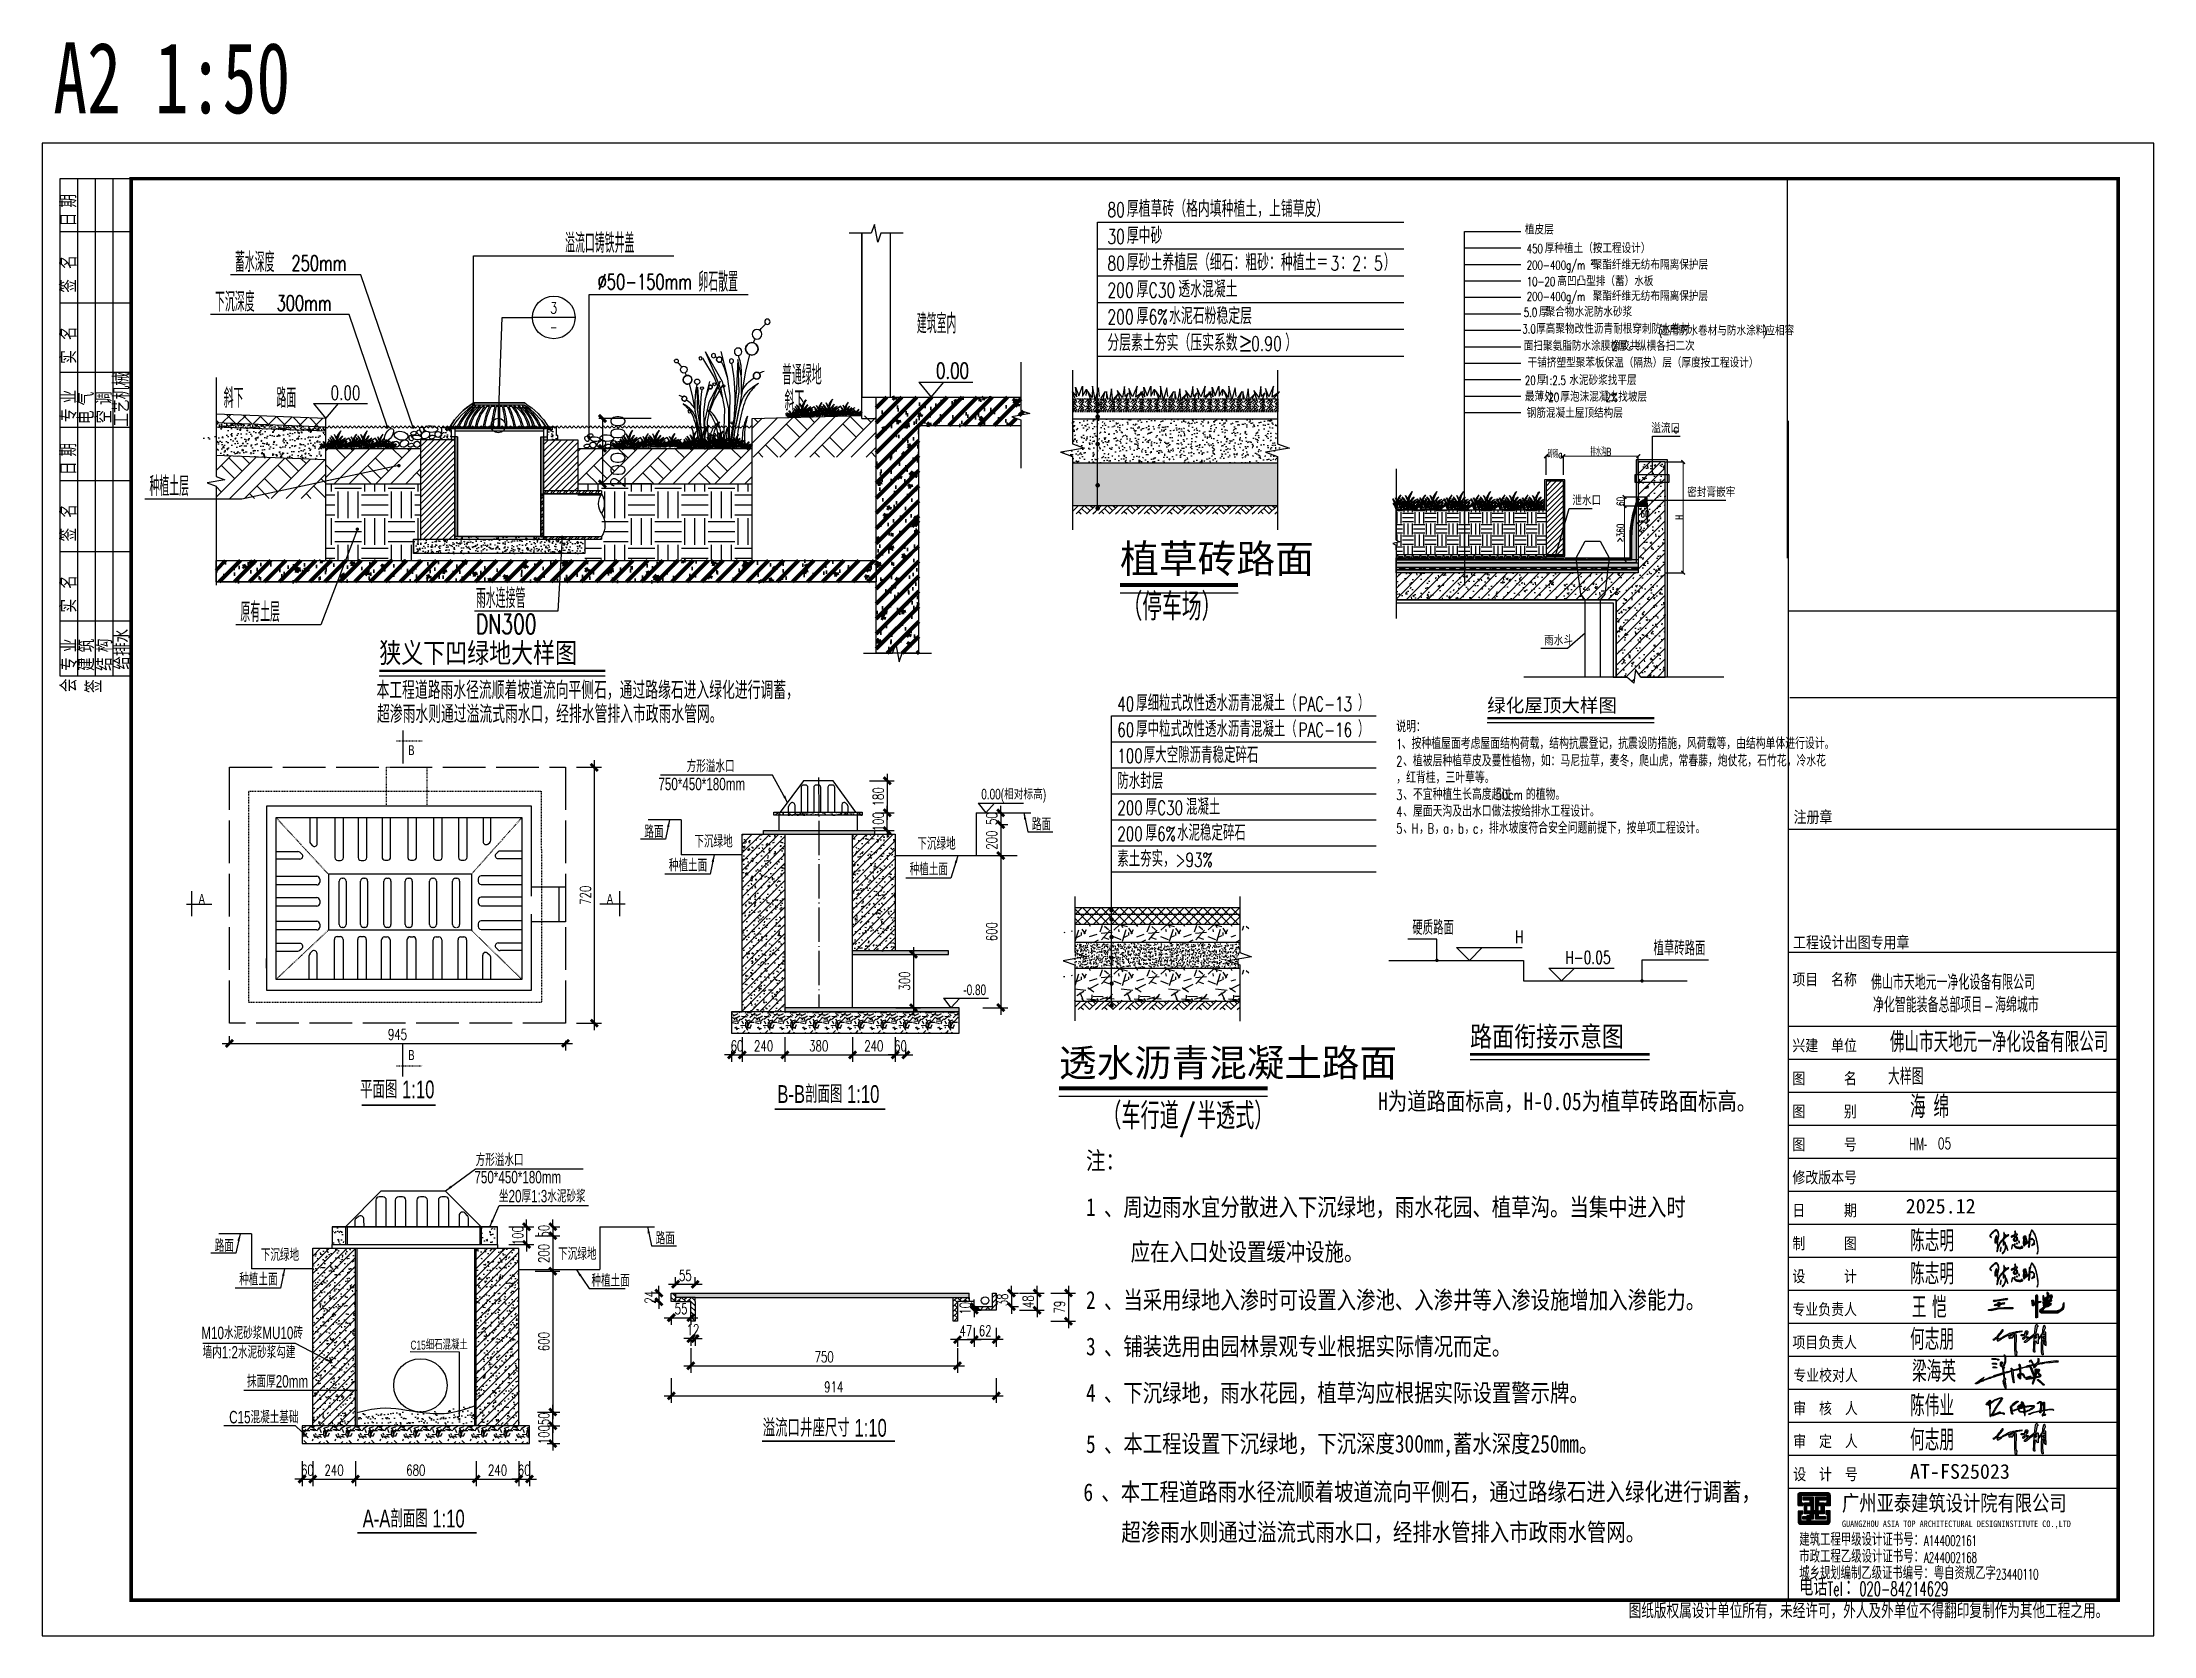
# Model space of a CAD drawing. Header units: millimetres. Extents: x 684779 to 686470, y 2544898 to 2545979.
# Drawn here: x 686166.5 to 686463.5, y 2545188.8 to 2545413 of the extents above; entities that cross this region are included whole.
import ezdxf
from ezdxf.enums import TextEntityAlignment as Align

# ---------------------------------------------------------------- set-up
doc = ezdxf.new("R2010")
doc.units = ezdxf.units.MM
for name, pattern in [('ACAD_ISO02W100', [15, 12, -3]), ('ACAD_ISO04W100', [30, 24, -3, 0, -3]), ('CONTINOUS', [10, 5, 0, 5, 0]), ('DASHED', [0.75, 0.5, -0.25])]:
    doc.linetypes.add(name, pattern=pattern)
for name, color, linetype in [('0-8', 8, 'Continuous'), ('01-景观线', 4, 'Continuous'), ('03-填充', 8, 'Continuous'), ('05-plants(植物)', 94, 'Continuous'), ('05-剖面结构线', 2, 'Continuous'), ('0园建', 30, 'Continuous'), ('0填充', 8, 'Continuous'), ('1', 7, 'Continuous'), ('13', 13, 'Continuous'), ('14', 14, 'Continuous'), ('_0', 7, 'Continuous'), ('DIM_ELEV', 3, 'Continuous'), ('DIM_IDEN', 3, 'Continuous'), ('DIM_LEAD', 3, 'Continuous'), ('DIM_SYMB', 3, 'Continuous'), ('GPSCOMMON', 7, 'Continuous'), ('LID设施', 7, 'Continuous'), ('PUB_DIM', 3, 'Continuous'), ('PUB_TEXT', 7, 'Continuous'), ('PUB_TITLE', 4, 'Continuous'), ('RAS2DXF', 7, 'Continuous'), ('s-8', 8, 'Continuous'), ('STONE', 31, 'Continuous'), ('剖-墙', 4, 'Continuous'), ('填充', 8, 'Continuous'), ('文字标注', 3, 'Continuous'), ('植物', 96, 'Continuous'), ('立-细', 8, 'Continuous'), ('透水铺装', 7, 'Continuous'), ('铺装面积线', 7, 'Continuous')]:
    doc.layers.add(name, color=color, linetype=linetype)
doc.styles.add('-宋体', font='', dxfattribs={"width": 0.8})
doc.styles.add('_TCH_AXIS', font='COMPLEX', dxfattribs={"bigfont": 'GBCBIG'})
doc.styles.add('_TCH_DIM', font='SIMPLEX', dxfattribs={"bigfont": 'GBCBIG'})
doc.styles.add('_TCH_DIM_T3', font='SIMPLEX', dxfattribs={"width": 0.705882, "bigfont": 'GBCBIG'})
doc.styles.add('_TCH_LABEL', font='COMPLEX', dxfattribs={"bigfont": 'GBCBIG'})
doc.styles.add('DIM_FONT', font='SIMPLEX', dxfattribs={"width": 0.7, "bigfont": 'GBCBIG'})
doc.styles.add('HT', font='')
doc.styles.add('HZTXT', font='romane.shx', dxfattribs={"width": 0.7, "bigfont": 'hztxt.shx'})
doc.styles.get("Standard").update_dxf_attribs({"font": ''})
doc.styles.add('TXT', font='txt')
doc.styles.add('天正', font='simplex8.shx', dxfattribs={"width": 0.8, "bigfont": 'hztxt.shx'})
doc.styles.add('宋体', font='')
doc.styles.add('黑体', font='')
doc.styles.get('-宋体').set_extended_font_data('SimSun')
doc.styles.get('HT').set_extended_font_data('SimHei')
doc.styles.get('Standard').set_extended_font_data('SimSun')
doc.styles.get('宋体').set_extended_font_data('SimSun')
doc.styles.get('黑体').set_extended_font_data('SimHei')
doc.dimstyles.new('_TCH_ARCH&&20', dxfattribs={"dimtxt": 59.5, "dimasz": 20, "dimexe": 50, "dimexo": 60, "dimgap": 25.25, "dimtad": 1, "dimdec": 0, "dimzin": 0, "dimdsep": 46, "dimtxsty": '_TCH_DIM_T3', "dimblk": 'ARCHTICK', "dimcen": 0.09, "dimclrt": 7, "dimazin": 2, "dimtfac": 1, "dimtdec": 0, "dimtix": 1, "dimtmove": 2, "dimatfit": 3, "dimfxl": 0.5, "dimtolj": 1, "dimtzin": 0, "dimarcsym": 0})
doc.dimstyles.new('HX-100', dxfattribs={"dimtxt": 300, "dimasz": 200, "dimexe": 200, "dimexo": 500, "dimgap": 100, "dimtad": 1, "dimtoh": 1, "dimdec": 0, "dimzin": 0, "dimdsep": 46, "dimtxsty": 'DIM_FONT', "dimblk": 'ARCHTICK', "dimcen": 0.09, "dimdle": 200, "dimclrd": 256, "dimclre": 256, "dimclrt": 3, "dimazin": 2, "dimtfac": 1, "dimtdec": 0, "dimtix": 1, "dimtmove": 2, "dimatfit": 0, "dimfxl": 500, "dimfxlon": 1, "dimtolj": 1, "dimtzin": 0, "dimarcsym": 0})
doc.dimstyles.new('副本 _TCH_ARCH', dxfattribs={"dimtxt": 3.5, "dimasz": 1, "dimexe": 2.5, "dimexo": 3, "dimgap": 1, "dimtad": 1, "dimzin": 0, "dimdsep": 46, "dimtxsty": '_TCH_DIM', "dimblk": 'ARCHTICK', "dimcen": 0.09, "dimclrt": 7, "dimazin": 2, "dimtfac": 1, "dimtix": 1, "dimtmove": 2, "dimatfit": 3, "dimfxl": 1, "dimtolj": 1, "dimtzin": 0, "dimarcsym": 0})
pattern_1 = [(45, (0, 0), (-123.7437, 123.7437), []), (50, (0, 0), (502.082, -43.9265), [52.5, -577.5]), (355, (0, 0), (-97.126, 526.5345), [42, -462]), (100.4514, (41.84, -3.66), (404.9566, 482.6077), [44.618, -490.7995]), (46.1842, (0, 140), (747.069, -115.863), [78.75, -866.25]), (96.6356, (62.26, 130.34), (654.264, 681.883), [66.927, -736.199]), (351.1842, (0, 140), (654.263, 681.883), [63, -693]), (21, (70, 105), (417.835, -281.8332), [52.5, -577.5]), (326, (70, 105), (170.321, 507.605), [42, -462]), (71.4514, (104.8, 81.5), (588.156, 225.7713), [44.618, -490.7995]), (37.5, (0, 0), (8.5119, 233.0257), [0, -456.4, 0, -469, 0, -463.75]), (7.5, (0, 0), (184.1487, 276.0882), [0, -267.4, 0, -445.9, 0, -176.75]), (327.5, (-156.1, 0), (373.6757, -15.7884), [0, -175, 0, -546, 0, -724.5]), (317.5, (-226.1, 0), (408.2303, 70.0735), [0, -227.5, 0, -362.6, 0, -514.5])]
pattern_2 = [(45, (672249.5564, 2494040.8232), (-1.06066017, 1.06066017), []), (50, (672249.5564, 2494040.8232), (4.3035611, -0.3765128), [0.45, -4.95]), (355, (672249.5564, 2494040.8232), (-0.832508, 4.5131528), [0.36, -3.96]), (100.4514, (672249.915, 2494040.792), (3.4710563, 4.13663725), [0.38244114, -4.20685267]), (46.1842, (672249.5564, 2494042.023), (6.4034463, -0.9931141), [0.675, -7.425]), (96.6356, (672250.09, 2494041.9405), (5.6079762, 5.8447072), [0.5736617, -6.310278]), (351.1842, (672249.5564, 2494042.023), (5.6079717, 5.8447116), [0.54, -5.94]), (21, (672250.1564, 2494041.7232), (3.58144231, -2.41571334), [0.45, -4.95]), (326, (672250.1564, 2494041.7232), (1.459892, 4.35090027), [0.36, -3.96]), (71.4514, (672250.455, 2494041.522), (5.04133577, 1.93518298), [0.38244114, -4.20685267]), (37.5, (672249.5564, 2494040.8232), (0.07295913, 1.997363123), [0, -3.912, 0, -4.02, 0, -3.975]), (7.5, (672249.5564, 2494040.8232), (1.578417225, 2.36647027), [0, -2.292, 0, -3.822, 0, -1.515]), (327.5, (672248.2184, 2494040.8232), (3.202934617, -0.13532923), [0, -1.5, 0, -4.68, 0, -6.21]), (317.5, (672247.6184, 2494040.8232), (3.49911702, 0.6006299), [0, -1.95, 0, -3.108, 0, -4.41])]
pattern_3 = [(50, (686101.0468, 2545202.3542), (1.4345204, -0.125504), [0.15, -1.65]), (355, (686101.0468, 2545202.3542), (-0.277503, 1.504384), [0.12, -1.32]), (100.4514, (686101.1663, 2545202.3438), (1.157019, 1.378879), [0.12748, -1.402284]), (46.1842, (686101.0468, 2545202.7542), (2.134482, -0.331038), [0.225, -2.475]), (96.6356, (686101.2246, 2545202.7266), (1.869325, 1.948236), [0.19122, -2.103426]), (351.1842, (686101.0468, 2545202.7542), (1.869324, 1.948237), [0.18, -1.98]), (21, (686101.2468, 2545202.6542), (1.193814, -0.805238), [0.15, -1.65]), (326, (686101.2468, 2545202.6542), (0.486631, 1.4503), [0.12, -1.32]), (71.4514, (686101.3462, 2545202.5871), (1.680445, 0.645061), [0.12748, -1.402284]), (37.5, (686101.04675, 2545202.3542), (0.0243197, 0.6657877), [0, -1.304, 0, -1.34, 0, -1.325]), (7.5, (686101.04675, 2545202.3542), (0.526139, 0.7888234), [0, -0.764, 0, -1.274, 0, -0.505]), (327.5, (686100.60075, 2545202.3542), (1.0676449, -0.0451097), [0, -0.5, 0, -1.56, 0, -2.07]), (317.5, (686100.40075, 2545202.3542), (1.1663723, 0.20021), [0, -0.65, 0, -1.036, 0, -1.47])]
pattern_4 = [(50, (43223.77, 32928.2), (286.904, -25.1009), [30, -330]), (355, (43223.77, 32928.2), (-55.5005, 300.8769), [24, -264]), (100.4514, (43247.68, 32926.1), (231.4038, 275.7758), [25.496, -280.4568]), (46.1842, (43223.77, 33008.2), (426.8964, -66.2076), [45, -495]), (96.6356, (43259.35, 33002.7), (373.865, 389.647), [38.244, -420.685]), (351.1842, (43223.77, 33008.2), (373.865, 389.6474), [36, -396]), (21, (43263.77, 32988.2), (238.7628, -161.0476), [30, -330]), (326, (43263.77, 32988.2), (97.326, 290.06), [24, -264]), (71.4514, (43283.67, 32974.78), (336.089, 129.0122), [25.496, -280.4568]), (37.5, (43223.77, 32928.2), (4.86394, 133.15754), [0, -260.8, 0, -268, 0, -265]), (7.5, (43223.77, 32928.2), (105.2278, 157.7647), [0, -152.8, 0, -254.8, 0, -101]), (327.5, (43134.57, 32928.2), (213.52897, -9.02195), [0, -100, 0, -312, 0, -414]), (317.5, (43094.57, 32928.2), (233.2745, 40.042), [0, -130, 0, -207.2, 0, -294])]

msp = doc.modelspace()

# ---------------------------------------------------------------- texts
at = {"layer": '13', "color": 7, "style": '_TCH_AXIS'}
msp.add_text('大样图', height=2.3203, dxfattribs=at).set_placement((686426.151, 2545266.291))
at = {"layer": '13', "color": 7, "style": '_TCH_DIM', "width": 0.705882}
msp.add_text('05', height=1.5778, dxfattribs=at).set_placement((686433.145, 2545257.251))
at = {"layer": 'DIM_IDEN', "color": 7, "style": '_TCH_LABEL'}
msp.add_text('3', height=1.566, dxfattribs=at).set_placement((686237.961, 2545374.811), (686239.005, 2545374.811), align=Align.FIT)
at = {"layer": 'DIM_IDEN', "color": 7, "style": '_TCH_LABEL', "width": 0.777778}
msp.add_text('-', height=1.566, dxfattribs=at).set_placement((686237.961, 2545372.135), (686239.005, 2545372.135), align=Align.FIT)
at = {"layer": 'DIM_SYMB', "color": 7, "linetype": 'Continuous', "style": '_TCH_DIM', "width": 0.7}
for s, height, p in [('溢流口铸铁井盖', 2.7621, (686240.084, 2545383.325)), ('蓄水深度', 2.7621, (686193.639, 2545380.65)), ('250mm', 2.15, (686201.601, 2545380.817)), ('%%c50-150mm', 2.15, (686244.664, 2545378.199)), ('卵石散置', 2.7621, (686258.834, 2545377.88)), ('下沉深度', 2.7621, (686190.843, 2545375.063)), ('300mm', 2.15, (686199.503, 2545375.205)), ('建筑室内', 2.7621, (686289.556, 2545371.998)), ('普通绿地', 2.7621, (686270.601, 2545364.783)), ('斜下', 2.7621, (686192.055, 2545361.537)), ('路面', 2.7621, (686199.483, 2545361.528)), ('斜下', 2.7621, (686270.954, 2545361.17)), ('种植土层', 2.7621, (686181.621, 2545349.123)), ('雨水连接管', 2.7621, (686227.538, 2545333.36)), ('原有土层', 2.7621, (686194.408, 2545331.414)), ('DN300', 2.7621, (686227.538, 2545329.751))]:
    msp.add_text(s, height=height, dxfattribs=at).set_placement(p)
at = {"layer": 'DIM_SYMB', "color": 3, "linetype": 'Continuous', "style": '_TCH_DIM', "width": 0.7}
for height, p in [(2.2097, (686292.256, 2545365.651)), (2, (686207.1, 2545362.651))]:
    msp.add_text('0.00', height=height, dxfattribs=at).set_placement(p)
at = {"layer": 'PUB_TEXT'}
for s, height, style, width, p in [('A2 1:50', 10, '黑体', 0.7, (686168.094, 2545402.973)), ('狭义下凹绿地大样图', 2.8323, '-宋体', 0.8, (686213.949, 2545325.649)), ('路面衔接示意图', 2.8323, '-宋体', 0.8, (686367.379, 2545271.681))]:
    msp.add_text(s, height=height, dxfattribs=dict(at, style=style, width=width)).set_placement(p)
at = {"layer": 'PUB_TEXT', "color": 7, "style": '_TCH_AXIS'}
for s, p in [('本工程道路雨水径流顺着坡道流向平侧石，通过路缘石进入绿化进行调蓄，', (686213.561, 2545320.548)), ('超渗雨水则通过溢流式雨水口，经排水管排入市政雨水管网。', (686213.63, 2545317.188))]:
    msp.add_text(s, height=2.5, dxfattribs=at).set_placement(p)
at = {"layer": 'PUB_TEXT', "color": 7, "style": '宋体', "width": 0.8}
for s, p in [('H为道路面标高，H-0.05为植草砖路面标高。', (686354.441, 2545262.733)), ('注：', (686313.354, 2545254.373)), ('1', (686313.354, 2545247.84)), ('、周边雨水宜分散进入下沉绿地，雨水花园、植草沟。当集中进入时', (686315.875, 2545247.84)), ('应在入口处设置缓冲设施。', (686319.634, 2545241.548)), ('2', (686313.354, 2545234.773)), ('、当采用绿地入渗时可设置入渗池、入渗井等入渗设施增加入渗能力。', (686315.875, 2545234.773)), ('3', (686313.354, 2545228.24)), ('、铺装选用由园林景观专业根据实际情况而定。', (686315.875, 2545228.24)), ('4', (686313.354, 2545221.706)), ('、下沉绿地，雨水花园，植草沟应根据实际设置警示牌。', (686315.875, 2545221.706)), ('5', (686313.354, 2545214.499)), ('、本工程设置下沉绿地，下沉深度300mm,蓄水深度250mm。', (686315.875, 2545214.553)), ('6', (686312.989, 2545207.732)), ('、本工程道路雨水径流顺着坡道流向平侧石，通过路缘石进入绿化进行调蓄，', (686315.51, 2545207.786)), ('超渗雨水则通过溢流式雨水口，经排水管排入市政雨水管网。', (686318.33, 2545202.107))]:
    msp.add_text(s, height=2.5, dxfattribs=at).set_placement(p)

# ---------------------------------------------------------------- blocks, each defined once
blk = doc.blocks.new('_ArchTick')
at = {"color": 0, "linetype": 'ByBlock', "const_width": 0.4}
blk.add_lwpolyline([(-0.5, -0.5), (0.5, 0.5)], dxfattribs=at)
blk = doc.blocks.new('*D45')
at = {"lineweight": -2, "ltscale": 0.1, "transparency": 16777216}
for p, q in [((13761, 22463), (13761, 22663)), ((14311, 22463), (14311, 22663)), ((13561, 22463), (14511, 22463))]:
    blk.add_line(p, q, dxfattribs=at)
at = {"layer": 'Defpoints', "color": 0, "ltscale": 0.1, "transparency": 16777216}
for p in [(13761, 22215), (14311, 22463), (14311, 22215)]:
    blk.add_point(p, dxfattribs=at)
at = {"lineweight": -2, "ltscale": 0.1, "transparency": 16777216, "xscale": 200, "yscale": 200, "zscale": 200, "rotation": 180}
blk.add_blockref('_ArchTick', (13761, 22463), dxfattribs=at)
at = {"lineweight": -2, "ltscale": 0.1, "transparency": 16777216, "xscale": 200, "yscale": 200, "zscale": 200}
blk.add_blockref('_ArchTick', (14311, 22463), dxfattribs=at)
at = {"color": 3, "lineweight": -3, "ltscale": 0.1, "transparency": 16777216, "insert": (14036, 22713), "char_height": 300, "attachment_point": 5, "style": 'DIM_FONT'}
blk.add_mtext('\\A1;55', dxfattribs=at)
blk = doc.blocks.new('*D46')
at = {"lineweight": -2, "ltscale": 0.1, "transparency": 16777216}
for p, q in [((13293, 22215), (13093, 22215)), ((13293, 22215), (13293, 22415)), ((13293, 22215), (13293, 21975)), ((13293, 21975), (13093, 21975)), ((13293, 21975), (13293, 21775))]:
    blk.add_line(p, q, dxfattribs=at)
at = {"layer": 'Defpoints', "color": 0, "ltscale": 0.1, "transparency": 16777216}
for p in [(13641, 22215), (13293, 21975), (13641, 21975)]:
    blk.add_point(p, dxfattribs=at)
at = {"lineweight": -2, "ltscale": 0.1, "transparency": 16777216, "xscale": 200, "yscale": 200, "zscale": 200}
for p, rotation in [((13293, 22215), 270), ((13293, 21975), 90)]:
    blk.add_blockref('_ArchTick', p, dxfattribs=dict(at, rotation=rotation))
at = {"color": 3, "lineweight": -3, "ltscale": 0.1, "transparency": 16777216, "insert": (13043, 22095), "char_height": 300, "attachment_point": 5, "rotation": 90, "style": 'DIM_FONT'}
blk.add_mtext('\\A1;24', dxfattribs=at)
blk = doc.blocks.new('*D47')
at = {"lineweight": -2, "ltscale": 0.1, "transparency": 16777216}
for p, q in [((13441, 21523), (14391, 21523)), ((13641, 21523), (13641, 21323)), ((14191, 21523), (14191, 21323))]:
    blk.add_line(p, q, dxfattribs=at)
at = {"layer": 'Defpoints', "color": 0, "ltscale": 0.1, "transparency": 16777216}
for p in [(13641, 21975), (14191, 21975), (14191, 21523)]:
    blk.add_point(p, dxfattribs=at)
at = {"lineweight": -2, "ltscale": 0.1, "transparency": 16777216, "xscale": 200, "yscale": 200, "zscale": 200, "rotation": 180}
blk.add_blockref('_ArchTick', (13641, 21523), dxfattribs=at)
at = {"lineweight": -2, "ltscale": 0.1, "transparency": 16777216, "xscale": 200, "yscale": 200, "zscale": 200}
blk.add_blockref('_ArchTick', (14191, 21523), dxfattribs=at)
at = {"color": 3, "lineweight": -3, "ltscale": 0.1, "transparency": 16777216, "insert": (13916, 21773), "char_height": 300, "attachment_point": 5, "style": 'DIM_FONT'}
blk.add_mtext('\\A1;55', dxfattribs=at)
blk = doc.blocks.new('*D48')
at = {"lineweight": -2, "ltscale": 0.1, "transparency": 16777216}
for p, q in [((14191, 20933), (13991, 20933)), ((14191, 20933), (14191, 20733)), ((14311, 20933), (14191, 20933)), ((14311, 20933), (14311, 20733)), ((14311, 20933), (14511, 20933))]:
    blk.add_line(p, q, dxfattribs=at)
at = {"layer": 'Defpoints', "color": 0, "ltscale": 0.1, "transparency": 16777216}
for p in [(14191, 21423), (14311, 21425), (14191, 20933)]:
    blk.add_point(p, dxfattribs=at)
at = {"lineweight": -2, "ltscale": 0.1, "transparency": 16777216, "xscale": 200, "yscale": 200, "zscale": 200}
blk.add_blockref('_ArchTick', (14191, 20933), dxfattribs=at)
at = {"lineweight": -2, "ltscale": 0.1, "transparency": 16777216, "xscale": 200, "yscale": 200, "zscale": 200, "rotation": 180}
blk.add_blockref('_ArchTick', (14311, 20933), dxfattribs=at)
at = {"color": 3, "lineweight": -3, "ltscale": 0.1, "transparency": 16777216, "insert": (14251, 21183), "char_height": 300, "attachment_point": 5, "style": 'DIM_FONT'}
blk.add_mtext('\\A1;12', dxfattribs=at)
blk = doc.blocks.new('*D49')
at = {"lineweight": -2, "ltscale": 0.1, "transparency": 16777216}
for p, q in [((14191, 20670), (14191, 19970)), ((21691, 20670), (21691, 19970)), ((13991, 20170), (21891, 20170))]:
    blk.add_line(p, q, dxfattribs=at)
at = {"layer": 'Defpoints', "color": 0, "ltscale": 0.1, "transparency": 16777216}
for p in [(14191, 21423), (21691, 21425), (21691, 20170)]:
    blk.add_point(p, dxfattribs=at)
at = {"lineweight": -2, "ltscale": 0.1, "transparency": 16777216, "xscale": 200, "yscale": 200, "zscale": 200, "rotation": 180}
blk.add_blockref('_ArchTick', (14191, 20170), dxfattribs=at)
at = {"lineweight": -2, "ltscale": 0.1, "transparency": 16777216, "xscale": 200, "yscale": 200, "zscale": 200}
blk.add_blockref('_ArchTick', (21691, 20170), dxfattribs=at)
at = {"color": 3, "lineweight": -3, "ltscale": 0.1, "transparency": 16777216, "insert": (17941, 20420), "char_height": 300, "attachment_point": 5, "style": 'DIM_FONT'}
blk.add_mtext('\\A1;750', dxfattribs=at)
blk = doc.blocks.new('*D50')
at = {"lineweight": -2, "ltscale": 0.1, "transparency": 16777216}
for p, q in [((13641, 19824), (13641, 19124)), ((22781, 19824), (22781, 19124)), ((13441, 19324), (22981, 19324))]:
    blk.add_line(p, q, dxfattribs=at)
at = {"layer": 'Defpoints', "color": 0, "ltscale": 0.1, "transparency": 16777216}
for p in [(13641, 21975), (22781, 21975), (22781, 19324)]:
    blk.add_point(p, dxfattribs=at)
at = {"lineweight": -2, "ltscale": 0.1, "transparency": 16777216, "xscale": 200, "yscale": 200, "zscale": 200, "rotation": 180}
blk.add_blockref('_ArchTick', (13641, 19324), dxfattribs=at)
at = {"lineweight": -2, "ltscale": 0.1, "transparency": 16777216, "xscale": 200, "yscale": 200, "zscale": 200}
blk.add_blockref('_ArchTick', (22781, 19324), dxfattribs=at)
at = {"color": 3, "lineweight": -3, "ltscale": 0.1, "transparency": 16777216, "insert": (18211, 19574), "char_height": 300, "attachment_point": 5, "style": 'DIM_FONT'}
blk.add_mtext('\\A1;914', dxfattribs=at)
blk = doc.blocks.new('*D51')
at = {"lineweight": -2, "ltscale": 0.1, "transparency": 16777216}
for p, q in [((23181, 22215), (23409, 22215)), ((23209, 22215), (23209, 22415)), ((23209, 22215), (23209, 21835)), ((23181, 21835), (23409, 21835)), ((23209, 21835), (23209, 21635))]:
    blk.add_line(p, q, dxfattribs=at)
at = {"layer": 'Defpoints', "color": 0, "ltscale": 0.1, "transparency": 16777216}
for p in [(22681, 22215), (22681, 21835), (23209, 21835)]:
    blk.add_point(p, dxfattribs=at)
at = {"lineweight": -2, "ltscale": 0.1, "transparency": 16777216, "xscale": 200, "yscale": 200, "zscale": 200}
for p, rotation in [((23209, 22215), 270), ((23209, 21835), 90)]:
    blk.add_blockref('_ArchTick', p, dxfattribs=dict(at, rotation=rotation))
at = {"color": 3, "lineweight": -3, "ltscale": 0.1, "transparency": 16777216, "insert": (22959, 22025), "char_height": 300, "attachment_point": 5, "rotation": 90, "style": 'DIM_FONT'}
blk.add_mtext('\\A1;38', dxfattribs=at)
blk = doc.blocks.new('*D52')
at = {"lineweight": -2, "ltscale": 0.1, "transparency": 16777216}
for p, q in [((23432, 22215), (24132, 22215)), ((23932, 22215), (23932, 22415)), ((23932, 22215), (23932, 21735)), ((23432, 21735), (24132, 21735)), ((23932, 21735), (23932, 21535))]:
    blk.add_line(p, q, dxfattribs=at)
at = {"layer": 'Defpoints', "color": 0, "ltscale": 0.1, "transparency": 16777216}
for p in [(22781, 22215), (22781, 21735), (23932, 21735)]:
    blk.add_point(p, dxfattribs=at)
at = {"lineweight": -2, "ltscale": 0.1, "transparency": 16777216, "xscale": 200, "yscale": 200, "zscale": 200}
for p, rotation in [((23932, 22215), 270), ((23932, 21735), 90)]:
    blk.add_blockref('_ArchTick', p, dxfattribs=dict(at, rotation=rotation))
at = {"color": 3, "lineweight": -3, "ltscale": 0.1, "transparency": 16777216, "insert": (23682, 21975), "char_height": 300, "attachment_point": 5, "rotation": 90, "style": 'DIM_FONT'}
blk.add_mtext('\\A1;48', dxfattribs=at)
blk = doc.blocks.new('*D53')
at = {"lineweight": -2, "ltscale": 0.1, "transparency": 16777216}
for p, q in [((24313, 22215), (25013, 22215)), ((24813, 22415), (24813, 21225)), ((24313, 21425), (25013, 21425))]:
    blk.add_line(p, q, dxfattribs=at)
at = {"layer": 'Defpoints', "color": 0, "ltscale": 0.1, "transparency": 16777216}
for p in [(22021, 22215), (21691, 21425), (24813, 21425)]:
    blk.add_point(p, dxfattribs=at)
at = {"lineweight": -2, "ltscale": 0.1, "transparency": 16777216, "xscale": 200, "yscale": 200, "zscale": 200}
for p, rotation in [((24813, 22215), 90), ((24813, 21425), 270)]:
    blk.add_blockref('_ArchTick', p, dxfattribs=dict(at, rotation=rotation))
at = {"color": 3, "lineweight": -3, "ltscale": 0.1, "transparency": 16777216, "insert": (24563, 21820), "char_height": 300, "attachment_point": 5, "rotation": 90, "style": 'DIM_FONT'}
blk.add_mtext('\\A1;79', dxfattribs=at)
blk = doc.blocks.new('*D54')
at = {"lineweight": -2, "ltscale": 0.1, "transparency": 16777216}
for p, q in [((22161, 21835), (22161, 22035)), ((22161, 21835), (22361, 21835)), ((22161, 21835), (22161, 21735)), ((22161, 21735), (22361, 21735)), ((22161, 21735), (22161, 21535))]:
    blk.add_line(p, q, dxfattribs=at)
at = {"layer": 'Defpoints', "color": 0, "ltscale": 0.1, "transparency": 16777216}
for p in [(22161, 21835), (22161, 21735), (22161, 21735)]:
    blk.add_point(p, dxfattribs=at)
at = {"lineweight": -2, "ltscale": 0.1, "transparency": 16777216, "xscale": 200, "yscale": 200, "zscale": 200}
for p, rotation in [((22161, 21835), 270), ((22161, 21735), 90)]:
    blk.add_blockref('_ArchTick', p, dxfattribs=dict(at, rotation=rotation))
at = {"color": 3, "lineweight": -3, "ltscale": 0.1, "transparency": 16777216, "insert": (21911, 21785), "char_height": 300, "attachment_point": 5, "rotation": 90, "style": 'DIM_FONT'}
blk.add_mtext('\\A1;10', dxfattribs=at)
blk = doc.blocks.new('*D55')
at = {"lineweight": -2, "ltscale": 0.1, "transparency": 16777216}
for p, q in [((21691, 20906), (21491, 20906)), ((21691, 20925), (21691, 20706)), ((21691, 20906), (22161, 20906)), ((22161, 21235), (22161, 20706)), ((22161, 20906), (22361, 20906))]:
    blk.add_line(p, q, dxfattribs=at)
at = {"layer": 'Defpoints', "color": 0, "ltscale": 0.1, "transparency": 16777216}
for p in [(21691, 21425), (22161, 21735), (22161, 20906)]:
    blk.add_point(p, dxfattribs=at)
at = {"lineweight": -2, "ltscale": 0.1, "transparency": 16777216, "xscale": 200, "yscale": 200, "zscale": 200}
blk.add_blockref('_ArchTick', (21691, 20906), dxfattribs=at)
at = {"lineweight": -2, "ltscale": 0.1, "transparency": 16777216, "xscale": 200, "yscale": 200, "zscale": 200, "rotation": 180}
blk.add_blockref('_ArchTick', (22161, 20906), dxfattribs=at)
at = {"color": 3, "lineweight": -3, "ltscale": 0.1, "transparency": 16777216, "insert": (21926, 21156), "char_height": 300, "attachment_point": 5, "style": 'DIM_FONT'}
blk.add_mtext('\\A1;47', dxfattribs=at)
blk = doc.blocks.new('*D56')
at = {"lineweight": -2, "ltscale": 0.1, "transparency": 16777216}
for p, q in [((22981, 20906), (21961, 20906)), ((22161, 21235), (22161, 20706)), ((22781, 21235), (22781, 20706))]:
    blk.add_line(p, q, dxfattribs=at)
at = {"layer": 'Defpoints', "color": 0, "ltscale": 0.1, "transparency": 16777216}
for p in [(22161, 21735), (22781, 21735), (22161, 20906)]:
    blk.add_point(p, dxfattribs=at)
at = {"lineweight": -2, "ltscale": 0.1, "transparency": 16777216, "xscale": 200, "yscale": 200, "zscale": 200, "rotation": 180}
blk.add_blockref('_ArchTick', (22161, 20906), dxfattribs=at)
at = {"lineweight": -2, "ltscale": 0.1, "transparency": 16777216, "xscale": 200, "yscale": 200, "zscale": 200}
blk.add_blockref('_ArchTick', (22781, 20906), dxfattribs=at)
at = {"color": 3, "lineweight": -3, "ltscale": 0.1, "transparency": 16777216, "insert": (22471, 21156), "char_height": 300, "attachment_point": 5, "style": 'DIM_FONT'}
blk.add_mtext('\\A1;62', dxfattribs=at)
blk = doc.blocks.new('*D75')
at = {"lineweight": -2, "transparency": 16777216}
for p, q in [((9853, 22831), (10508, 22831)), ((10308, 23031), (10308, 18669)), ((9880, 18869), (10508, 18869))]:
    blk.add_line(p, q, dxfattribs=at)
at = {"layer": 'Defpoints', "color": 0, "transparency": 16777216}
for p in [(9353, 22831), (9380, 18869), (10308, 18869)]:
    blk.add_point(p, dxfattribs=at)
at = {"lineweight": -2, "transparency": 16777216, "xscale": 200, "yscale": 200, "zscale": 200}
for p, rotation in [((10308, 22831), 90), ((10308, 18869), 270)]:
    blk.add_blockref('_ArchTick', p, dxfattribs=dict(at, rotation=rotation))
at = {"color": 3, "lineweight": -3, "transparency": 16777216, "insert": (10058, 20850), "char_height": 300, "attachment_point": 5, "rotation": 90, "style": 'DIM_FONT'}
blk.add_mtext('\\A1;600', dxfattribs=at)
blk = doc.blocks.new('*D39')
at = {"lineweight": -2, "transparency": 16777216}
for p, q in [((3253, 17482), (3253, 16782)), ((3553, 17482), (3553, 16782)), ((3253, 16982), (3053, 16982)), ((3253, 16982), (3553, 16982)), ((3553, 16982), (3753, 16982))]:
    blk.add_line(p, q, dxfattribs=at)
at = {"layer": 'Defpoints', "color": 0, "transparency": 16777216}
for p in [(3253, 17982), (3553, 17982), (3553, 16982)]:
    blk.add_point(p, dxfattribs=at)
at = {"lineweight": -2, "transparency": 16777216, "xscale": 200, "yscale": 200, "zscale": 200}
blk.add_blockref('_ArchTick', (3253, 16982), dxfattribs=at)
at = {"lineweight": -2, "transparency": 16777216, "xscale": 200, "yscale": 200, "zscale": 200, "rotation": 180}
blk.add_blockref('_ArchTick', (3553, 16982), dxfattribs=at)
at = {"color": 3, "lineweight": -3, "transparency": 16777216, "insert": (3403, 17232), "char_height": 300, "attachment_point": 5, "style": 'DIM_FONT'}
blk.add_mtext('\\A1;60', dxfattribs=at)
blk = doc.blocks.new('*D40')
at = {"lineweight": -2, "transparency": 16777216}
for p, q in [((3553, 17482), (3553, 16782)), ((4753, 17482), (4753, 16782)), ((3353, 16982), (4953, 16982))]:
    blk.add_line(p, q, dxfattribs=at)
at = {"layer": 'Defpoints', "color": 0, "transparency": 16777216}
for p in [(3553, 17982), (4753, 17982), (4753, 16982)]:
    blk.add_point(p, dxfattribs=at)
at = {"lineweight": -2, "transparency": 16777216, "xscale": 200, "yscale": 200, "zscale": 200, "rotation": 180}
blk.add_blockref('_ArchTick', (3553, 16982), dxfattribs=at)
at = {"lineweight": -2, "transparency": 16777216, "xscale": 200, "yscale": 200, "zscale": 200}
blk.add_blockref('_ArchTick', (4753, 16982), dxfattribs=at)
at = {"color": 3, "lineweight": -3, "transparency": 16777216, "insert": (4153, 17232), "char_height": 300, "attachment_point": 5, "style": 'DIM_FONT'}
blk.add_mtext('\\A1;240', dxfattribs=at)
blk = doc.blocks.new('*D41')
at = {"lineweight": -2, "transparency": 16777216}
for p, q in [((4753, 17482), (4753, 16782)), ((8153, 17482), (8153, 16782)), ((4553, 16982), (8353, 16982))]:
    blk.add_line(p, q, dxfattribs=at)
at = {"layer": 'Defpoints', "color": 0, "transparency": 16777216}
for p in [(4753, 17982), (8153, 17982), (8153, 16982)]:
    blk.add_point(p, dxfattribs=at)
at = {"lineweight": -2, "transparency": 16777216, "xscale": 200, "yscale": 200, "zscale": 200, "rotation": 180}
blk.add_blockref('_ArchTick', (4753, 16982), dxfattribs=at)
at = {"lineweight": -2, "transparency": 16777216, "xscale": 200, "yscale": 200, "zscale": 200}
blk.add_blockref('_ArchTick', (8153, 16982), dxfattribs=at)
at = {"color": 3, "lineweight": -3, "transparency": 16777216, "insert": (6453, 17232), "char_height": 300, "attachment_point": 5, "style": 'DIM_FONT'}
blk.add_mtext('\\A1;680', dxfattribs=at)
blk = doc.blocks.new('*D42')
at = {"lineweight": -2, "transparency": 16777216}
for p, q in [((8153, 17482), (8153, 16782)), ((9353, 17482), (9353, 16782)), ((7953, 16982), (9553, 16982))]:
    blk.add_line(p, q, dxfattribs=at)
at = {"layer": 'Defpoints', "color": 0, "transparency": 16777216}
for p in [(8153, 17982), (9353, 17982), (9353, 16982)]:
    blk.add_point(p, dxfattribs=at)
at = {"lineweight": -2, "transparency": 16777216, "xscale": 200, "yscale": 200, "zscale": 200, "rotation": 180}
blk.add_blockref('_ArchTick', (8153, 16982), dxfattribs=at)
at = {"lineweight": -2, "transparency": 16777216, "xscale": 200, "yscale": 200, "zscale": 200}
blk.add_blockref('_ArchTick', (9353, 16982), dxfattribs=at)
at = {"color": 3, "lineweight": -3, "transparency": 16777216, "insert": (8753, 17232), "char_height": 300, "attachment_point": 5, "style": 'DIM_FONT'}
blk.add_mtext('\\A1;240', dxfattribs=at)
blk = doc.blocks.new('*D43')
at = {"lineweight": -2, "transparency": 16777216}
for p, q in [((9353, 17482), (9353, 16782)), ((9653, 17482), (9653, 16782)), ((9353, 16982), (9153, 16982)), ((9353, 16982), (9653, 16982)), ((9653, 16982), (9853, 16982))]:
    blk.add_line(p, q, dxfattribs=at)
at = {"layer": 'Defpoints', "color": 0, "transparency": 16777216}
for p in [(9353, 17982), (9653, 17982), (9653, 16982)]:
    blk.add_point(p, dxfattribs=at)
at = {"lineweight": -2, "transparency": 16777216, "xscale": 200, "yscale": 200, "zscale": 200}
blk.add_blockref('_ArchTick', (9353, 16982), dxfattribs=at)
at = {"lineweight": -2, "transparency": 16777216, "xscale": 200, "yscale": 200, "zscale": 200, "rotation": 180}
blk.add_blockref('_ArchTick', (9653, 16982), dxfattribs=at)
at = {"color": 3, "lineweight": -3, "transparency": 16777216, "insert": (9503, 17232), "char_height": 300, "attachment_point": 5, "style": 'DIM_FONT'}
blk.add_mtext('\\A1;60', dxfattribs=at)
blk = doc.blocks.new('*D57')
at = {"lineweight": -2, "transparency": 16777216}
for p, q in [((19954, 31746), (20654, 31746)), ((20454, 31946), (20454, 30046)), ((19954, 30246), (20654, 30246))]:
    blk.add_line(p, q, dxfattribs=at)
at = {"layer": 'Defpoints', "color": 0, "transparency": 16777216}
for p in [(18738, 31746), (18738, 30246), (20454, 30246)]:
    blk.add_point(p, dxfattribs=at)
at = {"lineweight": -2, "transparency": 16777216, "xscale": 200, "yscale": 200, "zscale": 200}
for p, rotation in [((20454, 31746), 90), ((20454, 30246), 270)]:
    blk.add_blockref('_ArchTick', p, dxfattribs=dict(at, rotation=rotation))
at = {"color": 3, "lineweight": -3, "transparency": 16777216, "insert": (20204, 30996), "char_height": 300, "attachment_point": 5, "rotation": 90, "style": 'DIM_FONT'}
blk.add_mtext('\\A1;300', dxfattribs=at)
blk = doc.blocks.new('*D58')
at = {"lineweight": -2, "transparency": 16777216}
for p, q in [((15638, 29418), (15638, 28718)), ((15338, 28918), (15138, 28918)), ((15338, 29031), (15338, 28718)), ((15338, 28918), (15638, 28918)), ((15638, 28918), (15838, 28918))]:
    blk.add_line(p, q, dxfattribs=at)
at = {"layer": 'Defpoints', "color": 0, "transparency": 16777216}
for p in [(15638, 30131), (15338, 29531), (15638, 28918)]:
    blk.add_point(p, dxfattribs=at)
at = {"lineweight": -2, "transparency": 16777216, "xscale": 200, "yscale": 200, "zscale": 200}
blk.add_blockref('_ArchTick', (15338, 28918), dxfattribs=at)
at = {"lineweight": -2, "transparency": 16777216, "xscale": 200, "yscale": 200, "zscale": 200, "rotation": 180}
blk.add_blockref('_ArchTick', (15638, 28918), dxfattribs=at)
at = {"color": 3, "lineweight": -3, "transparency": 16777216, "insert": (15488, 29168), "char_height": 300, "attachment_point": 5, "style": 'DIM_FONT'}
blk.add_mtext('\\A1;60', dxfattribs=at)
blk = doc.blocks.new('*D59')
at = {"lineweight": -2, "transparency": 16777216}
for p, q in [((15638, 29418), (15638, 28718)), ((16838, 29418), (16838, 28718)), ((15438, 28918), (17038, 28918))]:
    blk.add_line(p, q, dxfattribs=at)
at = {"layer": 'Defpoints', "color": 0, "transparency": 16777216}
for p in [(15638, 30131), (16838, 30131), (16838, 28918)]:
    blk.add_point(p, dxfattribs=at)
at = {"lineweight": -2, "transparency": 16777216, "xscale": 200, "yscale": 200, "zscale": 200, "rotation": 180}
blk.add_blockref('_ArchTick', (15638, 28918), dxfattribs=at)
at = {"lineweight": -2, "transparency": 16777216, "xscale": 200, "yscale": 200, "zscale": 200}
blk.add_blockref('_ArchTick', (16838, 28918), dxfattribs=at)
at = {"color": 3, "lineweight": -3, "transparency": 16777216, "insert": (16238, 29168), "char_height": 300, "attachment_point": 5, "style": 'DIM_FONT'}
blk.add_mtext('\\A1;240', dxfattribs=at)
blk = doc.blocks.new('*D60')
at = {"lineweight": -2, "transparency": 16777216}
for p, q in [((16838, 29418), (16838, 28718)), ((18738, 29418), (18738, 28718)), ((16638, 28918), (18938, 28918))]:
    blk.add_line(p, q, dxfattribs=at)
at = {"layer": 'Defpoints', "color": 0, "transparency": 16777216}
for p in [(16838, 30131), (18738, 30246), (18738, 28918)]:
    blk.add_point(p, dxfattribs=at)
at = {"lineweight": -2, "transparency": 16777216, "xscale": 200, "yscale": 200, "zscale": 200, "rotation": 180}
blk.add_blockref('_ArchTick', (16838, 28918), dxfattribs=at)
at = {"lineweight": -2, "transparency": 16777216, "xscale": 200, "yscale": 200, "zscale": 200}
blk.add_blockref('_ArchTick', (18738, 28918), dxfattribs=at)
at = {"color": 3, "lineweight": -3, "transparency": 16777216, "insert": (17788, 29168), "char_height": 300, "attachment_point": 5, "style": 'DIM_FONT'}
blk.add_mtext('\\A1;380', dxfattribs=at)
blk = doc.blocks.new('*D61')
at = {"lineweight": -2, "transparency": 16777216}
for p, q in [((18738, 29418), (18738, 28718)), ((19938, 29418), (19938, 28718)), ((18538, 28918), (20138, 28918))]:
    blk.add_line(p, q, dxfattribs=at)
at = {"layer": 'Defpoints', "color": 0, "transparency": 16777216}
for p in [(19938, 31846), (18738, 30246), (19938, 28918)]:
    blk.add_point(p, dxfattribs=at)
at = {"lineweight": -2, "transparency": 16777216, "xscale": 200, "yscale": 200, "zscale": 200, "rotation": 180}
blk.add_blockref('_ArchTick', (18738, 28918), dxfattribs=at)
at = {"lineweight": -2, "transparency": 16777216, "xscale": 200, "yscale": 200, "zscale": 200}
blk.add_blockref('_ArchTick', (19938, 28918), dxfattribs=at)
at = {"color": 3, "lineweight": -3, "transparency": 16777216, "insert": (19338, 29168), "char_height": 300, "attachment_point": 5, "style": 'DIM_FONT'}
blk.add_mtext('\\A1;240', dxfattribs=at)
blk = doc.blocks.new('*D62')
at = {"lineweight": -2, "transparency": 16777216}
for p, q in [((19938, 29418), (19938, 28718)), ((20238, 28918), (20238, 29118)), ((19938, 28918), (19738, 28918)), ((19938, 28918), (20238, 28918)), ((20238, 28918), (20438, 28918))]:
    blk.add_line(p, q, dxfattribs=at)
at = {"layer": 'Defpoints', "color": 0, "transparency": 16777216}
for p in [(19938, 31846), (20238, 28918), (20238, 28902)]:
    blk.add_point(p, dxfattribs=at)
at = {"lineweight": -2, "transparency": 16777216, "xscale": 200, "yscale": 200, "zscale": 200}
blk.add_blockref('_ArchTick', (19938, 28918), dxfattribs=at)
at = {"lineweight": -2, "transparency": 16777216, "xscale": 200, "yscale": 200, "zscale": 200, "rotation": 180}
blk.add_blockref('_ArchTick', (20238, 28918), dxfattribs=at)
at = {"color": 3, "lineweight": -3, "transparency": 16777216, "insert": (20088, 29168), "char_height": 300, "attachment_point": 5, "style": 'DIM_FONT'}
blk.add_mtext('\\A1;60', dxfattribs=at)
blk = doc.blocks.new('*D63')
at = {"lineweight": -2, "transparency": 16777216}
for p, q in [((19371, 35730), (19913, 35730)), ((19713, 35730), (19713, 35930)), ((19713, 35231), (19713, 35730)), ((19371, 35231), (19913, 35231)), ((19713, 35231), (19713, 35031))]:
    blk.add_line(p, q, dxfattribs=at)
at = {"layer": 'Defpoints', "color": 0, "transparency": 16777216}
for p in [(18871, 35730), (19713, 35730), (18871, 35231)]:
    blk.add_point(p, dxfattribs=at)
at = {"lineweight": -2, "transparency": 16777216, "xscale": 200, "yscale": 200, "zscale": 200}
for p, rotation in [((19713, 35730), 270), ((19713, 35231), 90)]:
    blk.add_blockref('_ArchTick', p, dxfattribs=dict(at, rotation=rotation))
at = {"color": 3, "lineweight": -3, "transparency": 16777216, "insert": (19463, 35480), "char_height": 300, "attachment_point": 5, "rotation": 90, "style": 'DIM_FONT'}
blk.add_mtext('\\A1;100', dxfattribs=at)
blk = doc.blocks.new('*D64')
at = {"lineweight": -2, "transparency": 16777216}
for p, q in [((19713, 36830), (19713, 35530)), ((19213, 36630), (19913, 36630)), ((19371, 35730), (19913, 35730))]:
    blk.add_line(p, q, dxfattribs=at)
at = {"layer": 'Defpoints', "color": 0, "transparency": 16777216}
for p in [(18195, 36630), (18871, 35730), (19713, 35730)]:
    blk.add_point(p, dxfattribs=at)
at = {"lineweight": -2, "transparency": 16777216, "xscale": 200, "yscale": 200, "zscale": 200}
for p, rotation in [((19713, 36630), 90), ((19713, 35730), 270)]:
    blk.add_blockref('_ArchTick', p, dxfattribs=dict(at, rotation=rotation))
at = {"color": 3, "lineweight": -3, "transparency": 16777216, "insert": (19463, 36180), "char_height": 300, "attachment_point": 5, "rotation": 90, "style": 'DIM_FONT'}
blk.add_mtext('\\A1;180', dxfattribs=at)
blk = doc.blocks.new('*D65')
at = {"lineweight": -2, "transparency": 16777216}
for p, q in [((1010, 29242), (10865, 29242)), ((1210, 29242), (1210, 29442)), ((10665, 29309), (10665, 29042))]:
    blk.add_line(p, q, dxfattribs=at)
at = {"layer": 'Defpoints', "color": 0, "transparency": 16777216}
for p in [(10665, 29809), (1210, 29242), (10665, 29242)]:
    blk.add_point(p, dxfattribs=at)
at = {"lineweight": -2, "transparency": 16777216, "xscale": 200, "yscale": 200, "zscale": 200, "rotation": 180}
blk.add_blockref('_ArchTick', (1210, 29242), dxfattribs=at)
at = {"lineweight": -2, "transparency": 16777216, "xscale": 200, "yscale": 200, "zscale": 200}
blk.add_blockref('_ArchTick', (10665, 29242), dxfattribs=at)
at = {"color": 3, "lineweight": -3, "transparency": 16777216, "insert": (5938, 29492), "char_height": 300, "attachment_point": 5, "style": 'DIM_FONT'}
blk.add_mtext('\\A1;945', dxfattribs=at)
blk = doc.blocks.new('*D74')
at = {"lineweight": -2, "transparency": 16777216}
for p, q in [((10974, 37009), (11674, 37009)), ((11474, 37209), (11474, 29609)), ((10974, 29809), (11674, 29809))]:
    blk.add_line(p, q, dxfattribs=at)
at = {"layer": 'Defpoints', "color": 0, "transparency": 16777216}
for p in [(9906, 37009), (9906, 29809), (11474, 29809)]:
    blk.add_point(p, dxfattribs=at)
at = {"lineweight": -2, "transparency": 16777216, "xscale": 200, "yscale": 200, "zscale": 200}
for p, rotation in [((11474, 37009), 90), ((11474, 29809), 270)]:
    blk.add_blockref('_ArchTick', p, dxfattribs=dict(at, rotation=rotation))
at = {"color": 3, "lineweight": -3, "transparency": 16777216, "insert": (11224, 33409), "char_height": 300, "attachment_point": 5, "rotation": 90, "style": 'DIM_FONT'}
blk.add_mtext('\\A1;720', dxfattribs=at)
blk = doc.blocks.new('*D66')
at = {"lineweight": -2, "transparency": 16777216}
for p, q in [((10153, 18482), (10508, 18482)), ((10308, 18482), (10308, 18682)), ((10308, 17982), (10308, 18482)), ((10153, 17982), (10508, 17982)), ((10308, 17982), (10308, 17782))]:
    blk.add_line(p, q, dxfattribs=at)
at = {"layer": 'Defpoints', "color": 0, "transparency": 16777216}
for p in [(9653, 18482), (10308, 18482), (9653, 17982)]:
    blk.add_point(p, dxfattribs=at)
at = {"lineweight": -2, "transparency": 16777216, "xscale": 200, "yscale": 200, "zscale": 200}
for p, rotation in [((10308, 18482), 270), ((10308, 17982), 90)]:
    blk.add_blockref('_ArchTick', p, dxfattribs=dict(at, rotation=rotation))
at = {"color": 3, "lineweight": -3, "transparency": 16777216, "insert": (10058, 18232), "char_height": 300, "attachment_point": 5, "rotation": 90, "style": 'DIM_FONT'}
blk.add_mtext('\\A1;100', dxfattribs=at)
blk = doc.blocks.new('*D67')
at = {"lineweight": -2, "transparency": 16777216}
for p, q in [((9069, 24082), (9769, 24082)), ((9569, 24082), (9569, 24282)), ((9569, 24082), (9569, 23582)), ((9069, 23582), (9769, 23582)), ((9569, 23582), (9569, 23382))]:
    blk.add_line(p, q, dxfattribs=at)
at = {"layer": 'Defpoints', "color": 0, "transparency": 16777216}
for p in [(8471, 24082), (8471, 23582), (9569, 23582)]:
    blk.add_point(p, dxfattribs=at)
at = {"lineweight": -2, "transparency": 16777216, "xscale": 200, "yscale": 200, "zscale": 200}
for p, rotation in [((9569, 24082), 270), ((9569, 23582), 90)]:
    blk.add_blockref('_ArchTick', p, dxfattribs=dict(at, rotation=rotation))
at = {"color": 3, "lineweight": -3, "transparency": 16777216, "insert": (9319, 23832), "char_height": 300, "attachment_point": 5, "rotation": 90, "style": 'DIM_FONT'}
blk.add_mtext('\\A1;100', dxfattribs=at)
blk = doc.blocks.new('*D68')
at = {"lineweight": -2, "transparency": 16777216}
for p, q in [((10308, 18869), (10308, 19069)), ((10153, 18869), (10508, 18869)), ((10153, 18482), (10508, 18482)), ((10308, 18482), (10308, 18869)), ((10308, 18482), (10308, 18282))]:
    blk.add_line(p, q, dxfattribs=at)
at = {"layer": 'Defpoints', "color": 0, "transparency": 16777216}
for p in [(9653, 18869), (9653, 18482), (10308, 18869)]:
    blk.add_point(p, dxfattribs=at)
at = {"lineweight": -2, "transparency": 16777216, "xscale": 200, "yscale": 200, "zscale": 200}
for p, rotation in [((10308, 18869), 270), ((10308, 18482), 90)]:
    blk.add_blockref('_ArchTick', p, dxfattribs=dict(at, rotation=rotation))
at = {"color": 3, "lineweight": -3, "transparency": 16777216, "insert": (10058, 18676), "char_height": 300, "attachment_point": 5, "rotation": 90, "style": 'DIM_FONT'}
blk.add_mtext('\\A1;50', dxfattribs=at)
blk = doc.blocks.new('*D69')
at = {"lineweight": -2, "transparency": 16777216}
for p, q in [((9808, 23830), (10508, 23830)), ((10308, 24030), (10308, 22631)), ((9808, 22831), (10508, 22831))]:
    blk.add_line(p, q, dxfattribs=at)
at = {"layer": 'Defpoints', "color": 0, "transparency": 16777216}
for p in [(9209, 23830), (9209, 22831), (10308, 22831)]:
    blk.add_point(p, dxfattribs=at)
at = {"lineweight": -2, "transparency": 16777216, "xscale": 200, "yscale": 200, "zscale": 200}
for p, rotation in [((10308, 23830), 90), ((10308, 22831), 270)]:
    blk.add_blockref('_ArchTick', p, dxfattribs=dict(at, rotation=rotation))
at = {"color": 3, "lineweight": -3, "transparency": 16777216, "insert": (10058, 23330), "char_height": 300, "attachment_point": 5, "rotation": 90, "style": 'DIM_FONT'}
blk.add_mtext('\\A1;200', dxfattribs=at)
blk = doc.blocks.new('*D70')
at = {"lineweight": -2, "transparency": 16777216}
for p, q in [((22907, 35598), (22907, 34324)), ((22907, 35398), (23107, 35398)), ((22907, 34524), (23107, 34524))]:
    blk.add_line(p, q, dxfattribs=at)
at = {"layer": 'Defpoints', "color": 0, "transparency": 16777216}
for p in [(22600, 35398), (22600, 34524), (22907, 34524)]:
    blk.add_point(p, dxfattribs=at)
at = {"lineweight": -2, "transparency": 16777216, "xscale": 200, "yscale": 200, "zscale": 200}
for p, rotation in [((22907, 35398), 90), ((22907, 34524), 270)]:
    blk.add_blockref('_ArchTick', p, dxfattribs=dict(at, rotation=rotation))
at = {"color": 3, "lineweight": -3, "transparency": 16777216, "insert": (22657, 34961), "char_height": 300, "attachment_point": 5, "rotation": 90, "style": 'DIM_FONT'}
blk.add_mtext('\\A1;200', dxfattribs=at)
blk = doc.blocks.new('*D71')
at = {"lineweight": -2, "transparency": 16777216}
for p, q in [((22907, 34724), (22907, 30046)), ((22907, 34524), (23107, 34524)), ((22407, 30246), (23107, 30246))]:
    blk.add_line(p, q, dxfattribs=at)
at = {"layer": 'Defpoints', "color": 0, "transparency": 16777216}
for p in [(22600, 34524), (21738, 30246), (22907, 30246)]:
    blk.add_point(p, dxfattribs=at)
at = {"lineweight": -2, "transparency": 16777216, "xscale": 200, "yscale": 200, "zscale": 200}
for p, rotation in [((22907, 34524), 90), ((22907, 30246), 270)]:
    blk.add_blockref('_ArchTick', p, dxfattribs=dict(at, rotation=rotation))
at = {"color": 3, "lineweight": -3, "transparency": 16777216, "insert": (22657, 32385), "char_height": 300, "attachment_point": 5, "rotation": 90, "style": 'DIM_FONT'}
blk.add_mtext('\\A1;600', dxfattribs=at)
blk = doc.blocks.new('*D72')
at = {"lineweight": -2, "transparency": 16777216}
for p, q in [((22907, 35730), (22907, 35930)), ((22907, 35730), (23107, 35730)), ((22907, 35730), (22907, 35398)), ((22907, 35398), (23107, 35398)), ((22907, 35398), (22907, 35198))]:
    blk.add_line(p, q, dxfattribs=at)
at = {"layer": 'Defpoints', "color": 0, "transparency": 16777216}
for p in [(22600, 35730), (22600, 35398), (22907, 35398)]:
    blk.add_point(p, dxfattribs=at)
at = {"lineweight": -2, "transparency": 16777216, "xscale": 200, "yscale": 200, "zscale": 200}
for p, rotation in [((22907, 35730), 270), ((22907, 35398), 90)]:
    blk.add_blockref('_ArchTick', p, dxfattribs=dict(at, rotation=rotation))
at = {"color": 3, "lineweight": -3, "transparency": 16777216, "insert": (22657, 35564), "char_height": 300, "attachment_point": 5, "rotation": 90, "style": 'DIM_FONT'}
blk.add_mtext('\\A1;50', dxfattribs=at)
blk = doc.blocks.new('*D73')
at = {"lineweight": -2, "transparency": 16777216}
for p, q in [((10308, 24084), (10308, 24284)), ((10308, 24084), (10508, 24084)), ((10308, 24084), (10308, 23830)), ((10308, 23830), (10508, 23830)), ((10308, 23830), (10308, 23630))]:
    blk.add_line(p, q, dxfattribs=at)
at = {"layer": 'Defpoints', "color": 0, "transparency": 16777216}
for p in [(10001, 23830), (10005, 24084), (10308, 23830)]:
    blk.add_point(p, dxfattribs=at)
at = {"lineweight": -2, "transparency": 16777216, "xscale": 200, "yscale": 200, "zscale": 200}
for p, rotation in [((10308, 24084), 270), ((10308, 23830), 90)]:
    blk.add_blockref('_ArchTick', p, dxfattribs=dict(at, rotation=rotation))
at = {"color": 3, "lineweight": -3, "transparency": 16777216, "insert": (10058, 23957), "char_height": 300, "attachment_point": 5, "rotation": 90, "style": 'DIM_FONT'}
blk.add_mtext('\\A1;50', dxfattribs=at)
blk = doc.blocks.new('TR196')
at = {"layer": '植物', "color": 8}
for p, q in [((-421, -7), (-416, 7)), ((-416, 7), (-398, 36)), ((-392, 47), (-386, 57)), ((-292, 19), (-307, -7)), ((-284, 32), (-292, 19)), ((-241, 8), (-274, 63)), ((-235, -7), (-241, 8)), ((-171, 23), (-172, 23)), ((-172, 23), (-172, 23)), ((-172, 23), (-171, 23)), ((-171, 23), (-171, 24)), ((-171, 24), (-170, 24)), ((-170, 23), (-171, 23)), ((-171, 23), (-171, 23)), ((-170, 24), (-170, 25)), ((-170, 25), (-169, 25)), ((-169, 23), (-170, 23)), ((-170, 23), (-170, 23)), ((-170, 23), (-170, 23)), ((-169, 25), (-169, 26)), ((-169, 26), (-168, 26)), ((-168, 25), (-169, 25)), ((-169, 25), (-169, 24)), ((-169, 24), (-169, 24)), ((-169, 24), (-169, 23)), ((-169, 23), (-169, 23)), ((-169, 23), (-169, 23)), ((-169, 23), (-169, 23)), ((-169, 23), (-169, 23)), ((-167, 27), (-168, 26)), ((-168, 26), (-167, 27)), ((-168, 26), (-168, 26)), ((-168, 26), (-168, 25)), ((-167, 27), (-167, 27)), ((-43, 17), (-53, 0)), ((-37, 28), (-43, 17)), ((112, 19), (97, -7)), ((120, 32), (112, 19)), ((163, 8), (130, 63)), ((169, -7), (163, 8)), ((233, 23), (232, 23)), ((232, 23), (232, 23)), ((232, 23), (233, 23)), ((233, 24), (234, 25)), ((233, 23), (233, 24)), ((233, 24), (233, 24)), ((234, 23), (233, 23)), ((233, 23), (233, 23)), ((234, 25), (235, 25)), ((235, 23), (234, 23)), ((234, 23), (234, 23)), ((234, 23), (234, 23)), ((234, 23), (234, 23)), ((236, 26), (235, 25)), ((235, 25), (235, 26)), ((235, 26), (236, 26)), ((235, 25), (235, 25)), ((235, 25), (235, 24)), ((235, 24), (235, 24)), ((235, 24), (235, 23)), ((235, 23), (235, 23)), ((235, 23), (235, 23)), ((235, 23), (235, 23)), ((237, 27), (236, 26)), ((236, 26), (237, 27)), ((236, 26), (236, 26)), ((237, 27), (237, 27)), ((360, 17), (351, 0)), ((367, 28), (360, 17)), ((451, 47), (445, 57)), ((475, 7), (457, 36)), ((480, -7), (475, 7))]:
    blk.add_line(p, q, dxfattribs=at)
for centre, radius, start, end in [((-579, -85), 133, 37.1196, 79.6911), ((-602, -72), 127, 30.8395, 68.4873), ((-545, -45), 63, 37.1166, 95.7223), ((-570, -59), 78.2, 40.5516, 76.5242), ((-576, -73), 137, 34.2313, 73.1438), ((-633, -98), 184, 29.8425, 58.176), ((-598, -32), 156, 13.1729, 53.1387), ((-710, -54), 252, 10.9914, 35.616), ((-418, 22), 42.9, 139.193, 178.3521), ((-263, -66), 199, 144.4278, 162.2957), ((-465, 63), 19.7, 319.193, 347.2645), ((-346, 2), 103, 161.958, 180.984), ((-373, 42), 75.4, 125.4591, 167.2645), ((-480, -81), 144, 30.8961, 76.4717), ((-441, -61), 120, 27.7876, 92.5438), ((-569, 74), 131, 341.958, 351.6729), ((-359, 47), 80.2, 135.6647, 172.6996), ((36, -346), 583, 138.7573, 144.5096), ((-177, -73), 265, 153.5634, 165.5681), ((-677, -166), 383, 25.7983, 49.6158), ((-675, -103), 336, 16.6083, 43.0102), ((-357, -39), 74.4, 127.2173, 154.8093), ((-263, -66), 199, 127.3474, 142.1544), ((-177, -73), 265, 141.3441, 151.4966), ((-344, -67), 87.6, 120.053, 137.0135), ((-669, -38), 326, 18.5167, 36.0624), ((-968, -317), 733, 27.5711, 39.9322), ((-358, -8), 52.2, 130.0669, 147.9092), ((-337, -33), 70.3, 131.7668, 150.5463), ((36, -346), 583, 136.275, 137.5327), ((-409, 22), 34.7, 301.0589, 347.424), ((-397, 24), 17.3, 300.053, 333.877), ((-400, 37), 24.1, 311.7668, 329.5705), ((-1152, -261), 885, 19.1158, 29.713), ((-534, 4), 230, 11.0178, 49.0036), ((-354, 3), 30.7, 134.6437, 153.877), ((-331, 7), 60.4, 92.1895, 143.9038), ((-401, 57), 25.2, 323.5614, 323.9038), ((-350, 9), 25.9, 153.2333, 167.424), ((-314, 0), 69.5, 106.1576, 146.5894), ((-172, 105), 192, 191.9692, 213.0206), ((-801, -33), 521, 9.8284, 26.5469), ((-649, -40), 395, 10.7624, 37.4051), ((-351, 1), 75.5, 23.2236, 73.8424), ((-332, 8), 65.7, 36.0962, 87.8105), ((-7, -76), 326, 128.8016, 167.7696), ((-41, 64), 275, 165.6709, 177.7299), ((-41, 64), 275, 135.9615, 161.9452), ((-312, 11), 28.2, 12.576, 62.3484), ((-308, 3), 33.3, 26.123, 74.4951), ((98, 48), 394, 174.1842, 176.0381), ((98, 48), 394, 148.4474, 169.002), ((-801, -33), 521, 6.4453, 7.7989), ((-248, 25), 37.7, 192.576, 238.8954), ((-258, 41), 26.2, 203.2236, 228.2332), ((-257, 63), 27.4, 216.0962, 236.7065), ((-261, 26), 18.8, 206.123, 239.947), ((-500, -79), 288, 14.3207, 38.6559), ((-406, -72), 217, 17.7043, 52.6526), ((-326, -35), 76.4, 29.4537, 48.2332), ((-732, -376), 634, 35.4921, 43.725), ((59, -244), 424, 141.5472, 141.6606), ((-303, -8), 56.8, 32.0908, 56.7065), ((-319, -72), 95.2, 42.9993, 59.947), ((-31, -137), 312, 136.6479, 139.5115), ((-61, -259), 336, 127.1225, 127.678), ((59, -244), 424, 138.4585, 139.3935), ((-4, 14), 264, 165.6714, 167.2445), ((-4, 14), 264, 141.8248, 164.1996), ((-304, -42), 80.9, 25.2028, 52.7827), ((59, -244), 424, 135.6254, 137.6565), ((-31, -137), 312, 115.7785, 135.4127), ((-61, -259), 336, 123.8263, 124.3628), ((-61, -259), 336, 120.8586, 122.292), ((-302, 52), 87.2, 7.3004, 44.3353), ((-287, 46), 81.9, 12.7355, 54.5409), ((-52, -28), 206, 145.9426, 153.7708), ((15, -116), 289, 149.3438, 149.9905), ((59, -244), 424, 130.9309, 133.9737), ((41, -344), 441, 127.1734, 127.2883), ((15, -116), 289, 142.6876, 145.8607), ((-52, -28), 206, 123.8697, 144.4156), ((-61, -259), 336, 116.5874, 118.1223), ((-74, 81), 143, 187.3004, 198.042), ((59, -244), 424, 113.9676, 129.9777), ((-316, 2), 112, 359.016, 18.042), ((41, -344), 441, 124.0946, 124.6507), ((15, -116), 289, 116.2121, 140.505), ((-187, 69), 21.4, 192.7355, 220.807), ((-42, -34), 169, 126.8613, 166.8271), ((-238, 25), 46.7, 19.6467, 40.807), ((-61, -259), 336, 112.108, 114.0534), ((79, -58), 274, 144.384, 169.0086), ((-67, -78), 149, 106.8562, 145.7687), ((-63, -92), 145, 100.3089, 142.8804), ((-4, -106), 200, 121.824, 150.1575), ((41, -344), 441, 107.8392, 119.6545), ((-61, -259), 336, 95.6409, 108.6057), ((-39, -78), 138, 111.5127, 149.1605), ((-100, -49), 68.5, 84.2777, 142.8834), ((-74, -63), 85, 103.4758, 139.4484), ((-232, -64), 150, 25.9814, 47.4066), ((-261, -65), 192, 18.2019, 43.0102), ((-262, -101), 219, 25.7983, 49.6158), ((-731, -207), 708, 19.1158, 29.713), ((-237, 5), 184, 11.0178, 49.0036), ((-257, -28), 186, 18.5167, 36.0624), ((-428, -187), 419, 27.5711, 39.9322), ((27, 54), 110, 191.9692, 213.0206), ((-450, -24), 417, 3.4732, 26.5469), ((-329, -30), 316, 10.7624, 37.4051), ((185, -59), 261, 128.8016, 166.3644), ((158, 53), 220, 165.6709, 177.7299), ((158, 53), 220, 135.9615, 161.9452), ((269, 41), 315, 174.1842, 176.0381), ((269, 41), 315, 148.4474, 169.002), ((142, -205), 269, 114.0625, 130.0173), ((238, -193), 339, 130.2303, 141.6606), ((-274, -166), 383, 25.7983, 49.6158), ((-271, -103), 336, 16.6083, 43.0102), ((166, -108), 249, 129.505, 139.5115), ((188, 13), 211, 141.8248, 167.2445), ((-265, -38), 326, 18.5167, 36.0624), ((-564, -317), 733, 27.5711, 39.9322), ((149, -20), 165, 145.0892, 155.9037), ((223, -273), 353, 121.6809, 129.2912), ((202, -91), 231, 140.4198, 149.9905), ((-124, -83), 188, 23.7617, 47.4066), ((166, -108), 249, 123.0313, 127.9988), ((149, -20), 165, 135.1666, 142.1462), ((-748, -261), 885, 19.1158, 29.713), ((-130, 4), 230, 11.0178, 49.0036), ((238, -193), 339, 126.0265, 128.6058), ((202, -91), 231, 134.2735, 137.6038), ((166, -108), 249, 115.7785, 121.3464), ((149, -20), 165, 123.8697, 132.2401), ((232, 105), 192, 191.9692, 213.0206), ((142, -205), 269, 110.2122, 111.0773), ((238, -193), 339, 121.3174, 124.0842), ((202, -91), 231, 127.0743, 131.0247), ((223, -273), 353, 118.8977, 119.0804), ((-397, -33), 521, 9.8284, 26.5469), ((-245, -40), 395, 10.7624, 37.4051), ((142, -205), 269, 103.6776, 105.7305), ((223, -273), 353, 113.8519, 115.1775), ((53, 1), 75.5, 23.2236, 73.8424), ((71, 8), 65.7, 36.0962, 87.8105), ((238, -193), 339, 113.9676, 118.428), ((202, -91), 231, 116.2121, 122.7663), ((397, -76), 326, 128.8016, 167.7696), ((363, 64), 275, 165.6709, 177.7299), ((142, -205), 269, 99.0904, 100.4482), ((223, -273), 353, 110.0887, 111.5116), ((363, 64), 275, 135.9615, 161.9452), ((91, 11), 28.2, 12.576, 62.3484), ((96, 3), 33.3, 26.123, 74.4951), ((502, 48), 394, 174.1842, 176.0381), ((502, 48), 394, 148.4474, 169.002), ((-397, -33), 521, 6.4453, 7.7989), ((156, 25), 37.7, 192.576, 238.8954), ((146, 41), 26.2, 203.2236, 228.2332), ((147, 63), 27.4, 216.0962, 236.7065), ((142, 26), 18.8, 206.123, 239.947), ((-96, -79), 288, 14.3207, 38.6559), ((-3, -72), 217, 17.7043, 52.6526), ((78, -35), 76.4, 29.4537, 48.2332), ((-328, -376), 634, 35.4921, 43.725), ((463, -244), 424, 141.5472, 141.6606), ((100, -8), 56.8, 32.0908, 56.7065), ((85, -72), 95.2, 42.9993, 59.947), ((373, -137), 312, 136.6479, 139.5115), ((343, -259), 336, 127.1225, 127.678), ((463, -244), 424, 138.4585, 139.3935), ((400, 14), 264, 165.6714, 167.2445), ((400, 14), 264, 141.8248, 164.1996), ((100, -42), 80.9, 25.2028, 52.7827), ((463, -244), 424, 135.6254, 137.6565), ((373, -137), 312, 115.7785, 135.4127), ((343, -259), 336, 123.8263, 124.3628), ((343, -259), 336, 120.8586, 122.292), ((102, 52), 87.2, 7.3004, 44.3353), ((116, 46), 81.9, 12.7355, 54.5409), ((352, -28), 206, 145.9426, 153.7708), ((419, -116), 289, 149.3438, 149.9905), ((463, -244), 424, 130.9309, 133.9737), ((445, -344), 441, 127.1734, 127.2883), ((419, -116), 289, 142.6876, 145.8607), ((352, -28), 206, 123.8697, 144.4156), ((343, -259), 336, 116.5874, 118.1223), ((329, 81), 143, 187.3004, 198.042), ((463, -244), 424, 113.9676, 129.9777), ((87, 2), 112, 359.016, 18.042), ((445, -344), 441, 124.0946, 124.6507), ((419, -116), 289, 116.2121, 140.505), ((217, 69), 21.4, 192.7355, 220.807), ((362, -34), 169, 126.8613, 166.8271), ((166, 25), 46.7, 19.6467, 40.807), ((343, -259), 336, 112.108, 114.0534), ((483, -58), 274, 144.384, 169.0086), ((337, -78), 149, 106.8562, 145.7687), ((340, -92), 145, 100.3089, 142.8804), ((400, -106), 200, 121.824, 150.1575), ((445, -344), 441, 107.8392, 119.6545), ((343, -259), 336, 95.6409, 108.6057), ((365, -78), 138, 111.5127, 149.1605), ((304, -49), 68.5, 84.2777, 142.8834), ((330, -63), 85, 103.4758, 139.4484), ((172, -64), 150, 25.9814, 47.4066), ((143, -65), 192, 18.2019, 43.0102), ((142, -101), 219, 25.7983, 49.6158), ((-327, -207), 708, 19.1158, 29.713), ((167, 5), 184, 11.0178, 49.0036), ((147, -28), 186, 18.5167, 36.0624), ((-24, -187), 419, 27.5711, 39.9322), ((430, 54), 110, 191.9692, 213.0206), ((-46, -24), 417, 3.4732, 26.5469), ((75, -30), 316, 10.7624, 37.4051), ((589, -59), 261, 128.8016, 166.3644), ((562, 53), 220, 165.6709, 177.7299), ((562, 53), 220, 135.9615, 161.9452), ((673, 41), 315, 174.1842, 176.0381), ((673, 41), 315, 148.4474, 169.002), ((546, -205), 269, 95.6409, 130.0173), ((642, -193), 339, 113.9676, 141.6606), ((569, -108), 249, 115.7785, 139.5115), ((592, 13), 211, 141.8248, 167.2445), ((373, 0), 69.5, 33.4106, 73.8424), ((390, 7), 60.4, 36.0962, 87.8105), ((553, -20), 165, 123.8697, 155.9037), ((627, -273), 353, 107.8392, 129.2912), ((606, -91), 231, 116.2121, 149.9905), ((409, 9), 25.9, 12.576, 26.7667), ((413, 3), 30.7, 26.123, 45.3563), ((468, 22), 34.7, 192.576, 238.9411), ((460, 57), 25.2, 216.0962, 216.4386), ((459, 37), 24.1, 210.4295, 228.2332), ((456, 24), 17.3, 206.123, 239.947), ((236, -73), 265, 28.5034, 38.6559), ((322, -66), 199, 37.8456, 52.6526), ((396, -33), 70.3, 29.4537, 48.2332), ((23, -346), 583, 42.4673, 43.725), ((403, -67), 87.6, 42.9865, 59.947), ((417, -8), 52.2, 32.0908, 49.9331), ((416, -39), 74.4, 25.1907, 52.7827), ((23, -346), 583, 35.4904, 41.2427), ((236, -73), 265, 14.4319, 26.4366), ((418, 47), 80.2, 7.3004, 44.3353), ((432, 42), 75.4, 12.7355, 54.5409), ((322, -66), 199, 17.7043, 35.5722), ((628, 74), 131, 188.3271, 198.042), ((405, 2), 103, 359.016, 18.042), ((524, 63), 19.7, 192.7355, 220.807), ((657, -32), 156, 126.8613, 166.8271), ((477, 22), 42.9, 1.6479, 40.807), ((769, -54), 252, 144.384, 169.0086), ((635, -73), 137, 106.8562, 145.7687), ((692, -98), 184, 121.824, 150.1575), ((638, -85), 133, 100.3089, 142.8804), ((661, -72), 127, 111.5127, 149.1605), ((604, -45), 63, 84.2777, 142.8834), ((629, -59), 78.2, 103.4758, 139.4484), ((-61, -259), 336, 129.7844, 130.0173), ((41, -344), 441, 129.134, 129.2912), ((343, -259), 336, 129.7844, 130.0173), ((445, -344), 441, 129.134, 129.2912)]:
    blk.add_arc(centre, radius, start, end, dxfattribs=at)
blk = doc.blocks.new('huazi')
for p, q in [((208290, 128746), (208510, 128356)), ((208290, 128746), (208409, 128475)), ((208493, 128746), (208578, 128424)), ((208869, 128707), (208815, 128492)), ((208256, 128661), (208409, 128407)), ((208409, 128475), (208493, 128254)), ((208714, 128644), (208697, 128271)), ((208764, 128407), (208714, 128644)), ((208714, 128593), (208731, 128221)), ((208815, 128492), (208731, 127983)), ((208409, 128407), (208510, 128153)), ((208493, 128254), (208544, 128000)), ((208510, 128356), (208595, 128000)), ((208578, 128424), (208612, 128170)), ((208612, 128170), (208597, 127483)), ((208731, 128221), (208618, 127486)), ((208697, 128271), (208663, 127865)), ((208764, 128187), (208764, 128407)), ((208544, 128000), (208526, 127479)), ((208595, 128000), (208595, 127610)), ((208731, 127983), (208663, 127661)), ((208663, 127865), (208600, 127481))]:
    blk.add_line(p, q)
at = {"color": 231, "extrusion": (0, 0, -1)}
for centre, major_axis, start_param, end_param in [((208965, 128973), (44.6, 44.6), 3.926991, 10.210176), ((209101, 129135), (24.7, 24.7), 3.926991, 10.210176), ((208400, 128693), (-19.3, 19.3), 5.497787, 11.780972), ((208400, 128693), (-19.3, 19.3), 5.497787, 11.780972), ((208400, 128693), (-19.3, 19.3), 5.497787, 11.780972), ((208720, 128744), (-34.9, 34.9), 5.497787, 11.780972), ((208899, 128783), (57.9, 57.9), 3.926991, 9.016602), ((208899, 128783), (57.9, 57.9), 9.016602, 10.210176), ((208230, 128659), (14.9, 14.9), 3.926991, 10.210176), ((208475, 128642), (24.7, 24.7), 7.869962, 10.912302), ((208475, 128642), (24.7, 24.7), 7.869962, 10.912302), ((208475, 128642), (24.7, 24.7), 3.926991, 10.210176), ((208633, 128623), (-19.3, 19.3), 5.497787, 11.780972), ((208963, 128432), (-31.7, 31.7), 5.497787, 11.780972), ((208963, 128432), (-31.7, 31.7), 7.841109, 11.780972), ((208963, 128432), (-31.7, 31.7), 7.841109, 11.780972), ((208087, 127969), (-14.9, 14.9), 5.497787, 11.780972), ((208087, 127969), (14.9, 14.9), 3.926991, 10.210176), ((208087, 127969), (14.9, 14.9), 3.926991, 10.210176), ((208347, 127634), (-14.1, 14.1), 5.497787, 11.780972), ((208349, 127654), (-14.1, 14.1), 5.497787, 11.780972), ((208411, 127633), (9.44, 9.44), 3.926991, 10.210176), ((208414, 127665), (9.44, 9.44), 3.926991, 10.210176)]:
    blk.add_ellipse(centre, major_axis=major_axis, ratio=1, start_param=start_param, end_param=end_param, dxfattribs=at)
at = {"extrusion": (0, 0, -1)}
for centre, major_axis, start_param, end_param in [((208965, 128973), (44.6, 44.6), 3.926991, 10.210176), ((208965, 128973), (-44.6, 44.6), 5.497787, 11.780972), ((209360, 128767), (310, 310), 4.549951, 4.811374), ((209360, 128767), (310, 310), 4.549951, 4.811374), ((209360, 128767), (310, 310), 4.549951, 4.811374), ((209101, 129135), (24.7, 24.7), 3.926991, 10.210176), ((209101, 129135), (24.7, 24.7), 3.926991, 10.210176), ((208720, 128744), (-34.9, 34.9), 5.497787, 11.780972), ((208720, 128744), (34.9, 34.9), 3.926991, 10.210176), ((208899, 128783), (57.9, 57.9), 3.926991, 9.016602), ((208899, 128783), (57.9, 57.9), 3.926991, 10.210176), ((208899, 128783), (57.9, 57.9), 9.016602, 10.210176), ((209279, 128731), (271, 271), 4.276215, 4.42321), ((209279, 128731), (271, 271), 4.276215, 4.42321), ((209279, 128731), (-271, 271), 5.847012, 5.994007), ((208230, 128659), (14.9, 14.9), 3.926991, 10.210176), ((208230, 128659), (14.9, 14.9), 3.926991, 10.210176), ((208418, 128641), (-27.3, 27.3), 0.945259, 1.703269), ((208418, 128641), (-27.3, 27.3), 0.945259, 1.703269), ((208418, 128641), (-27.3, 27.3), 0.945259, 1.703269), ((208475, 128642), (24.7, 24.7), 4.629117, 7.869962), ((208475, 128642), (24.7, 24.7), 4.629117, 7.869962), ((207447, 128099), (830, 830), 0.328062, 0.528207), ((207447, 128099), (830, 830), 0.328062, 0.528207), ((207447, 128099), (830, 830), 0.328062, 0.528207), ((208633, 128623), (-19.3, 19.3), 5.497787, 11.780972), ((208633, 128623), (19.3, 19.3), 3.926991, 10.210176), ((206068, 128126), (-1844, 1844), 2.174951, 2.433508), ((206068, 128126), (-1844, 1844), 2.174951, 2.433508), ((206068, 128126), (1844, 1844), 0.604155, 0.862712), ((208167, 128482), (419, 419), 0.417655, 0.860355), ((208167, 128482), (419, 419), 0.417655, 0.860355), ((208167, 128482), (-419, 419), 1.988451, 2.431151), ((208963, 128432), (-31.7, 31.7), 5.497787, 7.841109), ((208963, 128432), (-31.7, 31.7), 5.497787, 7.841109), ((209099, 128293), (142, 142), -1.337247, -0.98464), ((209099, 128293), (142, 142), -1.337247, -0.98464), ((209099, 128293), (142, 142), -1.337247, -0.98464), ((209105, 128083), (259, 259), 4.362746, 4.993844), ((209105, 128083), (259, 259), 4.362746, 4.993844), ((209105, 128083), (-259, 259), 5.933542, 6.564641)]:
    blk.add_ellipse(centre, major_axis=major_axis, ratio=1, start_param=start_param, end_param=end_param, dxfattribs=at)
for points, knots in [([(208647, 127492), (208667, 127631), (208702, 127876), (208783, 128205), (208931, 128301), (208985, 128336)], [0, 0, 0, 0, 157.091107, 276.958412, 346.413184, 346.413184, 346.413184, 346.413184]), ([(208985, 128336), (208940, 128293), (208828, 128185), (208754, 127927), (208710, 127696), (208703, 127549), (208700, 127509)], [0, 0, 0, 0, 68.252092, 167.867192, 285.068526, 329.184076, 329.184076, 329.184076, 329.184076]), ([(208985, 128336), (208940, 128293), (208828, 128185), (208754, 127927), (208710, 127696), (208703, 127549), (208700, 127509)], [0, 0, 0, 0, 68.252092, 167.867192, 285.068526, 329.184076, 329.184076, 329.184076, 329.184076]), ([(208716, 127915), (208716, 127915), (208739, 128025), (208783, 128205), (208931, 128301), (208985, 128336)], [157.091107, 157.091107, 157.091107, 157.091107, 157.091107, 276.958412, 346.413184, 346.413184, 346.413184, 346.413184]), ([(208316, 127992), (208343, 127953), (208416, 127849), (208457, 127677), (208468, 127553), (208472, 127507)], [0, 0, 0, 0, 51.677691, 138.608214, 189.365971, 189.365971, 189.365971, 189.365971]), ([(208506, 127507), (208506, 127604), (208501, 127771), (208402, 127939), (208330, 127983), (208316, 127992)], [9.887078, 9.887078, 9.887078, 9.887078, 116.241847, 191.348364, 209.074822, 209.074822, 209.074822, 209.074822]), ([(208506, 127479), (208506, 127586), (208506, 127762), (208402, 127939), (208330, 127983), (208316, 127992)], [0, 0, 0, 0, 116.241847, 191.348364, 209.074822, 209.074822, 209.074822, 209.074822]), ([(208316, 127992), (208343, 127953), (208416, 127849), (208459, 127671), (208469, 127540), (208474, 127487)], [0, 0, 0, 0, 51.677691, 138.608214, 196.517618, 196.517618, 196.517618, 196.517618]), ([(208774, 127517), (208776, 127610), (208778, 127744), (208826, 127868), (208840, 127906)], [0, 0, 0, 0, 100.994052, 145.343893, 145.343893, 145.343893, 145.343893]), ([(208774, 127517), (208776, 127610), (208778, 127744), (208826, 127868), (208840, 127906)], [0, 0, 0, 0, 100.994052, 145.343893, 145.343893, 145.343893, 145.343893]), ([(208774, 127517), (208776, 127610), (208778, 127744), (208826, 127868), (208840, 127906)], [0, 0, 0, 0, 100.994052, 145.343893, 145.343893, 145.343893, 145.343893]), ([(208840, 127906), (208824, 127838), (208794, 127709), (208804, 127577), (208809, 127514)], [0, 0, 0, 0, 75.874563, 144.900409, 144.900409, 144.900409, 144.900409]), ([(208840, 127906), (208824, 127838), (208794, 127709), (208804, 127577), (208809, 127514)], [0, 0, 0, 0, 75.874563, 144.900409, 144.900409, 144.900409, 144.900409]), ([(208840, 127906), (208824, 127838), (208794, 127709), (208804, 127577), (208809, 127514)], [0, 0, 0, 0, 75.874563, 144.900409, 144.900409, 144.900409, 144.900409]), ([(208172, 127872), (208179, 127810), (208192, 127694), (208196, 127575), (208195, 127520), (208195, 127518)], [0, 0, 0, 0, 98.563928, 182.758541, 185.914328, 185.914328, 185.914328, 185.914328]), ([(208172, 127872), (208179, 127810), (208192, 127694), (208196, 127575), (208195, 127520), (208195, 127518)], [0, 0, 0, 0, 98.563928, 182.758541, 185.914328, 185.914328, 185.914328, 185.914328]), ([(208230, 127518), (208231, 127567), (208233, 127688), (208196, 127804), (208173, 127873)], [5.012348, 5.012348, 5.012348, 5.012348, 81.153042, 194.233159, 194.233159, 194.233159, 194.233159]), ([(208230, 127518), (208231, 127567), (208233, 127688), (208196, 127804), (208173, 127873)], [5.012348, 5.012348, 5.012348, 5.012348, 81.153042, 194.233159, 194.233159, 194.233159, 194.233159]), ([(208230, 127518), (208231, 127567), (208233, 127688), (208196, 127804), (208173, 127873)], [5.012348, 5.012348, 5.012348, 5.012348, 81.153042, 194.233159, 194.233159, 194.233159, 194.233159]), ([(208247, 127497), (208248, 127545), (208250, 127624), (208283, 127720), (208320, 127754), (208334, 127766)], [0.989422, 0.989422, 0.989422, 0.989422, 75.697202, 125.688444, 153.816254, 153.816254, 153.816254, 153.816254]), ([(208247, 127497), (208248, 127545), (208250, 127624), (208283, 127720), (208320, 127754), (208334, 127766)], [0.989422, 0.989422, 0.989422, 0.989422, 75.697202, 125.688444, 153.816254, 153.816254, 153.816254, 153.816254]), ([(208249, 127518), (208250, 127566), (208252, 127645), (208285, 127741), (208322, 127775), (208336, 127787)], [0.989422, 0.989422, 0.989422, 0.989422, 75.697202, 125.688444, 153.816254, 153.816254, 153.816254, 153.816254]), ([(208334, 127766), (208321, 127744), (208288, 127688), (208270, 127593), (208271, 127524), (208272, 127496)], [0, 0, 0, 0, 39.166053, 103.032809, 147.434647, 147.434647, 147.434647, 147.434647]), ([(208334, 127766), (208321, 127744), (208288, 127688), (208270, 127593), (208271, 127524), (208272, 127496)], [0, 0, 0, 0, 39.166053, 103.032809, 147.434647, 147.434647, 147.434647, 147.434647]), ([(208336, 127787), (208323, 127765), (208290, 127708), (208272, 127614), (208273, 127545), (208274, 127517)], [0, 0, 0, 0, 39.166053, 103.032809, 147.434647, 147.434647, 147.434647, 147.434647])]:
    blk.add_open_spline(points, degree=3, knots=knots)
blk.add_open_spline([(208649, 127507), (208668, 127641), (208688, 127775), (208716, 127915)], degree=3)
blk = doc.blocks.new('$LinePat$波浪线')
at = {"color": 0}
for centre, start, end in [((150, -42), 201.67235, 338.32741), ((450, -161), 21.67235, 158.32741)]:
    blk.add_arc(centre, 161, start, end, dxfattribs=at)
blk = doc.blocks.new('*D26')
at = {"layer": 'Defpoints', "color": 0, "linetype": 'Continuous', "transparency": 16777216}
for p in [(686252.7, 2545360.04), (686245.34, 2545355.84), (686252.7, 2545355.84)]:
    blk.add_point(p, dxfattribs=at)
at = {"layer": '铺装面积线', "color": 0, "linetype": 'Continuous', "lineweight": -2, "transparency": 16777216}
for p, q in [((686252.2, 2545360.04), (686244.84, 2545360.04)), ((686245.34, 2545360.04), (686245.34, 2545355.84)), ((686252.2, 2545355.84), (686244.84, 2545355.84))]:
    blk.add_line(p, q, dxfattribs=at)
for p, rotation in [((686245.34, 2545360.04), 90), ((686245.34, 2545355.84), 270)]:
    blk.add_blockref('_ArchTick', p, dxfattribs=dict(at, rotation=rotation))
at = {"layer": '铺装面积线', "color": 7, "linetype": 'Continuous', "transparency": 16777216, "insert": (686247.51, 2545357.94), "char_height": 2, "attachment_point": 5, "rotation": 90, "style": '_TCH_DIM'}
blk.add_mtext('\\A1;300', dxfattribs=at)
blk = doc.blocks.new('*D27')
at = {"layer": 'Defpoints', "color": 0, "linetype": 'Continuous', "transparency": 16777216}
for p in [(686252.7, 2545355.84), (686245.34, 2545350.84), (686252.7, 2545350.84)]:
    blk.add_point(p, dxfattribs=at)
at = {"layer": '铺装面积线', "color": 0, "linetype": 'Continuous', "lineweight": -2, "transparency": 16777216}
for p, q in [((686252.2, 2545355.84), (686244.84, 2545355.84)), ((686245.34, 2545355.84), (686245.34, 2545350.84)), ((686252.2, 2545350.84), (686244.84, 2545350.84))]:
    blk.add_line(p, q, dxfattribs=at)
for p, rotation in [((686245.34, 2545355.84), 90), ((686245.34, 2545350.84), 270)]:
    blk.add_blockref('_ArchTick', p, dxfattribs=dict(at, rotation=rotation))
at = {"layer": '铺装面积线', "color": 7, "linetype": 'Continuous', "transparency": 16777216, "insert": (686247.51, 2545352.78), "char_height": 2, "attachment_point": 5, "rotation": 90, "style": '_TCH_DIM'}
blk.add_mtext('\\A1;200', dxfattribs=at)
blk = doc.blocks.new('A$C393D5F54')
at = {"layer": '14', "color": 14}
for p, q in [((0, 446), (0, 14446)), ((0, 14446), (2000, 14446)), ((500, 446), (500, 14446)), ((1000, 446), (1000, 14446)), ((1500, 446), (1500, 14446)), ((2000, 446), (2000, 14446)), ((2000, 12946), (0, 12946)), ((2000, 10946), (0, 10946)), ((2000, 8990), (0, 8990)), ((2000, 7446), (0, 7446)), ((2000, 5946), (0, 5946)), ((2000, 3946), (0, 3946)), ((2000, 1990), (0, 1990)), ((2000, 446), (0, 446))]:
    blk.add_line(p, q, dxfattribs=at)
at = {"layer": '14', "color": 14, "style": 'HZTXT', "width": 0.85}
for s, p in [('日 期', (462, 13105)), ('签  名', (466, 11238)), ('实  名', (466, 9238)), ('工艺机械', (1953, 7471)), ('专 业', (472, 7598)), ('电 气', (957, 7540)), ('空 调', (1460, 7558)), ('日 期', (462, 6105)), ('签  名', (466, 4238)), ('实  名', (466, 2238)), ('专 业', (480, 598)), ('建 筑', (967, 592)), ('结 构', (1470, 597)), ('给排水', (1970, 629)), ('会', (470, -3)), ('签', (1174, -27))]:
    blk.add_text(s, height=450, rotation=90, dxfattribs=at).set_placement(p)
blk = doc.blocks.new('zcb')
at = {"layer": '0-8'}
h = blk.add_hatch(dxfattribs=at)
h.set_pattern_fill('EARTH', color=256, scale=100, angle=45, style=0)
h.set_pattern_definition([(45, (308, 40), (4e-15, 35.3553), [25, -25]), (45, (301.37, 46.63), (4e-15, 35.3553), [25, -25]), (45, (294.742, 53.258), (4e-15, 35.3553), [25, -25]), (135, (294.742, 57.678), (-35.3553, 4e-15), [25, -25]), (135, (301.37, 64.307), (-35.3553, 4e-15), [25, -25]), (135, (308, 70.936), (-35.3553, 4e-15), [25, -25])])
h.paths.add_polyline_path([(253, 40), (253, -17), (317, -17), (317, 40)])
h.paths.add_polyline_path([(193, -17), (250, -17), (250, 40), (193, 40)])
h.paths.add_polyline_path([(190, 40), (133, 40), (133, -17), (190, -17)])
h.paths.add_polyline_path([(130, 40), (73, 40), (73, -17), (130, -17)])
h.paths.add_polyline_path([(3, 40), (3, -17), (70, -17), (70, 40)])
at = {"color": 8}
for points in [[(9.5, 42.4), (-1.6, 72.7), (17.8, 48.4), (12.3, 94.7), (27.6, 54.4), (44.7, 98.8), (45.1, 52.1), (62.9, 85.4), (60.3, 55.6)], [(125.1, 51.1), (120, 91.1), (104.3, 37), (91.3, 98.9), (89.9, 45.3), (67.3, 78.1), (82.1, 38.8)], [(143.1, 43.1), (151.5, 73.8), (131.1, 43.1)], [(164.4, 43.1), (157.1, 73.8), (157.1, 43.1)], [(185.7, 43.1), (181.5, 86.8), (173.2, 43.1)], [(201.4, 43.1), (212.7, 62.4), (192.6, 43.1)], [(249.9, 40.8), (260.4, 68.2), (244.8, 50.3), (241.5, 97.4), (232.7, 45.9), (207.9, 78.5), (218.5, 43)], [(300.6, 40.2), (327.9, 73), (294.8, 47.8), (300.6, 99), (279.3, 48.4), (262.8, 87.7), (268.5, 43.3)]]:
    blk.add_lwpolyline(points, dxfattribs=at)
at = {"layer": '0园建', "linetype": 'CONTINOUS'}
for p, q in [((0, 40), (0, -20)), ((0, 40), (320, 40)), ((3, 40), (3, -20)), ((70, 40), (70, -20)), ((73, 40), (73, -20)), ((130, 40), (130, -20)), ((133, 40), (133, -20)), ((190, 40), (190, -20)), ((193, 40), (193, -20)), ((250, 40), (250, -20)), ((253, 40), (253, -20)), ((317, 40), (317, -20)), ((320, 40), (320, -20)), ((0, -17), (320, -17)), ((0, -20), (320, -20))]:
    blk.add_line(p, q, dxfattribs=at)
blk = doc.blocks.new('$LinePat$素土夯实')
at = {"color": 0}
for p, q in [((0, -210), (210, 0)), ((120, -300), (420, 0)), ((420, 0), (608, -188)), ((495, -300), (795, 0)), ((615, 0), (705, -90)), ((210, -210), (300, -300)), ((315, -105), (502, -293)), ((705, -300), (795, -210))]:
    blk.add_line(p, q, dxfattribs=at)
blk = doc.blocks.new('tret')
at = {"layer": '填充'}
h = blk.add_hatch(dxfattribs=at)
h.set_pattern_fill('AN33C', color=256, scale=375, style=0)
h.set_pattern_definition([(50, (685981.47, 2556070.7), (268.9726, -23.532), [28.125, -309.375]), (355, (685981.47, 2556070.7), (-52.032, 282.072), [22.5, -247.5]), (100.4514, (686003.88, 2556068.73), (216.941, 258.54), [23.903, -262.928]), (46.184, (685981.47, 2556145.7), (400.215, -62.07), [42.187, -464.062]), (96.6356, (686014.8, 2556140.5), (350.499, 365.294), [35.854, -394.392]), (351.184, (685981.47, 2556145.7), (350.498, 365.294), [33.75, -371.25]), (21, (686018.97, 2556126.94), (223.84, -150.982), [28.125, -309.375]), (326, (686018.97, 2556126.94), (91.243, 271.931), [22.5, -247.5]), (71.4514, (686037.62, 2556114.36), (315.083, 120.949), [23.903, -262.928]), (37.5, (685981.47, 2556070.69), (4.56, 124.8352), [0, -244.5, 0, -251.25, 0, -248.4375]), (7.5, (685981.47, 2556070.69), (98.651, 147.9044), [0, -143.25, 0, -238.875, 0, -94.6875]), (327.5, (685897.84, 2556070.69), (200.1834, -8.4581), [0, -93.75, 0, -292.5, 0, -388.125]), (317.5, (685860.34, 2556070.7), (218.695, 37.5394), [0, -121.875, 0, -194.25, 0, -275.625])])
h.paths.add_polyline_path([(692442, 2556405), (692442, 2556841), (688841, 2556841), (688841, 2556405), (689051, 2556329), (688631, 2556255), (688841, 2556180), (688841, 2556071), (692442, 2556071), (692442, 2556180), (692232, 2556255), (692652, 2556329)])
h = blk.add_hatch(dxfattribs=at)
h.set_pattern_fill('AR-SAND', color=3, scale=37.5, style=0)
h.set_pattern_definition([(37.5, (685981.47, 2555320.69), (-2.36225, 72.2559), [0, -57, 0, -63.75, 0, -60.9375]), (7.5, (685981.47, 2555320.69), (66.3666, 105.8305), [0, -30.75, 0, -51.375, 0, -19.6875]), (327.5, (685935.34, 2555320.69), (116.7803, 0.2122), [0, -18.75, 0, -67.5, 0, -88.125]), (317.5, (685935.34, 2555320.69), (112.7297, 32.9128), [0, -9.375, 0, -44.25, 0, -50.625])])
h.paths.add_polyline_path([(692442, 2555321), (692442, 2556071), (688841, 2556071), (688841, 2555321)])
at = {"layer": 'DIM_SYMB'}
for p, q in [((689281, 2557947), (689281, 2560302)), ((689281, 2560302), (694663, 2560302)), ((689281, 2559831), (694663, 2559831)), ((689281, 2559360), (694663, 2559360)), ((689281, 2558889), (694663, 2558889)), ((689281, 2558418), (694663, 2558418)), ((689281, 2555268), (689281, 2557947)), ((689281, 2557947), (694663, 2557947))]:
    blk.add_line(p, q, dxfattribs=at)
for points in [[(688841, 2557696), (688841, 2556405), (689051, 2556329), (688631, 2556255), (688841, 2556180), (688841, 2554890)], [(692442, 2557696), (692442, 2556405), (692652, 2556329), (692232, 2556255), (692442, 2556180), (692442, 2554890)], [(689674, 2553781), (691750, 2553781)]]:
    blk.add_lwpolyline(points, dxfattribs=at)
at = {"layer": 'DIM_SYMB', "const_width": 40}
for points in [[(689281, 2557079, 1), (689281, 2557119, 1)], [(689281, 2556955, 1), (689281, 2556995, 1)], [(689281, 2556862, 1), (689281, 2556902, 1)], [(689281, 2556379, 1), (689281, 2556419, 1)], [(689281, 2555655, 1), (689281, 2555695, 1)], [(689281, 2555248, 1), (689281, 2555288, 1)], [(689281, 2555248, 1), (689281, 2555288, 1)]]:
    blk.add_lwpolyline(points, format="xyb", close=True, dxfattribs=at)
at = {"layer": 'DIM_SYMB', "const_width": 70}
blk.add_lwpolyline([(689674, 2553921), (691750, 2553921)], dxfattribs=at)
at = {"layer": '透水铺装', "color": 60, "elevation": 0}
for points in [[(688841, 2556841), (692442, 2556841)], [(688841, 2556071), (692442, 2556071)], [(688841, 2555321), (692442, 2555321)]]:
    blk.add_lwpolyline(points, dxfattribs=at)
at = {"xscale": 0.5032444466954528, "yscale": 0.5, "zscale": 0.5}
for p in [(688841, 2555321), (689241, 2555321), (689641, 2555321), (690041, 2555321), (690441, 2555321), (690842, 2555321), (691242, 2555321), (691642, 2555321), (692042, 2555321)]:
    blk.add_blockref('$LinePat$素土夯实', p, dxfattribs=at)
at = {"layer": 's-8', "linetype": 'CONTINOUS', "xscale": 3.75, "yscale": 3.75, "zscale": 3.75}
for p in [(688846, 2557046, 0), (690046, 2557046, 0), (691246, 2557046, 0)]:
    blk.add_blockref('zcb', p, dxfattribs=at)
at = {"layer": 'PUB_TEXT', "style": '_TCH_DIM', "width": 0.705882}
for s, p in [('80', (689452, 2560392)), ('30', (689452, 2559921)), ('80', (689452, 2559450)), ('3', (693375, 2559450)), ('2', (693757, 2559450)), ('5', (694139, 2559450)), ('200', (689452, 2558979)), ('C30', (690176, 2558979)), ('200', (689452, 2558508)), ('6%', (690176, 2558508)), ('0.90', (691979, 2558037))]:
    blk.add_text(s, height=255, dxfattribs=at).set_placement(p)
at = {"layer": 'PUB_TEXT', "style": '_TCH_DIM'}
for s, height, p in [('厚植草砖（格内填种植土，上铺草皮）', 289.36, (689794, 2560392)), ('厚中砂', 289.4, (689794, 2559921)), ('厚砂土养植层（细石：粗砂：种植土＝', 289.36, (689794, 2559450)), ('）', 289, (694311, 2559450)), ('：', 289, (693547, 2559450)), ('：', 289, (693929, 2559450)), ('厚', 289, (689966, 2558979)), ('透水混凝土', 289.4, (690699, 2558979)), ('厚', 289, (689966, 2558508)), ('水泥石粉稳定层', 289.4, (690536, 2558508)), ('分层素土夯实（压实系数≥', 289.36, (689452, 2558037)), ('）', 289, (692579, 2558037))]:
    blk.add_text(s, height=height, dxfattribs=at).set_placement(p)
at = {"layer": 'PUB_TEXT'}
blk.add_text('植草砖路面', height=500, dxfattribs=at).set_placement((689674, 2554134, 0))
at = {"layer": '透水铺装', "style": '_TCH_DIM'}
blk.add_text('（停车场）', height=482.3, dxfattribs=at).set_placement((689719, 2553297, 0))
blk = doc.blocks.new('fregregr')
h = blk.add_hatch()
h.set_pattern_fill('ANSI37', color=8, scale=75)
h.set_pattern_definition([(45, (0, 0), (-84.189901, 84.189901), []), (135, (0, 0), (-84.189901, -84.189901), [])])
h.paths.add_polyline_path([(696220, 2557098), (693220, 2557098), (693220, 2556796), (696220, 2556796)])
at = {"layer": 's-8'}
h = blk.add_hatch(dxfattribs=at)
h.set_pattern_fill('GRAVEL', color=256, scale=112.5, style=0)
h.set_pattern_definition([(228.0128, (696716.526, 2556784.476), (-6858.0058, -7715.2595), [115.33, -11417.794]), (184.9697, (696639.373, 2556698.75), (10287.01664, 857.24395), [197.912, -19593.225]), (132.5104, (696442.206, 2556681.606), (8572.4938, -9429.7592), [139.55, -13815.46]), (267.2737, (696107.88, 2556467.294), (857.2463, 17144.9945), [180.227, -17842.41]), (292.8337, (696099.306, 2556287.27), (-4286.26217, 10287.00585), [176.726, -17495.932]), (357.2737, (696167.886, 2556124.394), (-17144.9945, 857.2463), [180.227, -17842.41]), (37.6942, (696347.908, 2556115.82), (-11144.25704, -8572.49236), [238.34, -23595.67]), (72.2553, (696536.503, 2556261.554), (6000.762, 18859.50547), [225.018, -22276.79]), (121.4296, (696605.083, 2556475.866), (-6858.00177, 11144.2369), [180.837, -17902.856]), (175.2364, (696510.786, 2556630.17), (9429.7426, -857.242), [206.453, -10116.19]), (222.3974, (696305.046, 2556647.316), (-10287.0003, -9429.73773), [266.99, -26431.92]), (138.814, (696956.556, 2556458.72), (-6000.7462, 5143.4921), [91.127, -9021.58]), (171.4692, (696887.976, 2556518.73), (11144.233, -1714.5043), [173.368, -17163.427]), (225, (696716.5, 2556544.45), (-1e-13, -857.25), [121.23, -1091.1]), (203.1986, (696656.52, 2556647.32), (4286.2645, 1714.5075), [65.286, -6463.33]), (291.8014, (696596.51, 2556621.6), (-857.2506, 2571.752), [92.33, -4524.12]), (30.964, (696630.8, 2556535.87), (2571.747, 1714.5013), [149.96, -4848.63]), (161.565, (696759.4, 2556613.03), (1714.5, -857.249), [108.43, -2602.43]), (16.3895, (696099.306, 2556621.6), (8572.5047, 2571.74465), [151.905, -15038.595]), (70.3462, (696245.04, 2556664.46), (-3428.9904, -9429.7367), [127.44, -12616.493]), (293.1986, (696759.39, 2556784.48), (-1714.5075, 4286.2645), [130.57, -6398.055]), (343.6105, (696810.823, 2556664.46), (-8572.5047, 2571.74465), [151.905, -15038.595]), (339.444, (696099.31, 2556090.1), (-4286.2553, 1714.498), [146.49, -7177.85]), (294.775, (696236.466, 2556038.67), (-4286.24, 9429.7456), [122.74, -12151.215]), (66.8014, (696767.96, 2555927.23), (1714.5075, 4286.2645), [130.57, -6398.055]), (17.354, (696819.396, 2556047.24), (-11144.2506, -3428.9948), [143.7, -14226.435]), (69.444, (696347.91, 2555927.23), (-1714.498, -4286.2553), [73.244, -7251.12]), (101.31, (696716.53, 2555927.23), (-857.246, 3428.989), [43.71, -4327.425]), (165.964, (696707.95, 2555970.09), (2571.752, -857.249), [176.73, -3357.8]), (186.009, (696536.503, 2556012.95), (8572.48736, 857.248), [163.778, -16213.972]), (303.69, (696630.8, 2556458.72), (-857.25, 1714.498), [123.63, -2967.23]), (353.1572, (696699.38, 2556355.85), (14573.25603, -1714.50768), [215.85, -21369.15]), (60.9454, (696913.69, 2556330.13), (-3428.992, -6000.7357), [88.26, -8737.67]), (90, (696956.56, 2556407.3), (-857.25, 857.25), [51.43, -805.81]), (120.2564, (696519.36, 2556038.67), (3428.9927, -6000.747), [119.093, -11790.19]), (48.0128, (696459.35, 2556141.54), (6858.0058, 7715.2595), [230.66, -11302.47]), (0, (696613.66, 2556313), (857.25, 857.25), [222.88, -634.37]), (325.3048, (696836.54, 2556312.99), (-8572.48515, 6000.7506), [135.543, -13418.764]), (254.0546, (696947.98, 2556235.84), (-857.2522, -3429.008), [124.82, -6116.074]), (207.646, (696913.693, 2556115.82), (-16287.74428, -8572.5054), [203.224, -20119.22]), (175.4261, (696733.67, 2556021.524), (-11144.25257, 857.24585), [214.997, -21284.707]), (175.4261, (696733.67, 2556021.524), (-11144.25257, 857.24585), [214.997, -21284.707])])
edge = h.paths.add_edge_path()
edge.add_line((696220, 2556568), (696010, 2556643))
edge.add_line((696010, 2556643), (696430, 2556717))
edge.add_line((696430, 2556717), (696220, 2556793))
edge.add_line((696220, 2556793), (696220, 2556796))
edge.add_line((696220, 2556796), (693220, 2556796))
edge.add_line((693220, 2556796), (693220, 2556793))
edge.add_line((693220, 2556793), (693430, 2556717))
edge.add_line((693430, 2556717), (693010, 2556643))
edge.add_line((693010, 2556643), (693220, 2556568))
edge.add_line((693220, 2556568), (693220, 2556196))
edge.add_line((693220, 2556468), (696220, 2556468))
edge.add_line((696220, 2556468), (696220, 2556568))
h = blk.add_hatch(dxfattribs=at)
h.set_pattern_fill('AR-CONC', color=256, scale=75, style=0)
h.set_pattern_definition([(50, (330780.74, 2554646.79), (136.638502, -11.954314), [14.2875, -157.1625]), (355, (330780.74, 2554646.79), (-26.43212, 143.29248), [11.43, -125.73]), (100.451, (330792.13, 2554645.79), (110.206876, 131.337516), [12.1425, -133.5675]), (46.1842, (330780.74, 2554684.89), (203.30928, -31.531746), [21.43125, -235.74375]), (96.6356, (330797.69, 2554682.26), (178.05318, 185.56917), [18.21375, -200.35125]), (351.184, (330780.74, 2554684.89), (178.05345, 185.56884), [17.145, -188.595]), (21, (330799.79, 2554675.36), (113.71116, -76.69914), [14.2875, -157.1625]), (326, (330799.8, 2554675.36), (46.35152, 138.140975), [11.43, -125.73]), (71.4514, (330809.27, 2554668.97), (160.06237, 61.442143), [12.1425, -133.5675]), (37.5, (330780.743, 2554646.79), (2.3164524, 63.416279), [0, -124.206, 0, -127.635, 0, -126.20625]), (7.5, (330780.743, 2554646.79), (50.114747, 75.135431), [0, -72.771, 0, -121.3485, 0, -48.10125]), (327.5, (330738.26, 2554646.79), (101.6929464, -4.296558), [0, -47.625, 0, -148.59, 0, -197.1675]), (317.5, (330719.21, 2554646.79), (111.096886, 19.069868), [0, -61.9125, 0, -98.679, 0, -140.0175])])
h.paths.add_polyline_path([(696220, 2555992), (696220, 2556443), (693220, 2556443), (693220, 2555992)])
h = blk.add_hatch(dxfattribs=at)
h.set_pattern_fill('GRAVEL', color=256, scale=112.5, style=0)
h.set_pattern_definition([(228.0128, (696716.526, 2555981.01), (-6858.0058, -7715.2595), [115.33, -11417.794]), (184.9697, (696639.373, 2555895.288), (10287.01664, 857.24395), [197.912, -19593.225]), (132.5104, (696442.206, 2555878.143), (8572.4938, -9429.7592), [139.55, -13815.46]), (267.2737, (696107.88, 2555663.83), (857.2463, 17144.9945), [180.227, -17842.41]), (292.8337, (696099.306, 2555483.808), (-4286.26217, 10287.00585), [176.726, -17495.932]), (357.2737, (696167.886, 2555320.93), (-17144.9945, 857.2463), [180.227, -17842.41]), (37.6942, (696347.908, 2555312.358), (-11144.25704, -8572.49236), [238.34, -23595.67]), (72.2553, (696536.503, 2555458.09), (6000.762, 18859.50547), [225.018, -22276.79]), (121.4296, (696605.083, 2555672.403), (-6858.00177, 11144.2369), [180.837, -17902.856]), (175.2364, (696510.786, 2555826.71), (9429.7426, -857.242), [206.453, -10116.19]), (222.3974, (696305.046, 2555843.853), (-10287.0003, -9429.73773), [266.99, -26431.92]), (138.814, (696956.556, 2555655.26), (-6000.7462, 5143.4921), [91.127, -9021.58]), (171.4692, (696887.976, 2555715.265), (11144.233, -1714.5043), [173.368, -17163.427]), (225, (696716.5, 2555741), (-1e-13, -857.25), [121.23, -1091.1]), (203.1986, (696656.52, 2555843.85), (4286.2645, 1714.5075), [65.286, -6463.33]), (291.8014, (696596.51, 2555818.14), (-857.2506, 2571.752), [92.33, -4524.12]), (30.964, (696630.8, 2555732.41), (2571.747, 1714.5013), [149.96, -4848.63]), (161.565, (696759.4, 2555809.56), (1714.5, -857.249), [108.43, -2602.43]), (16.3895, (696099.306, 2555818.135), (8572.5047, 2571.74465), [151.905, -15038.595]), (70.3462, (696245.04, 2555861), (-3428.9904, -9429.7367), [127.44, -12616.493]), (293.1986, (696759.39, 2555981.01), (-1714.5075, 4286.2645), [130.57, -6398.055]), (343.6105, (696810.823, 2555861), (-8572.5047, 2571.74465), [151.905, -15038.595]), (339.444, (696099.31, 2555286.64), (-4286.2553, 1714.498), [146.49, -7177.85]), (294.775, (696236.466, 2555235.205), (-4286.24, 9429.7456), [122.74, -12151.215]), (66.8014, (696767.96, 2555123.76), (1714.5075, 4286.2645), [130.57, -6398.055]), (17.354, (696819.396, 2555243.78), (-11144.2506, -3428.9948), [143.7, -14226.435]), (69.444, (696347.91, 2555123.76), (-1714.498, -4286.2553), [73.244, -7251.12]), (101.31, (696716.53, 2555123.76), (-857.246, 3428.989), [43.71, -4327.425]), (165.964, (696707.95, 2555166.63), (2571.752, -857.249), [176.73, -3357.8]), (186.009, (696536.503, 2555209.49), (8572.48736, 857.248), [163.778, -16213.972]), (303.69, (696630.8, 2555655.26), (-857.25, 1714.498), [123.63, -2967.23]), (353.1572, (696699.38, 2555552.388), (14573.25603, -1714.50768), [215.85, -21369.15]), (60.9454, (696913.69, 2555526.67), (-3428.992, -6000.7357), [88.26, -8737.67]), (90, (696956.56, 2555603.8), (-857.25, 857.25), [51.43, -805.81]), (120.2564, (696519.36, 2555235.205), (3428.9927, -6000.747), [119.093, -11790.19]), (48.0128, (696459.35, 2555338.075), (6858.0058, 7715.2595), [230.66, -11302.47]), (0, (696613.66, 2555509.5), (857.25, 857.25), [222.88, -634.37]), (325.3048, (696836.54, 2555509.525), (-8572.48515, 6000.7506), [135.543, -13418.764]), (254.0546, (696947.98, 2555432.37), (-857.2522, -3429.008), [124.82, -6116.074]), (207.646, (696913.693, 2555312.358), (-16287.74428, -8572.5054), [203.224, -20119.22]), (175.4261, (696733.67, 2555218.06), (-11144.25257, 857.24585), [214.997, -21284.707]), (175.4261, (696733.67, 2555218.06), (-11144.25257, 857.24585), [214.997, -21284.707])])
h.paths.add_polyline_path([(696220, 2555765), (696010, 2555839), (696430, 2555914), (696220, 2555990), (696220, 2555992), (693220, 2555992), (693220, 2555990), (693430, 2555914), (693010, 2555839), (693220, 2555765), (693220, 2555393), (696220, 2555393)])
at = {"layer": 'DIM_LEAD'}
for p, q in [((693889, 2557748), (693889, 2560577)), ((693889, 2560577), (698699, 2560577)), ((693889, 2560105), (698699, 2560105)), ((693889, 2559634), (698699, 2559634)), ((693889, 2559162), (698699, 2559162)), ((693889, 2558691), (698699, 2558691)), ((693889, 2558220), (698699, 2558220)), ((693891, 2555314), (693889, 2557748)), ((693889, 2557748), (698699, 2557748))]:
    blk.add_line(p, q, dxfattribs=at)
at = {"layer": 'DIM_LEAD', "const_width": 40}
for points in [[(693889, 2557030, 1), (693889, 2557070, 1)], [(693890, 2556861, 1), (693890, 2556901, 1)], [(693890, 2556541, 1), (693890, 2556581, 1)], [(693890, 2556163, 1), (693890, 2556203, 1)], [(693891, 2555696, 1), (693891, 2555736, 1)], [(693891, 2555294, 1), (693891, 2555334, 1)]]:
    blk.add_lwpolyline(points, format="xyb", close=True, dxfattribs=at)
at = {"layer": 'DIM_SYMB'}
for points in [[(693220, 2557296), (693220, 2556280), (693430, 2556204), (693010, 2556130), (693220, 2556055), (693220, 2555040)], [(696220, 2557296), (696220, 2556278), (696430, 2556201), (696010, 2556127), (696220, 2556053), (696220, 2555035)], [(692935, 2553671), (696725, 2553671)]]:
    blk.add_lwpolyline(points, dxfattribs=at)
at = {"layer": 'DIM_SYMB', "const_width": 70}
blk.add_lwpolyline([(692935, 2553811), (696725, 2553811)], dxfattribs=at)
at = {"layer": '透水铺装', "color": 5}
for p, q in [((693220, 2557098, 0), (696220, 2557098, 0)), ((693220, 2556977, 0), (696220, 2556977, 0)), ((693220, 2556796, 0), (696220, 2556796, 0)), ((693220, 2556468, 0), (696220, 2556468, 0)), ((693220, 2555992, 0), (696220, 2555992, 0)), ((693220, 2555992, 0), (696220, 2555992, 0)), ((693220, 2555393, 0), (696220, 2555393, 0))]:
    blk.add_line(p, q, dxfattribs=at)
at = {"layer": 's-8', "xscale": 0.5390547113619695, "yscale": 0.5, "zscale": 0.5}
for p in [(693220, 2555393), (693649, 2555393), (694078, 2555393), (694506, 2555393), (694935, 2555393), (695363, 2555393), (695792, 2555393)]:
    blk.add_blockref('$LinePat$素土夯实', p, dxfattribs=at)
at = {"layer": 'PUB_TEXT', "style": '_TCH_DIM', "width": 0.705882}
for s, p in [('40', (693994, 2560667)), ('PAC-13', (697286, 2560667)), ('60', (693994, 2560195)), ('PAC-16', (697286, 2560195)), ('100', (693994, 2559724)), ('200', (693994, 2558781)), ('C30', (694719, 2558781)), ('200', (693994, 2558310)), ('6%', (694719, 2558310)), ('>93%', (695048, 2557838))]:
    blk.add_text(s, height=255, dxfattribs=at).set_placement(p)
at = {"layer": 'PUB_TEXT', "style": '_TCH_DIM'}
for s, height, p in [('厚细粒式改性透水沥青混凝土（', 289.36, (694337, 2560667)), ('）', 289, (698366, 2560667)), ('厚中粒式改性透水沥青混凝土（', 289.36, (694337, 2560195)), ('）', 289, (698366, 2560195)), ('厚大空隙沥青稳定碎石', 289.4, (694474, 2559724)), ('防水封层', 289.4, (693994, 2559252)), ('厚', 289, (694509, 2558781)), ('混凝土', 289.4, (695242, 2558781)), ('厚', 289, (694509, 2558310)), ('水泥稳定碎石', 289.4, (695079, 2558310)), ('素土夯实，', 289.4, (693994, 2557838))]:
    blk.add_text(s, height=height, dxfattribs=at).set_placement(p)
at = {"layer": 'PUB_TEXT'}
blk.add_text('透水沥青混凝土路面', height=500, dxfattribs=at).set_placement((692935, 2554026, 0))
at = {"layer": '透水铺装', "style": '_TCH_DIM'}
for s, p in [('（车行道', (693722, 2553069, 0)), ('半透式）', (695441, 2553069, 0))]:
    blk.add_text(s, height=482.3, dxfattribs=at).set_placement(p)
at = {"layer": '透水铺装', "style": '_TCH_DIM', "width": 0.705882}
blk.add_text('/', height=425, dxfattribs=at).set_placement((695126, 2553069, 0))
blk = doc.blocks.new('43GGG')
at = {"linetype": 'Continuous'}
for points in [[(-112300, 250039), (-112271, 250058), (-112261, 250063), (-112241, 250073), (-112220, 250078), (-112219, 250076), (-112222, 250067), (-112251, 250022), (-112271, 249991), (-112294, 249954), (-112296, 249950), (-112305, 249941), (-112302, 249935), (-112286, 249937), (-112267, 249945), (-112229, 249956), (-112206, 249956), (-112203, 249947), (-112198, 249949), (-112198, 249958), (-112204, 249961), (-112231, 249961), (-112230, 249964), (-112230, 249970), (-112235, 249970), (-112250, 249962), (-112270, 249952), (-112294, 249942), (-112293, 249945), (-112288, 249956), (-112286, 249956), (-112281, 249965), (-112277, 249974), (-112269, 249985), (-112266, 249988), (-112264, 249994), (-112263, 250000), (-112261, 250001), (-112253, 250013), (-112220, 250060), (-112212, 250077), (-112218, 250083), (-112233, 250081), (-112269, 250066), (-112283, 250058), (-112299, 250047), (-112308, 250043), (-112308, 250054), (-112312, 250061), (-112331, 250044), (-112339, 250032), (-112341, 250025), (-112337, 250025), (-112329, 250039), (-112316, 250051), (-112316, 250034), (-112320, 250030), (-112323, 250020), (-112315, 250019), (-112315, 250025), (-112313, 250025), (-112312, 249991), (-112309, 249993), (-112309, 250032)], [(-111966, 249967), (-112003, 249954), (-112001, 249947), (-111994, 249948), (-111982, 249955), (-111972, 249958), (-111941, 249967), (-111913, 249972), (-111914, 249967), (-111914, 249961), (-111908, 249960), (-111905, 249976), (-111901, 249976), (-111891, 249977), (-111889, 249979), (-111884, 249978), (-111886, 249959), (-111889, 249950), (-111895, 249950), (-111895, 249942), (-111897, 249942), (-111895, 249938), (-111891, 249937), (-111888, 249940), (-111871, 249942), (-111867, 249944), (-111868, 249949), (-111882, 249950), (-111878, 249966), (-111877, 249981), (-111861, 249983), (-111857, 249985), (-111857, 249984), (-111854, 249984), (-111854, 249985), (-111853, 249985), (-111838, 249986), (-111817, 249986), (-111816, 249987), (-111812, 249985), (-111807, 249980), (-111804, 249982), (-111812, 249990), (-111844, 249990), (-111877, 249986), (-111877, 250042), (-111880, 250045), (-111886, 250045), (-111883, 249985), (-111904, 249981), (-111901, 249998), (-111899, 250044), (-111906, 250051), (-111909, 250051), (-111917, 250050), (-111933, 250038), (-111934, 250033), (-111926, 250035), (-111917, 250042), (-111909, 250044), (-111907, 250040), (-111907, 250007), (-111911, 249980)], [(-112309, 249993), (-112312, 249991), (-112312, 249962), (-112312, 249937), (-112311, 249937), (-112309, 249932), (-112307, 249932), (-112309, 249939)]]:
    blk.add_hatch(color=4, dxfattribs=at).paths.add_polyline_path(points)
h = blk.add_hatch(color=4, dxfattribs=at)
h.paths.add_polyline_path([(-112134, 250013), (-112120, 250023), (-112117, 250027), (-112107, 250033), (-112100, 250041), (-112088, 250049), (-112088, 250054), (-112090, 250055), (-112097, 250055), (-112109, 250048), (-112131, 250029), (-112131, 250022), (-112142, 250016), (-112146, 250014), (-112149, 250010), (-112144, 249982), (-112141, 249957), (-112134, 249950), (-112129, 249950), (-112130, 249955), (-112135, 249958), (-112141, 250008)])
h.paths.add_polyline_path([(-112116, 250034), (-112113, 250037), (-112106, 250043), (-112102, 250047), (-112099, 250044), (-112105, 250042), (-112106, 250041), (-112114, 250035)], flags=16)
h = blk.add_hatch(color=4, dxfattribs=at)
h.paths.add_polyline_path([(-112092, 249987), (-112087, 249988), (-112080, 249972), (-112077, 249969), (-112074, 249969), (-112074, 249967), (-112064, 249964), (-112047, 249966), (-112047, 249969), (-112067, 249969), (-112068, 249971), (-112073, 249972), (-112079, 249983), (-112081, 249986), (-112080, 249992), (-112070, 249995), (-112042, 250002), (-112040, 249994), (-112038, 249971), (-112045, 249970), (-112045, 249966), (-112042, 249965), (-112039, 249965), (-112037, 249940), (-112035, 249940), (-112030, 249939), (-112031, 249945), (-112032, 249968), (-112017, 249971), (-112012, 249975), (-112003, 249979), (-111999, 249979), (-111998, 249980), (-111997, 249981), (-111995, 249981), (-111990, 249984), (-111978, 249990), (-111959, 250005), (-111955, 250013), (-111963, 250018), (-111996, 250018), (-112035, 250011), (-112046, 250042), (-112052, 250047), (-112059, 250048), (-112063, 250042), (-112063, 250035), (-112057, 250041), (-112053, 250038), (-112050, 250031), (-112052, 250032), (-112064, 250029), (-112079, 250021), (-112090, 250012), (-112092, 250005), (-112087, 250004), (-112081, 250012), (-112065, 250022), (-112054, 250024), (-112077, 250004), (-112074, 250003), (-112070, 250007), (-112061, 250009), (-112059, 250012), (-112055, 250013), (-112049, 250021), (-112046, 250021), (-112043, 250016), (-112044, 250008), (-112067, 250002), (-112075, 250001), (-112074, 250003), (-112077, 250003), (-112095, 249994), (-112112, 249988), (-112130, 249979), (-112127, 249974), (-112117, 249976), (-112114, 249979)])
h.paths.add_polyline_path([(-112033, 250005), (-112017, 250009), (-112001, 250011), (-111974, 250013), (-111965, 250013), (-111965, 250008), (-111974, 249999), (-111978, 249997), (-111990, 249990), (-111994, 249987), (-111999, 249983), (-112000, 249981), (-112012, 249979), (-112019, 249977), (-112019, 249975), (-112032, 249973)], flags=16)
for p, q in [((-112114, 250035), (-112106, 250041)), ((-112106, 250043), (-112113, 250037))]:
    blk.add_line(p, q, dxfattribs=at)
at = {"layer": 'RAS2DXF', "color": 0}
for points in [[(-112231, 249961, 0), (-112204, 249961, 0), (-112198, 249958, 0), (-112198, 249949, 0), (-112203, 249947, 0), (-112206, 249956, 0), (-112229, 249956, 0), (-112267, 249945, 0), (-112286, 249937, 0), (-112302, 249935, 0), (-112305, 249941, 0), (-112296, 249950, 0), (-112294, 249954, 0), (-112271, 249991, 0), (-112251, 250022, 0), (-112222, 250067, 0), (-112219, 250076, 0), (-112220, 250078, 0), (-112241, 250073, 0), (-112261, 250063, 0), (-112271, 250058, 0), (-112300, 250039, 0), (-112309, 250032, 0), (-112309, 249993, 0), (-112312, 249991, 0), (-112313, 250025, 0), (-112315, 250025, 0), (-112315, 250019, 0), (-112323, 250020, 0), (-112320, 250030, 0), (-112316, 250034, 0), (-112316, 250051, 0), (-112329, 250039, 0), (-112337, 250025, 0), (-112341, 250025, 0), (-112339, 250032, 0), (-112331, 250044, 0), (-112312, 250061, 0), (-112308, 250054, 0), (-112308, 250043, 0), (-112299, 250047, 0), (-112283, 250058, 0), (-112269, 250066, 0), (-112233, 250081, 0), (-112218, 250083, 0), (-112212, 250077, 0), (-112220, 250060, 0), (-112253, 250013, 0), (-112261, 250001, 0), (-112263, 250000, 0), (-112264, 249994, 0), (-112266, 249988, 0), (-112269, 249985, 0), (-112277, 249974, 0), (-112281, 249965, 0), (-112286, 249956, 0), (-112288, 249956, 0), (-112293, 249945, 0), (-112294, 249942, 0), (-112270, 249952, 0), (-112250, 249962, 0), (-112235, 249970, 0), (-112230, 249970, 0), (-112230, 249964, 0), (-112231, 249961, 0), (-112231, 249961, 0), (-112231, 249961, 0), (-112231, 249961, 0)], [(-112270, 250059, 0), (-112269, 250058, 0)], [(-112134, 249950, 0), (-112141, 249957, 0), (-112144, 249982, 0), (-112149, 250010, 0), (-112146, 250014, 0), (-112142, 250016, 0), (-112131, 250022, 0), (-112131, 250029, 0), (-112109, 250048, 0), (-112097, 250055, 0), (-112090, 250055, 0), (-112088, 250054, 0), (-112088, 250049, 0), (-112100, 250041, 0), (-112107, 250033, 0), (-112117, 250027, 0), (-112120, 250023, 0), (-112134, 250013, 0), (-112141, 250008, 0), (-112135, 249958, 0), (-112130, 249955, 0), (-112129, 249950, 0), (-112134, 249950, 0)], [(-112087, 249988, 0), (-112084, 249991, 0), (-112087, 249988, 0), (-112092, 249987, 0), (-112114, 249979, 0), (-112117, 249976, 0), (-112127, 249974, 0), (-112130, 249979, 0), (-112112, 249988, 0), (-112095, 249994, 0), (-112077, 250003, 0), (-112074, 250003, 0), (-112070, 250007, 0), (-112061, 250009, 0), (-112059, 250012, 0), (-112055, 250013, 0), (-112049, 250021, 0), (-112046, 250021, 0), (-112043, 250016, 0), (-112044, 250008, 0), (-112067, 250002, 0), (-112075, 250001, 0), (-112074, 250003, 0)], [(-112114, 250035, 0), (-112116, 250034, 0), (-112113, 250037, 0), (-112113, 250037, 0), (-112113, 250037, 0)], [(-112105, 250042, 0), (-112099, 250044, 0), (-112102, 250047, 0), (-112106, 250043, 0)], [(-112105, 250042, 0), (-112106, 250041, 0)], [(-112077, 250003, 0), (-112054, 250024, 0), (-112065, 250022, 0), (-112081, 250012, 0), (-112087, 250004, 0), (-112092, 250005, 0), (-112090, 250012, 0), (-112079, 250021, 0), (-112064, 250029, 0), (-112052, 250032, 0), (-112050, 250031, 0), (-112053, 250038, 0), (-112057, 250041, 0), (-112063, 250035, 0)], [(-111990, 249984, 0), (-111978, 249990, 0), (-111959, 250005, 0), (-111955, 250013, 0), (-111963, 250018, 0), (-111996, 250018, 0), (-112035, 250011, 0), (-112046, 250042, 0), (-112052, 250047, 0), (-112059, 250048, 0), (-112063, 250042, 0), (-112063, 250035, 0)], [(-112055, 250023, 0), (-112054, 250023, 0)], [(-111901, 249976, 0), (-111905, 249976, 0), (-111908, 249960, 0), (-111914, 249961, 0), (-111914, 249967, 0), (-111913, 249972, 0), (-111941, 249967, 0), (-111972, 249958, 0), (-111982, 249955, 0), (-111994, 249948, 0), (-112001, 249947, 0), (-112003, 249954, 0), (-111966, 249967, 0), (-111911, 249980, 0), (-111907, 250007, 0), (-111907, 250040, 0), (-111909, 250044, 0), (-111917, 250042, 0), (-111926, 250035, 0), (-111934, 250033, 0), (-111933, 250038, 0), (-111917, 250050, 0), (-111909, 250051, 0), (-111906, 250051, 0), (-111899, 250044, 0), (-111901, 249998, 0), (-111904, 249981, 0), (-111883, 249985, 0), (-111886, 250045, 0), (-111880, 250045, 0), (-111877, 250042, 0), (-111877, 249986, 0), (-111844, 249990, 0), (-111812, 249990, 0), (-111804, 249982, 0), (-111807, 249980, 0), (-111812, 249985, 0), (-111816, 249987, 0), (-111817, 249986, 0), (-111838, 249986, 0), (-111853, 249985, 0), (-111853, 249985, 0), (-111851, 249986, 0)], [(-112313, 250008, 0), (-112314, 250007, 0)], [(-112312, 249991, 0), (-112312, 249962, 0), (-112312, 249937, 0), (-112311, 249937, 0), (-112309, 249932, 0), (-112307, 249932, 0), (-112309, 249939, 0), (-112309, 249993, 0)], [(-112047, 249966, 0), (-112064, 249964, 0), (-112074, 249967, 0), (-112074, 249969, 0), (-112077, 249969, 0), (-112080, 249972, 0), (-112087, 249988, 0)], [(-112047, 249966, 0), (-112047, 249969, 0), (-112067, 249969, 0), (-112068, 249971, 0), (-112073, 249972, 0), (-112079, 249983, 0), (-112081, 249986, 0), (-112080, 249992, 0), (-112070, 249995, 0), (-112042, 250002, 0), (-112040, 249994, 0), (-112041, 249992, 0)], [(-112047, 249966, 0), (-112045, 249966, 0), (-112042, 249965, 0), (-112039, 249965, 0), (-112037, 249940, 0), (-112035, 249940, 0), (-112030, 249939, 0), (-112031, 249945, 0), (-112032, 249968, 0), (-112017, 249971, 0), (-112012, 249975, 0), (-112003, 249979, 0), (-112012, 249975, 0), (-112012, 249976, 0)], [(-112047, 249968, 0), (-112045, 249968, 0)], [(-112045, 249966, 0), (-112045, 249970, 0), (-112038, 249971, 0), (-112040, 249994, 0)], [(-112045, 249966, 0), (-112045, 249965, 0)], [(-112012, 249979, 0), (-112019, 249977, 0), (-112019, 249975, 0), (-112032, 249973, 0), (-112033, 250005, 0), (-112017, 250009, 0), (-112001, 250011, 0), (-111974, 250013, 0), (-111965, 250013, 0), (-111965, 250008, 0), (-111974, 249999, 0), (-111978, 249997, 0), (-111990, 249990, 0), (-111994, 249987, 0), (-111999, 249983, 0), (-112000, 249981, 0), (-112012, 249979, 0)], [(-112025, 249970, 0), (-112025, 249968, 0)], [(-112003, 249979, 0), (-111999, 249979, 0), (-111998, 249980, 0), (-111997, 249981, 0), (-111995, 249981, 0), (-111990, 249984, 0)], [(-111901, 249976, 0), (-111902, 249975, 0)], [(-111901, 249976, 0), (-111891, 249977, 0), (-111889, 249979, 0), (-111884, 249978, 0), (-111886, 249959, 0), (-111889, 249950, 0), (-111895, 249950, 0), (-111895, 249942, 0), (-111897, 249942, 0), (-111895, 249938, 0), (-111891, 249937, 0), (-111888, 249940, 0), (-111871, 249942, 0), (-111867, 249944, 0), (-111868, 249949, 0), (-111882, 249950, 0), (-111878, 249966, 0), (-111877, 249981, 0), (-111861, 249983, 0), (-111861, 249983, 0), (-111861, 249983, 0), (-111861, 249983, 0)], [(-111857, 249984, 0), (-111857, 249985, 0), (-111861, 249983, 0)], [(-111857, 249984, 0), (-111854, 249984, 0), (-111854, 249985, 0), (-111853, 249985, 0)]]:
    blk.add_polyline3d(points, dxfattribs=at)
blk = doc.blocks.new('A$C38097BB6')
at = {"linetype": 'Continuous'}
h = blk.add_hatch(color=4, dxfattribs=at)
h.dxf.hatch_style = 1
h.paths.add_polyline_path([(254, 848), (254, 800), (254, 738), (268, 738), (302, 731), (453, 827), (473, 848), (761, 991), (774, 991), (781, 875), (815, 848), (863, 868), (870, 889), (891, 889), (932, 861), (993, 937), (1014, 976), (1002, 995), (966, 984), (966, 1032), (946, 1058), (1048, 1080), (1062, 998), (1062, 697), (1062, 383), (1075, 123), (1096, 68), (1137, 61), (1144, 253), (1123, 253), (1103, 362), (1123, 978), (1096, 1101), (1390, 1142), (1369, 1190), (1356, 1190), (1144, 1162), (1133, 1155), (1089, 1142), (1007, 1128), (981, 1121), (945, 1108), (933, 1104), (921, 1101), (891, 1094), (866, 1090), (822, 1080), (798, 1071), (770, 1059), (713, 1025), (696, 1014), (644, 991), (627, 980), (583, 957), (560, 941), (521, 923), (513, 917), (502, 903), (487, 889), (405, 861), (405, 848), (316, 820), (282, 882), (275, 882), (248, 909), (200, 882), (166, 848), (145, 827), (108, 810), (63, 788), (83, 759), (131, 779), (166, 813), (228, 837)])
h.paths.add_polyline_path([(836, 950), (843, 1025), (904, 1039), (897, 984), (863, 950)], flags=16)
h = blk.add_hatch(color=4, dxfattribs=at)
h.dxf.hatch_style = 1
h.paths.add_polyline_path([(248, 909), (275, 882), (405, 1039), (514, 1162), (535, 1190), (535, 1231), (480, 1231), (431, 1170), (405, 1135), (371, 1081), (350, 1046)])
h = blk.add_hatch(color=4, dxfattribs=at)
h.dxf.hatch_style = 1
h.paths.add_polyline_path([(1561, 923), (1554, 964), (1629, 1032), (1643, 1162), (1622, 1183), (1575, 1183), (1527, 1128), (1499, 1025), (1356, 1019), (1335, 998), (1349, 964), (1499, 964), (1513, 916), (1417, 868), (1417, 813), (1451, 800), (1520, 854), (1650, 875), (1629, 827), (1492, 711), (1492, 663), (1547, 656), (1602, 683), (1711, 786), (1814, 875), (1923, 991), (1951, 998), (1951, 909), (1937, 896), (1917, 519), (1910, 253), (1923, 225), (1964, 218), (1971, 232), (1958, 341), (1971, 697), (2040, 697), (2040, 677), (2067, 608), (2115, 601), (2115, 772), (2156, 820), (2259, 943), (2272, 991), (2286, 991), (2286, 800), (2272, 608), (2272, 239), (2306, 102), (2354, 102), (2347, 129), (2313, 355), (2327, 759), (2361, 745), (2373, 746), (2375, 752), (2416, 759), (2423, 663), (2402, 670), (2395, 704), (2382, 704), (2382, 725), (2368, 725), (2382, 615), (2436, 533), (2450, 533), (2484, 526), (2484, 663), (2471, 772), (2471, 1128), (2423, 1142), (2416, 1005), (2354, 1005), (2368, 1149), (2382, 1183), (2395, 1183), (2409, 1231), (2457, 1326), (2436, 1409), (2402, 1429), (2361, 1402), (2320, 1231), (2313, 1183), (2300, 1067), (2259, 1025), (2252, 998), (2224, 971), (2224, 964), (2142, 882), (2115, 868), (2122, 1039), (2101, 1053), (2074, 1053), (2053, 1012), (2005, 991), (2026, 1162), (2067, 1381), (2115, 1381), (2088, 1443), (2060, 1477), (2033, 1477), (2005, 1402), (1971, 1162), (1964, 1080), (1896, 1012), (1869, 998), (1814, 943), (1787, 930), (1787, 909), (1725, 868), (1684, 848), (1698, 889), (1677, 923)])
h.paths.add_polyline_path([(1561, 1046), (1595, 1121), (1608, 1108), (1595, 1060)], flags=16)
h.paths.add_polyline_path([(2005, 978), (2019, 978), (2026, 868), (2012, 834), (1992, 834)], flags=16)
h.paths.add_polyline_path([(2341, 861), (2347, 937), (2402, 943), (2389, 896)], flags=16)
h.paths.add_polyline_path([(2382, 812), (2382, 841), (2416, 854), (2416, 807)], flags=16)
for p, q in [((248, 909), (350, 1046)), ((1014, 976), (1002, 995))]:
    blk.add_line(p, q, dxfattribs=at)
at = {"layer": 'RAS2DXF', "color": 0}
for points in [[(145, 827, 0), (108, 810, 0), (63, 788, 0), (83, 759, 0), (131, 779, 0), (166, 813, 0), (228, 837, 0), (254, 848, 0), (254, 800, 0), (254, 738, 0), (268, 738, 0), (302, 731, 0), (453, 827, 0), (473, 848, 0), (761, 991, 0), (774, 991, 0), (781, 875, 0), (815, 848, 0), (863, 868, 0), (870, 889, 0), (891, 889, 0), (932, 861, 0), (993, 937, 0), (1014, 976, 0)], [(145, 827, 0), (166, 848, 0), (200, 882, 0), (248, 909, 0), (275, 882, 0), (282, 882, 0), (316, 820, 0), (405, 848, 0), (405, 861, 0), (487, 889, 0), (502, 903, 0), (513, 917, 0), (521, 923, 0), (560, 941, 0), (583, 957, 0), (627, 980, 0), (644, 991, 0), (696, 1014, 0), (713, 1025, 0), (770, 1059, 0), (798, 1071, 0), (822, 1080, 0), (866, 1090, 0), (891, 1094, 0), (921, 1101, 0), (933, 1104, 0), (945, 1108, 0), (981, 1121, 0), (1007, 1128, 0), (1089, 1142, 0), (1133, 1155, 0), (1144, 1162, 0), (1356, 1190, 0), (1369, 1190, 0), (1390, 1142, 0), (1096, 1101, 0), (1123, 978, 0), (1103, 362, 0), (1123, 253, 0), (1144, 253, 0), (1137, 61, 0), (1096, 68, 0), (1075, 123, 0), (1062, 383, 0), (1062, 697, 0), (1062, 998, 0), (1048, 1080, 0), (946, 1058, 0), (966, 1032, 0), (966, 984, 0), (1002, 995, 0)], [(275, 882, 0), (405, 1039, 0), (514, 1162, 0), (535, 1190, 0), (535, 1231, 0), (480, 1231, 0), (431, 1170, 0), (405, 1135, 0), (371, 1081, 0), (350, 1046, 0), (350, 1046, 0), (350, 1046, 0)], [(836, 950, 0), (843, 1025, 0), (904, 1039, 0), (897, 984, 0), (863, 950, 0), (836, 950, 0)], [(2361, 745, 0), (2327, 759, 0), (2313, 355, 0), (2347, 129, 0), (2354, 102, 0), (2306, 102, 0), (2272, 239, 0), (2272, 608, 0), (2286, 800, 0), (2286, 991, 0), (2272, 991, 0), (2259, 943, 0), (2156, 820, 0), (2115, 772, 0), (2115, 601, 0), (2067, 608, 0), (2040, 677, 0), (2040, 697, 0), (1971, 697, 0), (1958, 341, 0), (1971, 232, 0), (1964, 218, 0), (1923, 225, 0), (1910, 253, 0), (1917, 519, 0), (1937, 896, 0), (1951, 909, 0), (1951, 998, 0), (1923, 991, 0), (1814, 875, 0), (1711, 786, 0), (1602, 683, 0), (1547, 656, 0), (1492, 663, 0), (1492, 711, 0), (1629, 827, 0), (1650, 875, 0), (1520, 854, 0), (1451, 800, 0), (1417, 813, 0), (1417, 868, 0), (1513, 916, 0), (1499, 964, 0), (1349, 964, 0), (1335, 998, 0), (1356, 1019, 0), (1499, 1025, 0), (1527, 1128, 0), (1575, 1183, 0), (1622, 1183, 0), (1643, 1162, 0), (1629, 1032, 0), (1554, 964, 0), (1561, 923, 0), (1677, 923, 0), (1698, 889, 0), (1684, 848, 0), (1725, 868, 0), (1787, 909, 0), (1787, 930, 0), (1814, 943, 0), (1869, 998, 0), (1896, 1012, 0), (1964, 1080, 0), (1971, 1162, 0), (2005, 1402, 0), (2033, 1477, 0), (2060, 1477, 0), (2088, 1443, 0), (2115, 1381, 0), (2067, 1381, 0), (2026, 1162, 0), (2005, 991, 0), (2053, 1012, 0), (2074, 1053, 0), (2101, 1053, 0), (2122, 1039, 0), (2115, 868, 0), (2142, 882, 0), (2224, 964, 0)], [(1608, 1108, 0), (1595, 1121, 0), (1561, 1046, 0), (1595, 1060, 0), (1608, 1108, 0), (1608, 1108, 0)], [(1992, 834, 0), (2005, 978, 0), (2019, 978, 0), (2026, 868, 0), (2012, 834, 0), (1992, 834, 0)], [(2368, 725, 0), (2375, 752, 0), (2416, 759, 0), (2423, 663, 0), (2402, 670, 0), (2395, 704, 0), (2382, 704, 0), (2382, 725, 0), (2368, 725, 0), (2382, 615, 0), (2436, 533, 0), (2450, 533, 0), (2484, 526, 0), (2484, 663, 0), (2471, 772, 0), (2471, 1128, 0), (2423, 1142, 0), (2416, 1005, 0), (2354, 1005, 0), (2368, 1149, 0), (2382, 1183, 0), (2395, 1183, 0), (2409, 1231, 0), (2457, 1326, 0), (2436, 1409, 0), (2402, 1429, 0), (2361, 1402, 0), (2320, 1231, 0), (2313, 1183, 0), (2300, 1067, 0), (2259, 1025, 0), (2252, 998, 0), (2224, 971, 0), (2224, 964, 0), (2224, 964, 0), (2224, 964, 0)], [(2341, 861, 0), (2347, 937, 0), (2402, 943, 0), (2389, 896, 0), (2341, 861, 0)], [(2373, 746, 0), (2361, 745, 0)], [(2382, 807, 0), (2382, 841, 0), (2416, 854, 0), (2416, 807, 0), (2375, 813, 0)]]:
    blk.add_polyline3d(points, dxfattribs=at)
blk = doc.blocks.new('dianziq11')
h = blk.add_hatch(color=4)
h.paths.add_polyline_path([(1178834, -131382), (1179135, -131194), (1179281, -131084), (1179558, -130840), (1179644, -130793), (1179686, -130762), (1179761, -130689), (1179874, -130663), (1179931, -130638), (1180033, -130569), (1180265, -130520), (1180386, -130514), (1180620, -130539), (1180623, -130512), (1180648, -130495), (1180666, -130509), (1180928, -130651), (1181056, -130736), (1181299, -130930), (1181507, -131422), (1181625, -131660), (1181886, -132105), (1181913, -132220), (1181918, -132285), (1181909, -132406), (1181916, -132558), (1181937, -132640), (1181999, -132767), (1182029, -132908), (1182038, -132982), (1182045, -133129), (1182081, -133369), (1182099, -133490), (1182135, -133731), (1182144, -133791), (1182149, -133821), (1182158, -133881), (1182158, -134303), (1182158, -134514), (1182158, -134935), (1182115, -135133), (1182087, -135231), (1182022, -135417), (1182027, -135637), (1182012, -135754), (1181954, -135959), (1181862, -136329), (1181807, -136511), (1181683, -136863), (1181676, -136900), (1181637, -136917), (1181615, -136893), (1181579, -136845), (1181561, -136821), (1181525, -136772), (1181514, -136466), (1181491, -136308), (1181412, -136020), (1181388, -135889), (1181363, -135822), (1181299, -135718), (1181328, -135615), (1181313, -135525), (1181253, -135447), (1181208, -135280), (1181175, -135198), (1181095, -135056), (1181071, -134958), (1181058, -134910), (1181027, -134815), (1180968, -134829), (1180919, -134797), (1180892, -134725), (1180823, -134702), (1180785, -134660), (1180756, -134574), (1180662, -134570), (1180607, -134592), (1180530, -134664), (1180450, -134809), (1180404, -134876), (1180304, -134996), (1180314, -135075), (1180290, -135140), (1180236, -135176), (1180146, -135417), (1180100, -135538), (1180010, -135779), (1179853, -136343), (1179776, -136626), (1179626, -137194), (1179605, -137526), (1179577, -137695), (1179490, -138007), (1179490, -138561), (1179490, -138838), (1179490, -139392), (1179587, -139605), (1179648, -139705), (1179784, -139874), (1179814, -139858), (1179851, -139891), (1179852, -139934), (1180051, -139934), (1180150, -139934), (1180349, -139934), (1180477, -139865), (1180539, -139815), (1180643, -139694), (1180753, -139606), (1180805, -139549), (1180892, -139423), (1180892, -139386), (1180892, -139368), (1180892, -139332), (1180928, -139332), (1180946, -139332), (1180982, -139332), (1180990, -139219), (1181022, -139150), (1181095, -139091), (1181122, -139091), (1181136, -139091), (1181163, -139091), (1181163, -139019), (1181163, -138983), (1181163, -138911), (1181236, -138891), (1181286, -138908), (1181344, -138971), (1181312, -139111), (1181324, -139214), (1181389, -139332), (1181389, -139766), (1181389, -139983), (1181389, -140416), (1181407, -140416), (1181434, -140416), (1181434, -140778), (1181434, -140958), (1181434, -141320), (1181452, -141320), (1181479, -141320), (1181479, -142018), (1181479, -142368), (1181479, -143066), (1181436, -143311), (1181408, -143432), (1181344, -143669), (1181381, -143832), (1181369, -143948), (1181299, -144090), (1181299, -144331), (1181299, -144452), (1181299, -144693), (1181280, -144693), (1181253, -144693), (1181253, -144958), (1181253, -145090), (1181253, -145355), (1181170, -145728), (1181151, -145931), (1181163, -146319), (1181219, -146364), (1181243, -146414), (1181253, -146499), (1181328, -146525), (1181390, -146494), (1181434, -146409), (1181536, -146104), (1181590, -145953), (1181705, -145656), (1181723, -145388), (1181742, -145253), (1181796, -144994), (1181858, -144759), (1181894, -144644), (1181977, -144422), (1182022, -144353), (1182038, -144302), (1182045, -144211), (1182126, -143994), (1182167, -143885), (1182248, -143669), (1182217, -143642), (1182207, -143592), (1182225, -143548), (1182281, -143362), (1182324, -143271), (1182429, -143127), (1182407, -143044), (1182423, -142971), (1182474, -142916), (1182498, -142846), (1182519, -142812), (1182564, -142765), (1182543, -142682), (1182558, -142609), (1182610, -142554), (1182655, -142453), (1182674, -142397), (1182700, -142283), (1182736, -142283), (1182754, -142283), (1182791, -142283), (1182780, -142204), (1182804, -142139), (1182858, -142103), (1182871, -141958), (1182898, -141879), (1182971, -141771), (1182999, -141762), (1183012, -141711), (1182994, -141681), (1182991, -141536), (1183023, -141443), (1183107, -141350), (1183148, -141314), (1183163, -141262), (1183152, -141199), (1183188, -141199), (1183206, -141199), (1183243, -141199), (1183222, -141092), (1183235, -141014), (1183288, -140928), (1183324, -140880), (1183342, -140856), (1183378, -140808), (1183378, -140694), (1183395, -140628), (1183446, -140537), (1183470, -140439), (1183484, -140390), (1183514, -140296), (1183599, -140286), (1183651, -140243), (1183695, -140145), (1183687, -140022), (1183725, -139931), (1183808, -139874), (1183835, -139820), (1183873, -139799), (1183921, -139814), (1184058, -139496), (1184155, -139347), (1184373, -139121), (1184539, -139027), (1184620, -138946), (1184735, -138760), (1184738, -138695), (1184749, -138659), (1184780, -138609), (1184837, -138618), (1184887, -138566), (1184893, -138489), (1185072, -138246), (1185163, -138125), (1185345, -137887), (1185451, -137880), (1185509, -137851), (1185594, -137766), (1185606, -137622), (1185668, -137528), (1185775, -137495), (1185847, -137447), (1185883, -137423), (1185955, -137375), (1185955, -137435), (1185955, -137465), (1185955, -137525), (1185990, -137506), (1186022, -137517), (1186046, -137555), (1186036, -137579), (1186021, -137589), (1186001, -137586), (1186001, -137851), (1186001, -137983), (1186001, -138248), (1185954, -138329), (1185926, -138367), (1185865, -138429), (1185894, -138593), (1185899, -138682), (1185888, -138850), (1185852, -139013), (1185847, -139105), (1185865, -139272), (1185829, -139272), (1185811, -139272), (1185775, -139272), (1185775, -139393), (1185780, -139454), (1185797, -139573), (1185794, -140103), (1185798, -140369), (1185820, -140898), (1185840, -140901), (1185853, -140935), (1185842, -140958), (1185903, -141164), (1185946, -141264), (1186046, -141440), (1186121, -141465), (1186183, -141434), (1186227, -141350), (1186344, -141245), (1186399, -141183), (1186498, -141049), (1186491, -140972), (1186531, -140906), (1186588, -140898), (1186588, -140778), (1186588, -140717), (1186588, -140597), (1186645, -140606), (1186682, -140589), (1186724, -140537), (1186702, -140454), (1186718, -140381), (1186769, -140326), (1186815, -140224), (1186834, -140168), (1186860, -140055), (1186952, -140065), (1186998, -140077), (1187086, -140115), (1187075, -140195), (1187099, -140259), (1187153, -140296), (1187193, -140351), (1187206, -140401), (1187199, -140477), (1187140, -140613), (1187148, -140745), (1187221, -140868), (1187268, -140960), (1187296, -141004), (1187357, -141079), (1187412, -141386), (1187425, -141547), (1187425, -141862), (1187420, -141932), (1187444, -141985), (1187493, -142012), (1187493, -142265), (1187493, -142392), (1187493, -142645), (1187449, -142773), (1187431, -142840), (1187402, -142976), (1187361, -143003), (1187349, -143080), (1187380, -143127), (1187442, -143180), (1187461, -143281), (1187425, -143368), (1187338, -143747), (1187288, -143934), (1187176, -144301), (1187135, -144585), (1187102, -144727), (1187018, -144994), (1186941, -145172), (1186888, -145255), (1186769, -145385), (1186793, -145495), (1186770, -145587), (1186701, -145656), (1186610, -145832), (1186560, -145917), (1186453, -146078), (1186464, -146149), (1186469, -146186), (1186475, -146259), (1186272, -146480), (1186176, -146602), (1186001, -146861), (1185964, -146861), (1185946, -146861), (1185910, -146861), (1185892, -146957), (1185883, -147005), (1185865, -147102), (1185803, -147073), (1185748, -147094), (1185707, -147162), (1185553, -147260), (1185477, -147308), (1185322, -147403), (1185214, -147403), (1185160, -147403), (1185051, -147403), (1185050, -147524), (1185046, -147585), (1185029, -147704), (1185065, -147752), (1185083, -147776), (1185119, -147824), (1185367, -147823), (1185497, -147791), (1185729, -147674), (1185912, -147562), (1185999, -147478), (1186136, -147282), (1186209, -147302), (1186259, -147285), (1186317, -147222), (1186317, -147174), (1186317, -147150), (1186317, -147102), (1186374, -147110), (1186411, -147094), (1186453, -147042), (1186460, -146928), (1186493, -146859), (1186566, -146801), (1186593, -146801), (1186606, -146801), (1186634, -146801), (1186619, -146703), (1186632, -146637), (1186679, -146560), (1186736, -146568), (1186773, -146552), (1186814, -146499), (1186800, -146402), (1186813, -146336), (1186860, -146259), (1186916, -146267), (1186954, -146251), (1186995, -146198), (1187132, -145703), (1187225, -145461), (1187447, -145024), (1187515, -144954), (1187538, -144863), (1187515, -144753), (1187470, -144693), (1187482, -144583), (1187538, -144542), (1187611, -144394), (1187643, -144314), (1187696, -144151), (1187673, -144031), (1187686, -143948), (1187741, -143849), (1187758, -143758), (1187790, -143707), (1187854, -143669), (1187862, -143428), (1187867, -143307), (1187877, -143066), (1187919, -142987), (1187910, -142889), (1187854, -142825), (1187854, -142560), (1187854, -142428), (1187854, -142163), (1187903, -142128), (1187914, -142036), (1187877, -141982), (1187889, -141596), (1187880, -141399), (1187832, -141019), (1187743, -140585), (1187683, -140371), (1187538, -139965), (1187437, -139870), (1187394, -139790), (1187357, -139633), (1187363, -139558), (1187351, -139508), (1187312, -139453), (1187194, -139365), (1187128, -139334), (1186995, -139302), (1186941, -139293), (1186913, -139287), (1186860, -139272), (1186860, -139320), (1186860, -139344), (1186860, -139392), (1186785, -139367), (1186723, -139398), (1186679, -139483), (1186649, -139553), (1186603, -139584), (1186543, -139573), (1186563, -139681), (1186551, -139758), (1186498, -139844), (1186490, -139897), (1186444, -139927), (1186407, -139904), (1186352, -139925), (1186306, -139905), (1186272, -139844), (1186237, -139827), (1186206, -139837), (1186181, -139874), (1186169, -139750), (1186187, -139668), (1186249, -139573), (1186237, -139405), (1186242, -139316), (1186272, -139151), (1186292, -139109), (1186297, -139081), (1186294, -139031), (1186331, -138742), (1186349, -138597), (1186385, -138308), (1186367, -138231), (1186396, -138155), (1186453, -138128), (1186448, -137716), (1186462, -137507), (1186521, -137104), (1186544, -137006), (1186558, -136957), (1186588, -136863), (1186623, -136882), (1186655, -136871), (1186679, -136833), (1186651, -136823), (1186638, -136772), (1186656, -136742), (1186725, -136608), (1186767, -136546), (1186860, -136441), (1186860, -136393), (1186860, -136369), (1186860, -136321), (1186953, -136338), (1187015, -136313), (1187086, -136230), (1187068, -136206), (1187059, -136194), (1187040, -136170), (1187130, -136109), (1187176, -136079), (1187267, -136020), (1187247, -136062), (1187257, -136115), (1187289, -136140), (1187322, -136053), (1187375, -136013), (1187447, -136020), (1187447, -135947), (1187447, -135911), (1187447, -135839), (1187556, -135839), (1187610, -135839), (1187719, -135839), (1187719, -135791), (1187719, -135767), (1187719, -135718), (1187775, -135727), (1187813, -135710), (1187854, -135658), (1187873, -135513), (1187917, -135430), (1188013, -135357), (1188138, -135387), (1188215, -135373), (1188329, -135297), (1188429, -135116), (1188509, -135038), (1188668, -134966), (1188952, -134803), (1189097, -134731), (1189391, -134604), (1189401, -134628), (1189417, -134638), (1189437, -134634), (1189437, -134586), (1189437, -134562), (1189437, -134514), (1189518, -134541), (1189575, -134524), (1189640, -134454), (1189700, -134311), (1189768, -134245), (1189889, -134213), (1189882, -134137), (1189895, -134087), (1189934, -134032), (1189970, -134032), (1189988, -134032), (1190024, -134032), (1190045, -133924), (1190032, -133847), (1189979, -133761), (1189941, -133698), (1189904, -133673), (1189844, -133671), (1189663, -133731), (1189572, -133761), (1189391, -133821), (1189420, -133843), (1189432, -133868), (1189437, -133912), (1189246, -134002), (1189153, -134064), (1188985, -134213), (1188855, -134205), (1188784, -134225), (1188668, -134303), (1188499, -134346), (1188403, -134339), (1188239, -134273), (1188186, -134240), (1188161, -134214), (1188126, -134152), (1188016, -134180), (1187942, -134155), (1187854, -134062), (1187746, -134045), (1187687, -134009), (1187606, -133912), (1187579, -133857), (1187540, -133837), (1187493, -133851), (1187485, -133738), (1187453, -133669), (1187380, -133610), (1187297, -133642), (1187228, -133611), (1187176, -133520), (1187087, -133394), (1187027, -133340), (1186905, -133279), (1186921, -133172), (1186916, -133108), (1186882, -133008), (1186875, -133045), (1186837, -133062), (1186814, -133038), (1186778, -132990), (1186760, -132966), (1186724, -132918), (1186768, -132772), (1186773, -132679), (1186747, -132526), (1186701, -132466), (1186679, -132436), (1186634, -132376), (1186628, -132235), (1186607, -132157), (1186543, -132044), (1186489, -132029), (1186462, -132023), (1186407, -132014), (1186384, -132053), (1186352, -132063), (1186317, -132044), (1186255, -132274), (1186240, -132403), (1186249, -132647), (1186286, -132733), (1186296, -132788), (1186294, -132888), (1186322, -133104), (1186335, -133213), (1186362, -133430), (1186325, -133540), (1186320, -133613), (1186340, -133731), (1186307, -133993), (1186312, -134137), (1186362, -134393), (1186317, -134875), (1186294, -135116), (1186249, -135598), (1186240, -135694), (1186236, -135742), (1186227, -135839), (1186227, -135983), (1186227, -136056), (1186227, -136200), (1186180, -136281), (1186152, -136319), (1186091, -136381), (1186091, -136429), (1186091, -136453), (1186091, -136501), (1186055, -136501), (1186037, -136501), (1186001, -136501), (1186015, -136547), (1186007, -136590), (1185978, -136622), (1185971, -136585), (1185932, -136568), (1185910, -136592), (1185866, -136619), (1185847, -136682), (1185865, -136742), (1185731, -136821), (1185667, -136870), (1185548, -136983), (1185548, -137031), (1185548, -137055), (1185548, -137104), (1185440, -137176), (1185386, -137212), (1185277, -137284), (1185275, -137258), (1185249, -137241), (1185232, -137254), (1185169, -137331), (1185130, -137363), (1185051, -137405), (1185045, -137546), (1185024, -137623), (1184961, -137736), (1184691, -137938), (1184563, -138070), (1184350, -138368), (1184287, -138368), (1184255, -138368), (1184192, -138368), (1184214, -138451), (1184198, -138524), (1184147, -138579), (1183975, -138832), (1183889, -138958), (1183717, -139212), (1183710, -139175), (1183672, -139158), (1183650, -139182), (1183607, -139281), (1183592, -139339), (1183582, -139453), (1183575, -139416), (1183536, -139399), (1183514, -139423), (1183460, -139495), (1183433, -139531), (1183378, -139603), (1183384, -139740), (1183368, -139820), (1183310, -139934), (1183197, -140108), (1183138, -140193), (1183017, -140356), (1183033, -140501), (1183022, -140588), (1182971, -140717), (1182915, -140709), (1182877, -140725), (1182836, -140778), (1182858, -140860), (1182842, -140934), (1182791, -140988), (1182745, -141133), (1182711, -141203), (1182632, -141320), (1182542, -141561), (1182497, -141681), (1182406, -141922), (1182388, -141994), (1182379, -142030), (1182361, -142103), (1182253, -142392), (1182198, -142536), (1182090, -142825), (1182065, -142891), (1182059, -142934), (1182067, -143006), (1181963, -142959), (1181906, -142946), (1181796, -142946), (1181806, -142748), (1181825, -142645), (1181886, -142464), (1181886, -141621), (1181886, -141199), (1181886, -140356), (1181850, -140308), (1181832, -140284), (1181796, -140236), (1181843, -140053), (1181848, -139943), (1181818, -139754), (1181818, -139581), (1181803, -139490), (1181751, -139332), (1181751, -139091), (1181751, -138971), (1181751, -138730), (1181687, -138681), (1181676, -138557), (1181728, -138489), (1181755, -138160), (1181778, -137996), (1181841, -137676), (1181979, -137112), (1182071, -136835), (1182293, -136321), (1182288, -136150), (1182298, -136061), (1182338, -135899), (1182384, -135634), (1182407, -135502), (1182451, -135237), (1182465, -135058), (1182490, -134964), (1182564, -134815), (1182564, -134429), (1182564, -134237), (1182564, -133851), (1182528, -133755), (1182510, -133707), (1182474, -133610), (1182484, -133247), (1182470, -133060), (1182406, -132707), (1182380, -132490), (1182367, -132381), (1182338, -132165), (1182269, -131900), (1182223, -131771), (1182112, -131532), (1181959, -131172), (1181866, -131000), (1181660, -130689), (1181595, -130542), (1181552, -130473), (1181457, -130358), (1181399, -130367), (1181350, -130314), (1181344, -130238), (1181175, -130227), (1181085, -130194), (1180937, -130087), (1180842, -130084), (1180791, -130064), (1180711, -129997), (1180548, -129997), (1180467, -129997), (1180304, -129997), (1180097, -130036), (1179992, -130080), (1179807, -130207), (1179707, -130228), (1179653, -130264), (1179580, -130358), (1179503, -130319), (1179435, -130339), (1179377, -130418), (1178918, -130755), (1178694, -130943), (1178269, -131352), (1177931, -131606), (1177769, -131760), (1177478, -132105), (1177086, -132561), (1176881, -132779), (1176461, -133189), (1176244, -133616), (1176126, -133822), (1175873, -134213), (1175883, -134292), (1175859, -134357), (1175805, -134393), (1175797, -134453), (1175778, -134487), (1175737, -134514), (1175723, -134695), (1175733, -134796), (1175783, -134966), (1175883, -135057), (1175930, -135113), (1176009, -135237), (1176102, -135219), (1176164, -135244), (1176235, -135327), (1176253, -135351), (1176262, -135363), (1176280, -135387), (1176461, -135508), (1176551, -135568), (1176732, -135688), (1176839, -135725), (1176894, -135737), (1177003, -135749), (1177027, -135710), (1177059, -135700), (1177094, -135718), (1177097, -135593), (1177080, -135520), (1177026, -135417), (1176716, -135151), (1176557, -135025), (1176235, -134785), (1176228, -134603), (1176238, -134507), (1176280, -134333), (1176316, -134309), (1176334, -134297), (1176370, -134273), (1176360, -134193), (1176384, -134129), (1176438, -134092), (1176596, -133740), (1176701, -133575), (1176936, -133309), (1177098, -133169), (1177176, -133089), (1177320, -132918), (1177320, -132882), (1177320, -132864), (1177320, -132827), (1177927, -132251), (1178230, -131962)])
h.paths.add_polyline_path([(1180485, -135477), (1180543, -135415), (1180592, -135398), (1180666, -135417), (1180661, -135374), (1180649, -135349), (1180620, -135327), (1180644, -135289), (1180676, -135278), (1180711, -135297), (1180706, -135394), (1180736, -135464), (1180801, -135508), (1180904, -135772), (1180945, -135913), (1181005, -136200), (1181059, -136489), (1181086, -136634), (1181140, -136923), (1181148, -137148), (1181173, -137267), (1181253, -137465), (1181246, -137794), (1181227, -137961), (1181163, -138278), (1181105, -138391), (1181056, -138441), (1180959, -138489), (1180828, -138644), (1180773, -138752), (1180711, -138971), (1180673, -139012), (1180646, -139027), (1180598, -139031), (1180502, -139104), (1180458, -139187), (1180440, -139332), (1180368, -139313), (1180324, -139320), (1180259, -139362), (1180188, -139445), (1180126, -139470), (1180033, -139453), (1179984, -139281), (1179957, -139196), (1179897, -139031), (1179915, -138694), (1179910, -138522), (1179874, -138188), (1179855, -137993), (1179872, -137878), (1179942, -137706), (1179982, -137470), (1179991, -137346), (1179987, -137104), (1180081, -136838), (1180118, -136697), (1180168, -136411), (1180281, -136118), (1180331, -135967), (1180417, -135658), (1180471, -135621), (1180495, -135557)], flags=16)
h.paths.add_polyline_path([(1186769, -134002), (1186832, -133918), (1186864, -133875), (1186927, -133791), (1187140, -133963), (1187244, -134053), (1187447, -134243), (1187651, -134432), (1187755, -134522), (1187967, -134695), (1187858, -134925), (1187779, -135031), (1187606, -135176), (1187477, -135310), (1187384, -135354), (1187221, -135357), (1187111, -135484), (1187043, -135536), (1186905, -135598), (1186866, -135653), (1186853, -135703), (1186860, -135779), (1186818, -135831), (1186781, -135847), (1186724, -135839), (1186670, -135739), (1186658, -135657), (1186679, -135538), (1186633, -135462), (1186615, -135418), (1186588, -135327), (1186612, -135289), (1186644, -135278), (1186679, -135297), (1186747, -135183), (1186754, -135062), (1186701, -134935), (1186687, -134811), (1186706, -134728), (1186769, -134634), (1186769, -134381), (1186769, -134255)], flags=16)
h.paths.add_polyline_path([(1196264, -133942), (1196321, -133934), (1196361, -133868), (1196354, -133791), (1196379, -133754), (1196410, -133744), (1196445, -133761), (1196538, -133755), (1196595, -133712), (1196648, -133610), (1196693, -133505), (1196685, -133401), (1196625, -133309), (1196282, -133309), (1196110, -133309), (1195766, -133309), (1195762, -133256), (1195711, -133221), (1195676, -133249), (1195676, -133177), (1195676, -133141), (1195676, -133068), (1195644, -133074), (1195625, -133091), (1195608, -133129), (1195553, -133050), (1195532, -132994), (1195518, -132888), (1195467, -132801), (1195477, -132686), (1195540, -132617), (1195517, -132578), (1195484, -132568), (1195450, -132586), (1195454, -132533), (1195529, -132483), (1195521, -132455), (1195453, -132424), (1195405, -132466), (1195426, -132383), (1195411, -132310), (1195359, -132255), (1195300, -132091), (1195289, -131983), (1195314, -131804), (1195239, -131602), (1195214, -131486), (1195201, -131261), (1195147, -131225), (1195123, -131160), (1195133, -131081), (1195036, -131013), (1194971, -130998), (1194862, -131021), (1194815, -131098), (1194803, -131164), (1194817, -131261), (1194781, -131261), (1194763, -131261), (1194726, -131261), (1194726, -131310), (1194726, -131334), (1194726, -131382), (1194759, -131376), (1194778, -131359), (1194794, -131322), (1194817, -131609), (1194817, -131757), (1194794, -132044), (1194738, -132140), (1194748, -132267), (1194817, -132346), (1194817, -132611), (1194817, -132743), (1194817, -133008), (1194768, -133043), (1194757, -133135), (1194794, -133189), (1194782, -133408), (1194768, -133518), (1194726, -133731), (1194557, -133815), (1194449, -133823), (1194274, -133761), (1194223, -133816), (1194207, -133889), (1194229, -133972), (1194195, -133953), (1194162, -133964), (1194139, -134002), (1194067, -133984), (1194031, -133978), (1193958, -133972), (1193923, -134033), (1193897, -134060), (1193845, -134092), (1193755, -134176), (1193679, -134193), (1193574, -134152), (1193546, -134189), (1193533, -134207), (1193506, -134243), (1193415, -134335), (1193349, -134364), (1193234, -134363), (1193155, -134384), (1193114, -134411), (1193054, -134484), (1192899, -134561), (1192812, -134581), (1192647, -134574), (1192607, -134629), (1192595, -134679), (1192602, -134755), (1192494, -134734), (1192439, -134728), (1192330, -134725), (1192256, -134798), (1192194, -134815), (1192104, -134785), (1192016, -134809), (1191966, -134859), (1191923, -134966), (1191867, -135063), (1191855, -135148), (1191878, -135267), (1191914, -135315), (1191932, -135339), (1191969, -135387), (1192046, -135460), (1192100, -135481), (1192195, -135477), (1192199, -135521), (1192212, -135546), (1192240, -135568), (1192311, -135651), (1192372, -135675), (1192466, -135658), (1192565, -135538), (1192615, -135478), (1192715, -135357), (1192778, -135298), (1192801, -135216), (1192782, -135116), (1192835, -135138), (1192873, -135129), (1192918, -135086), (1193116, -134988), (1193216, -134940), (1193415, -134845), (1193547, -134759), (1193630, -134738), (1193777, -134755), (1193865, -134660), (1193918, -134621), (1194026, -134574), (1194152, -134485), (1194224, -134453), (1194365, -134423), (1194436, -134349), (1194532, -134361), (1194591, -134454), (1194862, -134454), (1194928, -134678), (1194933, -134824), (1194885, -135056), (1194715, -135328), (1194637, -135475), (1194500, -135779), (1194464, -135779), (1194446, -135779), (1194410, -135779), (1194430, -135886), (1194417, -135964), (1194365, -136050), (1194201, -136227), (1194126, -136333), (1194003, -136562), (1193899, -136706), (1193855, -136797), (1193800, -136983), (1193740, -137113), (1193720, -137193), (1193709, -137345), (1193683, -137574), (1193699, -137709), (1193777, -137917), (1193831, -138001), (1193858, -138044), (1193913, -138128), (1194075, -138236), (1194157, -138290), (1194320, -138399), (1194414, -138395), (1194468, -138417), (1194546, -138489), (1194745, -138489), (1194844, -138489), (1195043, -138489), (1195113, -138404), (1195176, -138379), (1195269, -138399), (1195456, -138363), (1195550, -138325), (1195721, -138218), (1195749, -138196), (1195762, -138171), (1195766, -138128), (1195972, -138112), (1196080, -138072), (1196264, -137947), (1196344, -137887), (1196398, -137872), (1196490, -137887), (1196490, -137838), (1196490, -137814), (1196490, -137766), (1196575, -137756), (1196626, -137713), (1196671, -137616), (1196696, -137455), (1196715, -137376), (1196761, -137224), (1196743, -137224), (1196716, -137224), (1196716, -137164), (1196671, -137164), (1196671, -137104), (1196596, -137176), (1196534, -137192), (1196445, -137164), (1196392, -137339), (1196338, -137425), (1196218, -137525), (1196083, -137525), (1195902, -137525), (1195902, -137549), (1195902, -137561), (1195902, -137586), (1195877, -137591), (1195839, -137540), (1195702, -137653), (1195619, -137708), (1195450, -137796), (1195415, -137756), (1195357, -137771), (1195337, -137826), (1195203, -137928), (1195094, -137936), (1194953, -137857), (1194882, -137774), (1194820, -137749), (1194726, -137766), (1194720, -137826), (1194681, -137857), (1194546, -137869), (1194475, -137862), (1194342, -137826), (1194225, -137661), (1194176, -137557), (1194116, -137345), (1194081, -137231), (1194096, -137130), (1194161, -137043), (1194367, -136609), (1194493, -136404), (1194772, -136050), (1194907, -135977), (1194989, -135964), (1195133, -135989), (1195205, -135972), (1195241, -135966), (1195314, -135959), (1195329, -135864), (1195323, -135806), (1195292, -135718), (1195228, -135518), (1195234, -135366), (1195314, -135176), (1195314, -135116), (1195314, -134935), (1195417, -134864), (1195465, -134812), (1195540, -134695), (1195615, -134720), (1195677, -134689), (1195721, -134604), (1195762, -134568), (1195777, -134517), (1195766, -134454), (1195803, -134454), (1195821, -134454), (1195857, -134454), (1195875, -134357), (1195884, -134309), (1195902, -134213), (1195947, -134213), (1195947, -134152), (1196010, -134099), (1196054, -134085), (1196128, -134092), (1196157, -134006), (1196195, -133963)])
h.paths.add_polyline_path([(1196354, -135598), (1196309, -135598), (1196276, -135536), (1196265, -135493), (1196264, -135417), (1196218, -135441), (1196171, -135416), (1196151, -135357), (1196164, -135262), (1196168, -135213), (1196173, -135116), (1196137, -135092), (1196119, -135080), (1196083, -135056), (1196042, -134894), (1196033, -134805), (1196038, -134634), (1196001, -134586), (1195983, -134562), (1195947, -134514), (1195947, -134213), (1195902, -134213), (1195884, -134309), (1195875, -134357), (1195857, -134454), (1195821, -134454), (1195803, -134454), (1195766, -134454), (1195777, -134517), (1195762, -134568), (1195721, -134604), (1195677, -134689), (1195615, -134720), (1195540, -134695), (1195465, -134812), (1195417, -134864), (1195314, -134935), (1195314, -135116), (1195359, -135116), (1195398, -134978), (1195434, -134910), (1195518, -134815), (1195566, -134811), (1195593, -134796), (1195631, -134755), (1195655, -134915), (1195704, -135006), (1195812, -135086), (1195786, -135179), (1195801, -135261), (1195857, -135327), (1195983, -135677), (1196046, -135851), (1196173, -136200), (1196187, -136395), (1196201, -136493), (1196241, -136682), (1196248, -136645), (1196287, -136628), (1196309, -136652), (1196337, -136661), (1196349, -136713), (1196332, -136742), (1196350, -136815), (1196359, -136851), (1196377, -136923), (1196347, -137121), (1196324, -137219), (1196264, -137405), (1196191, -137429), (1196155, -137441), (1196083, -137465), (1196083, -137525), (1196218, -137525), (1196338, -137425), (1196392, -137339), (1196445, -137164), (1196534, -137192), (1196596, -137176), (1196671, -137104), (1196671, -137128), (1196671, -137140), (1196671, -137164), (1196716, -137164), (1196716, -136983), (1196646, -136838), (1196618, -136757), (1196580, -136592), (1196539, -136564), (1196527, -136488), (1196558, -136441), (1196585, -136285), (1196566, -136174), (1196490, -136050), (1196438, -135995), (1196423, -135922), (1196445, -135839), (1196413, -135806), (1196393, -135793), (1196354, -135779)], flags=17)
h.paths.add_polyline_path([(1196856, -137554), (1196874, -137465), (1196883, -137333), (1196878, -137262), (1196851, -137134), (1196816, -136990), (1196787, -136920), (1196716, -136803), (1196742, -136673), (1196730, -136581), (1196671, -136471), (1196590, -136137), (1196539, -135973), (1196422, -135658), (1196402, -135655), (1196389, -135621), (1196399, -135598), (1196354, -135598), (1196354, -135779), (1196393, -135793), (1196413, -135806), (1196445, -135839), (1196423, -135922), (1196438, -135995), (1196490, -136050), (1196566, -136174), (1196585, -136285), (1196558, -136441), (1196527, -136488), (1196539, -136564), (1196580, -136592), (1196618, -136757), (1196646, -136838), (1196716, -136983), (1196716, -137164), (1196716, -137224), (1196734, -137224), (1196743, -137224), (1196761, -137224), (1196715, -137376), (1196696, -137455), (1196671, -137616), (1196626, -137713), (1196575, -137756), (1196490, -137766), (1196490, -137814), (1196490, -137838), (1196490, -137887), (1196398, -137872), (1196344, -137887), (1196264, -137947), (1196080, -138072), (1195972, -138112), (1195766, -138128), (1195762, -138171), (1195749, -138196), (1195721, -138218), (1195550, -138325), (1195456, -138363), (1195269, -138399), (1195176, -138379), (1195113, -138404), (1195043, -138489), (1194844, -138489), (1194745, -138489), (1194546, -138489), (1194468, -138417), (1194414, -138395), (1194320, -138399), (1194157, -138290), (1194075, -138236), (1193913, -138128), (1193858, -138044), (1193831, -138001), (1193777, -137917), (1193699, -137709), (1193683, -137574), (1193709, -137345), (1193720, -137193), (1193740, -137113), (1193800, -136983), (1193855, -136797), (1193899, -136706), (1194003, -136562), (1194126, -136333), (1194201, -136227), (1194365, -136050), (1194417, -135964), (1194430, -135886), (1194410, -135779), (1194446, -135779), (1194464, -135779), (1194500, -135779), (1194637, -135475), (1194715, -135328), (1194885, -135056), (1194933, -134824), (1194928, -134678), (1194862, -134454), (1194772, -134454), (1194772, -134514), (1194811, -134528), (1194830, -134541), (1194862, -134574), (1194870, -134768), (1194861, -134871), (1194817, -135056), (1194760, -135047), (1194723, -135064), (1194681, -135116), (1194657, -135277), (1194608, -135367), (1194500, -135447), (1194518, -135391), (1194511, -135340), (1194478, -135297), (1194424, -135334), (1194400, -135398), (1194410, -135477), (1194445, -135495), (1194457, -135561), (1194433, -135598), (1194404, -135630), (1194396, -135672), (1194410, -135718), (1194353, -135710), (1194316, -135726), (1194274, -135779), (1194277, -135904), (1194261, -135977), (1194207, -136080), (1193948, -136486), (1193826, -136698), (1193596, -137134), (1193624, -137143), (1193637, -137194), (1193619, -137224), (1193550, -137331), (1193522, -137395), (1193483, -137525), (1193490, -137562), (1193529, -137579), (1193551, -137555), (1193561, -137532), (1193576, -137522), (1193596, -137525), (1193591, -137696), (1193601, -137785), (1193641, -137947), (1193761, -138147), (1193838, -138237), (1194003, -138368), (1194053, -138382), (1194083, -138422), (1194094, -138489), (1194203, -138461), (1194278, -138486), (1194365, -138579), (1194497, -138666), (1194580, -138686), (1194726, -138670), (1194851, -138571), (1194955, -138562), (1195088, -138640), (1195096, -138692), (1195142, -138723), (1195179, -138700), (1195206, -138690), (1195219, -138639), (1195201, -138609), (1195187, -138595), (1195187, -138563), (1195201, -138549), (1195535, -138412), (1195702, -138346), (1196038, -138218), (1196364, -138059), (1196524, -137947), (1196806, -137676), (1196842, -137597)])
h.paths.add_polyline_path([(1193167, -141922), (1193237, -141956), (1193298, -141936), (1193348, -141862), (1193487, -141818), (1193556, -141787), (1193687, -141711), (1193739, -141651), (1193758, -141592), (1193754, -141500), (1193726, -141469), (1193718, -141426), (1193732, -141380), (1193684, -141422), (1193616, -141391), (1193596, -141320), (1193397, -141320), (1193298, -141320), (1193099, -141320), (1193063, -141368), (1193045, -141392), (1193008, -141440), (1192934, -141415), (1192872, -141446), (1192828, -141531), (1192747, -141664), (1192706, -141730), (1192624, -141862), (1192600, -141841), (1192566, -141856), (1192556, -141892), (1192584, -141901), (1192597, -141953), (1192579, -141982), (1192520, -142136), (1192505, -142232), (1192511, -142404), (1192546, -142421), (1192558, -142487), (1192534, -142524), (1192502, -142612), (1192497, -142670), (1192511, -142765), (1192454, -142757), (1192417, -142773), (1192375, -142825), (1192360, -142993), (1192356, -143078), (1192353, -143247), (1192366, -143294), (1192358, -143334), (1192330, -143368), (1192294, -143368), (1192276, -143368), (1192240, -143368), (1192240, -143608), (1192240, -143729), (1192240, -143970), (1192177, -144018), (1192165, -144143), (1192217, -144211), (1192240, -144292), (1192260, -144332), (1192308, -144391), (1192340, -144305), (1192393, -144265), (1192466, -144271), (1192508, -143951), (1192540, -143792), (1192624, -143488), (1192608, -143415), (1192624, -143353), (1192669, -143307), (1192674, -143210), (1192679, -143162), (1192692, -143066), (1192728, -143066), (1192746, -143066), (1192782, -143066), (1192794, -142995), (1192798, -142958), (1192805, -142886), (1192778, -142733), (1192783, -142640), (1192828, -142494), (1192964, -142267), (1193032, -142152)])
h.paths.add_polyline_path([(1194726, -141380), (1194747, -141384), (1194762, -141373), (1194772, -141350), (1194885, -141093), (1194916, -140925), (1194907, -140627), (1194871, -140579), (1194853, -140555), (1194817, -140507), (1194762, -140515), (1194735, -140521), (1194681, -140537), (1194627, -140643), (1194586, -140691), (1194500, -140748), (1194435, -140880), (1194423, -140987), (1194455, -141139), (1194419, -141259), (1194401, -141320), (1194365, -141440), (1194365, -141753), (1194365, -141910), (1194365, -142223), (1194401, -142223), (1194419, -142223), (1194455, -142223), (1194484, -142382), (1194502, -142461), (1194546, -142615), (1194632, -142754), (1194692, -142815), (1194817, -142886), (1194923, -142948), (1194975, -143035), (1194998, -143187), (1195034, -143187), (1195052, -143187), (1195088, -143187), (1195113, -143229), (1195123, -143255), (1195133, -143307), (1195179, -143307), (1195179, -143247), (1195450, -143329), (1195586, -143372), (1195857, -143458), (1196038, -143506), (1196128, -143530), (1196309, -143578), (1196448, -143650), (1196523, -143674), (1196671, -143699), (1196960, -143747), (1197105, -143771), (1197394, -143819), (1197504, -143791), (1197578, -143816), (1197665, -143910), (1197882, -143910), (1197991, -143910), (1198208, -143910), (1198208, -143934), (1198208, -143946), (1198208, -143970), (1198497, -143970), (1198642, -143970), (1198931, -143970), (1199040, -143922), (1199094, -143898), (1199202, -143849), (1199457, -143859), (1199588, -143840), (1199835, -143759), (1200042, -143700), (1200146, -143650), (1200333, -143518), (1200406, -143395), (1200414, -143263), (1200355, -143127), (1200260, -143007), (1200221, -142928), (1200175, -142765), (1200122, -142814), (1200077, -142823), (1200016, -142795), (1200006, -142772), (1199991, -142762), (1199971, -142765), (1199993, -142848), (1199977, -142921), (1199926, -142976), (1199880, -143078), (1199861, -143134), (1199835, -143247), (1199635, -143240), (1199530, -143259), (1199338, -143337), (1199066, -143324), (1198928, -143336), (1198660, -143398), (1198355, -143446), (1198198, -143452), (1197891, -143428), (1197855, -143380), (1197837, -143355), (1197801, -143307), (1197727, -143315), (1197683, -143300), (1197620, -143247), (1197620, -143187), (1197575, -143187), (1197575, -143211), (1197575, -143223), (1197575, -143247), (1197249, -143247), (1197087, -143247), (1196761, -143247), (1196696, -143160), (1196620, -143140), (1196535, -143187), (1196535, -143139), (1196535, -143115), (1196535, -143066), (1196510, -143029), (1196480, -143019), (1196445, -143036), (1196267, -142983), (1196174, -142971), (1195992, -142976), (1195844, -142957), (1195768, -142932), (1195631, -142856), (1195603, -142784), (1195555, -142751), (1195495, -142765), (1195495, -142729), (1195495, -142711), (1195495, -142675), (1195385, -142620), (1195330, -142574), (1195246, -142464), (1195214, -142489), (1195204, -142542), (1195224, -142585), (1195184, -142579), (1195158, -142510), (1195179, -142464), (1195146, -142470), (1195127, -142487), (1195111, -142524), (1194942, -142369), (1194863, -142276), (1194726, -142073), (1194726, -141796), (1194726, -141657)])
h.paths.add_polyline_path([(1196580, -140296), (1196487, -140280), (1196439, -140261), (1196354, -140205), (1196382, -140196), (1196395, -140145), (1196377, -140115), (1196356, -140050), (1196316, -140018), (1196264, -140025), (1196129, -140048), (1196061, -140054), (1195925, -140055), (1195866, -140104), (1195843, -140176), (1195857, -140266), (1195941, -140331), (1195979, -140408), (1195992, -140537), (1196157, -140514), (1196250, -140534), (1196399, -140657), (1196490, -140657), (1196535, -140657), (1196625, -140657), (1196637, -140586), (1196641, -140549), (1196648, -140477), (1196618, -140407), (1196604, -140370)])
h.paths.add_polyline_path([(1198276, -139091), (1198280, -138954), (1198264, -138875), (1198208, -138760), (1198153, -138781), (1198107, -138760), (1198072, -138700), (1198036, -138652), (1198018, -138627), (1197982, -138579), (1197982, -138519), (1197982, -138489), (1197982, -138429), (1197891, -138429), (1197846, -138429), (1197756, -138429), (1197749, -138504), (1197762, -138554), (1197801, -138609), (1197723, -138548), (1197661, -138540), (1197575, -138579), (1197547, -138589), (1197534, -138640), (1197552, -138670), (1197573, -138728), (1197620, -138754), (1197665, -138730), (1197660, -138827), (1197656, -138875), (1197643, -138971), (1197625, -139356), (1197630, -139552), (1197665, -139934), (1197797, -139941), (1197872, -139912), (1197982, -139814), (1198000, -139790), (1198009, -139778), (1198027, -139754), (1198126, -139489), (1198176, -139356)])
h.paths.add_polyline_path([(1201612, -139540), (1201622, -139411), (1201689, -139212), (1201689, -138874), (1201689, -138706), (1201689, -138368), (1201707, -138368), (1201716, -138368), (1201734, -138368), (1201734, -137742), (1201734, -137429), (1201734, -136803), (1201808, -136637), (1201815, -136498), (1201757, -136321), (1201732, -136155), (1201737, -136058), (1201780, -135899), (1201835, -135854), (1201860, -135804), (1201870, -135718), (1201945, -135744), (1202007, -135713), (1202051, -135628), (1202127, -135550), (1202163, -135507), (1202232, -135417), (1202413, -135398), (1202509, -135411), (1202684, -135477), (1202653, -135541), (1202675, -135632), (1202729, -135658), (1202698, -135594), (1202720, -135504), (1202774, -135477), (1202745, -135642), (1202740, -135731), (1202752, -135899), (1202776, -135936), (1202764, -136002), (1202729, -136020), (1202729, -136080), (1202774, -136080), (1202779, -136133), (1202830, -136168), (1202865, -136140), (1202865, -136248), (1202865, -136303), (1202865, -136411), (1202901, -136459), (1202919, -136483), (1202955, -136532), (1203008, -136618), (1203021, -136695), (1203000, -136803), (1203027, -136803), (1203041, -136803), (1203068, -136803), (1203124, -137043), (1203151, -137163), (1203204, -137405), (1203268, -137641), (1203296, -137762), (1203339, -138007), (1203414, -138081), (1203445, -138155), (1203452, -138278), (1203556, -138581), (1203586, -138758), (1203588, -139091), (1203630, -139144), (1203667, -139160), (1203724, -139151), (1203726, -139178), (1203719, -139199), (1203701, -139212), (1203684, -139289), (1203712, -139364), (1203769, -139392), (1203775, -139565), (1203760, -139660), (1203701, -139814), (1203714, -139909), (1203719, -139958), (1203724, -140055), (1203636, -140102), (1203590, -140120), (1203498, -140145), (1203375, -140188), (1203298, -140180), (1203181, -140115), (1203137, -140072), (1203127, -139994), (1203159, -139934), (1203201, -139651), (1203196, -139490), (1203136, -139212), (1203080, -139180), (1203053, -139162), (1203000, -139121), (1202910, -139013), (1202848, -138972), (1202729, -138941), (1202558, -138855), (1202459, -138836), (1202277, -138850), (1202277, -138935), (1202277, -138977), (1202277, -139061), (1202304, -139097), (1202318, -139115), (1202345, -139151), (1202454, -139249), (1202530, -139278), (1202661, -139272), (1202777, -139379), (1202829, -139462), (1202887, -139633), (1202825, -139761), (1202804, -139843), (1202797, -139995), (1202780, -140044), (1202802, -140104), (1202842, -140115), (1202753, -140277), (1202712, -140362), (1202639, -140537), (1202591, -140522), (1202552, -140543), (1202526, -140597), (1202462, -140656), (1202439, -140738), (1202458, -140838), (1202385, -140838), (1202349, -140838), (1202277, -140838), (1202252, -140880), (1202242, -140906), (1202232, -140958), (1202186, -140958), (1202186, -141079), (1202140, -141123), (1202108, -141137), (1202051, -141139), (1202039, -141283), (1201976, -141377), (1201870, -141410), (1201796, -141519), (1201746, -141566), (1201644, -141621), (1201630, -141718), (1201642, -141785), (1201689, -141862), (1201834, -141840), (1201912, -141799), (1202028, -141681), (1202105, -141637), (1202142, -141595), (1202186, -141500), (1202241, -141500), (1202268, -141500), (1202322, -141500), (1202316, -141425), (1202328, -141375), (1202367, -141320), (1202427, -141334), (1202475, -141301), (1202503, -141229), (1202572, -141209), (1202611, -141165), (1202639, -141079), (1202729, -141079), (1202729, -141019), (1202853, -140872), (1202932, -140813), (1203091, -140748), (1203155, -140697), (1203197, -140683), (1203272, -140687), (1203502, -140631), (1203617, -140588), (1203837, -140477), (1204015, -140311), (1204099, -140212), (1204244, -139995), (1204285, -140029), (1204345, -139997), (1204357, -139934), (1204492, -139934), (1204492, -139874), (1204524, -139881), (1204553, -139856), (1204560, -139814), (1204567, -139738), (1204555, -139688), (1204515, -139633), (1204497, -139604), (1204510, -139552), (1204537, -139543), (1204444, -139468), (1204349, -139479), (1204266, -139573), (1204158, -139501), (1204103, -139465), (1203995, -139392), (1204010, -139241), (1203984, -139140), (1203904, -139031), (1203904, -138730), (1203859, -138730), (1203873, -138684), (1203865, -138641), (1203837, -138609), (1203767, -138493), (1203748, -138394), (1203769, -138248), (1203674, -138016), (1203633, -137894), (1203565, -137646), (1203507, -137440), (1203492, -137323), (1203498, -137104), (1203413, -136926), (1203380, -136825), (1203339, -136622), (1203243, -136320), (1203206, -136160), (1203159, -135839), (1203095, -135471), (1203025, -135283), (1202842, -134996), (1202729, -134873), (1202649, -134830), (1202503, -134815), (1202371, -134852), (1202306, -134883), (1202186, -134966), (1202006, -135053), (1201903, -135073), (1201712, -135056), (1201685, -135092), (1201671, -135110), (1201644, -135146), (1201548, -135230), (1201487, -135257), (1201373, -135267), (1201345, -135339), (1201297, -135371), (1201237, -135357), (1201233, -135391), (1201257, -135423), (1201282, -135417), (1201349, -135724), (1201372, -135883), (1201395, -136200), (1201368, -136465), (1201384, -136617), (1201463, -136863), (1201468, -136960), (1201438, -137030), (1201373, -137074), (1201417, -137112), (1201439, -137131), (1201486, -137164), (1201510, -137201), (1201498, -137267), (1201463, -137284), (1201430, -137643), (1201425, -137827), (1201440, -138188), (1201401, -138645), (1201383, -138874), (1201350, -139332), (1201364, -139427), (1201359, -139486), (1201327, -139573), (1201282, -139573), (1201282, -139874), (1201264, -139874), (1201255, -139874), (1201237, -139874), (1201237, -139934), (1201282, -139934), (1201282, -140175), (1201282, -140296), (1201282, -140537), (1201346, -140578), (1201376, -140612), (1201418, -140687), (1201410, -140564), (1201448, -140473), (1201531, -140416), (1201518, -140284), (1201523, -140212), (1201553, -140085), (1201582, -139949), (1201600, -139882), (1201644, -139754)])
h.paths.add_polyline_path([(1201401, -138645), (1201440, -138188), (1201425, -137827), (1201430, -137643), (1201463, -137284), (1201498, -137267), (1201510, -137201), (1201486, -137164), (1201439, -137131), (1201417, -137112), (1201373, -137074), (1201438, -137030), (1201468, -136960), (1201463, -136863), (1201384, -136617), (1201368, -136465), (1201395, -136200), (1201372, -135883), (1201349, -135724), (1201282, -135417), (1201257, -135423), (1201233, -135391), (1201237, -135357), (1201297, -135371), (1201345, -135339), (1201373, -135267), (1201487, -135257), (1201548, -135230), (1201644, -135146), (1201671, -135110), (1201685, -135092), (1201712, -135056), (1201903, -135073), (1202006, -135053), (1202186, -134966), (1202306, -134883), (1202371, -134852), (1202503, -134815), (1202649, -134830), (1202729, -134873), (1202842, -134996), (1203025, -135283), (1203095, -135471), (1203159, -135839), (1203206, -136160), (1203243, -136320), (1203339, -136622), (1203380, -136825), (1203413, -136926), (1203498, -137104), (1203492, -137323), (1203507, -137440), (1203565, -137646), (1203633, -137894), (1203674, -138016), (1203769, -138248), (1203748, -138394), (1203767, -138493), (1203837, -138609), (1203865, -138641), (1203873, -138684), (1203859, -138730), (1203904, -138730), (1203904, -138549), (1203839, -138363), (1203812, -138265), (1203769, -138067), (1203728, -137906), (1203719, -137816), (1203724, -137646), (1203678, -137645), (1203643, -137583), (1203656, -137525), (1203610, -137219), (1203578, -137066), (1203498, -136772), (1203434, -136585), (1203423, -136463), (1203452, -136260), (1203409, -136279), (1203360, -136230), (1203362, -136170), (1203299, -135917), (1203267, -135791), (1203204, -135538), (1203195, -135502), (1203190, -135484), (1203181, -135447), (1203181, -135333), (1203197, -135268), (1203249, -135176), (1203267, -135147), (1203254, -135095), (1203226, -135086), (1203192, -135046), (1203134, -135061), (1203113, -135116), (1203059, -135079), (1203035, -135015), (1203045, -134935), (1202972, -134891), (1202935, -134867), (1202865, -134815), (1202692, -134722), (1202598, -134691), (1202413, -134664), (1202224, -134670), (1202120, -134711), (1201960, -134845), (1201914, -134889), (1201842, -134857), (1201825, -134785), (1201802, -134761), (1201764, -134778), (1201757, -134815), (1201744, -134862), (1201752, -134902), (1201780, -134935), (1201649, -134992), (1201577, -135005), (1201440, -134996), (1201377, -135080), (1201346, -135122), (1201282, -135206), (1201209, -135314), (1201182, -135393), (1201169, -135538), (1201192, -135687), (1201211, -135761), (1201260, -135899), (1201289, -136210), (1201285, -136375), (1201237, -136682), (1201269, -136676), (1201288, -136659), (1201305, -136622), (1201335, -136668), (1201324, -136745), (1201282, -136772), (1201248, -137021), (1201243, -137153), (1201260, -137405), (1201252, -137480), (1201265, -137531), (1201305, -137586), (1201359, -137622), (1201383, -137687), (1201373, -137766), (1201353, -137770), (1201337, -137760), (1201327, -137736), (1201305, -137712), (1201267, -137729), (1201260, -137766), (1201242, -137796), (1201254, -137847), (1201282, -137857), (1201304, -137880), (1201343, -137863), (1201350, -137826), (1201385, -137989), (1201390, -138081), (1201373, -138248), (1201300, -138296), (1201264, -138320), (1201192, -138368), (1201192, -138670), (1201192, -138820), (1201192, -139121), (1201219, -139157), (1201232, -139176), (1201260, -139212), (1201277, -139261), (1201254, -139321), (1201214, -139332), (1201180, -139418), (1201188, -139502), (1201237, -139573), (1201327, -139573), (1201359, -139486), (1201364, -139427), (1201350, -139332), (1201383, -138874)])
h.paths.add_polyline_path([(1201969, -135955), (1202015, -135858), (1202096, -135658), (1202153, -135667), (1202190, -135650), (1202232, -135598), (1202217, -135644), (1202226, -135687), (1202254, -135718), (1202271, -135681), (1202290, -135664), (1202322, -135658), (1202322, -135586), (1202322, -135550), (1202322, -135477), (1202431, -135502), (1202485, -135514), (1202593, -135538), (1202582, -135609), (1202577, -135646), (1202571, -135718), (1202604, -135802), (1202628, -135841), (1202684, -135899), (1202684, -135971), (1202684, -136008), (1202684, -136080), (1202729, -136080), (1202729, -136020), (1202764, -136002), (1202776, -135936), (1202752, -135899), (1202740, -135731), (1202745, -135642), (1202774, -135477), (1202720, -135504), (1202698, -135594), (1202729, -135658), (1202675, -135632), (1202653, -135541), (1202684, -135477), (1202509, -135411), (1202413, -135398), (1202232, -135417), (1202163, -135507), (1202127, -135550), (1202051, -135628), (1202007, -135713), (1201945, -135744), (1201870, -135718), (1201860, -135804), (1201835, -135854), (1201780, -135899), (1201737, -136058), (1201732, -136155), (1201757, -136321), (1201815, -136498), (1201808, -136637), (1201734, -136803), (1201734, -137429), (1201734, -137742), (1201734, -138368), (1201716, -138368), (1201707, -138368), (1201689, -138368), (1201689, -138706), (1201689, -138874), (1201689, -139212), (1201622, -139411), (1201612, -139540), (1201644, -139754), (1201600, -139882), (1201582, -139949), (1201553, -140085), (1201523, -140212), (1201518, -140284), (1201531, -140416), (1201448, -140473), (1201410, -140564), (1201418, -140687), (1201376, -140612), (1201346, -140578), (1201282, -140537), (1201282, -140296), (1201282, -140175), (1201282, -139934), (1201237, -139934), (1201237, -140356), (1201202, -140373), (1201190, -140439), (1201214, -140477), (1201192, -140789), (1201197, -140951), (1201237, -141259), (1201317, -141331), (1201352, -141386), (1201395, -141500), (1201360, -141625), (1201366, -141718), (1201418, -141832), (1201443, -141912), (1201488, -141953), (1201553, -141952), (1201563, -141929), (1201579, -141918), (1201599, -141922), (1201599, -141970), (1201599, -141994), (1201599, -142042), (1201707, -142067), (1201761, -142079), (1201870, -142103), (1201868, -141958), (1201942, -141846), (1202051, -141832), (1202068, -141904), (1202140, -141936), (1202186, -141892), (1202214, -141883), (1202227, -141831), (1202209, -141802), (1202169, -141790), (1202147, -141730), (1202164, -141681), (1202335, -141572), (1202421, -141518), (1202593, -141410), (1202566, -141401), (1202553, -141349), (1202571, -141320), (1202617, -141228), (1202654, -141186), (1202729, -141139), (1202729, -141079), (1202639, -141079), (1202611, -141165), (1202572, -141209), (1202503, -141229), (1202475, -141301), (1202427, -141334), (1202367, -141320), (1202328, -141375), (1202316, -141425), (1202322, -141500), (1202268, -141500), (1202241, -141500), (1202186, -141500), (1202142, -141595), (1202105, -141637), (1202028, -141681), (1201912, -141799), (1201834, -141840), (1201689, -141862), (1201642, -141785), (1201630, -141718), (1201644, -141621), (1201746, -141566), (1201796, -141519), (1201870, -141410), (1201976, -141377), (1202039, -141283), (1202051, -141139), (1202108, -141137), (1202140, -141123), (1202186, -141079), (1202186, -140958), (1202141, -140958), (1202071, -141063), (1202018, -141106), (1201915, -141139), (1201915, -141187), (1201915, -141211), (1201915, -141259), (1201825, -141288), (1201764, -141271), (1201689, -141199), (1201708, -141099), (1201685, -141017), (1201621, -140958), (1201676, -140838), (1201703, -140778), (1201757, -140657), (1201724, -140574), (1201699, -140535), (1201644, -140477), (1201626, -140261), (1201631, -140146), (1201667, -139934), (1201674, -139971), (1201712, -139988), (1201734, -139965), (1201762, -139955), (1201775, -139904), (1201757, -139874), (1201730, -139838), (1201716, -139820), (1201689, -139784), (1201676, -139529), (1201691, -139391), (1201757, -139151), (1201788, -139011), (1201797, -138937), (1201802, -138790), (1201765, -138736), (1201776, -138644), (1201825, -138609), (1201825, -138272), (1201825, -138103), (1201825, -137766), (1201850, -137803), (1201880, -137813), (1201915, -137796), (1201956, -137769), (1201968, -137692), (1201938, -137646), (1201931, -137609), (1201892, -137592), (1201870, -137616), (1201860, -137639), (1201845, -137649), (1201825, -137646), (1201825, -137549), (1201825, -137501), (1201825, -137405), (1201882, -137413), (1201919, -137397), (1201960, -137345), (1201982, -137262), (1201966, -137189), (1201915, -137134), (1201905, -137110), (1201890, -137100), (1201870, -137104), (1201870, -136718), (1201870, -136525), (1201870, -136140)])
h.paths.add_polyline_path([(1205396, -139182), (1205452, -139010), (1205471, -138916), (1205487, -138730), (1205469, -138730), (1205460, -138730), (1205442, -138730), (1205442, -138670), (1205396, -138670), (1205363, -138732), (1205353, -138774), (1205351, -138850), (1205066, -139004), (1204927, -139102), (1204673, -139332), (1204507, -139397), (1204416, -139410), (1204244, -139392), (1204216, -139356), (1204203, -139338), (1204176, -139302), (1204123, -139216), (1204110, -139139), (1204131, -139031), (1204089, -138979), (1204052, -138962), (1203995, -138971), (1203948, -138894), (1203935, -138827), (1203950, -138730), (1203904, -138730), (1203904, -139031), (1203984, -139140), (1204010, -139241), (1203995, -139392), (1204103, -139465), (1204158, -139501), (1204266, -139573), (1204349, -139479), (1204444, -139468), (1204537, -139543), (1204510, -139552), (1204497, -139604), (1204515, -139633), (1204555, -139688), (1204567, -139738), (1204560, -139814), (1204553, -139856), (1204524, -139881), (1204492, -139874), (1204492, -139934), (1204673, -139934), (1204694, -139859), (1204751, -139821), (1204809, -139844), (1204868, -139901), (1204943, -139888), (1204990, -139814), (1204990, -139742), (1204990, -139706), (1204990, -139633), (1205133, -139665), (1205218, -139651), (1205351, -139573), (1205331, -139619), (1205356, -139688), (1205396, -139694), (1205396, -139934), (1205442, -139934), (1205500, -139842), (1205508, -139740), (1205464, -139633), (1205402, -139469), (1205386, -139365)])
h.paths.add_polyline_path([(1205907, -138573), (1205925, -138164), (1205962, -137345), (1205939, -137127), (1205955, -136998), (1206029, -136803), (1206029, -136489), (1206029, -136333), (1206029, -136020), (1206066, -135923), (1206084, -135875), (1206120, -135779), (1206118, -135415), (1206132, -135231), (1206188, -134875), (1206260, -134459), (1206305, -134253), (1206414, -133851), (1206466, -133719), (1206481, -133639), (1206482, -133490), (1206527, -133490), (1206527, -133189), (1206598, -133093), (1206625, -133021), (1206640, -132888), (1206723, -132653), (1206760, -132532), (1206821, -132285), (1206947, -131948), (1207011, -131779), (1207137, -131442), (1207255, -131189), (1207313, -131063), (1207431, -130810), (1207629, -130779), (1207734, -130785), (1207928, -130840), (1207965, -131008), (1207983, -131093), (1208019, -131261), (1208053, -131243), (1208085, -131253), (1208109, -131292), (1208144, -131332), (1208202, -131316), (1208222, -131261), (1208268, -131307), (1208283, -131369), (1208267, -131442), (1208266, -131504), (1208261, -131535), (1208245, -131593), (1208309, -131721), (1208363, -131779), (1208471, -131834), (1208644, -132028), (1208735, -132119), (1208923, -132285), (1208974, -132472), (1208992, -132570), (1209013, -132767), (1209041, -132767), (1209054, -132767), (1209081, -132767), (1209108, -132839), (1209122, -132876), (1209149, -132948), (1209362, -133321), (1209487, -133495), (1209759, -133791), (1209871, -133999), (1209908, -134138), (1209918, -134393), (1209954, -134393), (1209972, -134393), (1210008, -134393), (1210037, -134510), (1210046, -134572), (1210053, -134695), (1210089, -134695), (1210108, -134695), (1210144, -134695), (1210145, -134864), (1210150, -134949), (1210166, -135116), (1210229, -135211), (1210247, -135293), (1210234, -135417), (1210276, -135470), (1210313, -135486), (1210370, -135477), (1210370, -135598), (1210370, -135658), (1210370, -135779), (1210411, -135831), (1210449, -135847), (1210505, -135839), (1210550, -135882), (1210560, -135960), (1210528, -136020), (1210528, -136127), (1210554, -136195), (1210618, -136260), (1210605, -136356), (1210601, -136404), (1210596, -136501), (1210628, -136507), (1210647, -136524), (1210664, -136562), (1210678, -136657), (1210673, -136715), (1210641, -136803), (1210677, -136803), (1210695, -136803), (1210731, -136803), (1210710, -136885), (1210725, -136958), (1210777, -137013), (1210815, -137136), (1210820, -137215), (1210799, -137345), (1210881, -137505), (1210918, -137591), (1210980, -137766), (1210998, -137796), (1210985, -137847), (1210958, -137857), (1210905, -137943), (1210892, -138020), (1210912, -138128), (1210958, -138175), (1210978, -138208), (1211003, -138278), (1211054, -138333), (1211070, -138406), (1211048, -138489), (1211093, -138489), (1211116, -138489), (1211161, -138489), (1211116, -138549), (1211093, -138579), (1211048, -138640), (1211057, -138726), (1211082, -138776), (1211138, -138820), (1211204, -138953), (1211216, -139059), (1211184, -139212), (1211248, -139250), (1211280, -139301), (1211297, -139392), (1211320, -139431), (1211308, -139494), (1211274, -139513), (1211340, -139669), (1211363, -139758), (1211387, -139934), (1211366, -140061), (1211396, -140164), (1211477, -140236), (1211508, -140282), (1211496, -140359), (1211455, -140386), (1211479, -140424), (1211511, -140435), (1211545, -140416), (1211575, -140619), (1211564, -140740), (1211500, -140928), (1211524, -140967), (1211556, -140977), (1211591, -140958), (1211607, -141028), (1211600, -141080), (1211568, -141139), (1211583, -141245), (1211604, -141300), (1211658, -141380), (1211666, -141456), (1211653, -141506), (1211613, -141561), (1211568, -141621), (1211580, -141731), (1211636, -141771), (1211670, -142001), (1211688, -142115), (1211726, -142344), (1211767, -142505), (1211776, -142595), (1211771, -142765), (1211836, -142804), (1211868, -142855), (1211884, -142946), (1211867, -143065), (1211863, -143126), (1211862, -143247), (1211898, -143247), (1211916, -143247), (1211952, -143247), (1211980, -143280), (1211988, -143321), (1211975, -143368), (1211937, -143421), (1211949, -143514), (1211997, -143548), (1212049, -143829), (1212054, -143985), (1212020, -144271), (1211969, -144385), (1211977, -144502), (1212043, -144602), (1212106, -144672), (1212115, -144787), (1212065, -144873), (1212047, -144903), (1212060, -144954), (1212088, -144964), (1212147, -145073), (1212159, -145165), (1212133, -145295), (1212101, -145301), (1212082, -145318), (1212065, -145355), (1212040, -145392), (1212053, -145458), (1212088, -145476), (1212107, -145575), (1212084, -145658), (1212020, -145716), (1212037, -145890), (1212056, -145979), (1212110, -146138), (1212065, -146138), (1212043, -146138), (1211997, -146138), (1212038, -146219), (1212044, -146287), (1212020, -146379), (1212013, -146452), (1212009, -146488), (1211997, -146560), (1211977, -146563), (1211962, -146553), (1211952, -146530), (1211868, -146674), (1211837, -146770), (1211817, -146951), (1211770, -147258), (1211721, -147413), (1211591, -147674), (1211539, -147729), (1211524, -147802), (1211545, -147885), (1211481, -147923), (1211449, -147974), (1211432, -148065), (1211439, -148138), (1211443, -148174), (1211455, -148246), (1211527, -148246), (1211563, -148246), (1211636, -148246), (1211692, -148164), (1211725, -148127), (1211794, -148065), (1211960, -147872), (1212031, -147737), (1212110, -147463), (1212191, -147236), (1212219, -147110), (1212246, -146861), (1212309, -146355), (1212341, -146102), (1212404, -145596), (1212404, -144897), (1212404, -144548), (1212404, -143849), (1212354, -143743), (1212338, -143674), (1212337, -143548), (1212278, -143266), (1212259, -143118), (1212246, -142825), (1212156, -142344), (1212110, -142103), (1212020, -141621), (1211936, -140971), (1211895, -140646), (1211817, -139995), (1211693, -139568), (1211639, -139350), (1211545, -138911), (1211413, -138446), (1211366, -138199), (1211319, -137706), (1211186, -137280), (1211127, -137062), (1211025, -136622), (1210932, -136319), (1210895, -136160), (1210845, -135839), (1210772, -135550), (1210736, -135405), (1210664, -135116), (1210468, -134590), (1210364, -134330), (1210144, -133821), (1210055, -133666), (1210024, -133563), (1210008, -133369), (1209595, -132724), (1209396, -132392), (1209013, -131713), (1208821, -131417), (1208716, -131277), (1208494, -131021), (1208469, -130879), (1208398, -130796), (1208290, -130780), (1208290, -130731), (1208290, -130707), (1208290, -130659), (1208109, -130548), (1208022, -130453), (1207906, -130238), (1207794, -130130), (1207701, -130105), (1207567, -130147), (1207498, -130143), (1207453, -130168), (1207408, -130238), (1207144, -130666), (1207024, -130898), (1206821, -131382), (1206627, -131946), (1206532, -132229), (1206346, -132797), (1206301, -132921), (1206287, -132992), (1206278, -133129), (1206208, -133245), (1206190, -133343), (1206210, -133490), (1206176, -133462), (1206124, -133497), (1206120, -133550), (1206075, -133550), (1206075, -133671), (1206043, -133664), (1206014, -133689), (1206007, -133731), (1205926, -133811), (1205855, -133828), (1205758, -133791), (1205732, -133960), (1205719, -134044), (1205690, -134213), (1205680, -134236), (1205693, -134270), (1205713, -134273), (1205745, -134801), (1205750, -135068), (1205736, -135598), (1205769, -135660), (1205745, -135755), (1205690, -135779), (1205680, -135802), (1205693, -135836), (1205713, -135839), (1205695, -136079), (1205700, -136205), (1205736, -136441), (1205769, -136503), (1205745, -136598), (1205690, -136622), (1205672, -136652), (1205685, -136703), (1205713, -136712), (1205778, -136845), (1205790, -136951), (1205758, -137104), (1205722, -137152), (1205704, -137176), (1205668, -137224), (1205668, -137489), (1205668, -137622), (1205668, -137887), (1205605, -138062), (1205594, -138178), (1205623, -138368), (1205586, -138368), (1205568, -138368), (1205532, -138368), (1205532, -138417), (1205532, -138441), (1205532, -138489), (1205487, -138489), (1205487, -138670), (1205442, -138670), (1205442, -138730), (1205460, -138730), (1205469, -138730), (1205487, -138730), (1205471, -138916), (1205452, -139010), (1205396, -139182), (1205386, -139365), (1205402, -139469), (1205464, -139633), (1205508, -139740), (1205500, -139842), (1205442, -139934), (1205396, -139934), (1205396, -140356), (1205435, -140370), (1205455, -140383), (1205487, -140416), (1205477, -140609), (1205472, -140705), (1205464, -140898), (1205433, -141288), (1205405, -141483), (1205329, -141862), (1205289, -141873), (1205266, -141933), (1205283, -141982), (1205336, -142050), (1205324, -142175), (1205261, -142223), (1205261, -142512), (1205261, -142657), (1205261, -142946), (1205308, -143020), (1205382, -143032), (1205442, -142976), (1205478, -142928), (1205496, -142904), (1205532, -142856), (1205548, -142478), (1205571, -142287), (1205645, -141922), (1205684, -141866), (1205696, -141817), (1205690, -141741), (1205727, -141500), (1205745, -141380), (1205781, -141139), (1205790, -141079), (1205794, -141049), (1205803, -140988), (1205803, -140687), (1205803, -140537), (1205803, -140236), (1205852, -140201), (1205863, -140109), (1205826, -140055), (1205774, -139987), (1205785, -139862), (1205849, -139814), (1205863, -139646), (1205868, -139561), (1205871, -139392)])
h.paths.add_polyline_path([(1205668, -137622), (1205668, -137489), (1205668, -137224), (1205704, -137176), (1205722, -137152), (1205758, -137104), (1205790, -136951), (1205778, -136845), (1205713, -136712), (1205685, -136703), (1205672, -136652), (1205690, -136622), (1205745, -136598), (1205769, -136503), (1205736, -136441), (1205700, -136205), (1205695, -136079), (1205713, -135839), (1205693, -135836), (1205680, -135802), (1205690, -135779), (1205745, -135755), (1205769, -135660), (1205736, -135598), (1205750, -135068), (1205745, -134801), (1205713, -134273), (1205693, -134270), (1205680, -134236), (1205690, -134213), (1205719, -134044), (1205732, -133960), (1205758, -133791), (1205855, -133828), (1205926, -133811), (1206007, -133731), (1206014, -133689), (1206043, -133664), (1206075, -133671), (1206075, -133550), (1206029, -133550), (1206003, -133637), (1205976, -133680), (1205916, -133731), (1205834, -133762), (1205765, -133732), (1205713, -133640), (1205691, -133617), (1205652, -133634), (1205645, -133671), (1205628, -133719), (1205651, -133780), (1205690, -133791), (1205681, -133875), (1205676, -133917), (1205668, -134002), (1205632, -134050), (1205614, -134074), (1205577, -134122), (1205551, -134422), (1205547, -134574), (1205555, -134875), (1205539, -135020), (1205550, -135106), (1205600, -135237), (1205582, -135477), (1205573, -135598), (1205555, -135839), (1205600, -135899), (1205588, -136009), (1205532, -136050), (1205481, -136105), (1205465, -136178), (1205487, -136260), (1205541, -136260), (1205568, -136260), (1205623, -136260), (1205618, -136314), (1205567, -136348), (1205532, -136321), (1205532, -136610), (1205532, -136754), (1205532, -137043), (1205599, -137158), (1205607, -137277), (1205555, -137405), (1205566, -137463), (1205532, -137524), (1205487, -137525), (1205487, -138489), (1205532, -138489), (1205532, -138441), (1205532, -138417), (1205532, -138368), (1205568, -138368), (1205586, -138368), (1205623, -138368), (1205594, -138178), (1205605, -138062), (1205668, -137887)], flags=17)
h.paths.add_polyline_path([(1206007, -138128), (1205982, -138090), (1205994, -138024), (1206029, -138007), (1206029, -137622), (1206029, -137429), (1206029, -137043), (1206066, -136875), (1206084, -136790), (1206120, -136622), (1206114, -136356), (1206123, -136219), (1206165, -135959), (1206201, -135959), (1206219, -135959), (1206256, -135959), (1206256, -135911), (1206256, -135887), (1206256, -135839), (1206219, -135839), (1206201, -135839), (1206165, -135839), (1206225, -135156), (1206275, -134815), (1206414, -134152), (1206433, -133975), (1206458, -133885), (1206527, -133731), (1206527, -133490), (1206482, -133490), (1206481, -133639), (1206466, -133719), (1206414, -133851), (1206305, -134253), (1206260, -134459), (1206188, -134875), (1206132, -135231), (1206118, -135415), (1206120, -135779), (1206084, -135875), (1206066, -135923), (1206029, -136020), (1206029, -136333), (1206029, -136489), (1206029, -136803), (1205955, -136998), (1205939, -137127), (1205962, -137345), (1205925, -138164), (1205907, -138573), (1205871, -139392), (1205868, -139561), (1205863, -139646), (1205849, -139814), (1205785, -139862), (1205774, -139987), (1205826, -140055), (1205863, -140109), (1205852, -140201), (1205803, -140236), (1205803, -140537), (1205803, -140687), (1205803, -140988), (1205794, -141049), (1205790, -141079), (1205781, -141139), (1205745, -141380), (1205727, -141500), (1205690, -141741), (1205696, -141817), (1205684, -141866), (1205645, -141922), (1205571, -142287), (1205548, -142478), (1205532, -142856), (1205496, -142904), (1205478, -142928), (1205442, -142976), (1205382, -143032), (1205308, -143020), (1205261, -142946), (1205261, -142657), (1205261, -142512), (1205261, -142223), (1205324, -142175), (1205336, -142050), (1205283, -141982), (1205266, -141933), (1205289, -141873), (1205329, -141862), (1205405, -141483), (1205433, -141288), (1205464, -140898), (1205472, -140705), (1205477, -140609), (1205487, -140416), (1205455, -140383), (1205435, -140370), (1205396, -140356), (1205396, -139995), (1205351, -139995), (1205373, -140077), (1205357, -140151), (1205306, -140205), (1205229, -140413), (1205213, -140549), (1205238, -140778), (1205255, -140815), (1205274, -140832), (1205306, -140838), (1205326, -140946), (1205313, -141023), (1205261, -141109), (1205233, -141118), (1205220, -141170), (1205238, -141199), (1205268, -141314), (1205262, -141396), (1205216, -141500), (1205196, -141503), (1205183, -141537), (1205193, -141561), (1205230, -141870), (1205234, -142031), (1205216, -142344), (1205168, -142394), (1205150, -142444), (1205148, -142524), (1205131, -142487), (1205112, -142470), (1205080, -142464), (1205064, -142534), (1205070, -142585), (1205103, -142645), (1205119, -142607), (1205138, -142590), (1205170, -142585), (1205166, -142755), (1205175, -142845), (1205216, -143006), (1205271, -143038), (1205299, -143056), (1205351, -143096), (1205295, -143137), (1205283, -143247), (1205329, -143307), (1205349, -143249), (1205396, -143223), (1205442, -143247), (1205442, -143175), (1205442, -143139), (1205442, -143066), (1205476, -143085), (1205508, -143075), (1205532, -143036), (1205572, -142750), (1205623, -142602), (1205758, -142374), (1205823, -142330), (1205853, -142260), (1205849, -142163), (1205812, -142139), (1205794, -142127), (1205758, -142103), (1205744, -142008), (1205749, -141949), (1205781, -141862), (1205797, -141899), (1205816, -141916), (1205849, -141922), (1205828, -141876), (1205854, -141807), (1205894, -141802), (1205880, -141847), (1205888, -141890), (1205916, -141922), (1205952, -141793), (1205929, -141677), (1205849, -141591), (1205839, -141614), (1205823, -141625), (1205803, -141621), (1205801, -141280), (1205820, -141104), (1205894, -140778), (1205894, -140344), (1205894, -140127), (1205894, -139694), (1205912, -139694), (1205921, -139694), (1205939, -139694), (1205939, -139404), (1205939, -139260), (1205939, -138971), (1205986, -138920), (1206005, -138871), (1206007, -138790), (1206014, -138827), (1206052, -138844), (1206075, -138820), (1206102, -138811), (1206115, -138760), (1206097, -138730), (1206090, -138693), (1206052, -138676), (1206029, -138700), (1206020, -138723), (1206004, -138734), (1205984, -138730), (1206001, -138490), (1206006, -138369)])
h.paths.add_polyline_path([(1209737, -140898), (1209829, -140842), (1209874, -140811), (1209963, -140748), (1209907, -140707), (1209895, -140597), (1209940, -140537), (1209958, -140524), (1209966, -140503), (1209963, -140477), (1209660, -140579), (1209505, -140615), (1209194, -140657), (1209160, -140583), (1209123, -140550), (1209059, -140537), (1209050, -140388), (1209066, -140301), (1209126, -140175), (1209217, -140079), (1209262, -140031), (1209353, -139934), (1209443, -139694), (1209488, -139573), (1209579, -139332), (1209571, -139252), (1209594, -139191), (1209646, -139151), (1209646, -138935), (1209646, -138826), (1209646, -138609), (1209509, -138204), (1209415, -138010), (1209194, -137676), (1208912, -137333), (1208755, -137179), (1208426, -136923), (1208274, -136866), (1208199, -136822), (1208064, -136712), (1207901, -136676), (1207820, -136658), (1207657, -136622), (1207372, -136690), (1207230, -136739), (1206956, -136863), (1206876, -136919), (1206839, -136986), (1206821, -137104), (1206865, -137174), (1206910, -137200), (1206979, -137194), (1207033, -137218), (1207060, -137230), (1207115, -137254), (1207223, -137182), (1207277, -137145), (1207386, -137074), (1207600, -137121), (1207712, -137127), (1207928, -137104), (1208164, -137260), (1208281, -137338), (1208516, -137495), (1208641, -137544), (1208706, -137601), (1208787, -137736), (1208913, -137918), (1208976, -138009), (1209104, -138188), (1209092, -138259), (1209088, -138296), (1209081, -138368), (1209193, -138472), (1209242, -138559), (1209285, -138730), (1209206, -138863), (1209198, -139005), (1209262, -139151), (1209291, -139183), (1209299, -139226), (1209285, -139272), (1209249, -139272), (1209230, -139272), (1209194, -139272), (1209221, -139368), (1209235, -139416), (1209262, -139513), (1209255, -139550), (1209217, -139567), (1209194, -139543), (1209184, -139519), (1209169, -139509), (1209149, -139513), (1209168, -139613), (1209145, -139695), (1209081, -139754), (1208964, -139910), (1208905, -139989), (1208787, -140145), (1208803, -140235), (1208779, -140310), (1208720, -140356), (1208691, -140388), (1208683, -140431), (1208697, -140477), (1208424, -140655), (1208294, -140783), (1208087, -141079), (1207994, -141069), (1207926, -141119), (1207883, -141229), (1207880, -141294), (1207869, -141330), (1207838, -141380), (1207763, -141355), (1207701, -141386), (1207657, -141470), (1207603, -141571), (1207579, -141627), (1207544, -141741), (1207585, -141707), (1207645, -141739), (1207657, -141802), (1207719, -141831), (1207774, -141810), (1207815, -141741), (1207962, -141678), (1208035, -141641), (1208177, -141561), (1208362, -141428), (1208458, -141368), (1208652, -141259), (1208745, -141277), (1208807, -141252), (1208878, -141169), (1209224, -141076), (1209396, -141021)], flags=17)
h = blk.add_hatch(color=4)
h.paths.add_polyline_path([(1184147, -144693), (1184211, -144476), (1184243, -144368), (1184305, -144151), (1184320, -143976), (1184339, -143887), (1184396, -143729), (1184412, -143691), (1184431, -143674), (1184463, -143669), (1184463, -143428), (1184463, -143307), (1184463, -143066), (1184402, -143003), (1184360, -142982), (1184283, -142976), (1184202, -143030), (1184163, -143068), (1184102, -143157), (1184102, -143271), (1184085, -143336), (1184034, -143428), (1183975, -143582), (1183960, -143677), (1183966, -143849), (1183930, -143849), (1183912, -143849), (1183876, -143849), (1183884, -144140), (1183870, -144293), (1183808, -144572), (1183794, -144678), (1183773, -144734), (1183717, -144813), (1183682, -145074), (1183677, -145211), (1183695, -145476), (1183655, -145530), (1183642, -145581), (1183650, -145656), (1183677, -145873), (1183690, -145981), (1183717, -146198), (1183697, -146245), (1183722, -146312), (1183763, -146319), (1183799, -146367), (1183817, -146391), (1183853, -146439), (1183898, -146379), (1183921, -146349), (1183966, -146289), (1184023, -145648), (1184060, -145328)])
h.paths.add_polyline_path([(1188924, -143700), (1188905, -143594), (1188849, -143398), (1188823, -143307), (1188804, -143263), (1188759, -143187), (1188786, -143057), (1188773, -142964), (1188713, -142856), (1188677, -142711), (1188659, -142639), (1188623, -142494), (1188549, -142293), (1188496, -142197), (1188374, -142042), (1188313, -142076), (1188281, -142089), (1188216, -142103), (1188201, -142344), (1188211, -142472), (1188261, -142705), (1188310, -142740), (1188321, -142832), (1188284, -142886), (1188255, -142917), (1188247, -142960), (1188261, -143006), (1188297, -143006), (1188315, -143006), (1188352, -143006), (1188356, -143103), (1188361, -143152), (1188374, -143247), (1188345, -143279), (1188337, -143322), (1188352, -143368), (1188388, -143368), (1188406, -143368), (1188442, -143368), (1188478, -143657), (1188496, -143801), (1188532, -144090), (1188569, -144066), (1188587, -144054), (1188623, -144030), (1188577, -144134), (1188571, -144217), (1188600, -144331), (1188677, -144392), (1188719, -144417), (1188804, -144452), (1188801, -144577), (1188817, -144650), (1188872, -144753), (1188968, -144838), (1189011, -144910), (1189052, -145054), (1189019, -145116), (1189043, -145211), (1189098, -145235), (1189175, -145276), (1189213, -145320), (1189256, -145415), (1189337, -145442), (1189395, -145425), (1189459, -145355), (1189518, -145306), (1189541, -145234), (1189527, -145144), (1189443, -145079), (1189405, -145002), (1189391, -144873), (1189278, -144843), (1189212, -144773), (1189165, -144632), (1189129, -144536), (1189111, -144488), (1189075, -144391), (1189080, -144221), (1189070, -144131), (1189030, -143970), (1188994, -143946), (1188976, -143934), (1188939, -143910)])
h.paths.add_polyline_path([(1200707, -143484), (1200689, -143402), (1200627, -143307), (1200606, -143249), (1200559, -143223), (1200514, -143247), (1200479, -143110), (1200474, -143029), (1200491, -142886), (1200501, -142802), (1200441, -142722), (1200378, -142735), (1200343, -142752), (1200312, -142742), (1200288, -142705), (1200311, -142636), (1200293, -142561), (1200242, -142524), (1200182, -142460), (1200139, -142439), (1200061, -142434), (1199970, -142418), (1199915, -142433), (1199835, -142494), (1199877, -142521), (1199888, -142598), (1199858, -142645), (1199824, -142759), (1199814, -142823), (1199813, -142946), (1199845, -143006), (1199835, -143084), (1199790, -143127), (1199683, -143154), (1199628, -143160), (1199519, -143157), (1199491, -143085), (1199443, -143053), (1199383, -143066), (1199344, -143122), (1199332, -143171), (1199338, -143247), (1199195, -143209), (1199108, -143223), (1198976, -143307), (1198651, -143307), (1198488, -143307), (1198163, -143307), (1198000, -143259), (1197918, -143235), (1197756, -143187), (1197620, -143187), (1197620, -143247), (1197683, -143300), (1197727, -143315), (1197801, -143307), (1197837, -143355), (1197855, -143380), (1197891, -143428), (1198198, -143452), (1198355, -143446), (1198660, -143398), (1198928, -143336), (1199066, -143324), (1199338, -143337), (1199530, -143259), (1199635, -143240), (1199835, -143247), (1199861, -143134), (1199880, -143078), (1199926, -142976), (1199977, -142921), (1199993, -142848), (1199971, -142765), (1199991, -142762), (1200006, -142772), (1200016, -142795), (1200077, -142823), (1200122, -142814), (1200175, -142765), (1200221, -142928), (1200260, -143007), (1200355, -143127), (1200414, -143263), (1200406, -143395), (1200333, -143518), (1200146, -143650), (1200042, -143700), (1199835, -143759), (1199588, -143840), (1199457, -143859), (1199202, -143849), (1199094, -143898), (1199040, -143922), (1198931, -143970), (1198642, -143970), (1198497, -143970), (1198208, -143970), (1198208, -143946), (1198208, -143934), (1198208, -143910), (1197991, -143910), (1197882, -143910), (1197665, -143910), (1197578, -143816), (1197504, -143791), (1197394, -143819), (1197105, -143771), (1196960, -143747), (1196671, -143699), (1196523, -143674), (1196448, -143650), (1196309, -143578), (1196128, -143530), (1196038, -143506), (1195857, -143458), (1195586, -143372), (1195450, -143329), (1195179, -143247), (1195179, -143307), (1195179, -143368), (1195305, -143416), (1195368, -143440), (1195495, -143488), (1195485, -143568), (1195509, -143632), (1195563, -143669), (1195583, -143604), (1195623, -143572), (1195676, -143578), (1195766, -143594), (1195811, -143600), (1195902, -143608), (1195902, -143657), (1195902, -143681), (1195902, -143729), (1195975, -143722), (1196011, -143716), (1196083, -143699), (1196127, -143710), (1196153, -143735), (1196173, -143789), (1196410, -143773), (1196534, -143792), (1196761, -143879), (1196926, -143880), (1197012, -143899), (1197168, -143970), (1197385, -143970), (1197493, -143970), (1197710, -143970), (1197723, -144016), (1197773, -144033), (1197801, -144000), (1197912, -143989), (1197977, -144011), (1198072, -144090), (1198470, -144090), (1198669, -144090), (1199067, -144090), (1199157, -144042), (1199202, -144018), (1199293, -143970), (1199508, -143932), (1199618, -143926), (1199835, -143940), (1199922, -143898), (1199969, -143886), (1200061, -143879), (1200089, -143951), (1200137, -143984), (1200197, -143970), (1200233, -143873), (1200251, -143825), (1200288, -143729), (1200347, -143743), (1200396, -143711), (1200423, -143639), (1200526, -143592), (1200587, -143585), (1200694, -143608)])
for p, q in [((1175737, -134514), (1175723, -134695)), ((1175723, -134695), (1175733, -134796)), ((1175733, -134796), (1175783, -134966)), ((1175778, -134487), (1175737, -134514)), ((1175797, -134453), (1175778, -134487)), ((1175783, -134966), (1175883, -135057)), ((1175805, -134393), (1175797, -134453)), ((1175859, -134357), (1175805, -134393)), ((1175883, -134292), (1175859, -134357)), ((1176126, -133822), (1175873, -134213)), ((1175873, -134213), (1175883, -134292)), ((1175883, -135057), (1175930, -135113)), ((1175930, -135113), (1176009, -135237)), ((1176009, -135237), (1176102, -135219)), ((1176102, -135219), (1176164, -135244)), ((1176244, -133616), (1176126, -133822)), ((1176164, -135244), (1176235, -135327)), ((1176228, -134603), (1176238, -134507)), ((1176235, -134785), (1176228, -134603)), ((1176557, -135025), (1176235, -134785)), ((1176235, -135327), (1176253, -135351)), ((1176238, -134507), (1176280, -134333)), ((1176461, -133189), (1176244, -133616)), ((1176253, -135351), (1176262, -135363)), ((1176262, -135363), (1176280, -135387)), ((1176280, -134333), (1176316, -134309)), ((1176280, -135387), (1176461, -135508)), ((1176316, -134309), (1176334, -134297)), ((1176334, -134297), (1176370, -134273)), ((1176360, -134193), (1176384, -134129)), ((1176370, -134273), (1176360, -134193)), ((1176384, -134129), (1176438, -134092)), ((1176438, -134092), (1176596, -133740)), ((1176881, -132779), (1176461, -133189)), ((1176461, -135508), (1176551, -135568)), ((1176551, -135568), (1176732, -135688)), ((1176716, -135151), (1176557, -135025)), ((1176596, -133740), (1176701, -133575)), ((1176701, -133575), (1176936, -133309)), ((1177026, -135417), (1176716, -135151)), ((1176732, -135688), (1176839, -135725)), ((1176839, -135725), (1176894, -135737)), ((1177086, -132561), (1176881, -132779)), ((1176894, -135737), (1177003, -135749)), ((1176936, -133309), (1177098, -133169)), ((1177003, -135749), (1177027, -135710)), ((1177080, -135520), (1177026, -135417)), ((1177027, -135710), (1177059, -135700)), ((1177059, -135700), (1177094, -135718)), ((1177097, -135593), (1177080, -135520)), ((1177478, -132105), (1177086, -132561)), ((1177094, -135718), (1177097, -135593)), ((1177098, -133169), (1177176, -133089)), ((1177176, -133089), (1177320, -132918)), ((1177320, -132827), (1177927, -132251)), ((1177320, -132864), (1177320, -132827)), ((1177320, -132882), (1177320, -132864)), ((1177320, -132918), (1177320, -132882)), ((1177769, -131760), (1177478, -132105)), ((1177931, -131606), (1177769, -131760)), ((1177927, -132251), (1178230, -131962)), ((1178269, -131352), (1177931, -131606)), ((1178230, -131962), (1178834, -131382)), ((1178694, -130943), (1178269, -131352)), ((1178918, -130755), (1178694, -130943)), ((1178834, -131382), (1179135, -131194)), ((1179377, -130418), (1178918, -130755)), ((1179135, -131194), (1179281, -131084)), ((1179281, -131084), (1179558, -130840)), ((1179435, -130339), (1179377, -130418)), ((1179503, -130319), (1179435, -130339)), ((1179577, -137695), (1179490, -138007)), ((1179490, -138007), (1179490, -138561)), ((1179490, -138561), (1179490, -138838)), ((1179490, -138838), (1179490, -139392)), ((1179490, -139392), (1179587, -139605)), ((1179580, -130358), (1179503, -130319)), ((1179558, -130840), (1179644, -130793)), ((1179605, -137526), (1179577, -137695)), ((1179653, -130264), (1179580, -130358)), ((1179587, -139605), (1179648, -139705)), ((1179626, -137194), (1179605, -137526)), ((1179776, -136626), (1179626, -137194)), ((1179644, -130793), (1179686, -130762)), ((1179648, -139705), (1179784, -139874)), ((1179707, -130228), (1179653, -130264)), ((1179686, -130762), (1179761, -130689)), ((1179807, -130207), (1179707, -130228)), ((1179761, -130689), (1179874, -130663)), ((1179853, -136343), (1179776, -136626)), ((1179784, -139874), (1179814, -139858)), ((1179992, -130080), (1179807, -130207)), ((1179814, -139858), (1179851, -139891)), ((1179851, -139891), (1179852, -139934)), ((1179852, -139934), (1180051, -139934)), ((1180010, -135779), (1179853, -136343)), ((1179872, -137878), (1179855, -137993)), ((1179855, -137993), (1179874, -138188)), ((1179942, -137706), (1179872, -137878)), ((1179874, -130663), (1179931, -130638)), ((1179874, -138188), (1179910, -138522)), ((1179915, -138694), (1179897, -139031)), ((1179897, -139031), (1179957, -139196)), ((1179910, -138522), (1179915, -138694)), ((1179931, -130638), (1180033, -130569)), ((1179982, -137470), (1179942, -137706)), ((1179957, -139196), (1179984, -139281)), ((1179991, -137346), (1179982, -137470)), ((1179984, -139281), (1180033, -139453)), ((1180081, -136838), (1179987, -137104)), ((1179987, -137104), (1179991, -137346)), ((1180097, -130036), (1179992, -130080)), ((1180100, -135538), (1180010, -135779)), ((1180033, -130569), (1180265, -130520)), ((1180033, -139453), (1180126, -139470)), ((1180051, -139934), (1180150, -139934)), ((1180118, -136697), (1180081, -136838)), ((1180304, -129997), (1180097, -130036)), ((1180146, -135417), (1180100, -135538)), ((1180168, -136411), (1180118, -136697)), ((1180126, -139470), (1180188, -139445)), ((1180236, -135176), (1180146, -135417)), ((1180150, -139934), (1180349, -139934)), ((1180281, -136118), (1180168, -136411)), ((1180188, -139445), (1180259, -139362)), ((1180290, -135140), (1180236, -135176)), ((1180259, -139362), (1180324, -139320)), ((1180265, -130520), (1180386, -130514)), ((1180331, -135967), (1180281, -136118)), ((1180314, -135075), (1180290, -135140)), ((1180467, -129997), (1180304, -129997)), ((1180404, -134876), (1180304, -134996)), ((1180304, -134996), (1180314, -135075)), ((1180324, -139320), (1180368, -139313)), ((1180417, -135658), (1180331, -135967)), ((1180349, -139934), (1180477, -139865)), ((1180368, -139313), (1180440, -139332)), ((1180386, -130514), (1180620, -130539)), ((1180450, -134809), (1180404, -134876)), ((1180471, -135621), (1180417, -135658)), ((1180440, -139332), (1180458, -139187)), ((1180530, -134664), (1180450, -134809)), ((1180458, -139187), (1180502, -139104)), ((1180548, -129997), (1180467, -129997)), ((1180495, -135557), (1180471, -135621)), ((1180477, -139865), (1180539, -139815)), ((1180543, -135415), (1180485, -135477)), ((1180485, -135477), (1180495, -135557)), ((1180502, -139104), (1180598, -139031)), ((1180607, -134592), (1180530, -134664)), ((1180539, -139815), (1180643, -139694)), ((1180592, -135398), (1180543, -135415)), ((1180711, -129997), (1180548, -129997)), ((1180666, -135417), (1180592, -135398)), ((1180598, -139031), (1180646, -139027)), ((1180662, -134570), (1180607, -134592)), ((1180620, -130539), (1180623, -130512)), ((1180644, -135289), (1180620, -135327)), ((1180620, -135327), (1180649, -135349)), ((1180623, -130512), (1180648, -130495)), ((1180643, -139694), (1180753, -139606)), ((1180676, -135278), (1180644, -135289)), ((1180646, -139027), (1180673, -139012)), ((1180648, -130495), (1180666, -130509)), ((1180649, -135349), (1180661, -135374)), ((1180661, -135374), (1180666, -135417)), ((1180756, -134574), (1180662, -134570)), ((1180666, -130509), (1180928, -130651)), ((1180673, -139012), (1180711, -138971)), ((1180711, -135297), (1180676, -135278)), ((1180706, -135394), (1180711, -135297)), ((1180736, -135464), (1180706, -135394)), ((1180791, -130064), (1180711, -129997)), ((1180711, -138971), (1180773, -138752)), ((1180801, -135508), (1180736, -135464)), ((1180753, -139606), (1180805, -139549)), ((1180785, -134660), (1180756, -134574)), ((1180773, -138752), (1180828, -138644)), ((1180823, -134702), (1180785, -134660)), ((1180842, -130084), (1180791, -130064)), ((1180904, -135772), (1180801, -135508)), ((1180805, -139549), (1180892, -139423)), ((1180892, -134725), (1180823, -134702)), ((1180828, -138644), (1180959, -138489)), ((1180937, -130087), (1180842, -130084)), ((1180919, -134797), (1180892, -134725)), ((1180892, -139368), (1180892, -139332)), ((1180892, -139332), (1180928, -139332)), ((1180892, -139386), (1180892, -139368)), ((1180892, -139423), (1180892, -139386)), ((1180945, -135913), (1180904, -135772)), ((1180968, -134829), (1180919, -134797)), ((1180928, -130651), (1181056, -130736)), ((1180928, -139332), (1180946, -139332)), ((1181085, -130194), (1180937, -130087)), ((1181005, -136200), (1180945, -135913)), ((1180946, -139332), (1180982, -139332)), ((1180959, -138489), (1181056, -138441)), ((1181027, -134815), (1180968, -134829)), ((1180982, -139332), (1180990, -139219)), ((1180990, -139219), (1181022, -139150)), ((1181059, -136489), (1181005, -136200)), ((1181022, -139150), (1181095, -139091)), ((1181058, -134910), (1181027, -134815)), ((1181056, -130736), (1181299, -130930)), ((1181056, -138441), (1181105, -138391)), ((1181071, -134958), (1181058, -134910)), ((1181086, -136634), (1181059, -136489)), ((1181095, -135056), (1181071, -134958)), ((1181175, -130227), (1181085, -130194)), ((1181140, -136923), (1181086, -136634)), ((1181175, -135198), (1181095, -135056)), ((1181095, -139091), (1181122, -139091)), ((1181105, -138391), (1181163, -138278)), ((1181122, -139091), (1181136, -139091)), ((1181136, -139091), (1181163, -139091)), ((1181148, -137148), (1181140, -136923)), ((1181173, -137267), (1181148, -137148)), ((1181163, -138278), (1181227, -137961)), ((1181163, -138911), (1181236, -138891)), ((1181163, -138983), (1181163, -138911)), ((1181163, -139019), (1181163, -138983)), ((1181163, -139091), (1181163, -139019)), ((1181253, -137465), (1181173, -137267)), ((1181344, -130238), (1181175, -130227)), ((1181208, -135280), (1181175, -135198)), ((1181253, -135447), (1181208, -135280)), ((1181227, -137961), (1181246, -137794)), ((1181236, -138891), (1181286, -138908)), ((1181246, -137794), (1181253, -137465)), ((1181313, -135525), (1181253, -135447)), ((1181286, -138908), (1181344, -138971)), ((1181299, -130930), (1181507, -131422)), ((1181299, -135718), (1181328, -135615)), ((1181363, -135822), (1181299, -135718)), ((1181369, -143948), (1181299, -144090)), ((1181344, -138971), (1181312, -139111)), ((1181312, -139111), (1181324, -139214)), ((1181328, -135615), (1181313, -135525)), ((1181324, -139214), (1181389, -139332)), ((1181350, -130314), (1181344, -130238)), ((1181408, -143432), (1181344, -143669)), ((1181344, -143669), (1181381, -143832)), ((1181399, -130367), (1181350, -130314)), ((1181388, -135889), (1181363, -135822)), ((1181381, -143832), (1181369, -143948)), ((1181412, -136020), (1181388, -135889)), ((1181389, -139332), (1181389, -139766)), ((1181389, -139766), (1181389, -139983)), ((1181389, -139983), (1181389, -140416)), ((1181389, -140416), (1181407, -140416)), ((1181457, -130358), (1181399, -130367)), ((1181407, -140416), (1181416, -140416)), ((1181436, -143311), (1181408, -143432)), ((1181491, -136308), (1181412, -136020)), ((1181416, -140416), (1181434, -140416)), ((1181434, -140416), (1181434, -140778)), ((1181434, -140778), (1181434, -140958)), ((1181434, -140958), (1181434, -141320)), ((1181434, -141320), (1181452, -141320)), ((1181479, -143066), (1181436, -143311)), ((1181452, -141320), (1181461, -141320)), ((1181552, -130473), (1181457, -130358)), ((1181461, -141320), (1181479, -141320)), ((1181479, -141320), (1181479, -142018)), ((1181479, -142018), (1181479, -142368)), ((1181479, -142368), (1181479, -143066)), ((1181514, -136466), (1181491, -136308)), ((1181507, -131422), (1181625, -131660)), ((1181525, -136772), (1181514, -136466)), ((1181561, -136821), (1181525, -136772)), ((1181595, -130542), (1181552, -130473)), ((1181579, -136845), (1181561, -136821)), ((1181615, -136893), (1181579, -136845)), ((1181660, -130689), (1181595, -130542)), ((1181637, -136917), (1181615, -136893)), ((1181625, -131660), (1181886, -132105)), ((1181676, -136900), (1181637, -136917)), ((1181866, -131000), (1181660, -130689)), ((1181683, -136863), (1181676, -136900)), ((1181676, -138557), (1181728, -138489)), ((1181687, -138681), (1181676, -138557)), ((1181807, -136511), (1181683, -136863)), ((1181751, -138730), (1181687, -138681)), ((1181728, -138489), (1181755, -138160)), ((1181751, -138971), (1181751, -138730)), ((1181751, -139091), (1181751, -138971)), ((1181751, -139332), (1181751, -139091)), ((1181803, -139490), (1181751, -139332)), ((1181755, -138160), (1181778, -137996)), ((1181778, -137996), (1181841, -137676)), ((1181796, -140236), (1181843, -140053)), ((1181832, -140284), (1181796, -140236)), ((1181796, -142946), (1181806, -142748)), ((1181906, -142946), (1181796, -142946)), ((1181818, -139581), (1181803, -139490)), ((1181806, -142748), (1181825, -142645)), ((1181862, -136329), (1181807, -136511)), ((1181818, -139754), (1181818, -139581)), ((1181848, -139943), (1181818, -139754)), ((1181825, -142645), (1181886, -142464)), ((1181850, -140308), (1181832, -140284)), ((1181841, -137676), (1181979, -137112)), ((1181843, -140053), (1181848, -139943)), ((1181886, -140356), (1181850, -140308)), ((1181954, -135959), (1181862, -136329)), ((1181959, -131172), (1181866, -131000)), ((1181886, -132105), (1181913, -132220)), ((1181886, -141199), (1181886, -140356)), ((1181886, -141621), (1181886, -141199)), ((1181886, -142464), (1181886, -141621)), ((1181963, -142959), (1181906, -142946)), ((1181918, -132285), (1181909, -132406)), ((1181909, -132406), (1181916, -132558)), ((1181913, -132220), (1181918, -132285)), ((1181916, -132558), (1181937, -132640)), ((1181937, -132640), (1181999, -132767)), ((1182012, -135754), (1181954, -135959)), ((1182112, -131532), (1181959, -131172)), ((1182067, -143006), (1181963, -142959)), ((1181979, -137112), (1182071, -136835)), ((1181999, -132767), (1182029, -132908)), ((1182027, -135637), (1182012, -135754)), ((1182087, -135231), (1182022, -135417)), ((1182022, -135417), (1182027, -135637)), ((1182029, -132908), (1182038, -132982)), ((1182038, -132982), (1182045, -133129)), ((1182045, -133129), (1182081, -133369)), ((1182045, -144211), (1182126, -143994)), ((1182065, -142891), (1182059, -142934)), ((1182059, -142934), (1182067, -143006)), ((1182090, -142825), (1182065, -142891)), ((1182071, -136835), (1182293, -136321)), ((1182081, -133369), (1182099, -133490)), ((1182115, -135133), (1182087, -135231)), ((1182198, -142536), (1182090, -142825)), ((1182099, -133490), (1182135, -133731)), ((1182223, -131771), (1182112, -131532)), ((1182158, -134935), (1182115, -135133)), ((1182126, -143994), (1182167, -143885)), ((1182135, -133731), (1182144, -133791)), ((1182144, -133791), (1182149, -133821)), ((1182149, -133821), (1182158, -133881)), ((1182158, -133881), (1182158, -134303)), ((1182158, -134303), (1182158, -134514)), ((1182158, -134514), (1182158, -134935)), ((1182167, -143885), (1182248, -143669)), ((1182253, -142392), (1182198, -142536)), ((1182207, -143592), (1182225, -143548)), ((1182217, -143642), (1182207, -143592)), ((1182248, -143669), (1182217, -143642)), ((1182269, -131900), (1182223, -131771)), ((1182225, -143548), (1182281, -143362)), ((1182361, -142103), (1182253, -142392)), ((1182338, -132165), (1182269, -131900)), ((1182281, -143362), (1182324, -143271)), ((1182288, -136150), (1182298, -136061)), ((1182293, -136321), (1182288, -136150)), ((1182298, -136061), (1182338, -135899)), ((1182324, -143271), (1182429, -143127)), ((1182367, -132381), (1182338, -132165)), ((1182338, -135899), (1182384, -135634)), ((1182379, -142030), (1182361, -142103)), ((1182380, -132490), (1182367, -132381)), ((1182388, -141994), (1182379, -142030)), ((1182406, -132707), (1182380, -132490)), ((1182384, -135634), (1182407, -135502)), ((1182406, -141922), (1182388, -141994)), ((1182470, -133060), (1182406, -132707)), ((1182497, -141681), (1182406, -141922)), ((1182407, -135502), (1182451, -135237)), ((1182407, -143044), (1182423, -142971)), ((1182429, -143127), (1182407, -143044)), ((1182423, -142971), (1182474, -142916)), ((1182451, -135237), (1182465, -135058)), ((1182465, -135058), (1182490, -134964)), ((1182484, -133247), (1182470, -133060)), ((1182474, -133610), (1182484, -133247)), ((1182510, -133707), (1182474, -133610)), ((1182474, -142916), (1182498, -142846)), ((1182490, -134964), (1182564, -134815)), ((1182542, -141561), (1182497, -141681)), ((1182498, -142846), (1182519, -142812)), ((1182528, -133755), (1182510, -133707)), ((1182519, -142812), (1182564, -142765)), ((1182564, -133851), (1182528, -133755)), ((1182632, -141320), (1182542, -141561)), ((1182543, -142682), (1182558, -142609)), ((1182564, -142765), (1182543, -142682)), ((1182558, -142609), (1182610, -142554)), ((1182564, -134237), (1182564, -133851)), ((1182564, -134429), (1182564, -134237)), ((1182564, -134815), (1182564, -134429)), ((1182610, -142554), (1182655, -142453)), ((1182711, -141203), (1182632, -141320)), ((1182655, -142453), (1182674, -142397)), ((1182674, -142397), (1182700, -142283)), ((1182700, -142283), (1182736, -142283)), ((1182745, -141133), (1182711, -141203)), ((1182736, -142283), (1182754, -142283)), ((1182791, -140988), (1182745, -141133)), ((1182754, -142283), (1182791, -142283)), ((1182780, -142204), (1182804, -142139)), ((1182791, -142283), (1182780, -142204)), ((1182842, -140934), (1182791, -140988)), ((1182804, -142139), (1182858, -142103)), ((1182877, -140725), (1182836, -140778)), ((1182836, -140778), (1182858, -140860)), ((1182858, -140860), (1182842, -140934)), ((1182858, -142103), (1182871, -141958)), ((1182871, -141958), (1182898, -141879)), ((1182915, -140709), (1182877, -140725)), ((1182898, -141879), (1182971, -141771)), ((1182971, -140717), (1182915, -140709)), ((1183022, -140588), (1182971, -140717)), ((1182971, -141771), (1182999, -141762)), ((1182991, -141536), (1183023, -141443)), ((1182994, -141681), (1182991, -141536)), ((1183012, -141711), (1182994, -141681)), ((1182999, -141762), (1183012, -141711)), ((1183138, -140193), (1183017, -140356)), ((1183017, -140356), (1183033, -140501)), ((1183033, -140501), (1183022, -140588)), ((1183023, -141443), (1183107, -141350)), ((1183107, -141350), (1183148, -141314)), ((1183197, -140108), (1183138, -140193)), ((1183148, -141314), (1183163, -141262)), ((1183163, -141262), (1183152, -141199)), ((1183152, -141199), (1183188, -141199)), ((1183188, -141199), (1183206, -141199)), ((1183310, -139934), (1183197, -140108)), ((1183206, -141199), (1183243, -141199)), ((1183222, -141092), (1183235, -141014)), ((1183243, -141199), (1183222, -141092)), ((1183235, -141014), (1183288, -140928)), ((1183288, -140928), (1183324, -140880)), ((1183368, -139820), (1183310, -139934)), ((1183324, -140880), (1183342, -140856)), ((1183342, -140856), (1183378, -140808)), ((1183384, -139740), (1183368, -139820)), ((1183433, -139531), (1183378, -139603)), ((1183378, -139603), (1183384, -139740)), ((1183378, -140694), (1183395, -140628)), ((1183378, -140808), (1183378, -140694)), ((1183395, -140628), (1183446, -140537)), ((1183460, -139495), (1183433, -139531)), ((1183446, -140537), (1183470, -140439)), ((1183514, -139423), (1183460, -139495)), ((1183470, -140439), (1183484, -140390)), ((1183484, -140390), (1183514, -140296)), ((1183536, -139399), (1183514, -139423)), ((1183514, -140296), (1183599, -140286)), ((1183575, -139416), (1183536, -139399)), ((1183582, -139453), (1183575, -139416)), ((1183592, -139339), (1183582, -139453)), ((1183607, -139281), (1183592, -139339)), ((1183599, -140286), (1183651, -140243)), ((1183650, -139182), (1183607, -139281)), ((1183672, -139158), (1183650, -139182)), ((1183651, -140243), (1183695, -140145)), ((1183710, -139175), (1183672, -139158)), ((1183687, -140022), (1183725, -139931)), ((1183695, -140145), (1183687, -140022)), ((1183717, -139212), (1183710, -139175)), ((1183889, -138958), (1183717, -139212)), ((1183725, -139931), (1183808, -139874)), ((1183808, -139874), (1183835, -139820)), ((1183835, -139820), (1183873, -139799)), ((1183873, -139799), (1183921, -139814)), ((1183912, -143849), (1183876, -143849)), ((1183876, -143849), (1183884, -144140)), ((1183975, -138832), (1183889, -138958)), ((1183930, -143849), (1183912, -143849)), ((1183921, -139814), (1184058, -139496)), ((1183966, -143849), (1183930, -143849)), ((1183975, -143582), (1183960, -143677)), ((1183960, -143677), (1183966, -143849)), ((1184147, -138579), (1183975, -138832)), ((1184034, -143428), (1183975, -143582)), ((1184085, -143336), (1184034, -143428)), ((1184058, -139496), (1184155, -139347)), ((1184102, -143271), (1184085, -143336)), ((1184163, -143068), (1184102, -143157)), ((1184102, -143157), (1184102, -143271)), ((1184198, -138524), (1184147, -138579)), ((1184155, -139347), (1184373, -139121)), ((1184202, -143030), (1184163, -143068)), ((1184255, -138368), (1184192, -138368)), ((1184192, -138368), (1184214, -138451)), ((1184214, -138451), (1184198, -138524)), ((1184283, -142976), (1184202, -143030)), ((1184287, -138368), (1184255, -138368)), ((1184360, -142982), (1184283, -142976)), ((1184350, -138368), (1184287, -138368)), ((1184305, -144151), (1184320, -143976)), ((1184320, -143976), (1184339, -143887)), ((1184339, -143887), (1184396, -143729)), ((1184563, -138070), (1184350, -138368)), ((1184402, -143003), (1184360, -142982)), ((1184373, -139121), (1184539, -139027)), ((1184396, -143729), (1184412, -143691)), ((1184463, -143066), (1184402, -143003)), ((1184412, -143691), (1184431, -143674)), ((1184431, -143674), (1184463, -143669)), ((1184463, -143307), (1184463, -143066)), ((1184463, -143428), (1184463, -143307)), ((1184463, -143669), (1184463, -143428)), ((1184539, -139027), (1184620, -138946)), ((1184691, -137938), (1184563, -138070)), ((1184620, -138946), (1184735, -138760)), ((1184961, -137736), (1184691, -137938)), ((1184735, -138760), (1184738, -138695)), ((1184738, -138695), (1184749, -138659)), ((1184749, -138659), (1184780, -138609)), ((1184780, -138609), (1184837, -138618)), ((1184837, -138618), (1184887, -138566)), ((1184887, -138566), (1184893, -138489)), ((1184893, -138489), (1185072, -138246)), ((1185024, -137623), (1184961, -137736)), ((1185045, -137546), (1185024, -137623)), ((1185051, -137405), (1185045, -137546)), ((1185130, -137363), (1185051, -137405)), ((1185072, -138246), (1185163, -138125)), ((1185169, -137331), (1185130, -137363)), ((1185163, -138125), (1185345, -137887)), ((1185232, -137254), (1185169, -137331)), ((1185249, -137241), (1185232, -137254)), ((1185275, -137258), (1185249, -137241)), ((1185277, -137284), (1185275, -137258)), ((1185386, -137212), (1185277, -137284)), ((1185345, -137887), (1185451, -137880)), ((1185440, -137176), (1185386, -137212)), ((1185548, -137104), (1185440, -137176)), ((1185451, -137880), (1185509, -137851)), ((1185509, -137851), (1185594, -137766)), ((1185667, -136870), (1185548, -136983)), ((1185548, -136983), (1185548, -137031)), ((1185548, -137031), (1185548, -137055)), ((1185548, -137055), (1185548, -137104)), ((1185594, -137766), (1185606, -137622)), ((1185606, -137622), (1185668, -137528)), ((1185731, -136821), (1185667, -136870)), ((1185668, -137528), (1185775, -137495)), ((1185865, -136742), (1185731, -136821)), ((1185775, -137495), (1185847, -137447)), ((1185811, -139272), (1185775, -139272)), ((1185775, -139272), (1185775, -139393)), ((1185775, -139393), (1185780, -139454)), ((1185780, -139454), (1185797, -139573)), ((1185797, -139573), (1185794, -140103)), ((1185794, -140103), (1185798, -140369)), ((1185798, -140369), (1185820, -140898)), ((1185829, -139272), (1185811, -139272)), ((1185820, -140898), (1185840, -140901)), ((1185865, -139272), (1185829, -139272)), ((1185840, -140901), (1185853, -140935)), ((1185853, -140935), (1185842, -140958)), ((1185842, -140958), (1185903, -141164)), ((1185866, -136619), (1185847, -136682)), ((1185847, -136682), (1185865, -136742)), ((1185847, -137447), (1185883, -137423)), ((1185852, -139013), (1185847, -139105)), ((1185847, -139105), (1185865, -139272)), ((1185888, -138850), (1185852, -139013)), ((1185926, -138367), (1185865, -138429)), ((1185865, -138429), (1185894, -138593)), ((1185910, -136592), (1185866, -136619)), ((1185883, -137423), (1185955, -137375)), ((1185899, -138682), (1185888, -138850)), ((1185894, -138593), (1185899, -138682)), ((1185903, -141164), (1185946, -141264)), ((1185932, -136568), (1185910, -136592)), ((1185954, -138329), (1185926, -138367)), ((1185971, -136585), (1185932, -136568)), ((1185946, -141264), (1186046, -141440)), ((1186001, -138248), (1185954, -138329)), ((1185955, -137375), (1185955, -137435)), ((1185955, -137435), (1185955, -137465)), ((1185955, -137465), (1185955, -137525)), ((1185955, -137525), (1185990, -137506)), ((1185978, -136622), (1185971, -136585)), ((1186007, -136590), (1185978, -136622)), ((1185990, -137506), (1186022, -137517)), ((1186037, -136501), (1186001, -136501)), ((1186001, -136501), (1186015, -136547)), ((1186021, -137589), (1186001, -137586)), ((1186001, -137586), (1186001, -137851)), ((1186001, -137851), (1186001, -137983)), ((1186001, -137983), (1186001, -138248)), ((1186015, -136547), (1186007, -136590)), ((1186036, -137579), (1186021, -137589)), ((1186022, -137517), (1186046, -137555)), ((1186046, -137555), (1186036, -137579)), ((1186055, -136501), (1186037, -136501)), ((1186046, -141440), (1186121, -141465)), ((1186091, -136501), (1186055, -136501)), ((1186152, -136319), (1186091, -136381)), ((1186091, -136381), (1186091, -136429)), ((1186091, -136429), (1186091, -136453)), ((1186091, -136453), (1186091, -136501)), ((1186121, -141465), (1186183, -141434)), ((1186180, -136281), (1186152, -136319)), ((1186169, -139750), (1186187, -139668)), ((1186181, -139874), (1186169, -139750)), ((1186227, -136200), (1186180, -136281)), ((1186206, -139837), (1186181, -139874)), ((1186183, -141434), (1186227, -141350)), ((1186187, -139668), (1186249, -139573)), ((1186237, -139827), (1186206, -139837)), ((1186236, -135742), (1186227, -135839)), ((1186227, -135839), (1186227, -135983)), ((1186227, -135983), (1186227, -136056)), ((1186227, -136056), (1186227, -136200)), ((1186227, -141350), (1186344, -141245)), ((1186240, -135694), (1186236, -135742)), ((1186237, -139405), (1186242, -139316)), ((1186249, -139573), (1186237, -139405)), ((1186272, -139844), (1186237, -139827)), ((1186255, -132274), (1186240, -132403)), ((1186240, -132403), (1186249, -132647)), ((1186249, -135598), (1186240, -135694)), ((1186242, -139316), (1186272, -139151)), ((1186249, -132647), (1186286, -132733)), ((1186294, -135116), (1186249, -135598)), ((1186317, -132044), (1186255, -132274)), ((1186272, -139151), (1186292, -139109)), ((1186306, -139905), (1186272, -139844)), ((1186286, -132733), (1186296, -132788)), ((1186292, -139109), (1186297, -139081)), ((1186296, -132788), (1186294, -132888)), ((1186294, -132888), (1186322, -133104)), ((1186317, -134875), (1186294, -135116)), ((1186294, -139031), (1186331, -138742)), ((1186297, -139081), (1186294, -139031)), ((1186352, -139925), (1186306, -139905)), ((1186340, -133731), (1186307, -133993)), ((1186307, -133993), (1186312, -134137)), ((1186312, -134137), (1186362, -134393)), ((1186352, -132063), (1186317, -132044)), ((1186362, -134393), (1186317, -134875)), ((1186325, -133540), (1186320, -133613)), ((1186320, -133613), (1186340, -133731)), ((1186322, -133104), (1186335, -133213)), ((1186362, -133430), (1186325, -133540)), ((1186331, -138742), (1186349, -138597)), ((1186335, -133213), (1186362, -133430)), ((1186344, -141245), (1186399, -141183)), ((1186349, -138597), (1186385, -138308)), ((1186384, -132053), (1186352, -132063)), ((1186407, -139904), (1186352, -139925)), ((1186367, -138231), (1186396, -138155)), ((1186385, -138308), (1186367, -138231)), ((1186407, -132014), (1186384, -132053)), ((1186396, -138155), (1186453, -138128)), ((1186399, -141183), (1186498, -141049)), ((1186462, -132023), (1186407, -132014)), ((1186444, -139927), (1186407, -139904)), ((1186490, -139897), (1186444, -139927)), ((1186448, -137716), (1186462, -137507)), ((1186453, -138128), (1186448, -137716)), ((1186489, -132029), (1186462, -132023)), ((1186462, -137507), (1186521, -137104)), ((1186543, -132044), (1186489, -132029)), ((1186498, -139844), (1186490, -139897)), ((1186491, -140972), (1186531, -140906)), ((1186498, -141049), (1186491, -140972)), ((1186551, -139758), (1186498, -139844)), ((1186521, -137104), (1186544, -137006)), ((1186531, -140906), (1186588, -140898)), ((1186607, -132157), (1186543, -132044)), ((1186603, -139584), (1186543, -139573)), ((1186543, -139573), (1186563, -139681)), ((1186544, -137006), (1186558, -136957)), ((1186563, -139681), (1186551, -139758)), ((1186558, -136957), (1186588, -136863)), ((1186612, -135289), (1186588, -135327)), ((1186588, -135327), (1186615, -135418)), ((1186588, -136863), (1186623, -136882)), ((1186588, -140717), (1186588, -140597)), ((1186588, -140597), (1186645, -140606)), ((1186588, -140778), (1186588, -140717)), ((1186588, -140898), (1186588, -140778)), ((1186649, -139553), (1186603, -139584)), ((1186628, -132235), (1186607, -132157)), ((1186644, -135278), (1186612, -135289)), ((1186615, -135418), (1186633, -135462)), ((1186623, -136882), (1186655, -136871)), ((1186634, -132376), (1186628, -132235)), ((1186633, -135462), (1186679, -135538)), ((1186679, -132436), (1186634, -132376)), ((1186638, -136772), (1186656, -136742)), ((1186651, -136823), (1186638, -136772)), ((1186679, -135297), (1186644, -135278)), ((1186645, -140606), (1186682, -140589)), ((1186679, -139483), (1186649, -139553)), ((1186679, -136833), (1186651, -136823)), ((1186655, -136871), (1186679, -136833)), ((1186656, -136742), (1186725, -136608)), ((1186679, -135538), (1186658, -135657)), ((1186658, -135657), (1186670, -135739)), ((1186670, -135739), (1186724, -135839)), ((1186701, -132466), (1186679, -132436)), ((1186747, -135183), (1186679, -135297)), ((1186723, -139398), (1186679, -139483)), ((1186682, -140589), (1186724, -140537)), ((1186706, -134728), (1186687, -134811)), ((1186687, -134811), (1186701, -134935)), ((1186747, -132526), (1186701, -132466)), ((1186701, -134935), (1186754, -135062)), ((1186702, -140454), (1186718, -140381)), ((1186724, -140537), (1186702, -140454)), ((1186769, -134634), (1186706, -134728)), ((1186718, -140381), (1186769, -140326)), ((1186785, -139367), (1186723, -139398)), ((1186724, -132918), (1186768, -132772)), ((1186760, -132966), (1186724, -132918)), ((1186724, -135839), (1186781, -135847)), ((1186725, -136608), (1186767, -136546)), ((1186773, -132679), (1186747, -132526)), ((1186754, -135062), (1186747, -135183)), ((1186778, -132990), (1186760, -132966)), ((1186767, -136546), (1186860, -136441)), ((1186768, -132772), (1186773, -132679)), ((1186832, -133918), (1186769, -134002)), ((1186769, -134002), (1186769, -134255)), ((1186769, -134255), (1186769, -134381)), ((1186769, -134381), (1186769, -134634)), ((1186769, -140326), (1186815, -140224)), ((1186814, -133038), (1186778, -132990)), ((1186781, -135847), (1186818, -135831)), ((1186860, -139392), (1186785, -139367)), ((1186837, -133062), (1186814, -133038)), ((1186815, -140224), (1186834, -140168)), ((1186818, -135831), (1186860, -135779)), ((1186864, -133875), (1186832, -133918)), ((1186834, -140168), (1186860, -140055)), ((1186875, -133045), (1186837, -133062)), ((1186853, -135703), (1186866, -135653)), ((1186860, -135779), (1186853, -135703)), ((1186860, -136369), (1186860, -136321)), ((1186860, -136321), (1186953, -136338)), ((1186860, -136393), (1186860, -136369)), ((1186860, -136441), (1186860, -136393)), ((1186913, -139287), (1186860, -139272)), ((1186860, -139272), (1186860, -139320)), ((1186860, -139320), (1186860, -139344)), ((1186860, -139344), (1186860, -139392)), ((1186860, -140055), (1186952, -140065)), ((1186927, -133791), (1186864, -133875)), ((1186866, -135653), (1186905, -135598)), ((1186882, -133008), (1186875, -133045)), ((1186916, -133108), (1186882, -133008)), ((1186905, -133279), (1186921, -133172)), ((1187027, -133340), (1186905, -133279)), ((1186905, -135598), (1187043, -135536)), ((1186941, -139293), (1186913, -139287)), ((1186921, -133172), (1186916, -133108)), ((1187140, -133963), (1186927, -133791)), ((1186995, -139302), (1186941, -139293)), ((1186952, -140065), (1186998, -140077)), ((1186953, -136338), (1187015, -136313)), ((1187128, -139334), (1186995, -139302)), ((1186998, -140077), (1187086, -140115)), ((1187015, -136313), (1187086, -136230)), ((1187087, -133394), (1187027, -133340)), ((1187040, -136170), (1187130, -136109)), ((1187059, -136194), (1187040, -136170)), ((1187043, -135536), (1187111, -135484)), ((1187068, -136206), (1187059, -136194)), ((1187086, -136230), (1187068, -136206)), ((1187086, -140115), (1187075, -140195)), ((1187075, -140195), (1187099, -140259)), ((1187176, -133520), (1187087, -133394)), ((1187099, -140259), (1187153, -140296)), ((1187111, -135484), (1187221, -135357)), ((1187194, -139365), (1187128, -139334)), ((1187130, -136109), (1187176, -136079)), ((1187244, -134053), (1187140, -133963)), ((1187199, -140477), (1187140, -140613)), ((1187140, -140613), (1187148, -140745)), ((1187148, -140745), (1187221, -140868)), ((1187153, -140296), (1187193, -140351)), ((1187228, -133611), (1187176, -133520)), ((1187176, -136079), (1187267, -136020)), ((1187288, -143934), (1187176, -144301)), ((1187193, -140351), (1187206, -140401)), ((1187312, -139453), (1187194, -139365)), ((1187206, -140401), (1187199, -140477)), ((1187221, -135357), (1187384, -135354)), ((1187221, -140868), (1187268, -140960)), ((1187297, -133642), (1187228, -133611)), ((1187447, -134243), (1187244, -134053)), ((1187267, -136020), (1187247, -136062)), ((1187247, -136062), (1187257, -136115)), ((1187257, -136115), (1187289, -136140)), ((1187268, -140960), (1187296, -141004)), ((1187338, -143747), (1187288, -143934)), ((1187289, -136140), (1187322, -136053)), ((1187296, -141004), (1187357, -141079)), ((1187380, -133610), (1187297, -133642)), ((1187351, -139508), (1187312, -139453)), ((1187322, -136053), (1187375, -136013)), ((1187425, -143368), (1187338, -143747)), ((1187361, -143003), (1187349, -143080)), ((1187349, -143080), (1187380, -143127)), ((1187363, -139558), (1187351, -139508)), ((1187357, -139633), (1187363, -139558)), ((1187394, -139790), (1187357, -139633)), ((1187357, -141079), (1187412, -141386)), ((1187402, -142976), (1187361, -143003)), ((1187375, -136013), (1187447, -136020)), ((1187453, -133669), (1187380, -133610)), ((1187380, -143127), (1187442, -143180)), ((1187384, -135354), (1187477, -135310)), ((1187437, -139870), (1187394, -139790)), ((1187431, -142840), (1187402, -142976)), ((1187412, -141386), (1187425, -141547)), ((1187425, -141862), (1187420, -141932)), ((1187420, -141932), (1187444, -141985)), ((1187425, -141547), (1187425, -141862)), ((1187461, -143281), (1187425, -143368)), ((1187449, -142773), (1187431, -142840)), ((1187538, -139965), (1187437, -139870)), ((1187442, -143180), (1187461, -143281)), ((1187444, -141985), (1187493, -142012)), ((1187651, -134432), (1187447, -134243)), ((1187447, -135911), (1187447, -135839)), ((1187447, -135839), (1187556, -135839)), ((1187447, -135947), (1187447, -135911)), ((1187447, -136020), (1187447, -135947)), ((1187493, -142645), (1187449, -142773)), ((1187485, -133738), (1187453, -133669)), ((1187477, -135310), (1187606, -135176)), ((1187493, -133851), (1187485, -133738)), ((1187540, -133837), (1187493, -133851)), ((1187493, -142012), (1187493, -142265)), ((1187493, -142265), (1187493, -142392)), ((1187493, -142392), (1187493, -142645)), ((1187683, -140371), (1187538, -139965)), ((1187579, -133857), (1187540, -133837)), ((1187556, -135839), (1187610, -135839)), ((1187606, -133912), (1187579, -133857)), ((1187687, -134009), (1187606, -133912)), ((1187606, -135176), (1187779, -135031)), ((1187610, -135839), (1187719, -135839)), ((1187755, -134522), (1187651, -134432)), ((1187673, -144031), (1187686, -143948)), ((1187743, -140585), (1187683, -140371)), ((1187686, -143948), (1187741, -143849)), ((1187746, -134045), (1187687, -134009)), ((1187719, -135767), (1187719, -135718)), ((1187719, -135718), (1187775, -135727)), ((1187719, -135791), (1187719, -135767)), ((1187719, -135839), (1187719, -135791)), ((1187741, -143849), (1187758, -143758)), ((1187832, -141019), (1187743, -140585)), ((1187854, -134062), (1187746, -134045)), ((1187967, -134695), (1187755, -134522)), ((1187758, -143758), (1187790, -143707)), ((1187775, -135727), (1187813, -135710)), ((1187779, -135031), (1187858, -134925)), ((1187790, -143707), (1187854, -143669)), ((1187813, -135710), (1187854, -135658)), ((1187880, -141399), (1187832, -141019)), ((1187942, -134155), (1187854, -134062)), ((1187854, -135658), (1187873, -135513)), ((1187854, -142163), (1187903, -142128)), ((1187854, -142428), (1187854, -142163)), ((1187854, -142560), (1187854, -142428)), ((1187854, -142825), (1187854, -142560)), ((1187910, -142889), (1187854, -142825)), ((1187854, -143669), (1187862, -143428)), ((1187858, -134925), (1187967, -134695)), ((1187862, -143428), (1187867, -143307)), ((1187867, -143307), (1187877, -143066)), ((1187873, -135513), (1187917, -135430)), ((1187877, -141982), (1187889, -141596)), ((1187914, -142036), (1187877, -141982)), ((1187877, -143066), (1187919, -142987)), ((1187889, -141596), (1187880, -141399)), ((1187903, -142128), (1187914, -142036)), ((1187919, -142987), (1187910, -142889)), ((1187917, -135430), (1188013, -135357)), ((1188016, -134180), (1187942, -134155)), ((1188013, -135357), (1188138, -135387)), ((1188126, -134152), (1188016, -134180)), ((1188161, -134214), (1188126, -134152)), ((1188138, -135387), (1188215, -135373)), ((1188186, -134240), (1188161, -134214)), ((1188239, -134273), (1188186, -134240)), ((1188216, -142103), (1188201, -142344)), ((1188201, -142344), (1188211, -142472)), ((1188211, -142472), (1188261, -142705)), ((1188215, -135373), (1188329, -135297)), ((1188281, -142089), (1188216, -142103)), ((1188403, -134339), (1188239, -134273)), ((1188255, -142917), (1188247, -142960)), ((1188247, -142960), (1188261, -143006)), ((1188284, -142886), (1188255, -142917)), ((1188261, -142705), (1188310, -142740)), ((1188261, -143006), (1188297, -143006)), ((1188313, -142076), (1188281, -142089)), ((1188321, -142832), (1188284, -142886)), ((1188297, -143006), (1188315, -143006)), ((1188310, -142740), (1188321, -142832)), ((1188374, -142042), (1188313, -142076)), ((1188315, -143006), (1188352, -143006)), ((1188329, -135297), (1188429, -135116)), ((1188345, -143279), (1188337, -143322)), ((1188337, -143322), (1188352, -143368)), ((1188374, -143247), (1188345, -143279)), ((1188352, -143006), (1188356, -143103)), ((1188352, -143368), (1188388, -143368)), ((1188356, -143103), (1188361, -143152)), ((1188361, -143152), (1188374, -143247)), ((1188496, -142197), (1188374, -142042)), ((1188388, -143368), (1188406, -143368)), ((1188499, -134346), (1188403, -134339)), ((1188406, -143368), (1188442, -143368)), ((1188429, -135116), (1188509, -135038)), ((1188442, -143368), (1188478, -143657)), ((1188478, -143657), (1188496, -143801)), ((1188549, -142293), (1188496, -142197)), ((1188496, -143801), (1188532, -144090)), ((1188668, -134303), (1188499, -134346)), ((1188509, -135038), (1188668, -134966)), ((1188623, -142494), (1188549, -142293)), ((1188659, -142639), (1188623, -142494)), ((1188677, -142711), (1188659, -142639)), ((1188784, -134225), (1188668, -134303)), ((1188668, -134966), (1188952, -134803)), ((1188713, -142856), (1188677, -142711)), ((1188773, -142964), (1188713, -142856)), ((1188759, -143187), (1188786, -143057)), ((1188804, -143263), (1188759, -143187)), ((1188786, -143057), (1188773, -142964)), ((1188855, -134205), (1188784, -134225)), ((1188823, -143307), (1188804, -143263)), ((1188849, -143398), (1188823, -143307)), ((1188905, -143594), (1188849, -143398)), ((1188985, -134213), (1188855, -134205)), ((1188924, -143700), (1188905, -143594)), ((1188939, -143910), (1188924, -143700)), ((1188976, -143934), (1188939, -143910)), ((1188952, -134803), (1189097, -134731)), ((1188994, -143946), (1188976, -143934)), ((1189153, -134064), (1188985, -134213)), ((1189030, -143970), (1188994, -143946)), ((1189070, -144131), (1189030, -143970)), ((1189097, -134731), (1189391, -134604)), ((1189246, -134002), (1189153, -134064)), ((1189437, -133912), (1189246, -134002)), ((1189572, -133761), (1189391, -133821)), ((1189391, -133821), (1189420, -133843)), ((1189391, -134604), (1189401, -134628)), ((1189401, -134628), (1189417, -134638)), ((1189417, -134638), (1189437, -134634)), ((1189420, -133843), (1189432, -133868)), ((1189432, -133868), (1189437, -133912)), ((1189437, -134562), (1189437, -134514)), ((1189437, -134514), (1189518, -134541)), ((1189437, -134586), (1189437, -134562)), ((1189437, -134634), (1189437, -134586)), ((1189518, -134541), (1189575, -134524)), ((1189663, -133731), (1189572, -133761)), ((1189575, -134524), (1189640, -134454)), ((1189640, -134454), (1189700, -134311)), ((1189844, -133671), (1189663, -133731)), ((1189700, -134311), (1189768, -134245)), ((1189768, -134245), (1189889, -134213)), ((1189904, -133673), (1189844, -133671)), ((1189882, -134137), (1189895, -134087)), ((1189889, -134213), (1189882, -134137)), ((1189895, -134087), (1189934, -134032)), ((1189941, -133698), (1189904, -133673)), ((1189934, -134032), (1189970, -134032)), ((1189979, -133761), (1189941, -133698)), ((1189970, -134032), (1189988, -134032)), ((1190032, -133847), (1189979, -133761)), ((1189988, -134032), (1190024, -134032)), ((1190024, -134032), (1190045, -133924)), ((1190045, -133924), (1190032, -133847)), ((1191867, -135063), (1191855, -135148)), ((1191855, -135148), (1191878, -135267)), ((1191923, -134966), (1191867, -135063)), ((1191878, -135267), (1191914, -135315)), ((1191914, -135315), (1191932, -135339)), ((1191966, -134859), (1191923, -134966)), ((1191932, -135339), (1191969, -135387)), ((1192016, -134809), (1191966, -134859)), ((1191969, -135387), (1192046, -135460)), ((1192104, -134785), (1192016, -134809)), ((1192046, -135460), (1192100, -135481)), ((1192100, -135481), (1192195, -135477)), ((1192194, -134815), (1192104, -134785)), ((1192240, -143970), (1192177, -144018)), ((1192256, -134798), (1192194, -134815)), ((1192195, -135477), (1192199, -135521)), ((1192199, -135521), (1192212, -135546)), ((1192212, -135546), (1192240, -135568)), ((1192240, -135568), (1192311, -135651)), ((1192276, -143368), (1192240, -143368)), ((1192240, -143368), (1192240, -143608)), ((1192240, -143608), (1192240, -143729)), ((1192240, -143729), (1192240, -143970)), ((1192330, -134725), (1192256, -134798)), ((1192294, -143368), (1192276, -143368)), ((1192330, -143368), (1192294, -143368)), ((1192311, -135651), (1192372, -135675)), ((1192439, -134728), (1192330, -134725)), ((1192358, -143334), (1192330, -143368)), ((1192356, -143078), (1192353, -143247)), ((1192353, -143247), (1192366, -143294)), ((1192360, -142993), (1192356, -143078)), ((1192366, -143294), (1192358, -143334)), ((1192375, -142825), (1192360, -142993)), ((1192372, -135675), (1192466, -135658)), ((1192417, -142773), (1192375, -142825)), ((1192454, -142757), (1192417, -142773)), ((1192494, -134734), (1192439, -134728)), ((1192511, -142765), (1192454, -142757)), ((1192466, -135658), (1192565, -135538)), ((1192466, -144271), (1192508, -143951)), ((1192602, -134755), (1192494, -134734)), ((1192502, -142612), (1192497, -142670)), ((1192497, -142670), (1192511, -142765)), ((1192534, -142524), (1192502, -142612)), ((1192520, -142136), (1192505, -142232)), ((1192505, -142232), (1192511, -142404)), ((1192508, -143951), (1192540, -143792)), ((1192511, -142404), (1192546, -142421)), ((1192579, -141982), (1192520, -142136)), ((1192558, -142487), (1192534, -142524)), ((1192540, -143792), (1192624, -143488)), ((1192546, -142421), (1192558, -142487)), ((1192566, -141856), (1192556, -141892)), ((1192556, -141892), (1192584, -141901)), ((1192565, -135538), (1192615, -135478)), ((1192600, -141841), (1192566, -141856)), ((1192597, -141953), (1192579, -141982)), ((1192584, -141901), (1192597, -141953)), ((1192607, -134629), (1192595, -134679)), ((1192595, -134679), (1192602, -134755)), ((1192624, -141862), (1192600, -141841)), ((1192647, -134574), (1192607, -134629)), ((1192608, -143415), (1192624, -143353)), ((1192624, -143488), (1192608, -143415)), ((1192615, -135478), (1192715, -135357)), ((1192706, -141730), (1192624, -141862)), ((1192624, -143353), (1192669, -143307)), ((1192812, -134581), (1192647, -134574)), ((1192669, -143307), (1192674, -143210)), ((1192674, -143210), (1192679, -143162)), ((1192679, -143162), (1192692, -143066)), ((1192692, -143066), (1192728, -143066)), ((1192747, -141664), (1192706, -141730)), ((1192715, -135357), (1192778, -135298)), ((1192728, -143066), (1192746, -143066)), ((1192746, -143066), (1192782, -143066)), ((1192828, -141531), (1192747, -141664)), ((1192778, -135298), (1192801, -135216)), ((1192778, -142733), (1192783, -142640)), ((1192805, -142886), (1192778, -142733)), ((1192801, -135216), (1192782, -135116)), ((1192782, -135116), (1192835, -135138)), ((1192782, -143066), (1192794, -142995)), ((1192783, -142640), (1192828, -142494)), ((1192794, -142995), (1192798, -142958)), ((1192798, -142958), (1192805, -142886)), ((1192899, -134561), (1192812, -134581)), ((1192872, -141446), (1192828, -141531)), ((1192828, -142494), (1192964, -142267)), ((1192835, -135138), (1192873, -135129)), ((1192934, -141415), (1192872, -141446)), ((1192873, -135129), (1192918, -135086)), ((1193054, -134484), (1192899, -134561)), ((1192918, -135086), (1193116, -134988)), ((1193008, -141440), (1192934, -141415)), ((1192964, -142267), (1193032, -142152)), ((1193045, -141392), (1193008, -141440)), ((1193032, -142152), (1193167, -141922)), ((1193063, -141368), (1193045, -141392)), ((1193114, -134411), (1193054, -134484)), ((1193099, -141320), (1193063, -141368)), ((1193298, -141320), (1193099, -141320)), ((1193155, -134384), (1193114, -134411)), ((1193116, -134988), (1193216, -134940)), ((1193234, -134363), (1193155, -134384)), ((1193167, -141922), (1193237, -141956)), ((1193216, -134940), (1193415, -134845)), ((1193349, -134364), (1193234, -134363)), ((1193237, -141956), (1193298, -141936)), ((1193397, -141320), (1193298, -141320)), ((1193298, -141936), (1193348, -141862)), ((1193348, -141862), (1193487, -141818)), ((1193415, -134335), (1193349, -134364)), ((1193596, -141320), (1193397, -141320)), ((1193506, -134243), (1193415, -134335)), ((1193415, -134845), (1193547, -134759)), ((1193522, -137395), (1193483, -137525)), ((1193483, -137525), (1193490, -137562)), ((1193487, -141818), (1193556, -141787)), ((1193490, -137562), (1193529, -137579)), ((1193533, -134207), (1193506, -134243)), ((1193550, -137331), (1193522, -137395)), ((1193529, -137579), (1193551, -137555)), ((1193546, -134189), (1193533, -134207)), ((1193574, -134152), (1193546, -134189)), ((1193547, -134759), (1193630, -134738)), ((1193619, -137224), (1193550, -137331)), ((1193551, -137555), (1193561, -137532)), ((1193556, -141787), (1193687, -141711)), ((1193561, -137532), (1193576, -137522)), ((1193679, -134193), (1193574, -134152)), ((1193576, -137522), (1193596, -137525)), ((1193596, -137525), (1193591, -137696)), ((1193591, -137696), (1193601, -137785)), ((1193826, -136698), (1193596, -137134)), ((1193596, -137134), (1193624, -137143)), ((1193616, -141391), (1193596, -141320)), ((1193601, -137785), (1193641, -137947)), ((1193684, -141422), (1193616, -141391)), ((1193637, -137194), (1193619, -137224)), ((1193624, -137143), (1193637, -137194)), ((1193630, -134738), (1193777, -134755)), ((1193641, -137947), (1193761, -138147)), ((1193755, -134176), (1193679, -134193)), ((1193683, -137574), (1193709, -137345)), ((1193709, -137345), (1193683, -137574)), ((1193699, -137709), (1193683, -137574)), ((1193683, -137574), (1193699, -137709)), ((1193732, -141380), (1193684, -141422)), ((1193687, -141711), (1193739, -141651)), ((1193777, -137917), (1193699, -137709)), ((1193699, -137709), (1193777, -137917)), ((1193709, -137345), (1193720, -137193)), ((1193720, -137193), (1193709, -137345)), ((1193718, -141426), (1193732, -141380)), ((1193726, -141469), (1193718, -141426)), ((1193720, -137193), (1193740, -137113)), ((1193740, -137113), (1193720, -137193)), ((1193754, -141500), (1193726, -141469)), ((1193739, -141651), (1193758, -141592)), ((1193740, -137113), (1193800, -136983)), ((1193800, -136983), (1193740, -137113)), ((1193758, -141592), (1193754, -141500)), ((1193845, -134092), (1193755, -134176)), ((1193761, -138147), (1193838, -138237)), ((1193777, -134755), (1193865, -134660)), ((1193831, -138001), (1193777, -137917)), ((1193777, -137917), (1193831, -138001)), ((1193800, -136983), (1193855, -136797)), ((1193855, -136797), (1193800, -136983)), ((1193948, -136486), (1193826, -136698)), ((1193858, -138044), (1193831, -138001)), ((1193831, -138001), (1193858, -138044)), ((1193838, -138237), (1194003, -138368)), ((1193897, -134060), (1193845, -134092)), ((1193855, -136797), (1193899, -136706)), ((1193899, -136706), (1193855, -136797)), ((1193913, -138128), (1193858, -138044)), ((1193858, -138044), (1193913, -138128)), ((1193865, -134660), (1193918, -134621)), ((1193923, -134033), (1193897, -134060)), ((1193899, -136706), (1194003, -136562)), ((1194003, -136562), (1193899, -136706)), ((1194075, -138236), (1193913, -138128)), ((1193913, -138128), (1194075, -138236)), ((1193918, -134621), (1194026, -134574)), ((1193958, -133972), (1193923, -134033)), ((1194207, -136080), (1193948, -136486)), ((1194031, -133978), (1193958, -133972)), ((1194003, -136562), (1194126, -136333)), ((1194126, -136333), (1194003, -136562)), ((1194003, -138368), (1194053, -138382)), ((1194026, -134574), (1194152, -134485)), ((1194067, -133984), (1194031, -133978)), ((1194053, -138382), (1194083, -138422)), ((1194139, -134002), (1194067, -133984)), ((1194157, -138290), (1194075, -138236)), ((1194075, -138236), (1194157, -138290)), ((1194081, -137231), (1194096, -137130)), ((1194096, -137130), (1194081, -137231)), ((1194116, -137345), (1194081, -137231)), ((1194081, -137231), (1194116, -137345)), ((1194083, -138422), (1194094, -138489)), ((1194094, -138489), (1194203, -138461)), ((1194096, -137130), (1194161, -137043)), ((1194161, -137043), (1194096, -137130)), ((1194176, -137557), (1194116, -137345)), ((1194116, -137345), (1194176, -137557)), ((1194126, -136333), (1194201, -136227)), ((1194201, -136227), (1194126, -136333)), ((1194162, -133964), (1194139, -134002)), ((1194152, -134485), (1194224, -134453)), ((1194320, -138399), (1194157, -138290)), ((1194157, -138290), (1194320, -138399)), ((1194161, -137043), (1194367, -136609)), ((1194367, -136609), (1194161, -137043)), ((1194195, -133953), (1194162, -133964)), ((1194225, -137661), (1194176, -137557)), ((1194176, -137557), (1194225, -137661)), ((1194229, -133972), (1194195, -133953)), ((1194201, -136227), (1194365, -136050)), ((1194365, -136050), (1194201, -136227)), ((1194203, -138461), (1194278, -138486)), ((1194223, -133816), (1194207, -133889)), ((1194207, -133889), (1194229, -133972)), ((1194261, -135977), (1194207, -136080)), ((1194274, -133761), (1194223, -133816)), ((1194224, -134453), (1194365, -134423)), ((1194342, -137826), (1194225, -137661)), ((1194225, -137661), (1194342, -137826)), ((1194277, -135904), (1194261, -135977)), ((1194449, -133823), (1194274, -133761)), ((1194316, -135726), (1194274, -135779)), ((1194274, -135779), (1194277, -135904)), ((1194278, -138486), (1194365, -138579)), ((1194353, -135710), (1194316, -135726)), ((1194414, -138395), (1194320, -138399)), ((1194320, -138399), (1194414, -138395)), ((1194475, -137862), (1194342, -137826)), ((1194342, -137826), (1194475, -137862)), ((1194410, -135718), (1194353, -135710)), ((1194365, -134423), (1194436, -134349)), ((1194365, -136050), (1194417, -135964)), ((1194417, -135964), (1194365, -136050)), ((1194365, -138579), (1194497, -138666)), ((1194401, -141320), (1194365, -141440)), ((1194365, -141440), (1194365, -141753)), ((1194365, -141753), (1194365, -141910)), ((1194365, -141910), (1194365, -142223)), ((1194365, -142223), (1194401, -142223)), ((1194367, -136609), (1194493, -136404)), ((1194493, -136404), (1194367, -136609)), ((1194404, -135630), (1194396, -135672)), ((1194396, -135672), (1194410, -135718)), ((1194424, -135334), (1194400, -135398)), ((1194400, -135398), (1194410, -135477)), ((1194419, -141259), (1194401, -141320)), ((1194401, -142223), (1194419, -142223)), ((1194433, -135598), (1194404, -135630)), ((1194410, -135477), (1194445, -135495)), ((1194430, -135886), (1194410, -135779)), ((1194410, -135779), (1194446, -135779)), ((1194446, -135779), (1194410, -135779)), ((1194410, -135779), (1194430, -135886)), ((1194468, -138417), (1194414, -138395)), ((1194414, -138395), (1194468, -138417)), ((1194417, -135964), (1194430, -135886)), ((1194430, -135886), (1194417, -135964)), ((1194455, -141139), (1194419, -141259)), ((1194419, -142223), (1194455, -142223)), ((1194435, -140880), (1194423, -140987)), ((1194423, -140987), (1194455, -141139)), ((1194478, -135297), (1194424, -135334)), ((1194457, -135561), (1194433, -135598)), ((1194500, -140748), (1194435, -140880)), ((1194436, -134349), (1194532, -134361)), ((1194445, -135495), (1194457, -135561)), ((1194446, -135779), (1194464, -135779)), ((1194464, -135779), (1194446, -135779)), ((1194557, -133815), (1194449, -133823)), ((1194455, -142223), (1194484, -142382)), ((1194464, -135779), (1194500, -135779)), ((1194500, -135779), (1194464, -135779)), ((1194546, -138489), (1194468, -138417)), ((1194468, -138417), (1194546, -138489)), ((1194546, -137869), (1194475, -137862)), ((1194475, -137862), (1194546, -137869)), ((1194511, -135340), (1194478, -135297)), ((1194484, -142382), (1194502, -142461)), ((1194493, -136404), (1194772, -136050)), ((1194772, -136050), (1194493, -136404)), ((1194497, -138666), (1194580, -138686)), ((1194608, -135367), (1194500, -135447)), ((1194500, -135447), (1194518, -135391)), ((1194500, -135779), (1194637, -135475)), ((1194637, -135475), (1194500, -135779)), ((1194586, -140691), (1194500, -140748)), ((1194502, -142461), (1194546, -142615)), ((1194518, -135391), (1194511, -135340)), ((1194532, -134361), (1194591, -134454)), ((1194681, -137857), (1194546, -137869)), ((1194546, -137869), (1194681, -137857)), ((1194745, -138489), (1194546, -138489)), ((1194546, -138489), (1194745, -138489)), ((1194546, -142615), (1194632, -142754)), ((1194726, -133731), (1194557, -133815)), ((1194580, -138686), (1194726, -138670)), ((1194627, -140643), (1194586, -140691)), ((1194591, -134454), (1194862, -134454)), ((1194862, -134454), (1194591, -134454)), ((1194591, -134454), (1194862, -134454)), ((1194657, -135277), (1194608, -135367)), ((1194681, -140537), (1194627, -140643)), ((1194632, -142754), (1194692, -142815)), ((1194637, -135475), (1194715, -135328)), ((1194715, -135328), (1194637, -135475)), ((1194681, -135116), (1194657, -135277)), ((1194723, -135064), (1194681, -135116)), ((1194709, -137835), (1194681, -137857)), ((1194681, -137857), (1194709, -137835)), ((1194735, -140521), (1194681, -140537)), ((1194692, -142815), (1194817, -142886)), ((1194722, -137809), (1194709, -137835)), ((1194709, -137835), (1194722, -137809)), ((1194715, -135328), (1194885, -135056)), ((1194885, -135056), (1194715, -135328)), ((1194726, -137766), (1194722, -137809)), ((1194722, -137809), (1194726, -137766)), ((1194760, -135047), (1194723, -135064)), ((1194763, -131261), (1194726, -131261)), ((1194726, -131261), (1194726, -131310)), ((1194726, -131310), (1194726, -131334)), ((1194726, -131334), (1194726, -131382)), ((1194726, -131382), (1194759, -131376)), ((1194768, -133518), (1194726, -133731)), ((1194820, -137749), (1194726, -137766)), ((1194726, -137766), (1194820, -137749)), ((1194726, -138670), (1194851, -138571)), ((1194726, -141657), (1194726, -141380)), ((1194726, -141380), (1194747, -141384)), ((1194726, -141796), (1194726, -141657)), ((1194726, -142073), (1194726, -141796)), ((1194863, -142276), (1194726, -142073)), ((1194762, -140515), (1194735, -140521)), ((1194794, -132044), (1194738, -132140)), ((1194738, -132140), (1194748, -132267)), ((1194844, -138489), (1194745, -138489)), ((1194745, -138489), (1194844, -138489)), ((1194747, -141384), (1194762, -141373)), ((1194748, -132267), (1194817, -132346)), ((1194768, -133043), (1194757, -133135)), ((1194757, -133135), (1194794, -133189)), ((1194759, -131376), (1194778, -131359)), ((1194817, -135056), (1194760, -135047)), ((1194817, -140507), (1194762, -140515)), ((1194762, -141373), (1194772, -141350)), ((1194781, -131261), (1194763, -131261)), ((1194817, -133008), (1194768, -133043)), ((1194782, -133408), (1194768, -133518)), ((1194862, -134454), (1194772, -134454)), ((1194772, -134454), (1194862, -134454)), ((1194862, -134454), (1194772, -134454)), ((1194772, -134454), (1194772, -134514)), ((1194772, -134514), (1194772, -134454)), ((1194772, -134454), (1194772, -134514)), ((1194772, -134514), (1194811, -134528)), ((1194772, -136050), (1194907, -135977)), ((1194907, -135977), (1194772, -136050)), ((1194772, -141350), (1194885, -141093)), ((1194778, -131359), (1194794, -131322)), ((1194817, -131261), (1194781, -131261)), ((1194794, -133189), (1194782, -133408)), ((1194794, -131322), (1194817, -131609)), ((1194817, -131757), (1194794, -132044)), ((1194815, -131098), (1194803, -131164)), ((1194803, -131164), (1194817, -131261)), ((1194811, -134528), (1194830, -134541)), ((1194862, -131021), (1194815, -131098)), ((1194817, -131609), (1194817, -131757)), ((1194817, -132346), (1194817, -132611)), ((1194817, -132611), (1194817, -132743)), ((1194817, -132743), (1194817, -133008)), ((1194861, -134871), (1194817, -135056)), ((1194853, -140555), (1194817, -140507)), ((1194817, -142886), (1194923, -142948)), ((1194882, -137774), (1194820, -137749)), ((1194820, -137749), (1194882, -137774)), ((1194830, -134541), (1194862, -134574)), ((1195043, -138489), (1194844, -138489)), ((1194844, -138489), (1195043, -138489)), ((1194851, -138571), (1194955, -138562)), ((1194871, -140579), (1194853, -140555)), ((1194870, -134768), (1194861, -134871)), ((1194971, -130998), (1194862, -131021)), ((1194928, -134678), (1194862, -134454)), ((1194862, -134454), (1194928, -134678)), ((1194862, -134574), (1194870, -134768)), ((1194942, -142369), (1194863, -142276)), ((1194907, -140627), (1194871, -140579)), ((1194953, -137857), (1194882, -137774)), ((1194882, -137774), (1194953, -137857)), ((1194885, -135056), (1194933, -134824)), ((1194933, -134824), (1194885, -135056)), ((1194885, -141093), (1194916, -140925)), ((1194907, -135977), (1194989, -135964)), ((1194989, -135964), (1194907, -135977)), ((1194916, -140925), (1194907, -140627)), ((1194923, -142948), (1194975, -143035)), ((1194933, -134824), (1194928, -134678)), ((1194928, -134678), (1194933, -134824)), ((1195111, -142524), (1194942, -142369)), ((1195094, -137936), (1194953, -137857)), ((1194953, -137857), (1195094, -137936)), ((1194955, -138562), (1195088, -138640)), ((1195036, -131013), (1194971, -130998)), ((1194975, -143035), (1194998, -143187)), ((1194989, -135964), (1195133, -135989)), ((1195133, -135989), (1194989, -135964)), ((1194998, -143187), (1195034, -143187)), ((1195034, -143187), (1195052, -143187)), ((1195133, -131081), (1195036, -131013)), ((1195113, -138404), (1195043, -138489)), ((1195043, -138489), (1195113, -138404)), ((1195052, -143187), (1195088, -143187)), ((1195088, -138640), (1195096, -138692)), ((1195088, -143187), (1195113, -143229)), ((1195203, -137928), (1195094, -137936)), ((1195094, -137936), (1195203, -137928)), ((1195096, -138692), (1195142, -138723)), ((1195127, -142487), (1195111, -142524)), ((1195176, -138379), (1195113, -138404)), ((1195113, -138404), (1195176, -138379)), ((1195113, -143229), (1195123, -143255)), ((1195123, -131160), (1195133, -131081)), ((1195147, -131225), (1195123, -131160)), ((1195123, -143255), (1195133, -143307)), ((1195146, -142470), (1195127, -142487)), ((1195133, -135989), (1195205, -135972)), ((1195205, -135972), (1195133, -135989)), ((1195133, -143307), (1195179, -143307)), ((1195179, -143307), (1195133, -143307)), ((1195133, -143307), (1195179, -143307)), ((1195142, -138723), (1195179, -138700)), ((1195179, -142464), (1195146, -142470)), ((1195201, -131261), (1195147, -131225)), ((1195158, -142510), (1195179, -142464)), ((1195184, -142579), (1195158, -142510)), ((1195269, -138399), (1195176, -138379)), ((1195176, -138379), (1195269, -138399)), ((1195179, -138700), (1195206, -138690)), ((1195450, -143329), (1195179, -143247)), ((1195179, -143247), (1195179, -143368)), ((1195179, -143368), (1195179, -143247)), ((1195179, -143247), (1195179, -143368)), ((1195179, -143307), (1195179, -143247)), ((1195179, -143247), (1195179, -143307)), ((1195179, -143307), (1195179, -143247)), ((1195179, -143247), (1195450, -143329)), ((1195179, -143368), (1195305, -143416)), ((1195224, -142585), (1195184, -142579)), ((1195187, -138563), (1195201, -138549)), ((1195187, -138595), (1195187, -138563)), ((1195201, -138609), (1195187, -138595)), ((1195214, -131486), (1195201, -131261)), ((1195201, -138549), (1195535, -138412)), ((1195219, -138639), (1195201, -138609)), ((1195337, -137826), (1195203, -137928)), ((1195203, -137928), (1195337, -137826)), ((1195214, -142489), (1195204, -142542)), ((1195204, -142542), (1195224, -142585)), ((1195205, -135972), (1195241, -135966)), ((1195241, -135966), (1195205, -135972)), ((1195206, -138690), (1195219, -138639)), ((1195239, -131602), (1195214, -131486)), ((1195246, -142464), (1195214, -142489)), ((1195228, -135518), (1195234, -135366)), ((1195234, -135366), (1195228, -135518)), ((1195292, -135718), (1195228, -135518)), ((1195228, -135518), (1195292, -135718)), ((1195234, -135366), (1195314, -135176)), ((1195314, -135176), (1195234, -135366)), ((1195314, -131804), (1195239, -131602)), ((1195241, -135966), (1195314, -135959)), ((1195314, -135959), (1195241, -135966)), ((1195330, -142574), (1195246, -142464)), ((1195456, -138363), (1195269, -138399)), ((1195269, -138399), (1195456, -138363)), ((1195289, -131983), (1195314, -131804)), ((1195300, -132091), (1195289, -131983)), ((1195323, -135806), (1195292, -135718)), ((1195292, -135718), (1195323, -135806)), ((1195359, -132255), (1195300, -132091)), ((1195305, -143416), (1195368, -143440)), ((1195314, -134935), (1195417, -134864)), ((1195417, -134864), (1195314, -134935)), ((1195314, -135176), (1195314, -134935)), ((1195314, -134935), (1195314, -135176)), ((1195314, -135176), (1195314, -134935)), ((1195314, -134935), (1195314, -135116)), ((1195314, -135116), (1195314, -134935)), ((1195314, -134935), (1195314, -135116)), ((1195314, -135116), (1195359, -135116)), ((1195359, -135116), (1195314, -135116)), ((1195314, -135116), (1195359, -135116)), ((1195359, -135116), (1195314, -135116)), ((1195314, -135116), (1195359, -135116)), ((1195359, -135116), (1195314, -135116)), ((1195314, -135116), (1195314, -135176)), ((1195314, -135176), (1195314, -135116)), ((1195314, -135116), (1195314, -135176)), ((1195314, -135959), (1195329, -135864)), ((1195329, -135864), (1195314, -135959)), ((1195329, -135864), (1195323, -135806)), ((1195323, -135806), (1195329, -135864)), ((1195385, -142620), (1195330, -142574)), ((1195357, -137771), (1195337, -137826)), ((1195337, -137826), (1195357, -137771)), ((1195415, -137756), (1195357, -137771)), ((1195357, -137771), (1195415, -137756)), ((1195411, -132310), (1195359, -132255)), ((1195359, -135116), (1195398, -134978)), ((1195398, -134978), (1195359, -135116)), ((1195368, -143440), (1195495, -143488)), ((1195495, -142675), (1195385, -142620)), ((1195398, -134978), (1195434, -134910)), ((1195434, -134910), (1195398, -134978)), ((1195405, -132466), (1195426, -132383)), ((1195453, -132424), (1195405, -132466)), ((1195426, -132383), (1195411, -132310)), ((1195450, -137796), (1195415, -137756)), ((1195415, -137756), (1195450, -137796)), ((1195417, -134864), (1195465, -134812)), ((1195465, -134812), (1195417, -134864)), ((1195434, -134910), (1195518, -134815)), ((1195518, -134815), (1195434, -134910)), ((1195450, -132586), (1195454, -132533)), ((1195484, -132568), (1195450, -132586)), ((1195619, -137708), (1195450, -137796)), ((1195450, -137796), (1195619, -137708)), ((1195586, -143372), (1195450, -143329)), ((1195450, -143329), (1195586, -143372)), ((1195521, -132455), (1195453, -132424)), ((1195454, -132533), (1195506, -132499)), ((1195550, -138325), (1195456, -138363)), ((1195456, -138363), (1195550, -138325)), ((1195465, -134812), (1195540, -134695)), ((1195540, -134695), (1195465, -134812)), ((1195467, -132801), (1195477, -132686)), ((1195518, -132888), (1195467, -132801)), ((1195477, -132686), (1195540, -132617)), ((1195517, -132578), (1195484, -132568)), ((1195495, -143488), (1195485, -143568)), ((1195485, -143568), (1195509, -143632)), ((1195495, -142711), (1195495, -142675)), ((1195495, -142729), (1195495, -142711)), ((1195495, -142765), (1195495, -142729)), ((1195555, -142751), (1195495, -142765)), ((1195506, -132499), (1195540, -132526)), ((1195509, -143632), (1195563, -143669)), ((1195540, -132617), (1195517, -132578)), ((1195532, -132994), (1195518, -132888)), ((1195518, -134815), (1195566, -134811)), ((1195566, -134811), (1195518, -134815)), ((1195540, -132526), (1195521, -132455)), ((1195553, -133050), (1195532, -132994)), ((1195535, -138412), (1195702, -138346)), ((1195540, -134695), (1195615, -134720)), ((1195615, -134720), (1195540, -134695)), ((1195721, -138218), (1195550, -138325)), ((1195550, -138325), (1195721, -138218)), ((1195608, -133129), (1195553, -133050)), ((1195603, -142784), (1195555, -142751)), ((1195563, -143669), (1195583, -143604)), ((1195566, -134811), (1195593, -134796)), ((1195593, -134796), (1195566, -134811)), ((1195583, -143604), (1195623, -143572)), ((1195857, -143458), (1195586, -143372)), ((1195586, -143372), (1195857, -143458)), ((1195593, -134796), (1195631, -134755)), ((1195631, -134755), (1195593, -134796)), ((1195631, -142856), (1195603, -142784)), ((1195625, -133091), (1195608, -133129)), ((1195615, -134720), (1195677, -134689)), ((1195677, -134689), (1195615, -134720)), ((1195702, -137653), (1195619, -137708)), ((1195619, -137708), (1195702, -137653)), ((1195623, -143572), (1195676, -143578)), ((1195644, -133074), (1195625, -133091)), ((1195631, -134755), (1195655, -134915)), ((1195655, -134915), (1195631, -134755)), ((1195768, -142932), (1195631, -142856)), ((1195676, -133068), (1195644, -133074)), ((1195655, -134915), (1195704, -135006)), ((1195704, -135006), (1195655, -134915)), ((1195676, -133141), (1195676, -133068)), ((1195676, -133177), (1195676, -133141)), ((1195676, -133249), (1195676, -133177)), ((1195711, -133221), (1195676, -133249)), ((1195676, -143578), (1195766, -143594)), ((1195677, -134689), (1195721, -134604)), ((1195721, -134604), (1195677, -134689)), ((1195857, -137525), (1195702, -137653)), ((1195702, -137653), (1195857, -137525)), ((1195702, -138346), (1196038, -138218)), ((1195704, -135006), (1195812, -135086)), ((1195812, -135086), (1195704, -135006)), ((1195762, -133256), (1195711, -133221)), ((1195721, -134604), (1195762, -134568)), ((1195762, -134568), (1195721, -134604)), ((1195749, -138196), (1195721, -138218)), ((1195721, -138218), (1195749, -138196)), ((1195762, -138171), (1195749, -138196)), ((1195749, -138196), (1195762, -138171)), ((1195766, -133309), (1195762, -133256)), ((1195762, -134568), (1195777, -134517)), ((1195777, -134517), (1195762, -134568)), ((1195766, -138128), (1195762, -138171)), ((1195762, -138171), (1195766, -138128)), ((1196110, -133309), (1195766, -133309)), ((1195777, -134517), (1195766, -134454)), ((1195766, -134454), (1195803, -134454)), ((1195803, -134454), (1195766, -134454)), ((1195766, -134454), (1195777, -134517)), ((1195972, -138112), (1195766, -138128)), ((1195766, -138128), (1195972, -138112)), ((1195766, -143594), (1195811, -143600)), ((1195844, -142957), (1195768, -142932)), ((1195812, -135086), (1195786, -135179)), ((1195786, -135179), (1195812, -135086)), ((1195786, -135179), (1195801, -135261)), ((1195801, -135261), (1195786, -135179)), ((1195801, -135261), (1195857, -135327)), ((1195857, -135327), (1195801, -135261)), ((1195803, -134454), (1195821, -134454)), ((1195821, -134454), (1195803, -134454)), ((1195811, -143600), (1195902, -143608)), ((1195821, -134454), (1195857, -134454)), ((1195857, -134454), (1195821, -134454)), ((1195866, -140104), (1195843, -140176)), ((1195843, -140176), (1195857, -140266)), ((1195992, -142976), (1195844, -142957)), ((1195852, -137559), (1195857, -137525)), ((1195857, -137525), (1195852, -137559)), ((1195877, -137591), (1195852, -137559)), ((1195852, -137559), (1195877, -137591)), ((1195857, -134454), (1195875, -134357)), ((1195875, -134357), (1195857, -134454)), ((1195857, -135327), (1195983, -135677)), ((1195983, -135677), (1195857, -135327)), ((1195857, -140266), (1195941, -140331)), ((1196038, -143506), (1195857, -143458)), ((1195857, -143458), (1196038, -143506)), ((1195925, -140055), (1195866, -140104)), ((1195875, -134357), (1195884, -134309)), ((1195884, -134309), (1195875, -134357)), ((1195902, -137586), (1195877, -137591)), ((1195877, -137591), (1195902, -137586)), ((1195884, -134309), (1195902, -134213)), ((1195902, -134213), (1195884, -134309)), ((1195902, -134213), (1195947, -134213)), ((1195947, -134213), (1195902, -134213)), ((1195902, -134213), (1195947, -134213)), ((1195947, -134213), (1195902, -134213)), ((1195902, -134213), (1195947, -134213)), ((1195947, -134213), (1195902, -134213)), ((1196218, -137525), (1195902, -137525)), ((1195902, -137525), (1196218, -137525)), ((1196218, -137525), (1195902, -137525)), ((1195902, -137525), (1195902, -137549)), ((1195902, -137525), (1196083, -137525)), ((1196083, -137525), (1195902, -137525)), ((1195902, -137525), (1196083, -137525)), ((1195902, -137549), (1195902, -137525)), ((1195902, -137549), (1195902, -137561)), ((1195902, -137561), (1195902, -137549)), ((1195902, -137561), (1195902, -137586)), ((1195902, -137586), (1195902, -137561)), ((1195902, -143608), (1195902, -143657)), ((1195902, -143657), (1195902, -143681)), ((1195902, -143681), (1195902, -143729)), ((1195902, -143729), (1195975, -143722)), ((1196061, -140054), (1195925, -140055)), ((1195941, -140331), (1195979, -140408)), ((1195947, -134152), (1196010, -134099)), ((1195947, -134213), (1195947, -134152)), ((1195947, -134152), (1195947, -134213)), ((1195947, -134213), (1195947, -134152)), ((1195947, -134514), (1195947, -134213)), ((1195947, -134213), (1195947, -134514)), ((1195947, -134514), (1195947, -134213)), ((1195983, -134562), (1195947, -134514)), ((1196080, -138072), (1195972, -138112)), ((1195972, -138112), (1196080, -138072)), ((1195975, -143722), (1196011, -143716)), ((1195979, -140408), (1195992, -140537)), ((1196001, -134586), (1195983, -134562)), ((1195983, -135677), (1196046, -135851)), ((1196046, -135851), (1195983, -135677)), ((1195992, -140537), (1196157, -140514)), ((1196174, -142971), (1195992, -142976)), ((1196038, -134634), (1196001, -134586)), ((1196010, -134099), (1196054, -134085)), ((1196011, -143716), (1196083, -143699)), ((1196033, -134805), (1196038, -134634)), ((1196042, -134894), (1196033, -134805)), ((1196038, -138218), (1196364, -138059)), ((1196128, -143530), (1196038, -143506)), ((1196038, -143506), (1196128, -143530)), ((1196083, -135056), (1196042, -134894)), ((1196046, -135851), (1196173, -136200)), ((1196173, -136200), (1196046, -135851)), ((1196054, -134085), (1196128, -134092)), ((1196129, -140048), (1196061, -140054)), ((1196264, -137947), (1196080, -138072)), ((1196080, -138072), (1196264, -137947)), ((1196119, -135080), (1196083, -135056)), ((1196155, -137441), (1196083, -137465)), ((1196083, -137465), (1196155, -137441)), ((1196083, -137465), (1196083, -137525)), ((1196083, -137525), (1196083, -137465)), ((1196083, -137465), (1196083, -137525)), ((1196083, -137525), (1196083, -137465)), ((1196083, -137465), (1196083, -137525)), ((1196083, -137525), (1196083, -137465)), ((1196083, -137525), (1196218, -137525)), ((1196218, -137525), (1196083, -137525)), ((1196083, -137525), (1196218, -137525)), ((1196083, -143699), (1196127, -143710)), ((1196282, -133309), (1196110, -133309)), ((1196137, -135092), (1196119, -135080)), ((1196127, -143710), (1196153, -143735)), ((1196128, -134092), (1196157, -134006)), ((1196309, -143578), (1196128, -143530)), ((1196128, -143530), (1196309, -143578)), ((1196264, -140025), (1196129, -140048)), ((1196173, -135116), (1196137, -135092)), ((1196151, -135357), (1196164, -135262)), ((1196171, -135416), (1196151, -135357)), ((1196153, -143735), (1196173, -143789)), ((1196191, -137429), (1196155, -137441)), ((1196155, -137441), (1196191, -137429)), ((1196157, -134006), (1196195, -133963)), ((1196157, -140514), (1196250, -140534)), ((1196164, -135262), (1196168, -135213)), ((1196168, -135213), (1196173, -135116)), ((1196218, -135441), (1196171, -135416)), ((1196173, -136200), (1196187, -136395)), ((1196187, -136395), (1196173, -136200)), ((1196173, -143789), (1196410, -143773)), ((1196267, -142983), (1196174, -142971)), ((1196187, -136395), (1196201, -136493)), ((1196201, -136493), (1196187, -136395)), ((1196264, -137405), (1196191, -137429)), ((1196191, -137429), (1196264, -137405)), ((1196195, -133963), (1196264, -133942)), ((1196201, -136493), (1196241, -136682)), ((1196241, -136682), (1196201, -136493)), ((1196264, -135417), (1196218, -135441)), ((1196338, -137425), (1196218, -137525)), ((1196218, -137525), (1196338, -137425)), ((1196241, -136682), (1196248, -136645)), ((1196248, -136645), (1196241, -136682)), ((1196248, -136645), (1196287, -136628)), ((1196287, -136628), (1196248, -136645)), ((1196250, -140534), (1196399, -140657)), ((1196264, -133942), (1196321, -133934)), ((1196265, -135493), (1196264, -135417)), ((1196324, -137219), (1196264, -137405)), ((1196264, -137405), (1196324, -137219)), ((1196344, -137887), (1196264, -137947)), ((1196264, -137947), (1196344, -137887)), ((1196316, -140018), (1196264, -140025)), ((1196276, -135536), (1196265, -135493)), ((1196445, -143036), (1196267, -142983)), ((1196309, -135598), (1196276, -135536)), ((1196625, -133309), (1196282, -133309)), ((1196287, -136628), (1196309, -136652)), ((1196309, -136652), (1196287, -136628)), ((1196354, -135598), (1196309, -135598)), ((1196309, -135598), (1196354, -135598)), ((1196354, -135598), (1196309, -135598)), ((1196309, -136652), (1196337, -136661)), ((1196337, -136661), (1196309, -136652)), ((1196448, -143650), (1196309, -143578)), ((1196309, -143578), (1196448, -143650)), ((1196356, -140050), (1196316, -140018)), ((1196321, -133934), (1196361, -133868)), ((1196347, -137121), (1196324, -137219)), ((1196324, -137219), (1196347, -137121)), ((1196349, -136713), (1196332, -136742)), ((1196332, -136742), (1196349, -136713)), ((1196332, -136742), (1196350, -136815)), ((1196350, -136815), (1196332, -136742)), ((1196337, -136661), (1196349, -136713)), ((1196349, -136713), (1196337, -136661)), ((1196392, -137339), (1196338, -137425)), ((1196338, -137425), (1196392, -137339)), ((1196398, -137872), (1196344, -137887)), ((1196344, -137887), (1196398, -137872)), ((1196377, -136923), (1196347, -137121)), ((1196347, -137121), (1196377, -136923)), ((1196350, -136815), (1196359, -136851)), ((1196359, -136851), (1196350, -136815)), ((1196354, -133791), (1196379, -133754)), ((1196361, -133868), (1196354, -133791)), ((1196399, -135598), (1196354, -135598)), ((1196354, -135598), (1196399, -135598)), ((1196399, -135598), (1196354, -135598)), ((1196354, -135598), (1196354, -135779)), ((1196354, -135779), (1196354, -135598)), ((1196354, -135598), (1196354, -135779)), ((1196354, -135779), (1196354, -135598)), ((1196354, -135598), (1196354, -135779)), ((1196354, -135779), (1196354, -135598)), ((1196354, -135779), (1196393, -135793)), ((1196393, -135793), (1196354, -135779)), ((1196354, -140205), (1196382, -140196)), ((1196439, -140261), (1196354, -140205)), ((1196377, -140115), (1196356, -140050)), ((1196359, -136851), (1196377, -136923)), ((1196377, -136923), (1196359, -136851)), ((1196364, -138059), (1196524, -137947)), ((1196395, -140145), (1196377, -140115)), ((1196379, -133754), (1196410, -133744)), ((1196382, -140196), (1196395, -140145)), ((1196389, -135621), (1196399, -135598)), ((1196402, -135655), (1196389, -135621)), ((1196445, -137164), (1196392, -137339)), ((1196392, -137339), (1196445, -137164)), ((1196393, -135793), (1196413, -135806)), ((1196413, -135806), (1196393, -135793)), ((1196490, -137887), (1196398, -137872)), ((1196398, -137872), (1196490, -137887)), ((1196399, -140657), (1196490, -140657)), ((1196422, -135658), (1196402, -135655)), ((1196410, -133744), (1196445, -133761)), ((1196410, -143773), (1196534, -143792)), ((1196413, -135806), (1196445, -135839)), ((1196445, -135839), (1196413, -135806)), ((1196539, -135973), (1196422, -135658)), ((1196445, -135839), (1196423, -135922)), ((1196423, -135922), (1196445, -135839)), ((1196423, -135922), (1196438, -135995)), ((1196438, -135995), (1196423, -135922)), ((1196438, -135995), (1196490, -136050)), ((1196490, -136050), (1196438, -135995)), ((1196487, -140280), (1196439, -140261)), ((1196445, -133761), (1196538, -133755)), ((1196534, -137192), (1196445, -137164)), ((1196445, -137164), (1196534, -137192)), ((1196480, -143019), (1196445, -143036)), ((1196523, -143674), (1196448, -143650)), ((1196448, -143650), (1196523, -143674)), ((1196510, -143029), (1196480, -143019)), ((1196580, -140296), (1196487, -140280)), ((1196490, -136050), (1196566, -136174)), ((1196566, -136174), (1196490, -136050)), ((1196575, -137756), (1196490, -137766)), ((1196490, -137766), (1196575, -137756)), ((1196490, -137766), (1196490, -137814)), ((1196490, -137814), (1196490, -137766)), ((1196490, -137814), (1196490, -137838)), ((1196490, -137838), (1196490, -137814)), ((1196490, -137838), (1196490, -137887)), ((1196490, -137887), (1196490, -137838)), ((1196490, -140657), (1196535, -140657)), ((1196535, -143066), (1196510, -143029)), ((1196671, -143699), (1196523, -143674)), ((1196523, -143674), (1196671, -143699)), ((1196524, -137947), (1196806, -137676)), ((1196558, -136441), (1196527, -136488)), ((1196527, -136488), (1196558, -136441)), ((1196527, -136488), (1196539, -136564)), ((1196539, -136564), (1196527, -136488)), ((1196596, -137176), (1196534, -137192)), ((1196534, -137192), (1196596, -137176)), ((1196534, -143792), (1196761, -143879)), ((1196535, -140657), (1196625, -140657)), ((1196535, -143115), (1196535, -143066)), ((1196535, -143139), (1196535, -143115)), ((1196535, -143187), (1196535, -143139)), ((1196620, -143140), (1196535, -143187)), ((1196538, -133755), (1196595, -133712)), ((1196590, -136137), (1196539, -135973)), ((1196539, -136564), (1196580, -136592)), ((1196580, -136592), (1196539, -136564)), ((1196585, -136285), (1196558, -136441)), ((1196558, -136441), (1196585, -136285)), ((1196566, -136174), (1196585, -136285)), ((1196585, -136285), (1196566, -136174)), ((1196626, -137713), (1196575, -137756)), ((1196575, -137756), (1196626, -137713)), ((1196580, -136592), (1196618, -136757)), ((1196618, -136757), (1196580, -136592)), ((1196604, -140370), (1196580, -140296)), ((1196671, -136471), (1196590, -136137)), ((1196595, -133712), (1196648, -133610)), ((1196671, -137104), (1196596, -137176)), ((1196596, -137176), (1196671, -137104)), ((1196618, -140407), (1196604, -140370)), ((1196618, -136757), (1196646, -136838)), ((1196646, -136838), (1196618, -136757)), ((1196648, -140477), (1196618, -140407)), ((1196696, -143160), (1196620, -143140)), ((1196685, -133401), (1196625, -133309)), ((1196625, -140657), (1196637, -140586)), ((1196671, -137616), (1196626, -137713)), ((1196626, -137713), (1196671, -137616)), ((1196637, -140586), (1196641, -140549)), ((1196641, -140549), (1196648, -140477)), ((1196646, -136838), (1196716, -136983)), ((1196716, -136983), (1196646, -136838)), ((1196648, -133610), (1196693, -133505)), ((1196730, -136581), (1196671, -136471)), ((1196671, -137128), (1196671, -137104)), ((1196671, -137104), (1196671, -137128)), ((1196671, -137140), (1196671, -137128)), ((1196671, -137128), (1196671, -137140)), ((1196671, -137164), (1196671, -137140)), ((1196671, -137140), (1196671, -137164)), ((1196716, -137164), (1196671, -137164)), ((1196671, -137164), (1196716, -137164)), ((1196716, -137164), (1196671, -137164)), ((1196671, -137164), (1196716, -137164)), ((1196716, -137164), (1196671, -137164)), ((1196671, -137164), (1196716, -137164)), ((1196696, -137455), (1196671, -137616)), ((1196671, -137616), (1196696, -137455)), ((1196960, -143747), (1196671, -143699)), ((1196671, -143699), (1196960, -143747)), ((1196693, -133505), (1196685, -133401)), ((1196715, -137376), (1196696, -137455)), ((1196696, -137455), (1196715, -137376)), ((1196761, -143247), (1196696, -143160)), ((1196761, -137224), (1196715, -137376)), ((1196715, -137376), (1196761, -137224)), ((1196716, -136803), (1196742, -136673)), ((1196787, -136920), (1196716, -136803)), ((1196716, -136983), (1196716, -137224)), ((1196716, -137224), (1196716, -136983)), ((1196716, -136983), (1196716, -137224)), ((1196716, -137164), (1196716, -136983)), ((1196716, -136983), (1196716, -137164)), ((1196716, -137164), (1196716, -136983)), ((1196716, -137224), (1196716, -137164)), ((1196716, -137164), (1196716, -137224)), ((1196716, -137224), (1196716, -137164)), ((1196716, -137224), (1196734, -137224)), ((1196734, -137224), (1196716, -137224)), ((1196742, -136673), (1196730, -136581)), ((1196734, -137224), (1196743, -137224)), ((1196743, -137224), (1196734, -137224)), ((1196743, -137224), (1196761, -137224)), ((1196761, -137224), (1196743, -137224)), ((1197087, -143247), (1196761, -143247)), ((1196761, -143879), (1196926, -143880)), ((1196816, -136990), (1196787, -136920)), ((1196806, -137676), (1196842, -137597)), ((1196851, -137134), (1196816, -136990)), ((1196842, -137597), (1196856, -137554)), ((1196878, -137262), (1196851, -137134)), ((1196856, -137554), (1196874, -137465)), ((1196874, -137465), (1196883, -137333)), ((1196883, -137333), (1196878, -137262)), ((1196926, -143880), (1197012, -143899)), ((1197105, -143771), (1196960, -143747)), ((1196960, -143747), (1197105, -143771)), ((1197012, -143899), (1197168, -143970)), ((1197249, -143247), (1197087, -143247)), ((1197394, -143819), (1197105, -143771)), ((1197105, -143771), (1197394, -143819)), ((1197168, -143970), (1197385, -143970)), ((1197575, -143247), (1197249, -143247)), ((1197385, -143970), (1197493, -143970)), ((1197504, -143791), (1197394, -143819)), ((1197394, -143819), (1197504, -143791)), ((1197493, -143970), (1197710, -143970)), ((1197578, -143816), (1197504, -143791)), ((1197504, -143791), (1197578, -143816)), ((1197547, -138589), (1197534, -138640)), ((1197534, -138640), (1197552, -138670)), ((1197575, -138579), (1197547, -138589)), ((1197552, -138670), (1197573, -138728)), ((1197573, -138728), (1197620, -138754)), ((1197661, -138540), (1197575, -138579)), ((1197620, -143187), (1197575, -143187)), ((1197575, -143187), (1197620, -143187)), ((1197620, -143187), (1197575, -143187)), ((1197575, -143187), (1197575, -143211)), ((1197575, -143211), (1197575, -143223)), ((1197575, -143223), (1197575, -143247)), ((1197665, -143910), (1197578, -143816)), ((1197578, -143816), (1197665, -143910)), ((1197620, -138754), (1197665, -138730)), ((1197756, -143187), (1197620, -143187)), ((1197620, -143187), (1197756, -143187)), ((1197756, -143187), (1197620, -143187)), ((1197620, -143187), (1197620, -143247)), ((1197620, -143247), (1197620, -143187)), ((1197620, -143187), (1197620, -143247)), ((1197620, -143247), (1197620, -143187)), ((1197620, -143187), (1197620, -143247)), ((1197620, -143247), (1197620, -143187)), ((1197620, -143247), (1197683, -143300)), ((1197683, -143300), (1197620, -143247)), ((1197643, -138971), (1197625, -139356)), ((1197625, -139356), (1197630, -139552)), ((1197630, -139552), (1197665, -139934)), ((1197656, -138875), (1197643, -138971)), ((1197660, -138827), (1197656, -138875)), ((1197665, -138730), (1197660, -138827)), ((1197723, -138548), (1197661, -138540)), ((1197665, -139934), (1197797, -139941)), ((1197882, -143910), (1197665, -143910)), ((1197665, -143910), (1197882, -143910)), ((1197683, -143300), (1197727, -143315)), ((1197727, -143315), (1197683, -143300)), ((1197710, -143970), (1197723, -144016)), ((1197801, -138609), (1197723, -138548)), ((1197727, -143315), (1197801, -143307)), ((1197801, -143307), (1197727, -143315)), ((1197756, -138429), (1197749, -138504)), ((1197749, -138504), (1197762, -138554)), ((1197846, -138429), (1197756, -138429)), ((1197918, -143235), (1197756, -143187)), ((1197762, -138554), (1197801, -138609)), ((1197797, -139941), (1197872, -139912)), ((1197801, -143307), (1197837, -143355)), ((1197837, -143355), (1197801, -143307)), ((1197801, -144000), (1197912, -143989)), ((1197837, -143355), (1197855, -143380)), ((1197855, -143380), (1197837, -143355)), ((1197891, -138429), (1197846, -138429)), ((1197855, -143380), (1197891, -143428)), ((1197891, -143428), (1197855, -143380)), ((1197872, -139912), (1197982, -139814)), ((1197991, -143910), (1197882, -143910)), ((1197882, -143910), (1197991, -143910)), ((1197982, -138429), (1197891, -138429)), ((1197891, -143428), (1198198, -143452)), ((1198198, -143452), (1197891, -143428)), ((1197912, -143989), (1197977, -144011)), ((1198000, -143259), (1197918, -143235)), ((1197982, -138489), (1197982, -138429)), ((1197982, -138519), (1197982, -138489)), ((1197982, -138579), (1197982, -138519)), ((1198018, -138627), (1197982, -138579)), ((1197982, -139814), (1198000, -139790)), ((1198208, -143910), (1197991, -143910)), ((1197991, -143910), (1198208, -143910)), ((1198000, -139790), (1198009, -139778)), ((1198163, -143307), (1198000, -143259)), ((1198009, -139778), (1198027, -139754)), ((1198036, -138652), (1198018, -138627)), ((1198027, -139754), (1198126, -139489)), ((1198072, -138700), (1198036, -138652)), ((1198107, -138760), (1198072, -138700)), ((1198153, -138781), (1198107, -138760)), ((1198126, -139489), (1198176, -139356)), ((1198208, -138760), (1198153, -138781)), ((1198488, -143307), (1198163, -143307)), ((1198176, -139356), (1198276, -139091)), ((1198198, -143452), (1198355, -143446)), ((1198355, -143446), (1198198, -143452)), ((1198264, -138875), (1198208, -138760)), ((1198208, -143934), (1198208, -143910)), ((1198208, -143910), (1198208, -143934)), ((1198208, -143946), (1198208, -143934)), ((1198208, -143934), (1198208, -143946)), ((1198208, -143970), (1198208, -143946)), ((1198208, -143946), (1198208, -143970)), ((1198497, -143970), (1198208, -143970)), ((1198208, -143970), (1198497, -143970)), ((1198280, -138954), (1198264, -138875)), ((1198276, -139091), (1198280, -138954)), ((1198355, -143446), (1198660, -143398)), ((1198660, -143398), (1198355, -143446)), ((1198651, -143307), (1198488, -143307)), ((1198642, -143970), (1198497, -143970)), ((1198497, -143970), (1198642, -143970)), ((1198931, -143970), (1198642, -143970)), ((1198642, -143970), (1198931, -143970)), ((1198976, -143307), (1198651, -143307)), ((1198660, -143398), (1198928, -143336)), ((1198928, -143336), (1198660, -143398)), ((1198928, -143336), (1199066, -143324)), ((1199066, -143324), (1198928, -143336)), ((1199040, -143922), (1198931, -143970)), ((1198931, -143970), (1199040, -143922)), ((1199108, -143223), (1198976, -143307)), ((1199094, -143898), (1199040, -143922)), ((1199040, -143922), (1199094, -143898)), ((1199066, -143324), (1199338, -143337)), ((1199338, -143337), (1199066, -143324)), ((1199202, -143849), (1199094, -143898)), ((1199094, -143898), (1199202, -143849)), ((1199195, -143209), (1199108, -143223)), ((1199338, -143247), (1199195, -143209)), ((1199457, -143859), (1199202, -143849)), ((1199202, -143849), (1199457, -143859)), ((1199202, -144018), (1199293, -143970)), ((1199293, -143970), (1199508, -143932)), ((1199344, -143122), (1199332, -143171)), ((1199332, -143171), (1199338, -143247)), ((1199338, -143337), (1199530, -143259)), ((1199530, -143259), (1199338, -143337)), ((1199383, -143066), (1199344, -143122)), ((1199443, -143053), (1199383, -143066)), ((1199491, -143085), (1199443, -143053)), ((1199588, -143840), (1199457, -143859)), ((1199457, -143859), (1199588, -143840)), ((1199519, -143157), (1199491, -143085)), ((1199508, -143932), (1199618, -143926)), ((1199628, -143160), (1199519, -143157)), ((1199530, -143259), (1199635, -143240)), ((1199635, -143240), (1199530, -143259)), ((1199835, -143759), (1199588, -143840)), ((1199588, -143840), (1199835, -143759)), ((1199618, -143926), (1199835, -143940)), ((1199683, -143154), (1199628, -143160)), ((1199635, -143240), (1199835, -143247)), ((1199835, -143247), (1199635, -143240)), ((1199790, -143127), (1199683, -143154)), ((1199835, -143084), (1199790, -143127)), ((1199814, -142823), (1199813, -142946)), ((1199813, -142946), (1199845, -143006)), ((1199824, -142759), (1199814, -142823)), ((1199858, -142645), (1199824, -142759)), ((1199915, -142433), (1199835, -142494)), ((1199835, -142494), (1199877, -142521)), ((1199845, -143006), (1199835, -143084)), ((1199835, -143247), (1199861, -143134)), ((1199861, -143134), (1199835, -143247)), ((1200042, -143700), (1199835, -143759)), ((1199835, -143759), (1200042, -143700)), ((1199835, -143940), (1199922, -143898)), ((1199888, -142598), (1199858, -142645)), ((1199861, -143134), (1199880, -143078)), ((1199880, -143078), (1199861, -143134)), ((1199877, -142521), (1199888, -142598)), ((1199880, -143078), (1199926, -142976)), ((1199926, -142976), (1199880, -143078)), ((1199970, -142418), (1199915, -142433)), ((1199922, -143898), (1199969, -143886)), ((1199926, -142976), (1199977, -142921)), ((1199977, -142921), (1199926, -142976)), ((1199969, -143886), (1200061, -143879)), ((1200061, -142434), (1199970, -142418)), ((1199971, -142765), (1199991, -142762)), ((1199991, -142762), (1199971, -142765)), ((1199993, -142848), (1199971, -142765)), ((1199971, -142765), (1199993, -142848)), ((1199977, -142921), (1199993, -142848)), ((1199993, -142848), (1199977, -142921)), ((1199991, -142762), (1200006, -142772)), ((1200006, -142772), (1199991, -142762)), ((1200006, -142772), (1200016, -142795)), ((1200016, -142795), (1200006, -142772)), ((1200016, -142795), (1200077, -142823)), ((1200077, -142823), (1200016, -142795)), ((1200146, -143650), (1200042, -143700)), ((1200042, -143700), (1200146, -143650)), ((1200139, -142439), (1200061, -142434)), ((1200061, -143879), (1200089, -143951)), ((1200077, -142823), (1200122, -142814)), ((1200122, -142814), (1200077, -142823)), ((1200089, -143951), (1200137, -143984)), ((1200122, -142814), (1200175, -142765)), ((1200175, -142765), (1200122, -142814)), ((1200137, -143984), (1200197, -143970)), ((1200182, -142460), (1200139, -142439)), ((1200333, -143518), (1200146, -143650)), ((1200146, -143650), (1200333, -143518)), ((1200175, -142765), (1200221, -142928)), ((1200221, -142928), (1200175, -142765)), ((1200242, -142524), (1200182, -142460)), ((1200197, -143970), (1200233, -143873)), ((1200221, -142928), (1200260, -143007)), ((1200260, -143007), (1200221, -142928)), ((1200233, -143873), (1200251, -143825)), ((1200293, -142561), (1200242, -142524)), ((1200251, -143825), (1200288, -143729)), ((1200260, -143007), (1200355, -143127)), ((1200355, -143127), (1200260, -143007)), ((1200288, -142705), (1200311, -142636)), ((1200312, -142742), (1200288, -142705)), ((1200288, -143729), (1200347, -143743)), ((1200311, -142636), (1200293, -142561)), ((1200343, -142752), (1200312, -142742)), ((1200406, -143395), (1200333, -143518)), ((1200333, -143518), (1200406, -143395)), ((1200378, -142735), (1200343, -142752)), ((1200347, -143743), (1200396, -143711)), ((1200355, -143127), (1200414, -143263)), ((1200414, -143263), (1200355, -143127)), ((1200441, -142722), (1200378, -142735)), ((1200396, -143711), (1200423, -143639)), ((1200414, -143263), (1200406, -143395)), ((1200406, -143395), (1200414, -143263)), ((1200423, -143639), (1200526, -143592)), ((1200501, -142802), (1200441, -142722)), ((1200474, -143029), (1200491, -142886)), ((1200479, -143110), (1200474, -143029)), ((1200514, -143247), (1200479, -143110)), ((1200491, -142886), (1200501, -142802)), ((1200559, -143223), (1200514, -143247)), ((1200526, -143592), (1200587, -143585)), ((1200606, -143249), (1200559, -143223)), ((1200587, -143585), (1200694, -143608)), ((1200627, -143307), (1200606, -143249)), ((1200689, -143402), (1200627, -143307)), ((1200707, -143484), (1200689, -143402)), ((1200694, -143608), (1200707, -143484)), ((1201182, -135393), (1201169, -135538)), ((1201169, -135538), (1201192, -135687)), ((1201214, -139332), (1201180, -139418)), ((1201180, -139418), (1201188, -139502)), ((1201209, -135314), (1201182, -135393)), ((1201188, -139502), (1201237, -139573)), ((1201202, -140373), (1201190, -140439)), ((1201190, -140439), (1201214, -140477)), ((1201192, -135687), (1201211, -135761)), ((1201264, -138320), (1201192, -138368)), ((1201192, -138368), (1201192, -138670)), ((1201192, -138670), (1201192, -138820)), ((1201192, -138820), (1201192, -139121)), ((1201192, -139121), (1201219, -139157)), ((1201214, -140477), (1201192, -140789)), ((1201192, -140789), (1201197, -140951)), ((1201197, -140951), (1201237, -141259)), ((1201237, -140356), (1201202, -140373)), ((1201282, -135206), (1201209, -135314)), ((1201211, -135761), (1201260, -135899)), ((1201254, -139321), (1201214, -139332)), ((1201219, -139157), (1201232, -139176)), ((1201232, -139176), (1201260, -139212)), ((1201237, -135357), (1201233, -135391)), ((1201233, -135391), (1201237, -135357)), ((1201233, -135391), (1201257, -135423)), ((1201257, -135423), (1201233, -135391)), ((1201297, -135371), (1201237, -135357)), ((1201237, -135357), (1201297, -135371)), ((1201285, -136375), (1201237, -136682)), ((1201237, -136682), (1201269, -136676)), ((1201237, -139573), (1201327, -139573)), ((1201327, -139573), (1201237, -139573)), ((1201237, -139573), (1201327, -139573)), ((1201255, -139874), (1201237, -139874)), ((1201237, -139874), (1201237, -139934)), ((1201237, -139934), (1201237, -139874)), ((1201237, -139874), (1201237, -139934)), ((1201237, -139934), (1201282, -139934)), ((1201282, -139934), (1201237, -139934)), ((1201237, -139934), (1201282, -139934)), ((1201282, -139934), (1201237, -139934)), ((1201237, -139934), (1201282, -139934)), ((1201282, -139934), (1201237, -139934)), ((1201237, -139934), (1201237, -140356)), ((1201237, -140356), (1201237, -139934)), ((1201237, -139934), (1201237, -140356)), ((1201237, -141259), (1201317, -141331)), ((1201260, -137766), (1201242, -137796)), ((1201242, -137796), (1201254, -137847)), ((1201248, -137021), (1201243, -137153)), ((1201243, -137153), (1201260, -137405)), ((1201282, -136772), (1201248, -137021)), ((1201260, -137405), (1201252, -137480)), ((1201252, -137480), (1201265, -137531)), ((1201254, -137847), (1201282, -137857)), ((1201277, -139261), (1201254, -139321)), ((1201264, -139874), (1201255, -139874)), ((1201257, -135423), (1201282, -135417)), ((1201282, -135417), (1201257, -135423)), ((1201260, -135899), (1201289, -136210)), ((1201267, -137729), (1201260, -137766)), ((1201260, -139212), (1201277, -139261)), ((1201300, -138296), (1201264, -138320)), ((1201282, -139874), (1201264, -139874)), ((1201265, -137531), (1201305, -137586)), ((1201305, -137712), (1201267, -137729)), ((1201269, -136676), (1201288, -136659)), ((1201346, -135122), (1201282, -135206)), ((1201282, -135417), (1201349, -135724)), ((1201349, -135724), (1201282, -135417)), ((1201324, -136745), (1201282, -136772)), ((1201282, -137857), (1201304, -137880)), ((1201327, -139573), (1201282, -139573)), ((1201282, -139573), (1201327, -139573)), ((1201327, -139573), (1201282, -139573)), ((1201282, -139573), (1201282, -139874)), ((1201282, -139874), (1201282, -139573)), ((1201282, -139573), (1201282, -139874)), ((1201282, -139934), (1201282, -140175)), ((1201282, -140175), (1201282, -139934)), ((1201282, -140175), (1201282, -140296)), ((1201282, -140296), (1201282, -140175)), ((1201282, -140296), (1201282, -140537)), ((1201282, -140537), (1201282, -140296)), ((1201282, -140537), (1201346, -140578)), ((1201346, -140578), (1201282, -140537)), ((1201289, -136210), (1201285, -136375)), ((1201288, -136659), (1201305, -136622)), ((1201345, -135339), (1201297, -135371)), ((1201297, -135371), (1201345, -135339)), ((1201373, -138248), (1201300, -138296)), ((1201304, -137880), (1201343, -137863)), ((1201305, -136622), (1201335, -136668)), ((1201305, -137586), (1201359, -137622)), ((1201327, -137736), (1201305, -137712)), ((1201317, -141331), (1201352, -141386)), ((1201335, -136668), (1201324, -136745)), ((1201337, -137760), (1201327, -137736)), ((1201359, -139486), (1201327, -139573)), ((1201327, -139573), (1201359, -139486)), ((1201353, -137770), (1201337, -137760)), ((1201343, -137863), (1201350, -137826)), ((1201373, -135267), (1201345, -135339)), ((1201345, -135339), (1201373, -135267)), ((1201377, -135080), (1201346, -135122)), ((1201346, -140578), (1201376, -140612)), ((1201376, -140612), (1201346, -140578)), ((1201349, -135724), (1201372, -135883)), ((1201372, -135883), (1201349, -135724)), ((1201350, -137826), (1201385, -137989)), ((1201383, -138874), (1201350, -139332)), ((1201350, -139332), (1201383, -138874)), ((1201350, -139332), (1201364, -139427)), ((1201364, -139427), (1201350, -139332)), ((1201352, -141386), (1201395, -141500)), ((1201373, -137766), (1201353, -137770)), ((1201359, -137622), (1201383, -137687)), ((1201364, -139427), (1201359, -139486)), ((1201359, -139486), (1201364, -139427)), ((1201395, -141500), (1201360, -141625)), ((1201360, -141625), (1201366, -141718)), ((1201366, -141718), (1201418, -141832)), ((1201395, -136200), (1201368, -136465)), ((1201368, -136465), (1201395, -136200)), ((1201368, -136465), (1201384, -136617)), ((1201384, -136617), (1201368, -136465)), ((1201372, -135883), (1201395, -136200)), ((1201395, -136200), (1201372, -135883)), ((1201487, -135257), (1201373, -135267)), ((1201373, -135267), (1201487, -135257)), ((1201438, -137030), (1201373, -137074)), ((1201373, -137074), (1201438, -137030)), ((1201373, -137074), (1201417, -137112)), ((1201417, -137112), (1201373, -137074)), ((1201383, -137687), (1201373, -137766)), ((1201390, -138081), (1201373, -138248)), ((1201376, -140612), (1201418, -140687)), ((1201418, -140687), (1201376, -140612)), ((1201440, -134996), (1201377, -135080)), ((1201401, -138645), (1201383, -138874)), ((1201383, -138874), (1201401, -138645)), ((1201384, -136617), (1201463, -136863)), ((1201463, -136863), (1201384, -136617)), ((1201385, -137989), (1201390, -138081)), ((1201440, -138188), (1201401, -138645)), ((1201401, -138645), (1201440, -138188)), ((1201410, -140564), (1201448, -140473)), ((1201448, -140473), (1201410, -140564)), ((1201418, -140687), (1201410, -140564)), ((1201410, -140564), (1201418, -140687)), ((1201417, -137112), (1201439, -137131)), ((1201439, -137131), (1201417, -137112)), ((1201418, -141832), (1201443, -141912)), ((1201430, -137643), (1201425, -137827)), ((1201425, -137827), (1201430, -137643)), ((1201425, -137827), (1201440, -138188)), ((1201440, -138188), (1201425, -137827)), ((1201463, -137284), (1201430, -137643)), ((1201430, -137643), (1201463, -137284)), ((1201468, -136960), (1201438, -137030)), ((1201438, -137030), (1201468, -136960)), ((1201439, -137131), (1201486, -137164)), ((1201486, -137164), (1201439, -137131)), ((1201577, -135005), (1201440, -134996)), ((1201443, -141912), (1201488, -141953)), ((1201448, -140473), (1201531, -140416)), ((1201531, -140416), (1201448, -140473)), ((1201463, -136863), (1201468, -136960)), ((1201468, -136960), (1201463, -136863)), ((1201498, -137267), (1201463, -137284)), ((1201463, -137284), (1201498, -137267)), ((1201486, -137164), (1201510, -137201)), ((1201510, -137201), (1201486, -137164)), ((1201548, -135230), (1201487, -135257)), ((1201487, -135257), (1201548, -135230)), ((1201488, -141953), (1201553, -141952)), ((1201510, -137201), (1201498, -137267)), ((1201498, -137267), (1201510, -137201)), ((1201518, -140284), (1201523, -140212)), ((1201523, -140212), (1201518, -140284)), ((1201531, -140416), (1201518, -140284)), ((1201518, -140284), (1201531, -140416)), ((1201523, -140212), (1201553, -140085)), ((1201553, -140085), (1201523, -140212)), ((1201644, -135146), (1201548, -135230)), ((1201548, -135230), (1201644, -135146)), ((1201553, -140085), (1201582, -139949)), ((1201582, -139949), (1201553, -140085)), ((1201553, -141952), (1201563, -141929)), ((1201563, -141929), (1201579, -141918)), ((1201649, -134992), (1201577, -135005)), ((1201579, -141918), (1201599, -141922)), ((1201582, -139949), (1201600, -139882)), ((1201600, -139882), (1201582, -139949)), ((1201599, -141922), (1201599, -141970)), ((1201599, -141970), (1201599, -141994)), ((1201599, -141994), (1201599, -142042)), ((1201599, -142042), (1201707, -142067)), ((1201600, -139882), (1201644, -139754)), ((1201644, -139754), (1201600, -139882)), ((1201612, -139540), (1201622, -139411)), ((1201622, -139411), (1201612, -139540)), ((1201644, -139754), (1201612, -139540)), ((1201612, -139540), (1201644, -139754)), ((1201621, -140958), (1201676, -140838)), ((1201676, -140838), (1201621, -140958)), ((1201685, -141017), (1201621, -140958)), ((1201621, -140958), (1201685, -141017)), ((1201622, -139411), (1201689, -139212)), ((1201689, -139212), (1201622, -139411)), ((1201626, -140261), (1201631, -140146)), ((1201631, -140146), (1201626, -140261)), ((1201644, -140477), (1201626, -140261)), ((1201626, -140261), (1201644, -140477)), ((1201644, -141621), (1201630, -141718)), ((1201630, -141718), (1201644, -141621)), ((1201630, -141718), (1201642, -141785)), ((1201642, -141785), (1201630, -141718)), ((1201631, -140146), (1201667, -139934)), ((1201667, -139934), (1201631, -140146)), ((1201642, -141785), (1201689, -141862)), ((1201689, -141862), (1201642, -141785)), ((1201671, -135110), (1201644, -135146)), ((1201644, -135146), (1201671, -135110)), ((1201699, -140535), (1201644, -140477)), ((1201644, -140477), (1201699, -140535)), ((1201746, -141566), (1201644, -141621)), ((1201644, -141621), (1201746, -141566)), ((1201780, -134935), (1201649, -134992)), ((1201667, -139934), (1201674, -139971)), ((1201674, -139971), (1201667, -139934)), ((1201685, -135092), (1201671, -135110)), ((1201671, -135110), (1201685, -135092)), ((1201674, -139971), (1201712, -139988)), ((1201712, -139988), (1201674, -139971)), ((1201676, -139529), (1201691, -139391)), ((1201691, -139391), (1201676, -139529)), ((1201689, -139784), (1201676, -139529)), ((1201676, -139529), (1201689, -139784)), ((1201676, -140838), (1201703, -140778)), ((1201703, -140778), (1201676, -140838)), ((1201712, -135056), (1201685, -135092)), ((1201685, -135092), (1201712, -135056)), ((1201708, -141099), (1201685, -141017)), ((1201685, -141017), (1201708, -141099)), ((1201689, -138706), (1201689, -138368)), ((1201689, -138368), (1201707, -138368)), ((1201707, -138368), (1201689, -138368)), ((1201689, -138368), (1201689, -138706)), ((1201689, -138874), (1201689, -138706)), ((1201689, -138706), (1201689, -138874)), ((1201689, -139212), (1201689, -138874)), ((1201689, -138874), (1201689, -139212)), ((1201716, -139820), (1201689, -139784)), ((1201689, -139784), (1201716, -139820)), ((1201689, -141199), (1201708, -141099)), ((1201708, -141099), (1201689, -141199)), ((1201764, -141271), (1201689, -141199)), ((1201689, -141199), (1201764, -141271)), ((1201689, -141862), (1201834, -141840)), ((1201834, -141840), (1201689, -141862)), ((1201691, -139391), (1201757, -139151)), ((1201757, -139151), (1201691, -139391)), ((1201724, -140574), (1201699, -140535)), ((1201699, -140535), (1201724, -140574)), ((1201703, -140778), (1201757, -140657)), ((1201757, -140657), (1201703, -140778)), ((1201707, -138368), (1201716, -138368)), ((1201716, -138368), (1201707, -138368)), ((1201707, -142067), (1201761, -142079)), ((1201903, -135073), (1201712, -135056)), ((1201712, -135056), (1201903, -135073)), ((1201712, -139988), (1201734, -139965)), ((1201734, -139965), (1201712, -139988)), ((1201716, -138368), (1201734, -138368)), ((1201734, -138368), (1201716, -138368)), ((1201730, -139838), (1201716, -139820)), ((1201716, -139820), (1201730, -139838)), ((1201757, -140657), (1201724, -140574)), ((1201724, -140574), (1201757, -140657)), ((1201757, -139874), (1201730, -139838)), ((1201730, -139838), (1201757, -139874)), ((1201732, -136155), (1201737, -136058)), ((1201737, -136058), (1201732, -136155)), ((1201757, -136321), (1201732, -136155)), ((1201732, -136155), (1201757, -136321)), ((1201734, -136803), (1201808, -136637)), ((1201808, -136637), (1201734, -136803)), ((1201734, -137429), (1201734, -136803)), ((1201734, -136803), (1201734, -137429)), ((1201734, -137742), (1201734, -137429)), ((1201734, -137429), (1201734, -137742)), ((1201734, -138368), (1201734, -137742)), ((1201734, -137742), (1201734, -138368)), ((1201734, -139965), (1201762, -139955)), ((1201762, -139955), (1201734, -139965)), ((1201737, -136058), (1201780, -135899)), ((1201780, -135899), (1201737, -136058)), ((1201757, -134815), (1201744, -134862)), ((1201744, -134862), (1201752, -134902)), ((1201796, -141519), (1201746, -141566)), ((1201746, -141566), (1201796, -141519)), ((1201752, -134902), (1201780, -134935)), ((1201764, -134778), (1201757, -134815)), ((1201815, -136498), (1201757, -136321)), ((1201757, -136321), (1201815, -136498)), ((1201757, -139151), (1201788, -139011)), ((1201788, -139011), (1201757, -139151)), ((1201775, -139904), (1201757, -139874)), ((1201757, -139874), (1201775, -139904)), ((1201761, -142079), (1201870, -142103)), ((1201762, -139955), (1201775, -139904)), ((1201775, -139904), (1201762, -139955)), ((1201802, -134761), (1201764, -134778)), ((1201825, -141288), (1201764, -141271)), ((1201764, -141271), (1201825, -141288)), ((1201765, -138736), (1201776, -138644)), ((1201776, -138644), (1201765, -138736)), ((1201802, -138790), (1201765, -138736)), ((1201765, -138736), (1201802, -138790)), ((1201776, -138644), (1201825, -138609)), ((1201825, -138609), (1201776, -138644)), ((1201780, -135899), (1201835, -135854)), ((1201835, -135854), (1201780, -135899)), ((1201788, -139011), (1201797, -138937)), ((1201797, -138937), (1201788, -139011)), ((1201870, -141410), (1201796, -141519)), ((1201796, -141519), (1201870, -141410)), ((1201797, -138937), (1201802, -138790)), ((1201802, -138790), (1201797, -138937)), ((1201825, -134785), (1201802, -134761)), ((1201808, -136637), (1201815, -136498)), ((1201815, -136498), (1201808, -136637)), ((1201842, -134857), (1201825, -134785)), ((1201825, -137501), (1201825, -137405)), ((1201825, -137405), (1201882, -137413)), ((1201882, -137413), (1201825, -137405)), ((1201825, -137405), (1201825, -137501)), ((1201825, -137549), (1201825, -137501)), ((1201825, -137501), (1201825, -137549)), ((1201825, -137646), (1201825, -137549)), ((1201825, -137549), (1201825, -137646)), ((1201845, -137649), (1201825, -137646)), ((1201825, -137646), (1201845, -137649)), ((1201825, -138103), (1201825, -137766)), ((1201825, -137766), (1201850, -137803)), ((1201850, -137803), (1201825, -137766)), ((1201825, -137766), (1201825, -138103)), ((1201825, -138272), (1201825, -138103)), ((1201825, -138103), (1201825, -138272)), ((1201825, -138609), (1201825, -138272)), ((1201825, -138272), (1201825, -138609)), ((1201915, -141259), (1201825, -141288)), ((1201825, -141288), (1201915, -141259)), ((1201834, -141840), (1201912, -141799)), ((1201912, -141799), (1201834, -141840)), ((1201835, -135854), (1201860, -135804)), ((1201860, -135804), (1201835, -135854)), ((1201914, -134889), (1201842, -134857)), ((1201860, -137639), (1201845, -137649)), ((1201845, -137649), (1201860, -137639)), ((1201850, -137803), (1201880, -137813)), ((1201880, -137813), (1201850, -137803)), ((1201860, -135804), (1201870, -135718)), ((1201870, -135718), (1201860, -135804)), ((1201870, -137616), (1201860, -137639)), ((1201860, -137639), (1201870, -137616)), ((1201868, -141958), (1201942, -141846)), ((1201870, -142103), (1201868, -141958)), ((1201870, -135718), (1201945, -135744)), ((1201945, -135744), (1201870, -135718)), ((1201870, -136140), (1201969, -135955)), ((1201969, -135955), (1201870, -136140)), ((1201870, -136525), (1201870, -136140)), ((1201870, -136140), (1201870, -136525)), ((1201870, -136718), (1201870, -136525)), ((1201870, -136525), (1201870, -136718)), ((1201870, -137104), (1201870, -136718)), ((1201870, -136718), (1201870, -137104)), ((1201890, -137100), (1201870, -137104)), ((1201870, -137104), (1201890, -137100)), ((1201892, -137592), (1201870, -137616)), ((1201870, -137616), (1201892, -137592)), ((1201976, -141377), (1201870, -141410)), ((1201870, -141410), (1201976, -141377)), ((1201880, -137813), (1201915, -137796)), ((1201915, -137796), (1201880, -137813)), ((1201882, -137413), (1201919, -137397)), ((1201919, -137397), (1201882, -137413)), ((1201905, -137110), (1201890, -137100)), ((1201890, -137100), (1201905, -137110)), ((1201931, -137609), (1201892, -137592)), ((1201892, -137592), (1201931, -137609)), ((1202006, -135053), (1201903, -135073)), ((1201903, -135073), (1202006, -135053)), ((1201915, -137134), (1201905, -137110)), ((1201905, -137110), (1201915, -137134)), ((1201912, -141799), (1202028, -141681)), ((1202028, -141681), (1201912, -141799)), ((1201960, -134845), (1201914, -134889)), ((1201966, -137189), (1201915, -137134)), ((1201915, -137134), (1201966, -137189)), ((1201915, -137796), (1201956, -137769)), ((1201956, -137769), (1201915, -137796)), ((1202018, -141106), (1201915, -141139)), ((1201915, -141139), (1202018, -141106)), ((1201915, -141139), (1201915, -141187)), ((1201915, -141187), (1201915, -141139)), ((1201915, -141187), (1201915, -141211)), ((1201915, -141211), (1201915, -141187)), ((1201915, -141211), (1201915, -141259)), ((1201915, -141259), (1201915, -141211)), ((1201919, -137397), (1201960, -137345)), ((1201960, -137345), (1201919, -137397)), ((1201938, -137646), (1201931, -137609)), ((1201931, -137609), (1201938, -137646)), ((1201968, -137692), (1201938, -137646)), ((1201938, -137646), (1201968, -137692)), ((1201942, -141846), (1202051, -141832)), ((1201945, -135744), (1202007, -135713)), ((1202007, -135713), (1201945, -135744)), ((1201956, -137769), (1201968, -137692)), ((1201968, -137692), (1201956, -137769)), ((1202120, -134711), (1201960, -134845)), ((1201960, -137345), (1201982, -137262)), ((1201982, -137262), (1201960, -137345)), ((1201982, -137262), (1201966, -137189)), ((1201966, -137189), (1201982, -137262)), ((1201969, -135955), (1202015, -135858)), ((1202015, -135858), (1201969, -135955)), ((1202039, -141283), (1201976, -141377)), ((1201976, -141377), (1202039, -141283)), ((1202186, -134966), (1202006, -135053)), ((1202006, -135053), (1202186, -134966)), ((1202007, -135713), (1202051, -135628)), ((1202051, -135628), (1202007, -135713)), ((1202015, -135858), (1202096, -135658)), ((1202096, -135658), (1202015, -135858)), ((1202071, -141063), (1202018, -141106)), ((1202018, -141106), (1202071, -141063)), ((1202028, -141681), (1202105, -141637)), ((1202105, -141637), (1202028, -141681)), ((1202051, -141139), (1202039, -141283)), ((1202039, -141283), (1202051, -141139)), ((1202051, -135628), (1202127, -135550)), ((1202127, -135550), (1202051, -135628)), ((1202108, -141137), (1202051, -141139)), ((1202051, -141139), (1202108, -141137)), ((1202051, -141832), (1202068, -141904)), ((1202068, -141904), (1202140, -141936)), ((1202141, -140958), (1202071, -141063)), ((1202071, -141063), (1202141, -140958)), ((1202096, -135658), (1202153, -135667)), ((1202153, -135667), (1202096, -135658)), ((1202105, -141637), (1202142, -141595)), ((1202142, -141595), (1202105, -141637)), ((1202140, -141123), (1202108, -141137)), ((1202108, -141137), (1202140, -141123)), ((1202224, -134670), (1202120, -134711)), ((1202127, -135550), (1202163, -135507)), ((1202163, -135507), (1202127, -135550)), ((1202186, -141079), (1202140, -141123)), ((1202140, -141123), (1202186, -141079)), ((1202140, -141936), (1202186, -141892)), ((1202186, -140958), (1202141, -140958)), ((1202141, -140958), (1202186, -140958)), ((1202186, -140958), (1202141, -140958)), ((1202141, -140958), (1202232, -140958)), ((1202232, -140958), (1202141, -140958)), ((1202141, -140958), (1202232, -140958)), ((1202142, -141595), (1202186, -141500)), ((1202186, -141500), (1202142, -141595)), ((1202147, -141730), (1202164, -141681)), ((1202169, -141790), (1202147, -141730)), ((1202153, -135667), (1202190, -135650)), ((1202190, -135650), (1202153, -135667)), ((1202163, -135507), (1202232, -135417)), ((1202232, -135417), (1202163, -135507)), ((1202164, -141681), (1202335, -141572)), ((1202209, -141802), (1202169, -141790)), ((1202306, -134883), (1202186, -134966)), ((1202186, -134966), (1202306, -134883)), ((1202232, -140958), (1202186, -140958)), ((1202186, -140958), (1202232, -140958)), ((1202232, -140958), (1202186, -140958)), ((1202186, -140958), (1202186, -141079)), ((1202186, -141079), (1202186, -140958)), ((1202186, -140958), (1202186, -141079)), ((1202186, -141079), (1202186, -140958)), ((1202186, -140958), (1202186, -141079)), ((1202186, -141079), (1202186, -140958)), ((1202186, -141500), (1202241, -141500)), ((1202241, -141500), (1202186, -141500)), ((1202186, -141892), (1202214, -141883)), ((1202190, -135650), (1202232, -135598)), ((1202232, -135598), (1202190, -135650)), ((1202227, -141831), (1202209, -141802)), ((1202214, -141883), (1202227, -141831)), ((1202232, -135598), (1202217, -135644)), ((1202217, -135644), (1202232, -135598)), ((1202217, -135644), (1202226, -135687)), ((1202226, -135687), (1202217, -135644)), ((1202413, -134664), (1202224, -134670)), ((1202226, -135687), (1202254, -135718)), ((1202254, -135718), (1202226, -135687)), ((1202232, -135417), (1202413, -135398)), ((1202413, -135398), (1202232, -135417)), ((1202242, -140906), (1202232, -140958)), ((1202232, -140958), (1202242, -140906)), ((1202241, -141500), (1202268, -141500)), ((1202268, -141500), (1202241, -141500)), ((1202252, -140880), (1202242, -140906)), ((1202242, -140906), (1202252, -140880)), ((1202277, -140838), (1202252, -140880)), ((1202252, -140880), (1202277, -140838)), ((1202254, -135718), (1202271, -135681)), ((1202271, -135681), (1202254, -135718)), ((1202268, -141500), (1202322, -141500)), ((1202322, -141500), (1202268, -141500)), ((1202271, -135681), (1202290, -135664)), ((1202290, -135664), (1202271, -135681)), ((1202459, -138836), (1202277, -138850)), ((1202277, -138850), (1202459, -138836)), ((1202277, -138850), (1202277, -138935)), ((1202277, -138935), (1202277, -138850)), ((1202277, -138935), (1202277, -138977)), ((1202277, -138977), (1202277, -138935)), ((1202277, -138977), (1202277, -139061)), ((1202277, -139061), (1202277, -138977)), ((1202277, -139061), (1202304, -139097)), ((1202304, -139097), (1202277, -139061)), ((1202349, -140838), (1202277, -140838)), ((1202277, -140838), (1202349, -140838)), ((1202290, -135664), (1202322, -135658)), ((1202322, -135658), (1202290, -135664)), ((1202304, -139097), (1202318, -139115)), ((1202318, -139115), (1202304, -139097)), ((1202371, -134852), (1202306, -134883)), ((1202306, -134883), (1202371, -134852)), ((1202316, -141425), (1202328, -141375)), ((1202328, -141375), (1202316, -141425)), ((1202322, -141500), (1202316, -141425)), ((1202316, -141425), (1202322, -141500)), ((1202318, -139115), (1202345, -139151)), ((1202345, -139151), (1202318, -139115)), ((1202322, -135550), (1202322, -135477)), ((1202322, -135477), (1202431, -135502)), ((1202431, -135502), (1202322, -135477)), ((1202322, -135477), (1202322, -135550)), ((1202322, -135586), (1202322, -135550)), ((1202322, -135550), (1202322, -135586)), ((1202322, -135658), (1202322, -135586)), ((1202322, -135586), (1202322, -135658)), ((1202328, -141375), (1202367, -141320)), ((1202367, -141320), (1202328, -141375)), ((1202335, -141572), (1202421, -141518)), ((1202345, -139151), (1202454, -139249)), ((1202454, -139249), (1202345, -139151)), ((1202385, -140838), (1202349, -140838)), ((1202349, -140838), (1202385, -140838)), ((1202367, -141320), (1202427, -141334)), ((1202427, -141334), (1202367, -141320)), ((1202503, -134815), (1202371, -134852)), ((1202371, -134852), (1202503, -134815)), ((1202458, -140838), (1202385, -140838)), ((1202385, -140838), (1202458, -140838)), ((1202598, -134691), (1202413, -134664)), ((1202413, -135398), (1202509, -135411)), ((1202509, -135411), (1202413, -135398)), ((1202421, -141518), (1202593, -141410)), ((1202427, -141334), (1202475, -141301)), ((1202475, -141301), (1202427, -141334)), ((1202431, -135502), (1202485, -135514)), ((1202485, -135514), (1202431, -135502)), ((1202462, -140656), (1202439, -140738)), ((1202439, -140738), (1202462, -140656)), ((1202439, -140738), (1202458, -140838)), ((1202458, -140838), (1202439, -140738)), ((1202454, -139249), (1202530, -139278)), ((1202530, -139278), (1202454, -139249)), ((1202558, -138855), (1202459, -138836)), ((1202459, -138836), (1202558, -138855)), ((1202526, -140597), (1202462, -140656)), ((1202462, -140656), (1202526, -140597)), ((1202475, -141301), (1202503, -141229)), ((1202503, -141229), (1202475, -141301)), ((1202485, -135514), (1202593, -135538)), ((1202593, -135538), (1202485, -135514)), ((1202649, -134830), (1202503, -134815)), ((1202503, -134815), (1202649, -134830)), ((1202503, -141229), (1202572, -141209)), ((1202572, -141209), (1202503, -141229)), ((1202509, -135411), (1202684, -135477)), ((1202684, -135477), (1202509, -135411)), ((1202552, -140543), (1202526, -140597)), ((1202526, -140597), (1202552, -140543)), ((1202530, -139278), (1202661, -139272)), ((1202661, -139272), (1202530, -139278)), ((1202591, -140522), (1202552, -140543)), ((1202552, -140543), (1202591, -140522)), ((1202553, -141349), (1202571, -141320)), ((1202566, -141401), (1202553, -141349)), ((1202729, -138941), (1202558, -138855)), ((1202558, -138855), (1202729, -138941)), ((1202593, -141410), (1202566, -141401)), ((1202577, -135646), (1202571, -135718)), ((1202571, -135718), (1202577, -135646)), ((1202571, -135718), (1202604, -135802)), ((1202604, -135802), (1202571, -135718)), ((1202571, -141320), (1202617, -141228)), ((1202572, -141209), (1202611, -141165)), ((1202611, -141165), (1202572, -141209)), ((1202582, -135609), (1202577, -135646)), ((1202577, -135646), (1202582, -135609)), ((1202593, -135538), (1202582, -135609)), ((1202582, -135609), (1202593, -135538)), ((1202639, -140537), (1202591, -140522)), ((1202591, -140522), (1202639, -140537)), ((1202692, -134722), (1202598, -134691)), ((1202604, -135802), (1202628, -135841)), ((1202628, -135841), (1202604, -135802)), ((1202611, -141165), (1202639, -141079)), ((1202639, -141079), (1202611, -141165)), ((1202617, -141228), (1202654, -141186)), ((1202628, -135841), (1202684, -135899)), ((1202684, -135899), (1202628, -135841)), ((1202712, -140362), (1202639, -140537)), ((1202639, -140537), (1202712, -140362)), ((1202639, -141079), (1202729, -141079)), ((1202729, -141079), (1202639, -141079)), ((1202639, -141079), (1202729, -141079)), ((1202729, -141079), (1202639, -141079)), ((1202639, -141079), (1202729, -141079)), ((1202729, -141079), (1202639, -141079)), ((1202729, -134873), (1202649, -134830)), ((1202649, -134830), (1202729, -134873)), ((1202684, -135477), (1202653, -135541)), ((1202653, -135541), (1202684, -135477)), ((1202653, -135541), (1202675, -135632)), ((1202675, -135632), (1202653, -135541)), ((1202654, -141186), (1202729, -141139)), ((1202661, -139272), (1202777, -139379)), ((1202777, -139379), (1202661, -139272)), ((1202675, -135632), (1202729, -135658)), ((1202729, -135658), (1202675, -135632)), ((1202684, -135899), (1202684, -135971)), ((1202684, -135971), (1202684, -135899)), ((1202684, -135971), (1202684, -136008)), ((1202684, -136008), (1202684, -135971)), ((1202684, -136008), (1202684, -136080)), ((1202684, -136080), (1202684, -136008)), ((1202684, -136080), (1202729, -136080)), ((1202729, -136080), (1202684, -136080)), ((1202684, -136080), (1202729, -136080)), ((1202774, -136080), (1202684, -136080)), ((1202684, -136080), (1202774, -136080)), ((1202774, -136080), (1202684, -136080)), ((1202865, -134815), (1202692, -134722)), ((1202698, -135594), (1202720, -135504)), ((1202720, -135504), (1202698, -135594)), ((1202729, -135658), (1202698, -135594)), ((1202698, -135594), (1202729, -135658)), ((1202753, -140277), (1202712, -140362)), ((1202712, -140362), (1202753, -140277)), ((1202720, -135504), (1202774, -135477)), ((1202774, -135477), (1202720, -135504)), ((1202842, -134996), (1202729, -134873)), ((1202729, -134873), (1202842, -134996)), ((1202764, -136002), (1202729, -136020)), ((1202729, -136020), (1202764, -136002)), ((1202729, -136020), (1202729, -136080)), ((1202729, -136080), (1202729, -136020)), ((1202729, -136020), (1202729, -136080)), ((1202729, -136080), (1202729, -136020)), ((1202729, -136020), (1202729, -136080)), ((1202729, -136080), (1202729, -136020)), ((1202729, -136080), (1202774, -136080)), ((1202774, -136080), (1202729, -136080)), ((1202729, -136080), (1202774, -136080)), ((1202848, -138972), (1202729, -138941)), ((1202729, -138941), (1202848, -138972)), ((1202729, -141019), (1202853, -140872)), ((1202729, -141079), (1202729, -141019)), ((1202729, -141019), (1202729, -141079)), ((1202729, -141079), (1202729, -141019)), ((1202729, -141139), (1202729, -141079)), ((1202729, -141079), (1202729, -141139)), ((1202729, -141139), (1202729, -141079)), ((1202745, -135642), (1202740, -135731)), ((1202740, -135731), (1202745, -135642)), ((1202740, -135731), (1202752, -135899)), ((1202752, -135899), (1202740, -135731)), ((1202774, -135477), (1202745, -135642)), ((1202745, -135642), (1202774, -135477)), ((1202752, -135899), (1202776, -135936)), ((1202776, -135936), (1202752, -135899)), ((1202842, -140115), (1202753, -140277)), ((1202753, -140277), (1202842, -140115)), ((1202776, -135936), (1202764, -136002)), ((1202764, -136002), (1202776, -135936)), ((1202774, -136080), (1202779, -136133)), ((1202779, -136133), (1202774, -136080)), ((1202777, -139379), (1202829, -139462)), ((1202829, -139462), (1202777, -139379)), ((1202779, -136133), (1202830, -136168)), ((1202830, -136168), (1202779, -136133)), ((1202797, -139995), (1202780, -140044)), ((1202780, -140044), (1202797, -139995)), ((1202780, -140044), (1202802, -140104)), ((1202802, -140104), (1202780, -140044)), ((1202804, -139843), (1202797, -139995)), ((1202797, -139995), (1202804, -139843)), ((1202802, -140104), (1202842, -140115)), ((1202842, -140115), (1202802, -140104)), ((1202825, -139761), (1202804, -139843)), ((1202804, -139843), (1202825, -139761)), ((1202887, -139633), (1202825, -139761)), ((1202825, -139761), (1202887, -139633)), ((1202829, -139462), (1202887, -139633)), ((1202887, -139633), (1202829, -139462)), ((1202830, -136168), (1202865, -136140)), ((1202865, -136140), (1202830, -136168)), ((1203025, -135283), (1202842, -134996)), ((1202842, -134996), (1203025, -135283)), ((1202910, -139013), (1202848, -138972)), ((1202848, -138972), (1202910, -139013)), ((1202853, -140872), (1202932, -140813)), ((1202935, -134867), (1202865, -134815)), ((1202865, -136140), (1202865, -136248)), ((1202865, -136248), (1202865, -136140)), ((1202865, -136248), (1202865, -136303)), ((1202865, -136303), (1202865, -136248)), ((1202865, -136303), (1202865, -136411)), ((1202865, -136411), (1202865, -136303)), ((1202865, -136411), (1202901, -136459)), ((1202901, -136459), (1202865, -136411)), ((1202901, -136459), (1202919, -136483)), ((1202919, -136483), (1202901, -136459)), ((1203000, -139121), (1202910, -139013)), ((1202910, -139013), (1203000, -139121)), ((1202919, -136483), (1202955, -136532)), ((1202955, -136532), (1202919, -136483)), ((1202932, -140813), (1203091, -140748)), ((1202972, -134891), (1202935, -134867)), ((1202955, -136532), (1203008, -136618)), ((1203008, -136618), (1202955, -136532)), ((1203045, -134935), (1202972, -134891)), ((1203021, -136695), (1203000, -136803)), ((1203000, -136803), (1203021, -136695)), ((1203000, -136803), (1203027, -136803)), ((1203027, -136803), (1203000, -136803)), ((1203053, -139162), (1203000, -139121)), ((1203000, -139121), (1203053, -139162)), ((1203008, -136618), (1203021, -136695)), ((1203021, -136695), (1203008, -136618)), ((1203095, -135471), (1203025, -135283)), ((1203025, -135283), (1203095, -135471)), ((1203027, -136803), (1203041, -136803)), ((1203041, -136803), (1203027, -136803)), ((1203035, -135015), (1203045, -134935)), ((1203059, -135079), (1203035, -135015)), ((1203041, -136803), (1203068, -136803)), ((1203068, -136803), (1203041, -136803)), ((1203080, -139180), (1203053, -139162)), ((1203053, -139162), (1203080, -139180)), ((1203113, -135116), (1203059, -135079)), ((1203068, -136803), (1203124, -137043)), ((1203124, -137043), (1203068, -136803)), ((1203136, -139212), (1203080, -139180)), ((1203080, -139180), (1203136, -139212)), ((1203091, -140748), (1203155, -140697)), ((1203159, -135839), (1203095, -135471)), ((1203095, -135471), (1203159, -135839)), ((1203134, -135061), (1203113, -135116)), ((1203124, -137043), (1203151, -137163)), ((1203151, -137163), (1203124, -137043)), ((1203127, -139994), (1203159, -139934)), ((1203159, -139934), (1203127, -139994)), ((1203137, -140072), (1203127, -139994)), ((1203127, -139994), (1203137, -140072)), ((1203192, -135046), (1203134, -135061)), ((1203196, -139490), (1203136, -139212)), ((1203136, -139212), (1203196, -139490)), ((1203181, -140115), (1203137, -140072)), ((1203137, -140072), (1203181, -140115)), ((1203151, -137163), (1203204, -137405)), ((1203204, -137405), (1203151, -137163)), ((1203155, -140697), (1203197, -140683)), ((1203206, -136160), (1203159, -135839)), ((1203159, -135839), (1203206, -136160)), ((1203159, -139934), (1203201, -139651)), ((1203201, -139651), (1203159, -139934)), ((1203181, -135333), (1203197, -135268)), ((1203181, -135447), (1203181, -135333)), ((1203190, -135484), (1203181, -135447)), ((1203298, -140180), (1203181, -140115)), ((1203181, -140115), (1203298, -140180)), ((1203195, -135502), (1203190, -135484)), ((1203226, -135086), (1203192, -135046)), ((1203204, -135538), (1203195, -135502)), ((1203201, -139651), (1203196, -139490)), ((1203196, -139490), (1203201, -139651)), ((1203197, -135268), (1203249, -135176)), ((1203197, -140683), (1203272, -140687)), ((1203267, -135791), (1203204, -135538)), ((1203204, -137405), (1203268, -137641)), ((1203268, -137641), (1203204, -137405)), ((1203243, -136320), (1203206, -136160)), ((1203206, -136160), (1203243, -136320)), ((1203254, -135095), (1203226, -135086)), ((1203339, -136622), (1203243, -136320)), ((1203243, -136320), (1203339, -136622)), ((1203249, -135176), (1203267, -135147)), ((1203267, -135147), (1203254, -135095)), ((1203299, -135917), (1203267, -135791)), ((1203268, -137641), (1203296, -137762)), ((1203296, -137762), (1203268, -137641)), ((1203272, -140687), (1203502, -140631)), ((1203296, -137762), (1203339, -138007)), ((1203339, -138007), (1203296, -137762)), ((1203375, -140188), (1203298, -140180)), ((1203298, -140180), (1203375, -140188)), ((1203362, -136170), (1203299, -135917)), ((1203380, -136825), (1203339, -136622)), ((1203339, -136622), (1203380, -136825)), ((1203339, -138007), (1203414, -138081)), ((1203414, -138081), (1203339, -138007)), ((1203360, -136230), (1203362, -136170)), ((1203409, -136279), (1203360, -136230)), ((1203498, -140145), (1203375, -140188)), ((1203375, -140188), (1203498, -140145)), ((1203413, -136926), (1203380, -136825)), ((1203380, -136825), (1203413, -136926)), ((1203452, -136260), (1203409, -136279)), ((1203498, -137104), (1203413, -136926)), ((1203413, -136926), (1203498, -137104)), ((1203414, -138081), (1203445, -138155)), ((1203445, -138155), (1203414, -138081)), ((1203423, -136463), (1203452, -136260)), ((1203434, -136585), (1203423, -136463)), ((1203498, -136772), (1203434, -136585)), ((1203445, -138155), (1203452, -138278)), ((1203452, -138278), (1203445, -138155)), ((1203452, -138278), (1203556, -138581)), ((1203556, -138581), (1203452, -138278)), ((1203492, -137323), (1203498, -137104)), ((1203498, -137104), (1203492, -137323)), ((1203507, -137440), (1203492, -137323)), ((1203492, -137323), (1203507, -137440)), ((1203578, -137066), (1203498, -136772)), ((1203590, -140120), (1203498, -140145)), ((1203498, -140145), (1203590, -140120)), ((1203502, -140631), (1203617, -140588)), ((1203565, -137646), (1203507, -137440)), ((1203507, -137440), (1203565, -137646)), ((1203556, -138581), (1203586, -138758)), ((1203586, -138758), (1203556, -138581)), ((1203633, -137894), (1203565, -137646)), ((1203565, -137646), (1203633, -137894)), ((1203610, -137219), (1203578, -137066)), ((1203586, -138758), (1203588, -139091)), ((1203588, -139091), (1203586, -138758)), ((1203588, -139091), (1203630, -139144)), ((1203630, -139144), (1203588, -139091)), ((1203636, -140102), (1203590, -140120)), ((1203590, -140120), (1203636, -140102)), ((1203656, -137525), (1203610, -137219)), ((1203617, -140588), (1203837, -140477)), ((1203630, -139144), (1203667, -139160)), ((1203667, -139160), (1203630, -139144)), ((1203674, -138016), (1203633, -137894)), ((1203633, -137894), (1203674, -138016)), ((1203724, -140055), (1203636, -140102)), ((1203636, -140102), (1203724, -140055)), ((1203643, -137583), (1203656, -137525)), ((1203678, -137645), (1203643, -137583)), ((1203667, -139160), (1203724, -139151)), ((1203724, -139151), (1203667, -139160)), ((1203769, -138248), (1203674, -138016)), ((1203674, -138016), (1203769, -138248)), ((1203724, -137646), (1203678, -137645)), ((1203701, -139212), (1203684, -139289)), ((1203684, -139289), (1203701, -139212)), ((1203684, -139289), (1203712, -139364)), ((1203712, -139364), (1203684, -139289)), ((1203719, -139199), (1203701, -139212)), ((1203701, -139212), (1203719, -139199)), ((1203760, -139660), (1203701, -139814)), ((1203701, -139814), (1203760, -139660)), ((1203701, -139814), (1203714, -139909)), ((1203714, -139909), (1203701, -139814)), ((1203712, -139364), (1203769, -139392)), ((1203769, -139392), (1203712, -139364)), ((1203714, -139909), (1203719, -139958)), ((1203719, -139958), (1203714, -139909)), ((1203719, -137816), (1203724, -137646)), ((1203728, -137906), (1203719, -137816)), ((1203726, -139178), (1203719, -139199)), ((1203719, -139199), (1203726, -139178)), ((1203719, -139958), (1203724, -140055)), ((1203724, -140055), (1203719, -139958)), ((1203724, -139151), (1203726, -139178)), ((1203726, -139178), (1203724, -139151)), ((1203769, -138067), (1203728, -137906)), ((1203748, -138394), (1203769, -138248)), ((1203769, -138248), (1203748, -138394)), ((1203767, -138493), (1203748, -138394)), ((1203748, -138394), (1203767, -138493)), ((1203775, -139565), (1203760, -139660)), ((1203760, -139660), (1203775, -139565)), ((1203837, -138609), (1203767, -138493)), ((1203767, -138493), (1203837, -138609)), ((1203812, -138265), (1203769, -138067)), ((1203769, -139392), (1203775, -139565)), ((1203775, -139565), (1203769, -139392)), ((1203839, -138363), (1203812, -138265)), ((1203865, -138641), (1203837, -138609)), ((1203837, -138609), (1203865, -138641)), ((1203837, -140477), (1204015, -140311)), ((1203904, -138549), (1203839, -138363)), ((1203859, -138730), (1203873, -138684)), ((1203873, -138684), (1203859, -138730)), ((1203904, -138730), (1203859, -138730)), ((1203859, -138730), (1203904, -138730)), ((1203904, -138730), (1203859, -138730)), ((1203859, -138730), (1203904, -138730)), ((1203904, -138730), (1203859, -138730)), ((1203859, -138730), (1203904, -138730)), ((1203873, -138684), (1203865, -138641)), ((1203865, -138641), (1203873, -138684)), ((1203904, -138730), (1203904, -138549)), ((1203904, -138549), (1203904, -138730)), ((1203904, -138730), (1203904, -138549)), ((1203950, -138730), (1203904, -138730)), ((1203904, -138730), (1203950, -138730)), ((1203950, -138730), (1203904, -138730)), ((1203904, -138730), (1203904, -139031)), ((1203904, -139031), (1203904, -138730)), ((1203904, -138730), (1203904, -139031)), ((1203904, -139031), (1203904, -138730)), ((1203904, -138730), (1203904, -139031)), ((1203904, -139031), (1203904, -138730)), ((1203904, -139031), (1203984, -139140)), ((1203984, -139140), (1203904, -139031)), ((1203935, -138827), (1203950, -138730)), ((1203948, -138894), (1203935, -138827)), ((1203995, -138971), (1203948, -138894)), ((1203984, -139140), (1204010, -139241)), ((1204010, -139241), (1203984, -139140)), ((1204052, -138962), (1203995, -138971)), ((1204010, -139241), (1203995, -139392)), ((1203995, -139392), (1204010, -139241)), ((1203995, -139392), (1204103, -139465)), ((1204103, -139465), (1203995, -139392)), ((1204015, -140311), (1204099, -140212)), ((1204089, -138979), (1204052, -138962)), ((1204131, -139031), (1204089, -138979)), ((1204099, -140212), (1204244, -139995)), ((1204103, -139465), (1204158, -139501)), ((1204158, -139501), (1204103, -139465)), ((1204110, -139139), (1204131, -139031)), ((1204123, -139216), (1204110, -139139)), ((1204176, -139302), (1204123, -139216)), ((1204158, -139501), (1204266, -139573)), ((1204266, -139573), (1204158, -139501)), ((1204203, -139338), (1204176, -139302)), ((1204216, -139356), (1204203, -139338)), ((1204244, -139392), (1204216, -139356)), ((1204416, -139410), (1204244, -139392)), ((1204244, -139995), (1204285, -140029)), ((1204266, -139573), (1204349, -139479)), ((1204349, -139479), (1204266, -139573)), ((1204285, -140029), (1204345, -139997)), ((1204345, -139997), (1204357, -139934)), ((1204349, -139479), (1204444, -139468)), ((1204444, -139468), (1204349, -139479)), ((1204357, -139934), (1204492, -139934)), ((1204492, -139934), (1204357, -139934)), ((1204357, -139934), (1204492, -139934)), ((1204507, -139397), (1204416, -139410)), ((1204444, -139468), (1204537, -139543)), ((1204537, -139543), (1204444, -139468)), ((1204524, -139881), (1204492, -139874)), ((1204492, -139874), (1204492, -139934)), ((1204492, -139934), (1204492, -139874)), ((1204492, -139874), (1204492, -139934)), ((1204492, -139934), (1204492, -139874)), ((1204492, -139874), (1204492, -139934)), ((1204492, -139934), (1204492, -139874)), ((1204492, -139874), (1204524, -139881)), ((1204492, -139934), (1204673, -139934)), ((1204673, -139934), (1204492, -139934)), ((1204492, -139934), (1204673, -139934)), ((1204510, -139552), (1204497, -139604)), ((1204497, -139604), (1204510, -139552)), ((1204497, -139604), (1204515, -139633)), ((1204515, -139633), (1204497, -139604)), ((1204673, -139332), (1204507, -139397)), ((1204537, -139543), (1204510, -139552)), ((1204510, -139552), (1204537, -139543)), ((1204515, -139633), (1204555, -139688)), ((1204555, -139688), (1204515, -139633)), ((1204553, -139856), (1204524, -139881)), ((1204524, -139881), (1204553, -139856)), ((1204560, -139814), (1204553, -139856)), ((1204553, -139856), (1204560, -139814)), ((1204555, -139688), (1204567, -139738)), ((1204567, -139738), (1204555, -139688)), ((1204567, -139738), (1204560, -139814)), ((1204560, -139814), (1204567, -139738)), ((1204927, -139102), (1204673, -139332)), ((1204673, -139934), (1204694, -139859)), ((1204694, -139859), (1204751, -139821)), ((1204751, -139821), (1204809, -139844)), ((1204809, -139844), (1204868, -139901)), ((1204868, -139901), (1204943, -139888)), ((1205066, -139004), (1204927, -139102)), ((1204943, -139888), (1204990, -139814)), ((1204990, -139706), (1204990, -139633)), ((1204990, -139633), (1205133, -139665)), ((1204990, -139742), (1204990, -139706)), ((1204990, -139814), (1204990, -139742)), ((1205080, -142464), (1205064, -142534)), ((1205064, -142534), (1205070, -142585)), ((1205351, -138850), (1205066, -139004)), ((1205070, -142585), (1205103, -142645)), ((1205112, -142470), (1205080, -142464)), ((1205103, -142645), (1205119, -142607)), ((1205131, -142487), (1205112, -142470)), ((1205119, -142607), (1205138, -142590)), ((1205148, -142524), (1205131, -142487)), ((1205133, -139665), (1205218, -139651)), ((1205138, -142590), (1205170, -142585)), ((1205150, -142444), (1205148, -142524)), ((1205168, -142394), (1205150, -142444)), ((1205170, -142585), (1205166, -142755)), ((1205166, -142755), (1205175, -142845)), ((1205216, -142344), (1205168, -142394)), ((1205175, -142845), (1205216, -143006)), ((1205196, -141503), (1205183, -141537)), ((1205183, -141537), (1205193, -141561)), ((1205193, -141561), (1205230, -141870)), ((1205216, -141500), (1205196, -141503)), ((1205229, -140413), (1205213, -140549)), ((1205213, -140549), (1205238, -140778)), ((1205262, -141396), (1205216, -141500)), ((1205234, -142031), (1205216, -142344)), ((1205216, -143006), (1205271, -143038)), ((1205218, -139651), (1205351, -139573)), ((1205233, -141118), (1205220, -141170)), ((1205220, -141170), (1205238, -141199)), ((1205306, -140205), (1205229, -140413)), ((1205230, -141870), (1205234, -142031)), ((1205261, -141109), (1205233, -141118)), ((1205238, -140778), (1205255, -140815)), ((1205238, -141199), (1205268, -141314)), ((1205255, -140815), (1205274, -140832)), ((1205313, -141023), (1205261, -141109)), ((1205324, -142175), (1205261, -142223)), ((1205261, -142223), (1205324, -142175)), ((1205261, -142223), (1205261, -142512)), ((1205261, -142512), (1205261, -142223)), ((1205261, -142512), (1205261, -142657)), ((1205261, -142657), (1205261, -142512)), ((1205261, -142657), (1205261, -142946)), ((1205261, -142946), (1205261, -142657)), ((1205261, -142946), (1205308, -143020)), ((1205308, -143020), (1205261, -142946)), ((1205268, -141314), (1205262, -141396)), ((1205289, -141873), (1205266, -141933)), ((1205266, -141933), (1205289, -141873)), ((1205266, -141933), (1205283, -141982)), ((1205283, -141982), (1205266, -141933)), ((1205271, -143038), (1205299, -143056)), ((1205274, -140832), (1205306, -140838)), ((1205283, -141982), (1205336, -142050)), ((1205336, -142050), (1205283, -141982)), ((1205295, -143137), (1205283, -143247)), ((1205283, -143247), (1205329, -143307)), ((1205329, -141862), (1205289, -141873)), ((1205289, -141873), (1205329, -141862)), ((1205351, -143096), (1205295, -143137)), ((1205299, -143056), (1205351, -143096)), ((1205357, -140151), (1205306, -140205)), ((1205306, -140838), (1205326, -140946)), ((1205308, -143020), (1205382, -143032)), ((1205382, -143032), (1205308, -143020)), ((1205326, -140946), (1205313, -141023)), ((1205336, -142050), (1205324, -142175)), ((1205324, -142175), (1205336, -142050)), ((1205405, -141483), (1205329, -141862)), ((1205329, -141862), (1205405, -141483)), ((1205329, -143307), (1205349, -143249)), ((1205351, -139573), (1205331, -139619)), ((1205331, -139619), (1205356, -139688)), ((1205349, -143249), (1205396, -143223)), ((1205353, -138774), (1205351, -138850)), ((1205396, -139995), (1205351, -139995)), ((1205351, -139995), (1205396, -139995)), ((1205396, -139995), (1205351, -139995)), ((1205351, -139995), (1205373, -140077)), ((1205363, -138732), (1205353, -138774)), ((1205356, -139688), (1205396, -139694)), ((1205373, -140077), (1205357, -140151)), ((1205396, -138670), (1205363, -138732)), ((1205382, -143032), (1205442, -142976)), ((1205442, -142976), (1205382, -143032)), ((1205396, -139182), (1205386, -139365)), ((1205386, -139365), (1205396, -139182)), ((1205386, -139365), (1205402, -139469)), ((1205402, -139469), (1205386, -139365)), ((1205442, -138670), (1205396, -138670)), ((1205396, -138670), (1205442, -138670)), ((1205442, -138670), (1205396, -138670)), ((1205452, -139010), (1205396, -139182)), ((1205396, -139182), (1205452, -139010)), ((1205396, -139694), (1205396, -139934)), ((1205396, -139934), (1205396, -139694)), ((1205396, -139694), (1205396, -139934)), ((1205442, -139934), (1205396, -139934)), ((1205396, -139934), (1205442, -139934)), ((1205442, -139934), (1205396, -139934)), ((1205396, -139934), (1205396, -140356)), ((1205396, -140356), (1205396, -139934)), ((1205396, -139934), (1205396, -140356)), ((1205396, -139934), (1205442, -139934)), ((1205442, -139934), (1205396, -139934)), ((1205396, -139934), (1205442, -139934)), ((1205396, -140356), (1205396, -139995)), ((1205396, -139995), (1205396, -140356)), ((1205396, -140356), (1205396, -139995)), ((1205396, -140356), (1205435, -140370)), ((1205435, -140370), (1205396, -140356)), ((1205396, -143223), (1205442, -143247)), ((1205402, -139469), (1205464, -139633)), ((1205464, -139633), (1205402, -139469)), ((1205433, -141288), (1205405, -141483)), ((1205405, -141483), (1205433, -141288)), ((1205464, -140898), (1205433, -141288)), ((1205433, -141288), (1205464, -140898)), ((1205435, -140370), (1205455, -140383)), ((1205455, -140383), (1205435, -140370)), ((1205487, -138670), (1205442, -138670)), ((1205442, -138670), (1205487, -138670)), ((1205487, -138670), (1205442, -138670)), ((1205442, -138670), (1205442, -138730)), ((1205442, -138730), (1205442, -138670)), ((1205442, -138670), (1205442, -138730)), ((1205442, -138730), (1205442, -138670)), ((1205442, -138670), (1205442, -138730)), ((1205442, -138730), (1205442, -138670)), ((1205442, -138730), (1205460, -138730)), ((1205460, -138730), (1205442, -138730)), ((1205500, -139842), (1205442, -139934)), ((1205442, -139934), (1205500, -139842)), ((1205442, -142976), (1205478, -142928)), ((1205478, -142928), (1205442, -142976)), ((1205442, -143139), (1205442, -143066)), ((1205442, -143066), (1205476, -143085)), ((1205442, -143175), (1205442, -143139)), ((1205442, -143247), (1205442, -143175)), ((1205471, -138916), (1205452, -139010)), ((1205452, -139010), (1205471, -138916)), ((1205455, -140383), (1205487, -140416)), ((1205487, -140416), (1205455, -140383)), ((1205460, -138730), (1205469, -138730)), ((1205469, -138730), (1205460, -138730)), ((1205464, -139633), (1205508, -139740)), ((1205508, -139740), (1205464, -139633)), ((1205472, -140705), (1205464, -140898)), ((1205464, -140898), (1205472, -140705)), ((1205481, -136105), (1205465, -136178)), ((1205465, -136178), (1205487, -136260)), ((1205469, -138730), (1205487, -138730)), ((1205487, -138730), (1205469, -138730)), ((1205487, -138730), (1205471, -138916)), ((1205471, -138916), (1205487, -138730)), ((1205477, -140609), (1205472, -140705)), ((1205472, -140705), (1205477, -140609)), ((1205476, -143085), (1205508, -143075)), ((1205487, -140416), (1205477, -140609)), ((1205477, -140609), (1205487, -140416)), ((1205478, -142928), (1205496, -142904)), ((1205496, -142904), (1205478, -142928)), ((1205532, -136050), (1205481, -136105)), ((1205487, -136260), (1205541, -136260)), ((1205532, -137524), (1205487, -137525)), ((1205487, -137525), (1205487, -138489)), ((1205487, -138489), (1205487, -137525)), ((1205487, -137525), (1205487, -138489)), ((1205532, -138489), (1205487, -138489)), ((1205487, -138489), (1205532, -138489)), ((1205532, -138489), (1205487, -138489)), ((1205487, -138489), (1205487, -138670)), ((1205487, -138670), (1205487, -138489)), ((1205487, -138489), (1205487, -138670)), ((1205487, -138489), (1205532, -138489)), ((1205532, -138489), (1205487, -138489)), ((1205487, -138489), (1205532, -138489)), ((1205496, -142904), (1205532, -142856)), ((1205532, -142856), (1205496, -142904)), ((1205508, -139740), (1205500, -139842)), ((1205500, -139842), (1205508, -139740)), ((1205508, -143075), (1205532, -143036)), ((1205588, -136009), (1205532, -136050)), ((1205567, -136348), (1205532, -136321)), ((1205532, -136321), (1205532, -136610)), ((1205532, -136610), (1205532, -136754)), ((1205532, -136754), (1205532, -137043)), ((1205532, -137043), (1205599, -137158)), ((1205566, -137463), (1205532, -137524)), ((1205568, -138368), (1205532, -138368)), ((1205532, -138368), (1205532, -138417)), ((1205532, -138417), (1205532, -138368)), ((1205532, -138368), (1205568, -138368)), ((1205532, -138417), (1205532, -138441)), ((1205532, -138441), (1205532, -138417)), ((1205532, -138441), (1205532, -138489)), ((1205532, -138489), (1205532, -138441)), ((1205532, -142856), (1205548, -142478)), ((1205548, -142478), (1205532, -142856)), ((1205532, -143036), (1205572, -142750)), ((1205555, -134875), (1205539, -135020)), ((1205539, -135020), (1205550, -135106)), ((1205541, -136260), (1205568, -136260)), ((1205551, -134422), (1205547, -134574)), ((1205547, -134574), (1205555, -134875)), ((1205548, -142478), (1205571, -142287)), ((1205571, -142287), (1205548, -142478)), ((1205550, -135106), (1205600, -135237)), ((1205577, -134122), (1205551, -134422)), ((1205573, -135598), (1205555, -135839)), ((1205555, -135839), (1205600, -135899)), ((1205607, -137277), (1205555, -137405)), ((1205555, -137405), (1205566, -137463)), ((1205618, -136314), (1205567, -136348)), ((1205568, -136260), (1205623, -136260)), ((1205586, -138368), (1205568, -138368)), ((1205568, -138368), (1205586, -138368)), ((1205571, -142287), (1205645, -141922)), ((1205645, -141922), (1205571, -142287)), ((1205572, -142750), (1205623, -142602)), ((1205582, -135477), (1205573, -135598)), ((1205614, -134074), (1205577, -134122)), ((1205600, -135237), (1205582, -135477)), ((1205623, -138368), (1205586, -138368)), ((1205586, -138368), (1205623, -138368)), ((1205600, -135899), (1205588, -136009)), ((1205605, -138062), (1205594, -138178)), ((1205594, -138178), (1205605, -138062)), ((1205594, -138178), (1205623, -138368)), ((1205623, -138368), (1205594, -138178)), ((1205599, -137158), (1205607, -137277)), ((1205668, -137887), (1205605, -138062)), ((1205605, -138062), (1205668, -137887)), ((1205632, -134050), (1205614, -134074)), ((1205623, -136260), (1205618, -136314)), ((1205623, -142602), (1205758, -142374)), ((1205645, -133671), (1205628, -133719)), ((1205628, -133719), (1205651, -133780)), ((1205668, -134002), (1205632, -134050)), ((1205652, -133634), (1205645, -133671)), ((1205645, -141922), (1205684, -141866)), ((1205684, -141866), (1205645, -141922)), ((1205651, -133780), (1205690, -133791)), ((1205691, -133617), (1205652, -133634)), ((1205676, -133917), (1205668, -134002)), ((1205704, -137176), (1205668, -137224)), ((1205668, -137224), (1205704, -137176)), ((1205668, -137224), (1205668, -137489)), ((1205668, -137489), (1205668, -137224)), ((1205668, -137489), (1205668, -137622)), ((1205668, -137622), (1205668, -137489)), ((1205668, -137622), (1205668, -137887)), ((1205668, -137887), (1205668, -137622)), ((1205690, -136622), (1205672, -136652)), ((1205672, -136652), (1205690, -136622)), ((1205672, -136652), (1205685, -136703)), ((1205685, -136703), (1205672, -136652)), ((1205681, -133875), (1205676, -133917)), ((1205690, -134213), (1205680, -134236)), ((1205680, -134236), (1205690, -134213)), ((1205680, -134236), (1205693, -134270)), ((1205693, -134270), (1205680, -134236)), ((1205690, -135779), (1205680, -135802)), ((1205680, -135802), (1205690, -135779)), ((1205680, -135802), (1205693, -135836)), ((1205693, -135836), (1205680, -135802)), ((1205690, -133791), (1205681, -133875)), ((1205684, -141866), (1205696, -141817)), ((1205696, -141817), (1205684, -141866)), ((1205685, -136703), (1205713, -136712)), ((1205713, -136712), (1205685, -136703)), ((1205719, -134044), (1205690, -134213)), ((1205690, -134213), (1205719, -134044)), ((1205745, -135755), (1205690, -135779)), ((1205690, -135779), (1205745, -135755)), ((1205745, -136598), (1205690, -136622)), ((1205690, -136622), (1205745, -136598)), ((1205690, -141741), (1205727, -141500)), ((1205727, -141500), (1205690, -141741)), ((1205696, -141817), (1205690, -141741)), ((1205690, -141741), (1205696, -141817)), ((1205713, -133640), (1205691, -133617)), ((1205693, -134270), (1205713, -134273)), ((1205713, -134273), (1205693, -134270)), ((1205693, -135836), (1205713, -135839)), ((1205713, -135839), (1205693, -135836)), ((1205713, -135839), (1205695, -136079)), ((1205695, -136079), (1205713, -135839)), ((1205695, -136079), (1205700, -136205)), ((1205700, -136205), (1205695, -136079)), ((1205700, -136205), (1205736, -136441)), ((1205736, -136441), (1205700, -136205)), ((1205722, -137152), (1205704, -137176)), ((1205704, -137176), (1205722, -137152)), ((1205765, -133732), (1205713, -133640)), ((1205713, -134273), (1205745, -134801)), ((1205745, -134801), (1205713, -134273)), ((1205713, -136712), (1205778, -136845)), ((1205778, -136845), (1205713, -136712)), ((1205732, -133960), (1205719, -134044)), ((1205719, -134044), (1205732, -133960)), ((1205758, -137104), (1205722, -137152)), ((1205722, -137152), (1205758, -137104)), ((1205727, -141500), (1205745, -141380)), ((1205745, -141380), (1205727, -141500)), ((1205758, -133791), (1205732, -133960)), ((1205732, -133960), (1205758, -133791)), ((1205750, -135068), (1205736, -135598)), ((1205736, -135598), (1205750, -135068)), ((1205736, -135598), (1205769, -135660)), ((1205769, -135660), (1205736, -135598)), ((1205736, -136441), (1205769, -136503)), ((1205769, -136503), (1205736, -136441)), ((1205744, -142008), (1205749, -141949)), ((1205758, -142103), (1205744, -142008)), ((1205745, -134801), (1205750, -135068)), ((1205750, -135068), (1205745, -134801)), ((1205769, -135660), (1205745, -135755)), ((1205745, -135755), (1205769, -135660)), ((1205769, -136503), (1205745, -136598)), ((1205745, -136598), (1205769, -136503)), ((1205745, -141380), (1205781, -141139)), ((1205781, -141139), (1205745, -141380)), ((1205749, -141949), (1205781, -141862)), ((1205855, -133828), (1205758, -133791)), ((1205758, -133791), (1205855, -133828)), ((1205790, -136951), (1205758, -137104)), ((1205758, -137104), (1205790, -136951)), ((1205794, -142127), (1205758, -142103)), ((1205758, -142374), (1205823, -142330)), ((1205834, -133762), (1205765, -133732)), ((1205774, -139987), (1205785, -139862)), ((1205785, -139862), (1205774, -139987)), ((1205826, -140055), (1205774, -139987)), ((1205774, -139987), (1205826, -140055)), ((1205778, -136845), (1205790, -136951)), ((1205790, -136951), (1205778, -136845)), ((1205781, -141139), (1205790, -141079)), ((1205790, -141079), (1205781, -141139)), ((1205781, -141862), (1205797, -141899)), ((1205785, -139862), (1205849, -139814)), ((1205849, -139814), (1205785, -139862)), ((1205790, -141079), (1205794, -141049)), ((1205794, -141049), (1205790, -141079)), ((1205794, -141049), (1205803, -140988)), ((1205803, -140988), (1205794, -141049)), ((1205812, -142139), (1205794, -142127)), ((1205797, -141899), (1205816, -141916)), ((1205801, -141280), (1205820, -141104)), ((1205803, -141621), (1205801, -141280)), ((1205803, -140236), (1205852, -140201)), ((1205852, -140201), (1205803, -140236)), ((1205803, -140537), (1205803, -140236)), ((1205803, -140236), (1205803, -140537)), ((1205803, -140687), (1205803, -140537)), ((1205803, -140537), (1205803, -140687)), ((1205803, -140988), (1205803, -140687)), ((1205803, -140687), (1205803, -140988)), ((1205823, -141625), (1205803, -141621)), ((1205849, -142163), (1205812, -142139)), ((1205816, -141916), (1205849, -141922)), ((1205820, -141104), (1205894, -140778)), ((1205839, -141614), (1205823, -141625)), ((1205823, -142330), (1205853, -142260)), ((1205863, -140109), (1205826, -140055)), ((1205826, -140055), (1205863, -140109)), ((1205828, -141876), (1205854, -141807)), ((1205849, -141922), (1205828, -141876)), ((1205916, -133731), (1205834, -133762)), ((1205849, -141591), (1205839, -141614)), ((1205849, -139814), (1205863, -139646)), ((1205863, -139646), (1205849, -139814)), ((1205929, -141677), (1205849, -141591)), ((1205853, -142260), (1205849, -142163)), ((1205852, -140201), (1205863, -140109)), ((1205863, -140109), (1205852, -140201)), ((1205854, -141807), (1205894, -141802)), ((1205926, -133811), (1205855, -133828)), ((1205855, -133828), (1205926, -133811)), ((1205863, -139646), (1205868, -139561)), ((1205868, -139561), (1205863, -139646)), ((1205868, -139561), (1205871, -139392)), ((1205871, -139392), (1205868, -139561)), ((1205871, -139392), (1205907, -138573)), ((1205907, -138573), (1205871, -139392)), ((1205894, -141802), (1205880, -141847)), ((1205880, -141847), (1205888, -141890)), ((1205888, -141890), (1205916, -141922)), ((1205894, -140127), (1205894, -139694)), ((1205894, -139694), (1205912, -139694)), ((1205894, -140344), (1205894, -140127)), ((1205894, -140778), (1205894, -140344)), ((1205907, -138573), (1205925, -138164)), ((1205925, -138164), (1205907, -138573)), ((1205912, -139694), (1205921, -139694)), ((1205976, -133680), (1205916, -133731)), ((1205916, -141922), (1205952, -141793)), ((1205921, -139694), (1205939, -139694)), ((1205925, -138164), (1205962, -137345)), ((1205962, -137345), (1205925, -138164)), ((1206007, -133731), (1205926, -133811)), ((1205926, -133811), (1206007, -133731)), ((1205952, -141793), (1205929, -141677)), ((1205939, -137127), (1205955, -136998)), ((1205955, -136998), (1205939, -137127)), ((1205962, -137345), (1205939, -137127)), ((1205939, -137127), (1205962, -137345)), ((1205939, -138971), (1205986, -138920)), ((1205939, -139260), (1205939, -138971)), ((1205939, -139404), (1205939, -139260)), ((1205939, -139694), (1205939, -139404)), ((1205955, -136998), (1206029, -136803)), ((1206029, -136803), (1205955, -136998)), ((1206003, -133637), (1205976, -133680)), ((1205982, -138090), (1205994, -138024)), ((1206007, -138128), (1205982, -138090)), ((1205984, -138730), (1206001, -138490)), ((1206004, -138734), (1205984, -138730)), ((1205986, -138920), (1206005, -138871)), ((1205994, -138024), (1206029, -138007)), ((1206001, -138490), (1206006, -138369)), ((1206029, -133550), (1206003, -133637)), ((1206020, -138723), (1206004, -138734)), ((1206005, -138871), (1206007, -138790)), ((1206006, -138369), (1206007, -138128)), ((1206014, -133689), (1206007, -133731)), ((1206007, -133731), (1206014, -133689)), ((1206007, -138790), (1206014, -138827)), ((1206043, -133664), (1206014, -133689)), ((1206014, -133689), (1206043, -133664)), ((1206014, -138827), (1206052, -138844)), ((1206029, -138700), (1206020, -138723)), ((1206075, -133550), (1206029, -133550)), ((1206029, -133550), (1206075, -133550)), ((1206075, -133550), (1206029, -133550)), ((1206029, -136020), (1206066, -135923)), ((1206066, -135923), (1206029, -136020)), ((1206029, -136333), (1206029, -136020)), ((1206029, -136020), (1206029, -136333)), ((1206029, -136489), (1206029, -136333)), ((1206029, -136333), (1206029, -136489)), ((1206029, -136803), (1206029, -136489)), ((1206029, -136489), (1206029, -136803)), ((1206029, -137043), (1206066, -136875)), ((1206029, -137429), (1206029, -137043)), ((1206029, -137622), (1206029, -137429)), ((1206029, -138007), (1206029, -137622)), ((1206052, -138676), (1206029, -138700)), ((1206075, -133671), (1206043, -133664)), ((1206043, -133664), (1206075, -133671)), ((1206090, -138693), (1206052, -138676)), ((1206052, -138844), (1206075, -138820)), ((1206066, -135923), (1206084, -135875)), ((1206084, -135875), (1206066, -135923)), ((1206066, -136875), (1206084, -136790)), ((1206120, -133550), (1206075, -133550)), ((1206075, -133550), (1206120, -133550)), ((1206120, -133550), (1206075, -133550)), ((1206075, -133550), (1206075, -133671)), ((1206075, -133671), (1206075, -133550)), ((1206075, -133550), (1206075, -133671)), ((1206075, -133671), (1206075, -133550)), ((1206075, -133550), (1206075, -133671)), ((1206075, -133671), (1206075, -133550)), ((1206075, -138820), (1206102, -138811)), ((1206084, -135875), (1206120, -135779)), ((1206120, -135779), (1206084, -135875)), ((1206084, -136790), (1206120, -136622)), ((1206097, -138730), (1206090, -138693)), ((1206115, -138760), (1206097, -138730)), ((1206102, -138811), (1206115, -138760)), ((1206114, -136356), (1206123, -136219)), ((1206120, -136622), (1206114, -136356)), ((1206118, -135415), (1206132, -135231)), ((1206132, -135231), (1206118, -135415)), ((1206120, -135779), (1206118, -135415)), ((1206118, -135415), (1206120, -135779)), ((1206124, -133497), (1206120, -133550)), ((1206123, -136219), (1206165, -135959)), ((1206176, -133462), (1206124, -133497)), ((1206132, -135231), (1206188, -134875)), ((1206188, -134875), (1206132, -135231)), ((1206165, -135839), (1206225, -135156)), ((1206201, -135839), (1206165, -135839)), ((1206165, -135959), (1206201, -135959)), ((1206210, -133490), (1206176, -133462)), ((1206188, -134875), (1206260, -134459)), ((1206260, -134459), (1206188, -134875)), ((1206208, -133245), (1206190, -133343)), ((1206190, -133343), (1206210, -133490)), ((1206219, -135839), (1206201, -135839)), ((1206201, -135959), (1206219, -135959)), ((1206278, -133129), (1206208, -133245)), ((1206256, -135839), (1206219, -135839)), ((1206219, -135959), (1206256, -135959)), ((1206225, -135156), (1206275, -134815)), ((1206256, -135887), (1206256, -135839)), ((1206256, -135911), (1206256, -135887)), ((1206256, -135959), (1206256, -135911)), ((1206260, -134459), (1206305, -134253)), ((1206305, -134253), (1206260, -134459)), ((1206275, -134815), (1206414, -134152)), ((1206287, -132992), (1206278, -133129)), ((1206301, -132921), (1206287, -132992)), ((1206346, -132797), (1206301, -132921)), ((1206305, -134253), (1206414, -133851)), ((1206414, -133851), (1206305, -134253)), ((1206532, -132229), (1206346, -132797)), ((1206414, -133851), (1206466, -133719)), ((1206466, -133719), (1206414, -133851)), ((1206414, -134152), (1206433, -133975)), ((1206433, -133975), (1206458, -133885)), ((1206458, -133885), (1206527, -133731)), ((1206466, -133719), (1206481, -133639)), ((1206481, -133639), (1206466, -133719)), ((1206481, -133639), (1206482, -133490)), ((1206482, -133490), (1206481, -133639)), ((1206482, -133490), (1206527, -133490)), ((1206527, -133490), (1206482, -133490)), ((1206482, -133490), (1206527, -133490)), ((1206527, -133490), (1206482, -133490)), ((1206482, -133490), (1206527, -133490)), ((1206527, -133490), (1206482, -133490)), ((1206527, -133189), (1206598, -133093)), ((1206527, -133490), (1206527, -133189)), ((1206527, -133189), (1206527, -133490)), ((1206527, -133490), (1206527, -133189)), ((1206527, -133731), (1206527, -133490)), ((1206527, -133490), (1206527, -133731)), ((1206527, -133731), (1206527, -133490)), ((1206627, -131946), (1206532, -132229)), ((1206598, -133093), (1206625, -133021)), ((1206625, -133021), (1206640, -132888)), ((1206821, -131382), (1206627, -131946)), ((1206640, -132888), (1206723, -132653)), ((1206723, -132653), (1206760, -132532)), ((1206760, -132532), (1206821, -132285)), ((1207024, -130898), (1206821, -131382)), ((1206821, -132285), (1206947, -131948)), ((1206839, -136986), (1206821, -137104)), ((1206821, -137104), (1206865, -137174)), ((1206876, -136919), (1206839, -136986)), ((1206865, -137174), (1206910, -137200)), ((1206956, -136863), (1206876, -136919)), ((1206910, -137200), (1206979, -137194)), ((1206947, -131948), (1207011, -131779)), ((1207230, -136739), (1206956, -136863)), ((1206979, -137194), (1207033, -137218)), ((1207011, -131779), (1207137, -131442)), ((1207144, -130666), (1207024, -130898)), ((1207033, -137218), (1207060, -137230)), ((1207060, -137230), (1207115, -137254)), ((1207115, -137254), (1207223, -137182)), ((1207137, -131442), (1207255, -131189)), ((1207408, -130238), (1207144, -130666)), ((1207223, -137182), (1207277, -137145)), ((1207372, -136690), (1207230, -136739)), ((1207255, -131189), (1207313, -131063)), ((1207277, -137145), (1207386, -137074)), ((1207313, -131063), (1207431, -130810)), ((1207657, -136622), (1207372, -136690)), ((1207386, -137074), (1207600, -137121)), ((1207453, -130168), (1207408, -130238)), ((1207431, -130810), (1207629, -130779)), ((1207498, -130143), (1207453, -130168)), ((1207567, -130147), (1207498, -130143)), ((1207579, -141627), (1207544, -141741)), ((1207544, -141741), (1207585, -141707)), ((1207701, -130105), (1207567, -130147)), ((1207603, -141571), (1207579, -141627)), ((1207585, -141707), (1207645, -141739)), ((1207600, -137121), (1207712, -137127)), ((1207657, -141470), (1207603, -141571)), ((1207629, -130779), (1207734, -130785)), ((1207645, -141739), (1207657, -141802)), ((1207820, -136658), (1207657, -136622)), ((1207701, -141386), (1207657, -141470)), ((1207657, -141802), (1207719, -141831)), ((1207794, -130130), (1207701, -130105)), ((1207763, -141355), (1207701, -141386)), ((1207712, -137127), (1207928, -137104)), ((1207719, -141831), (1207774, -141810)), ((1207734, -130785), (1207928, -130840)), ((1207838, -141380), (1207763, -141355)), ((1207774, -141810), (1207815, -141741)), ((1207906, -130238), (1207794, -130130)), ((1207815, -141741), (1207962, -141678)), ((1207901, -136676), (1207820, -136658)), ((1207869, -141330), (1207838, -141380)), ((1207880, -141294), (1207869, -141330)), ((1207883, -141229), (1207880, -141294)), ((1207926, -141119), (1207883, -141229)), ((1208064, -136712), (1207901, -136676)), ((1208022, -130453), (1207906, -130238)), ((1207994, -141069), (1207926, -141119)), ((1207928, -130840), (1207965, -131008)), ((1207928, -137104), (1208164, -137260)), ((1207962, -141678), (1208035, -141641)), ((1207965, -131008), (1207983, -131093)), ((1207983, -131093), (1208019, -131261)), ((1208087, -141079), (1207994, -141069)), ((1208019, -131261), (1208053, -131243)), ((1208109, -130548), (1208022, -130453)), ((1208035, -141641), (1208177, -141561)), ((1208053, -131243), (1208085, -131253)), ((1208199, -136822), (1208064, -136712)), ((1208085, -131253), (1208109, -131292)), ((1208294, -140783), (1208087, -141079)), ((1208290, -130659), (1208109, -130548)), ((1208109, -131292), (1208144, -131332)), ((1208144, -131332), (1208202, -131316)), ((1208164, -137260), (1208281, -137338)), ((1208177, -141561), (1208362, -141428)), ((1208274, -136866), (1208199, -136822)), ((1208202, -131316), (1208222, -131261)), ((1208222, -131261), (1208268, -131307)), ((1208261, -131535), (1208245, -131593)), ((1208245, -131593), (1208309, -131721)), ((1208266, -131504), (1208261, -131535)), ((1208267, -131442), (1208266, -131504)), ((1208283, -131369), (1208267, -131442)), ((1208268, -131307), (1208283, -131369)), ((1208426, -136923), (1208274, -136866)), ((1208281, -137338), (1208516, -137495)), ((1208290, -130707), (1208290, -130659)), ((1208290, -130731), (1208290, -130707)), ((1208290, -130780), (1208290, -130731)), ((1208398, -130796), (1208290, -130780)), ((1208424, -140655), (1208294, -140783)), ((1208309, -131721), (1208363, -131779)), ((1208362, -141428), (1208458, -141368)), ((1208363, -131779), (1208471, -131834)), ((1208469, -130879), (1208398, -130796)), ((1208697, -140477), (1208424, -140655)), ((1208755, -137179), (1208426, -136923)), ((1208458, -141368), (1208652, -141259)), ((1208494, -131021), (1208469, -130879)), ((1208471, -131834), (1208644, -132028)), ((1208716, -131277), (1208494, -131021)), ((1208516, -137495), (1208641, -137544)), ((1208641, -137544), (1208706, -137601)), ((1208644, -132028), (1208735, -132119)), ((1208652, -141259), (1208745, -141277)), ((1208691, -140388), (1208683, -140431)), ((1208683, -140431), (1208697, -140477)), ((1208720, -140356), (1208691, -140388)), ((1208706, -137601), (1208787, -137736)), ((1208821, -131417), (1208716, -131277)), ((1208779, -140310), (1208720, -140356)), ((1208735, -132119), (1208923, -132285)), ((1208745, -141277), (1208807, -141252)), ((1208912, -137333), (1208755, -137179)), ((1208803, -140235), (1208779, -140310)), ((1208787, -137736), (1208913, -137918)), ((1208905, -139989), (1208787, -140145)), ((1208787, -140145), (1208803, -140235)), ((1208807, -141252), (1208878, -141169)), ((1209013, -131713), (1208821, -131417)), ((1208878, -141169), (1209224, -141076)), ((1208964, -139910), (1208905, -139989)), ((1209194, -137676), (1208912, -137333)), ((1208913, -137918), (1208976, -138009)), ((1208923, -132285), (1208974, -132472)), ((1209081, -139754), (1208964, -139910)), ((1208974, -132472), (1208992, -132570)), ((1208976, -138009), (1209104, -138188)), ((1208992, -132570), (1209013, -132767)), ((1209396, -132392), (1209013, -131713)), ((1209013, -132767), (1209041, -132767)), ((1209041, -132767), (1209054, -132767)), ((1209050, -140388), (1209066, -140301)), ((1209059, -140537), (1209050, -140388)), ((1209054, -132767), (1209081, -132767)), ((1209123, -140550), (1209059, -140537)), ((1209066, -140301), (1209126, -140175)), ((1209081, -132767), (1209108, -132839)), ((1209088, -138296), (1209081, -138368)), ((1209081, -138368), (1209193, -138472)), ((1209145, -139695), (1209081, -139754)), ((1209092, -138259), (1209088, -138296)), ((1209104, -138188), (1209092, -138259)), ((1209108, -132839), (1209122, -132876)), ((1209122, -132876), (1209149, -132948)), ((1209160, -140583), (1209123, -140550)), ((1209126, -140175), (1209217, -140079)), ((1209168, -139613), (1209145, -139695)), ((1209149, -132948), (1209362, -133321)), ((1209169, -139509), (1209149, -139513)), ((1209149, -139513), (1209168, -139613)), ((1209194, -140657), (1209160, -140583)), ((1209184, -139519), (1209169, -139509)), ((1209194, -139543), (1209184, -139519)), ((1209193, -138472), (1209242, -138559)), ((1209415, -138010), (1209194, -137676)), ((1209230, -139272), (1209194, -139272)), ((1209194, -139272), (1209221, -139368)), ((1209217, -139567), (1209194, -139543)), ((1209505, -140615), (1209194, -140657)), ((1209206, -138863), (1209198, -139005)), ((1209198, -139005), (1209262, -139151)), ((1209285, -138730), (1209206, -138863)), ((1209255, -139550), (1209217, -139567)), ((1209217, -140079), (1209262, -140031)), ((1209221, -139368), (1209235, -139416)), ((1209224, -141076), (1209396, -141021)), ((1209249, -139272), (1209230, -139272)), ((1209235, -139416), (1209262, -139513)), ((1209242, -138559), (1209285, -138730)), ((1209285, -139272), (1209249, -139272)), ((1209262, -139513), (1209255, -139550)), ((1209262, -139151), (1209291, -139183)), ((1209262, -140031), (1209353, -139934)), ((1209299, -139226), (1209285, -139272)), ((1209291, -139183), (1209299, -139226)), ((1209353, -139934), (1209443, -139694)), ((1209362, -133321), (1209487, -133495)), ((1209595, -132724), (1209396, -132392)), ((1209396, -141021), (1209737, -140898)), ((1209509, -138204), (1209415, -138010)), ((1209443, -139694), (1209488, -139573)), ((1209487, -133495), (1209759, -133791)), ((1209488, -139573), (1209579, -139332)), ((1209660, -140579), (1209505, -140615)), ((1209646, -138609), (1209509, -138204)), ((1209571, -139252), (1209594, -139191)), ((1209579, -139332), (1209571, -139252)), ((1209594, -139191), (1209646, -139151)), ((1210008, -133369), (1209595, -132724)), ((1209646, -138826), (1209646, -138609)), ((1209646, -138935), (1209646, -138826)), ((1209646, -139151), (1209646, -138935)), ((1209963, -140477), (1209660, -140579)), ((1209737, -140898), (1209829, -140842)), ((1209759, -133791), (1209871, -133999)), ((1209829, -140842), (1209874, -140811)), ((1209871, -133999), (1209908, -134138)), ((1209874, -140811), (1209963, -140748)), ((1209895, -140597), (1209940, -140537)), ((1209907, -140707), (1209895, -140597)), ((1209963, -140748), (1209907, -140707)), ((1209908, -134138), (1209918, -134393)), ((1209918, -134393), (1209954, -134393)), ((1209940, -140537), (1209958, -140524)), ((1209954, -134393), (1209972, -134393)), ((1209958, -140524), (1209966, -140503)), ((1209966, -140503), (1209963, -140477)), ((1209972, -134393), (1210008, -134393)), ((1210024, -133563), (1210008, -133369)), ((1210008, -134393), (1210037, -134510)), ((1210055, -133666), (1210024, -133563)), ((1210037, -134510), (1210046, -134572)), ((1210046, -134572), (1210053, -134695)), ((1210053, -134695), (1210089, -134695)), ((1210144, -133821), (1210055, -133666)), ((1210089, -134695), (1210108, -134695)), ((1210108, -134695), (1210144, -134695)), ((1210364, -134330), (1210144, -133821)), ((1210144, -134695), (1210145, -134864)), ((1210145, -134864), (1210150, -134949)), ((1210150, -134949), (1210166, -135116)), ((1210166, -135116), (1210229, -135211)), ((1210229, -135211), (1210247, -135293)), ((1210247, -135293), (1210234, -135417)), ((1210234, -135417), (1210276, -135470)), ((1210276, -135470), (1210313, -135486)), ((1210313, -135486), (1210370, -135477)), ((1210468, -134590), (1210364, -134330)), ((1210370, -135477), (1210370, -135598)), ((1210370, -135598), (1210370, -135658)), ((1210370, -135658), (1210370, -135779)), ((1210370, -135779), (1210411, -135831)), ((1210411, -135831), (1210449, -135847)), ((1210449, -135847), (1210505, -135839)), ((1210664, -135116), (1210468, -134590)), ((1210505, -135839), (1210550, -135882)), ((1210560, -135960), (1210528, -136020)), ((1210528, -136020), (1210528, -136127)), ((1210528, -136127), (1210554, -136195)), ((1210550, -135882), (1210560, -135960)), ((1210554, -136195), (1210618, -136260)), ((1210601, -136404), (1210596, -136501)), ((1210596, -136501), (1210628, -136507)), ((1210605, -136356), (1210601, -136404)), ((1210618, -136260), (1210605, -136356)), ((1210628, -136507), (1210647, -136524)), ((1210673, -136715), (1210641, -136803)), ((1210641, -136803), (1210677, -136803)), ((1210647, -136524), (1210664, -136562)), ((1210736, -135405), (1210664, -135116)), ((1210664, -136562), (1210678, -136657)), ((1210678, -136657), (1210673, -136715)), ((1210677, -136803), (1210695, -136803)), ((1210695, -136803), (1210731, -136803)), ((1210731, -136803), (1210710, -136885)), ((1210710, -136885), (1210725, -136958)), ((1210725, -136958), (1210777, -137013)), ((1210772, -135550), (1210736, -135405)), ((1210845, -135839), (1210772, -135550)), ((1210777, -137013), (1210815, -137136)), ((1210820, -137215), (1210799, -137345)), ((1210799, -137345), (1210881, -137505)), ((1210815, -137136), (1210820, -137215)), ((1210895, -136160), (1210845, -135839)), ((1210881, -137505), (1210918, -137591)), ((1210905, -137943), (1210892, -138020)), ((1210892, -138020), (1210912, -138128)), ((1210932, -136319), (1210895, -136160)), ((1210958, -137857), (1210905, -137943)), ((1210912, -138128), (1210958, -138175)), ((1210918, -137591), (1210980, -137766)), ((1211025, -136622), (1210932, -136319)), ((1210985, -137847), (1210958, -137857)), ((1210958, -138175), (1210978, -138208)), ((1210978, -138208), (1211003, -138278)), ((1210980, -137766), (1210998, -137796)), ((1210998, -137796), (1210985, -137847)), ((1211003, -138278), (1211054, -138333)), ((1211127, -137062), (1211025, -136622)), ((1211070, -138406), (1211048, -138489)), ((1211048, -138489), (1211093, -138489)), ((1211093, -138579), (1211048, -138640)), ((1211048, -138640), (1211057, -138726)), ((1211054, -138333), (1211070, -138406)), ((1211057, -138726), (1211082, -138776)), ((1211082, -138776), (1211138, -138820)), ((1211093, -138489), (1211116, -138489)), ((1211116, -138549), (1211093, -138579)), ((1211116, -138489), (1211161, -138489)), ((1211161, -138489), (1211116, -138549)), ((1211186, -137280), (1211127, -137062)), ((1211138, -138820), (1211204, -138953)), ((1211216, -139059), (1211184, -139212)), ((1211184, -139212), (1211248, -139250)), ((1211319, -137706), (1211186, -137280)), ((1211204, -138953), (1211216, -139059)), ((1211248, -139250), (1211280, -139301)), ((1211308, -139494), (1211274, -139513)), ((1211274, -139513), (1211340, -139669)), ((1211280, -139301), (1211297, -139392)), ((1211297, -139392), (1211320, -139431)), ((1211320, -139431), (1211308, -139494)), ((1211366, -138199), (1211319, -137706)), ((1211340, -139669), (1211363, -139758)), ((1211363, -139758), (1211387, -139934)), ((1211413, -138446), (1211366, -138199)), ((1211387, -139934), (1211366, -140061)), ((1211366, -140061), (1211396, -140164)), ((1211396, -140164), (1211477, -140236)), ((1211545, -138911), (1211413, -138446)), ((1211496, -140359), (1211455, -140386)), ((1211455, -140386), (1211479, -140424)), ((1211477, -140236), (1211508, -140282)), ((1211479, -140424), (1211511, -140435)), ((1211508, -140282), (1211496, -140359)), ((1211564, -140740), (1211500, -140928)), ((1211500, -140928), (1211524, -140967)), ((1211511, -140435), (1211545, -140416)), ((1211524, -140967), (1211556, -140977)), ((1211639, -139350), (1211545, -138911)), ((1211545, -140416), (1211575, -140619)), ((1211556, -140977), (1211591, -140958)), ((1211575, -140619), (1211564, -140740)), ((1211600, -141080), (1211568, -141139)), ((1211568, -141139), (1211583, -141245)), ((1211613, -141561), (1211568, -141621)), ((1211568, -141621), (1211580, -141731)), ((1211580, -141731), (1211636, -141771)), ((1211583, -141245), (1211604, -141300)), ((1211591, -140958), (1211607, -141028)), ((1211607, -141028), (1211600, -141080)), ((1211604, -141300), (1211658, -141380)), ((1211653, -141506), (1211613, -141561)), ((1211636, -141771), (1211670, -142001)), ((1211693, -139568), (1211639, -139350)), ((1211666, -141456), (1211653, -141506)), ((1211658, -141380), (1211666, -141456)), ((1211670, -142001), (1211688, -142115)), ((1211688, -142115), (1211726, -142344)), ((1211817, -139995), (1211693, -139568)), ((1211726, -142344), (1211767, -142505)), ((1211767, -142505), (1211776, -142595)), ((1211776, -142595), (1211771, -142765)), ((1211771, -142765), (1211836, -142804)), ((1211895, -140646), (1211817, -139995)), ((1211836, -142804), (1211868, -142855)), ((1211863, -143126), (1211862, -143247)), ((1211862, -143247), (1211898, -143247)), ((1211867, -143065), (1211863, -143126)), ((1211884, -142946), (1211867, -143065)), ((1211868, -142855), (1211884, -142946)), ((1211936, -140971), (1211895, -140646)), ((1211898, -143247), (1211916, -143247)), ((1211916, -143247), (1211952, -143247)), ((1212020, -141621), (1211936, -140971)), ((1211975, -143368), (1211937, -143421)), ((1211937, -143421), (1211949, -143514)), ((1211949, -143514), (1211997, -143548)), ((1211952, -143247), (1211980, -143280)), ((1211988, -143321), (1211975, -143368)), ((1211980, -143280), (1211988, -143321)), ((1211997, -143548), (1212049, -143829)), ((1212110, -142103), (1212020, -141621)), ((1212054, -143985), (1212020, -144271)), ((1212049, -143829), (1212054, -143985)), ((1212156, -142344), (1212110, -142103)), ((1212246, -142825), (1212156, -142344)), ((1212259, -143118), (1212246, -142825)), ((1212278, -143266), (1212259, -143118)), ((1212337, -143548), (1212278, -143266)), ((1212338, -143674), (1212337, -143548)), ((1212354, -143743), (1212338, -143674)), ((1212404, -143849), (1212354, -143743)), ((1212404, -144548), (1212404, -143849)), ((1181170, -145728), (1181151, -145931)), ((1181151, -145931), (1181163, -146319)), ((1181163, -146319), (1181219, -146364)), ((1181253, -145355), (1181170, -145728)), ((1181219, -146364), (1181243, -146414)), ((1181243, -146414), (1181253, -146499)), ((1181271, -144693), (1181253, -144693)), ((1181253, -144693), (1181253, -144958)), ((1181253, -144958), (1181253, -145090)), ((1181253, -145090), (1181253, -145355)), ((1181253, -146499), (1181328, -146525)), ((1181280, -144693), (1181271, -144693)), ((1181299, -144693), (1181280, -144693)), ((1181299, -144090), (1181299, -144331)), ((1181299, -144331), (1181299, -144452)), ((1181299, -144452), (1181299, -144693)), ((1181328, -146525), (1181390, -146494)), ((1181390, -146494), (1181434, -146409)), ((1181434, -146409), (1181536, -146104)), ((1181536, -146104), (1181590, -145953)), ((1181590, -145953), (1181705, -145656)), ((1181705, -145656), (1181723, -145388)), ((1181723, -145388), (1181742, -145253)), ((1181742, -145253), (1181796, -144994)), ((1181796, -144994), (1181858, -144759)), ((1181858, -144759), (1181894, -144644)), ((1181894, -144644), (1181977, -144422)), ((1181977, -144422), (1182022, -144353)), ((1182022, -144353), (1182038, -144302)), ((1182038, -144302), (1182045, -144211)), ((1183655, -145530), (1183642, -145581)), ((1183642, -145581), (1183650, -145656)), ((1183650, -145656), (1183677, -145873)), ((1183695, -145476), (1183655, -145530)), ((1183682, -145074), (1183677, -145211)), ((1183677, -145211), (1183695, -145476)), ((1183677, -145873), (1183690, -145981)), ((1183717, -144813), (1183682, -145074)), ((1183690, -145981), (1183717, -146198)), ((1183717, -146198), (1183697, -146245)), ((1183697, -146245), (1183722, -146312)), ((1183773, -144734), (1183717, -144813)), ((1183722, -146312), (1183763, -146319)), ((1183763, -146319), (1183799, -146367)), ((1183794, -144678), (1183773, -144734)), ((1183808, -144572), (1183794, -144678)), ((1183799, -146367), (1183817, -146391)), ((1183870, -144293), (1183808, -144572)), ((1183817, -146391), (1183853, -146439)), ((1183853, -146439), (1183898, -146379)), ((1183884, -144140), (1183870, -144293)), ((1183898, -146379), (1183921, -146349)), ((1183921, -146349), (1183966, -146289)), ((1183966, -146289), (1184023, -145648)), ((1184023, -145648), (1184060, -145328)), ((1184060, -145328), (1184147, -144693)), ((1184147, -144693), (1184211, -144476)), ((1184211, -144476), (1184243, -144368)), ((1184243, -144368), (1184305, -144151)), ((1185046, -147585), (1185029, -147704)), ((1185029, -147704), (1185065, -147752)), ((1185050, -147524), (1185046, -147585)), ((1185051, -147403), (1185050, -147524)), ((1185160, -147403), (1185051, -147403)), ((1185065, -147752), (1185083, -147776)), ((1185083, -147776), (1185119, -147824)), ((1185119, -147824), (1185367, -147823)), ((1185214, -147403), (1185160, -147403)), ((1185322, -147403), (1185214, -147403)), ((1185477, -147308), (1185322, -147403)), ((1185367, -147823), (1185497, -147791)), ((1185553, -147260), (1185477, -147308)), ((1185497, -147791), (1185729, -147674)), ((1185707, -147162), (1185553, -147260)), ((1185748, -147094), (1185707, -147162)), ((1185729, -147674), (1185912, -147562)), ((1185803, -147073), (1185748, -147094)), ((1185865, -147102), (1185803, -147073)), ((1185883, -147005), (1185865, -147102)), ((1185892, -146957), (1185883, -147005)), ((1185910, -146861), (1185892, -146957)), ((1185946, -146861), (1185910, -146861)), ((1185912, -147562), (1185999, -147478)), ((1185964, -146861), (1185946, -146861)), ((1186001, -146861), (1185964, -146861)), ((1185999, -147478), (1186136, -147282)), ((1186176, -146602), (1186001, -146861)), ((1186136, -147282), (1186209, -147302)), ((1186272, -146480), (1186176, -146602)), ((1186209, -147302), (1186259, -147285)), ((1186259, -147285), (1186317, -147222)), ((1186475, -146259), (1186272, -146480)), ((1186317, -147150), (1186317, -147102)), ((1186317, -147102), (1186374, -147110)), ((1186317, -147174), (1186317, -147150)), ((1186317, -147222), (1186317, -147174)), ((1186374, -147110), (1186411, -147094)), ((1186411, -147094), (1186453, -147042)), ((1186560, -145917), (1186453, -146078)), ((1186453, -146078), (1186464, -146149)), ((1186453, -147042), (1186460, -146928)), ((1186460, -146928), (1186493, -146859)), ((1186464, -146149), (1186469, -146186)), ((1186469, -146186), (1186475, -146259)), ((1186493, -146859), (1186566, -146801)), ((1186610, -145832), (1186560, -145917)), ((1186566, -146801), (1186593, -146801)), ((1186593, -146801), (1186606, -146801)), ((1186606, -146801), (1186634, -146801)), ((1186701, -145656), (1186610, -145832)), ((1186619, -146703), (1186632, -146637)), ((1186634, -146801), (1186619, -146703)), ((1186632, -146637), (1186679, -146560)), ((1186679, -146560), (1186736, -146568)), ((1186770, -145587), (1186701, -145656)), ((1186736, -146568), (1186773, -146552)), ((1186888, -145255), (1186769, -145385)), ((1186769, -145385), (1186793, -145495)), ((1186793, -145495), (1186770, -145587)), ((1186773, -146552), (1186814, -146499)), ((1186800, -146402), (1186813, -146336)), ((1186814, -146499), (1186800, -146402)), ((1186813, -146336), (1186860, -146259)), ((1186860, -146259), (1186916, -146267)), ((1186941, -145172), (1186888, -145255)), ((1186916, -146267), (1186954, -146251)), ((1187018, -144994), (1186941, -145172)), ((1186954, -146251), (1186995, -146198)), ((1186995, -146198), (1187132, -145703)), ((1187102, -144727), (1187018, -144994)), ((1187135, -144585), (1187102, -144727)), ((1187132, -145703), (1187225, -145461)), ((1187176, -144301), (1187135, -144585)), ((1187225, -145461), (1187447, -145024)), ((1187447, -145024), (1187515, -144954)), ((1187470, -144693), (1187482, -144583)), ((1187515, -144753), (1187470, -144693)), ((1187482, -144583), (1187538, -144542)), ((1187538, -144863), (1187515, -144753)), ((1187515, -144954), (1187538, -144863)), ((1187538, -144542), (1187611, -144394)), ((1187611, -144394), (1187643, -144314)), ((1187643, -144314), (1187696, -144151)), ((1187696, -144151), (1187673, -144031)), ((1188532, -144090), (1188569, -144066)), ((1188569, -144066), (1188587, -144054)), ((1188577, -144134), (1188571, -144217)), ((1188571, -144217), (1188600, -144331)), ((1188623, -144030), (1188577, -144134)), ((1188587, -144054), (1188623, -144030)), ((1188600, -144331), (1188677, -144392)), ((1188677, -144392), (1188719, -144417)), ((1188719, -144417), (1188804, -144452)), ((1188804, -144452), (1188801, -144577)), ((1188801, -144577), (1188817, -144650)), ((1188817, -144650), (1188872, -144753)), ((1188872, -144753), (1188968, -144838)), ((1188968, -144838), (1189011, -144910)), ((1189011, -144910), (1189052, -145054)), ((1189052, -145054), (1189019, -145116)), ((1189019, -145116), (1189043, -145211)), ((1189043, -145211), (1189098, -145235)), ((1189080, -144221), (1189070, -144131)), ((1189075, -144391), (1189080, -144221)), ((1189111, -144488), (1189075, -144391)), ((1189098, -145235), (1189175, -145276)), ((1189129, -144536), (1189111, -144488)), ((1189165, -144632), (1189129, -144536)), ((1189212, -144773), (1189165, -144632)), ((1189175, -145276), (1189213, -145320)), ((1189278, -144843), (1189212, -144773)), ((1189213, -145320), (1189256, -145415)), ((1189256, -145415), (1189337, -145442)), ((1189391, -144873), (1189278, -144843)), ((1189337, -145442), (1189395, -145425)), ((1189405, -145002), (1189391, -144873)), ((1189395, -145425), (1189459, -145355)), ((1189443, -145079), (1189405, -145002)), ((1189527, -145144), (1189443, -145079)), ((1189459, -145355), (1189518, -145306)), ((1189518, -145306), (1189541, -145234)), ((1189541, -145234), (1189527, -145144)), ((1192177, -144018), (1192165, -144143)), ((1192165, -144143), (1192217, -144211)), ((1192217, -144211), (1192240, -144292)), ((1192240, -144292), (1192260, -144332)), ((1192260, -144332), (1192308, -144391)), ((1192308, -144391), (1192340, -144305)), ((1192340, -144305), (1192393, -144265)), ((1192393, -144265), (1192466, -144271)), ((1197723, -144016), (1197773, -144033)), ((1197773, -144033), (1197801, -144000)), ((1197977, -144011), (1198072, -144090)), ((1198072, -144090), (1198470, -144090)), ((1198470, -144090), (1198669, -144090)), ((1198669, -144090), (1199067, -144090)), ((1199067, -144090), (1199157, -144042)), ((1199157, -144042), (1199202, -144018)), ((1211449, -147974), (1211432, -148065)), ((1211432, -148065), (1211439, -148138)), ((1211439, -148138), (1211443, -148174)), ((1211443, -148174), (1211455, -148246)), ((1211481, -147923), (1211449, -147974)), ((1211455, -148246), (1211527, -148246)), ((1211545, -147885), (1211481, -147923)), ((1211539, -147729), (1211524, -147802)), ((1211524, -147802), (1211545, -147885)), ((1211527, -148246), (1211563, -148246)), ((1211591, -147674), (1211539, -147729)), ((1211563, -148246), (1211636, -148246)), ((1211721, -147413), (1211591, -147674)), ((1211636, -148246), (1211692, -148164)), ((1211692, -148164), (1211725, -148127)), ((1211770, -147258), (1211721, -147413)), ((1211725, -148127), (1211794, -148065)), ((1211817, -146951), (1211770, -147258)), ((1211794, -148065), (1211960, -147872)), ((1211837, -146770), (1211817, -146951)), ((1211868, -146674), (1211837, -146770)), ((1211952, -146530), (1211868, -146674)), ((1211962, -146553), (1211952, -146530)), ((1211960, -147872), (1212031, -147737)), ((1211977, -146563), (1211962, -146553)), ((1212020, -144271), (1211969, -144385)), ((1211969, -144385), (1211977, -144502)), ((1211977, -144502), (1212043, -144602)), ((1211997, -146560), (1211977, -146563)), ((1212043, -146138), (1211997, -146138)), ((1211997, -146138), (1212038, -146219)), ((1212009, -146488), (1211997, -146560)), ((1212013, -146452), (1212009, -146488)), ((1212020, -146379), (1212013, -146452)), ((1212084, -145658), (1212020, -145716)), ((1212020, -145716), (1212037, -145890)), ((1212044, -146287), (1212020, -146379)), ((1212031, -147737), (1212110, -147463)), ((1212037, -145890), (1212056, -145979)), ((1212038, -146219), (1212044, -146287)), ((1212065, -145355), (1212040, -145392)), ((1212040, -145392), (1212053, -145458)), ((1212043, -144602), (1212106, -144672)), ((1212065, -146138), (1212043, -146138)), ((1212065, -144873), (1212047, -144903)), ((1212047, -144903), (1212060, -144954)), ((1212053, -145458), (1212088, -145476)), ((1212056, -145979), (1212110, -146138)), ((1212060, -144954), (1212088, -144964)), ((1212115, -144787), (1212065, -144873)), ((1212082, -145318), (1212065, -145355)), ((1212110, -146138), (1212065, -146138)), ((1212101, -145301), (1212082, -145318)), ((1212107, -145575), (1212084, -145658)), ((1212088, -144964), (1212147, -145073)), ((1212088, -145476), (1212107, -145575)), ((1212133, -145295), (1212101, -145301)), ((1212106, -144672), (1212115, -144787)), ((1212110, -147463), (1212191, -147236)), ((1212159, -145165), (1212133, -145295)), ((1212147, -145073), (1212159, -145165)), ((1212191, -147236), (1212219, -147110)), ((1212219, -147110), (1212246, -146861)), ((1212246, -146861), (1212309, -146355)), ((1212309, -146355), (1212341, -146102)), ((1212341, -146102), (1212404, -145596)), ((1212404, -144897), (1212404, -144548)), ((1212404, -145596), (1212404, -144897))]:
    blk.add_line(p, q)
blk = doc.blocks.new('梁海英_t3')
at = {"linetype": 'Continuous'}
h = blk.add_hatch(color=4, dxfattribs=at)
h.paths.add_polyline_path([(360, 1562), (355, 1571), (349, 1572), (354, 1560), (354, 1535), (345, 1509), (340, 1503), (332, 1504), (330, 1506), (328, 1506), (329, 1505), (329, 1503), (332, 1499), (341, 1497), (342, 1490), (345, 1459), (343, 1460), (341, 1460), (340, 1460), (340, 1458), (339, 1458), (338, 1459), (336, 1458), (336, 1456), (345, 1457), (348, 1421), (341, 1411), (343, 1399), (354, 1373), (355, 1373), (358, 1366), (360, 1366), (363, 1365), (363, 1382), (356, 1418), (361, 1421), (360, 1426), (355, 1427), (351, 1465), (347, 1494), (350, 1494), (354, 1493), (347, 1502), (352, 1507), (360, 1530)])
h.paths.add_polyline_path([(351, 1409), (355, 1387), (353, 1387), (353, 1390), (348, 1406)], flags=16)
for points in [[(201, 1406), (207, 1407), (213, 1410), (222, 1412), (227, 1415), (232, 1418), (236, 1419), (238, 1420), (249, 1425), (262, 1430), (264, 1430), (266, 1430), (270, 1432), (275, 1434), (279, 1435), (283, 1435), (284, 1437), (284, 1442), (283, 1442), (282, 1441), (263, 1435), (259, 1433), (256, 1432), (229, 1422), (205, 1414), (205, 1416), (221, 1427), (227, 1433), (227, 1434), (223, 1433), (220, 1430), (211, 1425), (193, 1412), (174, 1400), (175, 1394), (182, 1396), (197, 1401)], [(298, 1550), (275, 1550), (279, 1544), (310, 1542), (311, 1540), (317, 1540), (317, 1547)], [(278, 1521), (279, 1515), (294, 1516), (302, 1513), (304, 1513), (304, 1519), (299, 1521)], [(307, 1493), (306, 1496), (294, 1500), (291, 1500), (281, 1499), (284, 1494)], [(292, 1445), (299, 1445), (300, 1446), (300, 1447), (307, 1448), (308, 1450), (308, 1450), (308, 1450), (284, 1443), (288, 1443), (291, 1443)], [(333, 1523), (327, 1519), (327, 1511), (329, 1511)], [(335, 1512), (335, 1513), (335, 1514), (333, 1513), (332, 1510), (333, 1511), (334, 1511)], [(343, 1460), (341, 1460), (343, 1460)], [(345, 1459), (345, 1461), (343, 1460), (343, 1460)], [(345, 1461), (343, 1461), (343, 1460)], [(356, 1465), (351, 1464), (354, 1464), (355, 1463), (356, 1463)], [(354, 1464), (351, 1464), (351, 1462), (352, 1461), (355, 1462), (356, 1463), (355, 1463)], [(351, 1462), (351, 1461), (367, 1464), (352, 1461)], [(367, 1464), (368, 1467), (367, 1468), (365, 1468), (364, 1466), (358, 1465), (358, 1463), (356, 1463), (355, 1462)], [(393, 1476), (391, 1475), (389, 1475), (388, 1474), (374, 1470), (376, 1469), (377, 1469), (377, 1468), (383, 1469), (384, 1471), (392, 1472)], [(408, 1477), (408, 1480), (406, 1480), (404, 1479), (404, 1478), (405, 1477)], [(415, 1483), (411, 1482), (410, 1481), (410, 1477), (414, 1479), (415, 1481)], [(561, 1421), (554, 1421), (554, 1417), (558, 1414), (577, 1399), (589, 1387), (595, 1386), (595, 1391), (582, 1404), (581, 1404), (574, 1411)]]:
    blk.add_hatch(color=4, dxfattribs=at).paths.add_polyline_path(points)
h = blk.add_hatch(color=4, dxfattribs=at)
h.paths.add_polyline_path([(284, 1444), (284, 1437), (289, 1439), (291, 1440), (294, 1440), (299, 1442), (345, 1457), (345, 1462)])
edge = h.paths.add_edge_path(flags=16)
edge.add_line((313, 1447), (327, 1451))
edge.add_line((327, 1451), (345, 1457))
h = blk.add_hatch(color=4, dxfattribs=at)
h.dxf.hatch_style = 1
h.paths.add_polyline_path([(333, 1523), (329, 1511), (327, 1511), (327, 1506), (330, 1506), (330, 1509), (332, 1509), (333, 1513), (336, 1514), (340, 1525), (336, 1531), (330, 1531), (327, 1526), (327, 1519)])
h = blk.add_hatch(color=4, dxfattribs=at)
h.paths.add_polyline_path([(392, 1472), (384, 1471), (383, 1469), (370, 1465), (368, 1466), (368, 1466), (367, 1464), (355, 1462), (356, 1465), (358, 1465), (358, 1463), (356, 1463), (355, 1462), (367, 1464), (370, 1465), (371, 1470), (374, 1470), (388, 1474), (390, 1472), (392, 1472), (393, 1476), (395, 1476), (393, 1491), (397, 1491), (401, 1484), (402, 1479), (404, 1479), (404, 1478), (405, 1477), (408, 1477), (408, 1480), (410, 1480), (410, 1479), (414, 1479), (414, 1480), (415, 1483), (444, 1491), (443, 1515), (445, 1515), (449, 1511), (451, 1494), (472, 1498), (485, 1501), (494, 1505), (504, 1507), (525, 1512), (521, 1523), (514, 1532), (506, 1530), (504, 1537), (515, 1540), (525, 1529), (531, 1514), (543, 1515), (548, 1519), (556, 1533), (557, 1550), (564, 1549), (564, 1534), (558, 1520), (621, 1531), (670, 1537), (684, 1535), (682, 1531), (662, 1530), (642, 1527), (636, 1525), (633, 1526), (626, 1525), (598, 1523), (597, 1521), (580, 1518), (574, 1519), (572, 1518), (570, 1517), (555, 1514), (541, 1497), (532, 1493), (528, 1507), (525, 1508), (523, 1506), (519, 1506), (517, 1505), (511, 1503), (509, 1502), (507, 1502), (501, 1501), (499, 1500), (497, 1500), (486, 1497), (468, 1493), (465, 1491), (455, 1491), (453, 1490), (452, 1460), (459, 1459), (468, 1454), (477, 1440), (477, 1433), (472, 1433), (469, 1442), (460, 1452), (452, 1452), (452, 1426), (446, 1427), (444, 1427), (433, 1439), (431, 1448), (435, 1453), (446, 1458), (445, 1486), (440, 1484), (436, 1484), (435, 1484), (434, 1484), (431, 1483), (430, 1482), (426, 1481), (422, 1480), (416, 1480), (416, 1478), (414, 1478), (414, 1479), (410, 1479), (410, 1477), (406, 1476), (405, 1476), (403, 1476), (408, 1429), (412, 1402), (407, 1401), (397, 1456), (393, 1473), (391, 1474)])
h.paths.add_polyline_path([(440, 1447), (446, 1450), (446, 1435), (443, 1436), (439, 1441)], flags=16)
h = blk.add_hatch(color=4, dxfattribs=at)
h.dxf.hatch_style = 1
h.paths.add_polyline_path([(368, 1467), (368, 1466), (367, 1464), (370, 1465), (383, 1469), (384, 1471), (392, 1472), (393, 1476), (391, 1475), (389, 1475), (388, 1474), (374, 1470), (371, 1470)])
h = blk.add_hatch(color=4, dxfattribs=at)
h.paths.add_polyline_path([(459, 1459), (452, 1460), (453, 1490), (455, 1491), (457, 1491), (457, 1494), (457, 1495), (451, 1494), (449, 1511), (445, 1515), (443, 1515), (444, 1491), (436, 1489), (436, 1488), (436, 1486), (440, 1484), (445, 1486), (446, 1458), (435, 1453), (431, 1448), (433, 1439), (444, 1427), (446, 1427), (452, 1426), (452, 1452), (460, 1452), (469, 1442), (472, 1433), (477, 1433), (477, 1440), (468, 1454)])
h.paths.add_polyline_path([(446, 1450), (446, 1435), (443, 1436), (439, 1441), (440, 1447)], flags=16)
h = blk.add_hatch(color=4, dxfattribs=at)
h.paths.add_polyline_path([(532, 1429), (522, 1397), (524, 1394), (528, 1396), (542, 1432), (570, 1437), (577, 1442), (575, 1449), (561, 1461), (559, 1461), (559, 1461), (559, 1458), (568, 1449), (568, 1444), (544, 1439), (547, 1455), (551, 1462), (559, 1461), (558, 1465), (564, 1472), (568, 1479), (563, 1485), (553, 1485), (547, 1487), (543, 1487), (540, 1480), (541, 1473), (541, 1460), (536, 1455), (539, 1455), (539, 1449), (536, 1450), (535, 1450), (534, 1455), (532, 1455), (521, 1486), (514, 1497), (509, 1497), (528, 1450), (535, 1442), (535, 1437), (506, 1433), (506, 1432), (503, 1432), (503, 1434), (505, 1434), (515, 1443), (512, 1442), (510, 1442), (510, 1440), (505, 1440), (482, 1431), (484, 1424), (490, 1424), (493, 1423)])
h.paths.add_polyline_path([(550, 1467), (551, 1478), (559, 1479), (557, 1475), (557, 1473), (556, 1471), (556, 1471), (555, 1470), (553, 1467)], flags=16)
for p, q in [((345, 1462), (284, 1444)), ((284, 1443), (345, 1461)), ((284, 1442), (284, 1443)), ((284, 1443), (284, 1438)), ((284, 1438), (289, 1439)), ((284, 1438), (289, 1439)), ((289, 1439), (291, 1440)), ((289, 1439), (291, 1440)), ((291, 1442), (291, 1443)), ((291, 1443), (299, 1442)), ((291, 1440), (291, 1442)), ((291, 1440), (294, 1440)), ((294, 1440), (299, 1442)), ((299, 1442), (345, 1457)), ((299, 1442), (313, 1447)), ((313, 1447), (327, 1451)), ((327, 1451), (345, 1457)), ((329, 1503), (329, 1505)), ((335, 1513), (335, 1514)), ((345, 1457), (345, 1461)), ((364, 1466), (351, 1464)), ((351, 1461), (367, 1464)), ((351, 1464), (351, 1461)), ((365, 1468), (364, 1466)), ((367, 1468), (365, 1468)), ((368, 1467), (367, 1468)), ((367, 1464), (368, 1466)), ((368, 1466), (368, 1467)), ((391, 1475), (393, 1476)), ((404, 1479), (406, 1480)), ((410, 1479), (410, 1480)), ((414, 1479), (410, 1477)), ((411, 1482), (415, 1483)), ((415, 1483), (414, 1480)), ((414, 1480), (414, 1479)), ((512, 1442), (515, 1443)), ((557, 1473), (557, 1475))]:
    blk.add_line(p, q, dxfattribs=at)
at = {"layer": 'RAS2DXF', "color": 0}
for points in [[(326, 1452, 0), (334, 1454, 0), (334, 1456, 0), (345, 1457, 0), (348, 1421, 0), (341, 1411, 0), (343, 1399, 0), (354, 1373, 0), (355, 1373, 0), (358, 1366, 0), (360, 1366, 0), (363, 1365, 0), (363, 1382, 0), (356, 1418, 0), (361, 1421, 0), (360, 1426, 0), (355, 1427, 0), (351, 1465, 0), (347, 1494, 0), (350, 1494, 0), (354, 1493, 0), (347, 1502, 0), (352, 1507, 0), (360, 1530, 0), (360, 1562, 0), (355, 1571, 0), (349, 1572, 0), (354, 1560, 0), (354, 1535, 0), (345, 1509, 0), (340, 1503, 0), (332, 1504, 0), (330, 1506, 0), (327, 1506, 0), (327, 1526, 0), (330, 1531, 0), (336, 1531, 0), (340, 1525, 0), (336, 1514, 0), (333, 1513, 0), (332, 1509, 0), (330, 1509, 0), (330, 1506, 0)], [(249, 1425, 0), (238, 1420, 0), (235, 1421, 0), (232, 1418, 0), (225, 1416, 0), (222, 1412, 0), (213, 1410, 0), (207, 1407, 0), (201, 1406, 0), (197, 1401, 0), (182, 1396, 0), (175, 1394, 0), (174, 1400, 0), (193, 1412, 0), (211, 1425, 0), (220, 1430, 0), (223, 1433, 0), (227, 1434, 0), (227, 1434, 0), (227, 1434, 0), (225, 1433, 0)], [(227, 1433, 0), (221, 1427, 0), (205, 1416, 0), (205, 1414, 0), (229, 1422, 0), (256, 1432, 0), (259, 1433, 0), (263, 1435, 0), (282, 1441, 0), (282, 1438, 0), (282, 1441, 0)], [(227, 1433, 0), (227, 1434, 0)], [(249, 1425, 0), (262, 1430, 0), (264, 1430, 0), (266, 1430, 0), (269, 1433, 0), (275, 1434, 0), (279, 1435, 0), (279, 1437, 0), (284, 1437, 0), (284, 1443, 0), (288, 1443, 0), (299, 1442, 0), (300, 1447, 0), (307, 1448, 0), (309, 1451, 0), (316, 1451, 0), (316, 1449, 0), (313, 1449, 0), (313, 1451, 0)], [(273, 1433, 0), (273, 1435, 0), (275, 1435, 0)], [(311, 1539, 0), (310, 1542, 0), (279, 1544, 0), (275, 1550, 0), (298, 1550, 0), (317, 1547, 0), (317, 1540, 0), (310, 1540, 0)], [(302, 1513, 0), (294, 1516, 0), (279, 1515, 0), (278, 1521, 0), (299, 1521, 0), (304, 1519, 0), (304, 1513, 0), (302, 1513, 0)], [(284, 1493, 0), (281, 1499, 0), (291, 1500, 0), (294, 1500, 0), (306, 1496, 0), (307, 1493, 0), (283, 1494, 0)], [(282, 1441, 0), (283, 1442, 0), (284, 1442, 0)], [(284, 1439, 0), (289, 1439, 0), (290, 1440, 0), (291, 1440, 0), (291, 1442, 0)], [(284, 1441, 0), (287, 1441, 0), (288, 1442, 0), (287, 1442, 0)], [(291, 1444, 0), (288, 1444, 0)], [(291, 1442, 0), (292, 1445, 0), (299, 1445, 0)], [(291, 1444, 0), (292, 1444, 0)], [(299, 1445, 0), (300, 1446, 0)], [(300, 1444, 0), (299, 1443, 0)], [(300, 1444, 0), (313, 1447, 0), (313, 1449, 0)], [(306, 1449, 0), (306, 1450, 0), (308, 1450, 0)], [(306, 1449, 0), (306, 1448, 0)], [(308, 1450, 0), (309, 1450, 0)], [(313, 1451, 0), (313, 1452, 0)], [(315, 1452, 0), (316, 1453, 0), (317, 1453, 0)], [(316, 1449, 0), (324, 1451, 0), (325, 1455, 0), (327, 1451, 0)], [(316, 1451, 0), (318, 1451, 0)], [(318, 1451, 0), (319, 1450, 0)], [(319, 1450, 0), (319, 1454, 0), (322, 1454, 0), (319, 1453, 0)], [(322, 1455, 0), (323, 1455, 0)], [(324, 1452, 0), (323, 1451, 0)], [(324, 1453, 0), (325, 1454, 0), (326, 1453, 0)], [(324, 1452, 0), (326, 1452, 0)], [(327, 1511, 0), (329, 1511, 0), (333, 1523, 0), (326, 1518, 0)], [(328, 1456, 0), (326, 1456, 0)], [(329, 1505, 0), (328, 1506, 0)], [(328, 1453, 0), (328, 1456, 0), (330, 1456, 0), (331, 1455, 0), (332, 1455, 0), (333, 1454, 0)], [(340, 1458, 0), (340, 1460, 0), (343, 1460, 0), (345, 1459, 0), (342, 1490, 0), (341, 1497, 0), (332, 1499, 0), (329, 1503, 0)], [(330, 1506, 0), (331, 1505, 0)], [(332, 1455, 0), (332, 1457, 0), (330, 1457, 0), (330, 1456, 0)], [(330, 1456, 0), (330, 1455, 0)], [(333, 1511, 0), (332, 1510, 0)], [(332, 1455, 0), (333, 1456, 0), (334, 1456, 0)], [(333, 1511, 0), (334, 1511, 0), (335, 1512, 0), (335, 1513, 0)], [(336, 1456, 0), (336, 1459, 0), (338, 1459, 0), (339, 1458, 0), (340, 1458, 0), (340, 1457, 0)], [(338, 1459, 0), (338, 1460, 0), (340, 1460, 0)], [(338, 1459, 0), (338, 1458, 0)], [(343, 1460, 0), (343, 1461, 0), (345, 1461, 0)], [(343, 1460, 0), (343, 1459, 0)], [(351, 1464, 0), (350, 1465, 0)], [(355, 1463, 0), (354, 1464, 0), (351, 1464, 0)], [(352, 1461, 0), (351, 1462, 0)], [(352, 1461, 0), (367, 1464, 0), (370, 1465, 0), (383, 1469, 0), (384, 1471, 0), (392, 1472, 0), (393, 1476, 0), (395, 1476, 0), (393, 1491, 0), (397, 1491, 0), (401, 1484, 0), (402, 1479, 0), (404, 1479, 0), (405, 1476, 0), (403, 1476, 0), (408, 1429, 0), (412, 1402, 0), (407, 1401, 0), (397, 1456, 0), (395, 1474, 0), (392, 1473, 0)], [(355, 1461, 0), (356, 1465, 0), (358, 1465, 0), (361, 1464, 0), (365, 1464, 0)], [(355, 1463, 0), (358, 1463, 0), (358, 1465, 0)], [(358, 1465, 0), (364, 1466, 0), (364, 1465, 0)], [(368, 1467, 0), (367, 1468, 0), (365, 1468, 0)], [(368, 1467, 0), (371, 1470, 0), (374, 1470, 0), (376, 1469, 0), (377, 1469, 0), (377, 1468, 0)], [(374, 1470, 0), (388, 1474, 0), (390, 1472, 0)], [(388, 1474, 0), (389, 1475, 0), (391, 1475, 0)], [(388, 1474, 0), (388, 1473, 0)], [(405, 1477, 0), (404, 1478, 0)], [(405, 1477, 0), (410, 1477, 0), (410, 1481, 0), (411, 1482, 0)], [(408, 1480, 0), (406, 1480, 0)], [(408, 1477, 0), (408, 1480, 0), (410, 1480, 0)], [(410, 1479, 0), (422, 1480, 0), (426, 1481, 0), (430, 1482, 0), (432, 1483, 0), (434, 1484, 0), (434, 1484, 0)], [(414, 1480, 0), (415, 1483, 0), (444, 1491, 0), (443, 1515, 0), (445, 1515, 0), (449, 1511, 0), (451, 1494, 0), (472, 1498, 0), (485, 1501, 0), (486, 1497, 0), (465, 1493, 0), (465, 1491, 0), (455, 1491, 0), (455, 1491, 0)], [(414, 1480, 0), (414, 1478, 0), (416, 1478, 0), (416, 1480, 0)], [(418, 1480, 0), (418, 1481, 0), (420, 1481, 0), (420, 1480, 0)], [(424, 1485, 0), (424, 1486, 0)], [(424, 1483, 0), (424, 1485, 0)], [(424, 1483, 0), (424, 1482, 0)], [(426, 1483, 0), (426, 1485, 0), (427, 1484, 0), (428, 1484, 0), (428, 1486, 0)], [(426, 1483, 0), (426, 1482, 0)], [(428, 1486, 0), (428, 1487, 0)], [(434, 1484, 0), (435, 1486, 0), (436, 1486, 0), (440, 1484, 0), (445, 1486, 0), (446, 1458, 0), (435, 1453, 0), (431, 1448, 0), (433, 1439, 0), (444, 1427, 0), (446, 1427, 0), (452, 1426, 0), (452, 1452, 0), (460, 1452, 0), (469, 1442, 0), (472, 1433, 0), (477, 1433, 0), (477, 1440, 0), (468, 1454, 0), (459, 1459, 0), (452, 1460, 0), (453, 1490, 0), (455, 1491, 0)], [(436, 1488, 0), (436, 1489, 0)], [(436, 1486, 0), (436, 1488, 0)], [(436, 1486, 0), (436, 1485, 0)], [(444, 1435, 0), (439, 1441, 0), (440, 1447, 0), (446, 1450, 0), (446, 1435, 0), (443, 1436, 0)], [(441, 1485, 0), (440, 1485, 0)], [(441, 1485, 0), (441, 1487, 0), (443, 1487, 0), (443, 1486, 0)], [(457, 1494, 0), (457, 1495, 0)], [(457, 1491, 0), (457, 1494, 0)], [(478, 1496, 0), (477, 1495, 0)], [(478, 1496, 0), (478, 1498, 0), (480, 1498, 0), (480, 1496, 0)], [(510, 1440, 0), (505, 1440, 0), (482, 1431, 0), (484, 1424, 0), (490, 1424, 0), (493, 1423, 0), (532, 1429, 0), (522, 1397, 0), (524, 1394, 0), (528, 1396, 0), (542, 1432, 0), (570, 1437, 0), (577, 1442, 0), (575, 1449, 0), (561, 1461, 0), (551, 1462, 0), (547, 1455, 0), (544, 1439, 0), (568, 1444, 0), (568, 1449, 0), (559, 1458, 0), (559, 1461, 0)], [(483, 1497, 0), (483, 1499, 0), (485, 1499, 0), (485, 1501, 0)], [(483, 1497, 0), (483, 1496, 0)], [(486, 1497, 0), (497, 1500, 0), (499, 1502, 0), (501, 1501, 0), (507, 1502, 0), (509, 1504, 0), (511, 1503, 0), (517, 1505, 0), (519, 1507, 0), (523, 1506, 0), (525, 1508, 0), (528, 1507, 0), (532, 1493, 0), (541, 1497, 0), (555, 1514, 0), (570, 1517, 0), (570, 1519, 0), (574, 1519, 0), (580, 1518, 0), (597, 1521, 0), (598, 1523, 0), (626, 1525, 0), (633, 1526, 0), (635, 1528, 0), (642, 1527, 0), (662, 1530, 0), (682, 1531, 0), (684, 1535, 0), (670, 1537, 0), (621, 1531, 0), (558, 1520, 0), (564, 1534, 0), (564, 1549, 0), (557, 1550, 0), (556, 1533, 0), (548, 1519, 0), (543, 1515, 0), (531, 1514, 0), (525, 1529, 0), (515, 1540, 0), (504, 1537, 0), (506, 1530, 0), (514, 1532, 0), (521, 1523, 0), (525, 1512, 0), (504, 1507, 0), (494, 1505, 0), (485, 1501, 0)], [(487, 1502, 0), (488, 1502, 0), (487, 1501, 0), (487, 1500, 0)], [(506, 1433, 0), (506, 1432, 0), (503, 1432, 0), (503, 1434, 0), (505, 1434, 0), (506, 1433, 0)], [(505, 1434, 0), (515, 1443, 0), (516, 1443, 0)], [(505, 1434, 0), (506, 1435, 0)], [(506, 1507, 0), (506, 1506, 0), (508, 1506, 0), (508, 1508, 0)], [(506, 1433, 0), (535, 1437, 0), (535, 1442, 0), (528, 1450, 0), (509, 1497, 0), (514, 1497, 0), (521, 1486, 0), (532, 1455, 0), (534, 1455, 0), (535, 1450, 0), (536, 1450, 0), (539, 1449, 0), (539, 1455, 0), (534, 1455, 0)], [(510, 1440, 0), (510, 1442, 0), (512, 1442, 0)], [(510, 1441, 0), (510, 1440, 0)], [(541, 1505, 0), (542, 1511, 0), (533, 1508, 0), (533, 1511, 0), (535, 1511, 0), (535, 1509, 0)], [(541, 1505, 0), (536, 1500, 0), (534, 1508, 0)], [(534, 1455, 0), (534, 1454, 0)], [(536, 1455, 0), (541, 1460, 0), (541, 1473, 0), (540, 1480, 0), (543, 1487, 0), (547, 1487, 0), (553, 1485, 0), (563, 1485, 0), (568, 1479, 0), (564, 1472, 0), (558, 1465, 0), (559, 1461, 0)], [(541, 1505, 0), (539, 1505, 0), (538, 1504, 0)], [(553, 1469, 0), (557, 1473, 0), (553, 1467, 0), (550, 1467, 0), (551, 1478, 0), (559, 1479, 0), (557, 1475, 0)], [(555, 1470, 0), (556, 1471, 0), (555, 1472, 0)], [(555, 1470, 0), (555, 1469, 0)], [(562, 1459, 0), (561, 1458, 0)], [(562, 1459, 0), (562, 1460, 0)], [(567, 1517, 0), (567, 1519, 0), (570, 1519, 0)], [(583, 1519, 0), (583, 1521, 0), (585, 1521, 0), (585, 1520, 0)], [(594, 1522, 0), (594, 1524, 0), (596, 1524, 0), (596, 1522, 0)], [(596, 1522, 0), (596, 1521, 0)], [(605, 1523, 0), (605, 1525, 0), (606, 1526, 0), (608, 1526, 0), (608, 1528, 0)], [(606, 1528, 0), (606, 1527, 0)], [(607, 1523, 0), (607, 1525, 0), (606, 1525, 0)], [(616, 1524, 0), (616, 1527, 0), (619, 1527, 0), (619, 1525, 0)], [(353, 1390, 0), (353, 1387, 0), (355, 1387, 0), (351, 1409, 0), (348, 1406, 0), (353, 1390, 0), (354, 1391, 0)], [(590, 1386, 0), (577, 1399, 0), (558, 1414, 0), (554, 1417, 0), (554, 1421, 0), (561, 1421, 0), (574, 1411, 0), (581, 1404, 0), (582, 1404, 0), (595, 1391, 0), (595, 1386, 0), (589, 1387, 0)]]:
    blk.add_polyline3d(points, dxfattribs=at)
blk = doc.blocks.new('43TGREGEHE')
at = {"linetype": 'Continuous'}
h = blk.add_hatch(color=4, dxfattribs=at)
h.dxf.hatch_style = 1
h.paths.add_polyline_path([(685782.95, 2545592.55), (685782.1, 2545592.45), (685781.95, 2545592.3), (685782.2, 2545592.05), (685783.15, 2545592.25), (685785.2, 2545592.5), (685785.4, 2545592.7), (685785.25, 2545592.9)])
h = blk.add_hatch(color=4, dxfattribs=at)
h.dxf.hatch_style = 1
h.paths.add_polyline_path([(685792.5, 2545591.7), (685793.25, 2545591.9), (685793.3, 2545592.2), (685792.5, 2545592.1), (685792.5, 2545593.4), (685792.45, 2545593.75), (685792.25, 2545593.75), (685792.15, 2545593.55), (685792.15, 2545591.9), (685791.7, 2545591.75), (685791.55, 2545592.4), (685791.2, 2545592.4), (685791.3, 2545591.1), (685791.6, 2545591.05), (685791.75, 2545591.3), (685792.15, 2545591.45), (685792.15, 2545588.25), (685792.25, 2545588.2), (685792.5, 2545588.3), (685792.5, 2545588.55)])
h = blk.add_hatch(color=4, dxfattribs=at)
h.dxf.hatch_style = 1
h.paths.add_polyline_path([(685794.65, 2545592.7), (685794.65, 2545592.55), (685794.95, 2545592.55), (685795.2, 2545593.15), (685795.6, 2545593.3), (685795.35, 2545592.45), (685794.65, 2545592.25), (685793.7, 2545592), (685793.75, 2545591.75), (685794.35, 2545591.75), (685794.2, 2545591.6), (685793.85, 2545591.35), (685793.9, 2545591.1), (685794.2, 2545591.1), (685794.05, 2545590.8), (685793, 2545589.95), (685793, 2545589.65), (685793.1, 2545589.65), (685793.45, 2545589.45), (685793.7, 2545589.45), (685794.95, 2545589.4), (685797.35, 2545589.45), (685798.35, 2545590.05), (685798.7, 2545590.4), (685798.9, 2545590.85), (685798.85, 2545591.85), (685798.75, 2545591.75), (685798.7, 2545591.65), (685798.65, 2545591.4), (685798.6, 2545591.2), (685798.35, 2545590.55), (685797.9, 2545590.15), (685797, 2545589.8), (685793.55, 2545589.8), (685794.4, 2545590.75), (685794.95, 2545590.9), (685795.6, 2545591.3), (685795.85, 2545591.4), (685795.8, 2545591.65), (685794.8, 2545591.65), (685794.7, 2545591.6), (685794.7, 2545591.75), (685795.9, 2545592.3), (685795.85, 2545592.65), (685796.1, 2545593.3), (685796.05, 2545593.65), (685795.65, 2545593.65), (685795.2, 2545593.45), (685795.2, 2545594), (685795, 2545594.3), (685794.75, 2545594.3), (685794.8, 2545593.3), (685794.6, 2545593.05), (685794.1, 2545592.75), (685794.05, 2545593.45), (685793.75, 2545593.45), (685793.75, 2545592.4), (685793.85, 2545592.4), (685794.2, 2545592.35)])
h.paths.add_polyline_path([(685794.5, 2545591.25), (685794.9, 2545591.3), (685794.75, 2545591.15), (685794.5, 2545591.15)], flags=16)
h = blk.add_hatch(color=4, dxfattribs=at)
h.dxf.hatch_style = 1
h.paths.add_polyline_path([(685783, 2545590.65), (685781.9, 2545590.35), (685780.95, 2545590.25), (685780.8, 2545590.15), (685780.84, 2545589.95), (685781.45, 2545589.9), (685783.1, 2545590.3), (685786.65, 2545590.35), (685786.65, 2545590.7), (685786.3, 2545590.7), (685785.95, 2545590.75)])
h = blk.add_hatch(color=4, dxfattribs=at)
h.dxf.hatch_style = 1
h.paths.add_polyline_path([(685784.6, 2545591.5), (685784.65, 2545591.8), (685784.55, 2545591.85), (685783.6, 2545591.7), (685783.55, 2545592), (685783.15, 2545592), (685783.15, 2545591.65), (685782.35, 2545591.4), (685782.25, 2545591.2), (685782.4, 2545591.1), (685783.1, 2545591.2), (685783.15, 2545590.95), (685783.45, 2545590.95), (685783.55, 2545591.3)])
at = {"layer": '14'}
h = blk.add_hatch(dxfattribs=at)
h.set_pattern_fill('ANSI31', color=256, scale=0.786555, angle=135, style=0)
h.set_pattern_definition([(180, (684026.07152, 2544907.97853), (0, -0.098319415), [])])
edge = h.paths.add_edge_path()
edge.add_line((685736.55, 2545544.09), (685736.55, 2545543.44))
edge.add_line((685736.55, 2545543.44), (685735.44, 2545543.44))
edge.add_line((685735.44, 2545543.44), (685735.44, 2545545.89))
edge.add_arc((685736.15, 2545545.89), 0.708, 90, 180, ccw=False)
edge.add_line((685736.15, 2545546.59), (685742.37, 2545546.59))
edge.add_arc((685742.37, 2545545.89), 0.708, 0, 90, ccw=False)
edge.add_line((685743.07, 2545545.89), (685743.07, 2545543.4))
edge.add_line((685743.07, 2545543.4), (685742.06, 2545543.4))
edge.add_line((685742.06, 2545543.4), (685742.06, 2545544.14))
edge.add_line((685742.06, 2545544.14), (685742.28, 2545544.14))
edge.add_line((685742.28, 2545544.14), (685742.39, 2545544.14))
edge.add_line((685742.39, 2545544.14), (685742.39, 2545545.81))
edge.add_line((685742.39, 2545545.81), (685736.21, 2545545.81))
edge.add_line((685736.21, 2545545.81), (685736.21, 2545544.09))
edge.add_line((685736.21, 2545544.09), (685736.55, 2545544.09))
h.paths.add_polyline_path([(685739.56, 2545542.25), (685739.56, 2545545.46), (685741.97, 2545545.46), (685741.97, 2545544.77), (685740.29, 2545544.77), (685740.29, 2545544.09), (685741.65, 2545544.09), (685741.65, 2545541.49), (685740.24, 2545541.49), (685740.24, 2545540.84), (685741.99, 2545540.84), (685741.99, 2545540.23), (685739.56, 2545540.23), (685739.56, 2545541.5), (685739.02, 2545541.5), (685739.02, 2545540.23), (685736.59, 2545540.23), (685736.59, 2545540.84), (685738.34, 2545540.84), (685738.34, 2545541.49), (685736.93, 2545541.49), (685736.93, 2545544.09), (685738.28, 2545544.09), (685738.28, 2545544.77), (685736.61, 2545544.77), (685736.61, 2545545.46), (685739.02, 2545545.46), (685739.02, 2545542.25)])
h.paths.add_polyline_path([(685737.63, 2545543.43), (685738.4, 2545543.43), (685738.4, 2545542.21), (685737.63, 2545542.21)], flags=16)
h.paths.add_polyline_path([(685740.95, 2545543.43), (685740.18, 2545543.43), (685740.18, 2545542.21), (685740.95, 2545542.21)], flags=16)
edge = h.paths.add_edge_path()
edge.add_line((685736.55, 2545541.49), (685736.55, 2545542.14))
edge.add_line((685736.55, 2545542.14), (685735.44, 2545542.14))
edge.add_line((685735.44, 2545542.14), (685735.44, 2545539.69))
edge.add_arc((685736.15, 2545539.69), 0.708, 180, 270)
edge.add_line((685736.15, 2545538.99), (685742.37, 2545538.99))
edge.add_arc((685742.37, 2545539.69), 0.708, 270, 360)
edge.add_line((685743.07, 2545539.69), (685743.07, 2545542.18))
edge.add_line((685743.07, 2545542.18), (685742.06, 2545542.18))
edge.add_line((685742.06, 2545542.18), (685742.06, 2545541.44))
edge.add_line((685742.06, 2545541.44), (685742.28, 2545541.44))
edge.add_line((685742.28, 2545541.44), (685742.39, 2545541.44))
edge.add_line((685742.39, 2545541.44), (685742.39, 2545539.77))
edge.add_line((685742.39, 2545539.77), (685736.21, 2545539.77))
edge.add_line((685736.21, 2545539.77), (685736.21, 2545541.49))
edge.add_line((685736.21, 2545541.49), (685736.55, 2545541.49))
at = {"layer": '14', "color": 14}
for p, q in [((685733.1, 2545802.15), (685733.1, 2545520.88)), ((685733.1, 2545802.15), (685733.1, 2545520.88)), ((685811.76, 2545756.76), (685733.1, 2545756.76)), ((685733.5, 2545736.11), (685812.16, 2545736.11)), ((685733.31, 2545704.74), (685811.97, 2545704.74)), ((685733.31, 2545675.46), (685811.97, 2545675.46)), ((685733.1, 2545657.75), (685811.76, 2545657.75)), ((685733.1, 2545649.88), (685811.76, 2545649.88)), ((685733.1, 2545642.01), (685811.76, 2545642.01)), ((685733.1, 2545634.15), (685811.76, 2545634.15)), ((685733.1, 2545626.28), (685811.76, 2545626.28)), ((685733.1, 2545618.42), (685811.76, 2545618.42)), ((685733.1, 2545610.55), (685811.76, 2545610.55)), ((685733.1, 2545602.69), (685811.76, 2545602.69)), ((685733.1, 2545594.82), (685811.76, 2545594.82)), ((685733.1, 2545586.96), (685811.76, 2545586.96)), ((685733.1, 2545579.09), (685811.76, 2545579.09)), ((685733.1, 2545579.09), (685811.76, 2545579.09)), ((685733.1, 2545579.09), (685811.76, 2545579.09)), ((685733.1, 2545571.22), (685811.76, 2545571.22)), ((685733.1, 2545563.36), (685811.76, 2545563.36)), ((685733.1, 2545555.49), (685811.76, 2545555.49)), ((685733.1, 2545547.63), (685811.76, 2545547.63)), ((685733.1, 2545547.63), (685811.76, 2545547.63))]:
    blk.add_line(p, q, dxfattribs=at)
at = {"layer": '14'}
for points in [[(685736.55, 2545544.09), (685736.55, 2545543.44), (685735.44, 2545543.44), (685735.44, 2545545.89, -0.414214), (685736.15, 2545546.59), (685742.37, 2545546.59, -0.414214), (685743.07, 2545545.89), (685743.07, 2545543.4), (685742.06, 2545543.4), (685742.06, 2545544.14), (685742.28, 2545544.14), (685742.39, 2545544.14), (685742.39, 2545545.81), (685736.21, 2545545.81), (685736.21, 2545544.09)], [(685736.55, 2545541.49), (685736.55, 2545542.14), (685735.44, 2545542.14), (685735.44, 2545539.69, 0.414214), (685736.15, 2545538.99), (685742.37, 2545538.99, 0.414214), (685743.07, 2545539.69), (685743.07, 2545542.18), (685742.06, 2545542.18), (685742.06, 2545541.44), (685742.28, 2545541.44), (685742.39, 2545541.44), (685742.39, 2545539.77), (685736.21, 2545539.77), (685736.21, 2545541.49)]]:
    blk.add_lwpolyline(points, format="xyb", close=True, dxfattribs=at)
blk.add_lwpolyline([(685739.56, 2545542.25), (685739.56, 2545542.25), (685739.56, 2545545.46), (685741.97, 2545545.46), (685741.97, 2545544.77), (685740.29, 2545544.77), (685740.29, 2545544.09), (685741.65, 2545544.09), (685741.65, 2545541.49), (685740.24, 2545541.49), (685740.24, 2545540.84), (685741.99, 2545540.84), (685741.99, 2545540.23), (685739.56, 2545540.23), (685739.56, 2545541.5), (685739.02, 2545541.5), (685739.02, 2545540.23), (685736.59, 2545540.23), (685736.59, 2545540.84), (685738.34, 2545540.84), (685738.34, 2545541.49), (685736.93, 2545541.49), (685736.93, 2545544.09), (685738.28, 2545544.09), (685738.28, 2545544.77), (685736.61, 2545544.77), (685736.61, 2545545.46), (685739.02, 2545545.46), (685739.02, 2545542.25), (685739.56, 2545542.25)], dxfattribs=at)
for points in [[(685740.95, 2545543.43), (685740.18, 2545543.43), (685740.18, 2545542.21), (685740.95, 2545542.21)], [(685737.63, 2545541.12), (685738.4, 2545541.12), (685738.4, 2545539.89), (685737.63, 2545539.89)]]:
    blk.add_lwpolyline(points, close=True, dxfattribs=at)
at = {"layer": 'RAS2DXF', "color": 0}
for points in [[(685782.2, 2545592.05, 0), (685781.95, 2545592.3, 0), (685782.1, 2545592.45, 0), (685782.95, 2545592.55, 0), (685785.25, 2545592.9, 0), (685785.4, 2545592.7, 0), (685785.2, 2545592.5, 0), (685783.15, 2545592.25, 0), (685782.2, 2545592.05, 0)], [(685792.25, 2545588.2, 0), (685792.15, 2545588.25, 0), (685792.15, 2545591.45, 0), (685791.75, 2545591.3, 0), (685791.6, 2545591.05, 0), (685791.3, 2545591.1, 0), (685791.2, 2545592.4, 0), (685791.55, 2545592.4, 0), (685791.7, 2545591.75, 0), (685792.15, 2545591.9, 0), (685792.15, 2545593.55, 0), (685792.25, 2545593.75, 0), (685792.45, 2545593.75, 0), (685792.5, 2545593.4, 0), (685792.5, 2545592.1, 0), (685793.3, 2545592.2, 0), (685793.25, 2545591.9, 0), (685792.5, 2545591.7, 0), (685792.5, 2545588.55, 0), (685792.5, 2545588.3, 0), (685792.25, 2545588.2, 0)], [(685798.6, 2545591.2, 0), (685798.65, 2545591.4, 0), (685798.65, 2545591.4, 0), (685798.6, 2545591.2, 0), (685798.35, 2545590.55, 0), (685797.9, 2545590.15, 0), (685797, 2545589.8, 0), (685793.55, 2545589.8, 0), (685794.4, 2545590.75, 0), (685794.95, 2545590.9, 0), (685795.6, 2545591.3, 0), (685795.85, 2545591.4, 0), (685795.8, 2545591.65, 0), (685794.8, 2545591.65, 0), (685794.7, 2545591.6, 0), (685794.7, 2545591.75, 0), (685795.9, 2545592.3, 0), (685795.85, 2545592.65, 0), (685796.1, 2545593.3, 0), (685796.05, 2545593.65, 0), (685795.65, 2545593.65, 0), (685795.2, 2545593.45, 0), (685795.2, 2545594, 0), (685795, 2545594.3, 0), (685794.75, 2545594.3, 0), (685794.8, 2545593.3, 0), (685794.6, 2545593.05, 0), (685794.1, 2545592.75, 0), (685794.05, 2545593.45, 0), (685793.75, 2545593.45, 0), (685793.75, 2545592.4, 0), (685793.85, 2545592.4, 0), (685794.2, 2545592.35, 0), (685794.65, 2545592.7, 0), (685794.65, 2545592.55, 0), (685794.95, 2545592.55, 0), (685795.2, 2545593.15, 0), (685795.6, 2545593.3, 0), (685795.35, 2545592.45, 0), (685794.65, 2545592.25, 0), (685793.7, 2545592, 0), (685793.75, 2545591.75, 0), (685794.35, 2545591.75, 0), (685794.2, 2545591.6, 0), (685793.85, 2545591.35, 0), (685793.9, 2545591.1, 0), (685794.2, 2545591.1, 0), (685794.05, 2545590.8, 0), (685793, 2545589.95, 0), (685793, 2545589.65, 0), (685793.1, 2545589.65, 0), (685793.45, 2545589.45, 0), (685793.7, 2545589.45, 0), (685794.95, 2545589.4, 0), (685797.35, 2545589.45, 0), (685798.35, 2545590.05, 0), (685798.7, 2545590.4, 0), (685798.9, 2545590.85, 0), (685798.85, 2545591.85, 0)], [(685780.84, 2545589.95, 0), (685780.8, 2545590.15, 0), (685780.95, 2545590.25, 0), (685781.9, 2545590.35, 0), (685783, 2545590.65, 0), (685785.95, 2545590.75, 0), (685786.3, 2545590.7, 0), (685786.65, 2545590.7, 0), (685786.65, 2545590.35, 0), (685783.1, 2545590.3, 0), (685781.45, 2545589.9, 0), (685780.84, 2545589.95, 0)], [(685783.15, 2545590.95, 0), (685783.1, 2545591.2, 0), (685782.4, 2545591.1, 0), (685782.25, 2545591.2, 0), (685782.35, 2545591.4, 0), (685783.15, 2545591.65, 0), (685783.15, 2545592, 0), (685783.55, 2545592, 0), (685783.6, 2545591.7, 0), (685784.55, 2545591.85, 0), (685784.65, 2545591.8, 0), (685784.6, 2545591.5, 0), (685783.55, 2545591.3, 0), (685783.45, 2545590.95, 0), (685783.15, 2545590.95, 0)], [(685794.5, 2545591.15, 0), (685794.5, 2545591.25, 0), (685794.9, 2545591.3, 0), (685794.75, 2545591.15, 0), (685794.5, 2545591.15, 0)], [(685798.65, 2545591.4, 0), (685798.7, 2545591.65, 0), (685798.75, 2545591.75, 0), (685798.85, 2545591.85, 0)]]:
    blk.add_polyline3d(points, dxfattribs=at)
for name, p, xscale, yscale, zscale in [('A$C38097BB6', (685781.56, 2545578.89), 0.0052437021305928, 0.0052437021305928, 0.0052437021305928), ('梁海英_t3', (685770.97, 2545518.31), 0.0388365811879172, 0.0388365811879172, 0.0388365811879172), ('43GGG', (689150.51, 2538066.74), 0.03, 0.03, 0.03), ('A$C38097BB6', (685781.56, 2545555.29), 0.0052437021305928, 0.0052437021305928, 0.0052437021305928)]:
    blk.add_blockref(name, p, dxfattribs=dict(xscale=xscale, yscale=yscale, zscale=zscale))
at = {"layer": '_0', "xscale": 0.0003146222064911, "yscale": 0.0003146222064911, "zscale": 0.0003146222064911}
for p in [(685411.23, 2545650.1), (685411.23, 2545642.23)]:
    blk.add_blockref('dianziq11', p, dxfattribs=at)
at = {"layer": '13', "color": 7}
for s, height, style, p in [('佛山市天地元一净化设备有限公司', 3.617, '_TCH_DIM', (685752.84, 2545666.44)), ('净化智能装备总部项目', 3.617, '_TCH_DIM', (685753.29, 2545661.05)), ('海绵城市', 3.617, '_TCH_DIM', (685782.4, 2545661.05)), ('佛山市天地元一净化设备有限公司', 4.8227, '_TCH_DIM', (685757.33, 2545651.57)), ('2025.12', 3.5, 'TXT', (685761.1, 2545613.11)), ('AT-FS25023', 3.5, 'TXT', (685762.12, 2545549.85))]:
    blk.add_text(s, height=height, dxfattribs=dict(at, style=style)).set_placement(p)
for s, height, style, width, p in [('-', 3.19, '_TCH_DIM', 0.705882, (685779.62, 2545661.05)), ('海', 5.35, 'HZTXT', 0.7, (685762.12, 2545635.84)), ('绵', 5.35, 'HZTXT', 0.7, (685767.71, 2545635.84)), ('HM-', 2.975, 'HZTXT', 0.576471, (685761.9, 2545628.2)), ('陈志明', 5, 'HZTXT', 0.7, (685762.12, 2545604.05)), ('陈志明', 5, 'HZTXT', 0.7, (685762.12, 2545596.18)), ('王 恺', 5, 'HZTXT', 0.7, (685762.54, 2545588.2)), ('何志朋', 5, 'HZTXT', 0.7, (685762.12, 2545580.57)), ('梁海英', 5, 'HZTXT', 0.7, (685762.6, 2545572.95)), ('陈伟业', 5, 'HZTXT', 0.7, (685762.12, 2545564.76)), ('何志朋', 5, 'HZTXT', 0.7, (685762.12, 2545556.58))]:
    blk.add_text(s, height=height, dxfattribs=dict(at, style=style, width=width)).set_placement(p)
at = {"layer": '13', "color": 13, "style": '天正'}
for s, height, rotation, width, p in [('建筑工程甲级设计证书号：', 3.0985, 359.9998, 0.8, (685735.71, 2545533.84)), ('市政工程乙级设计证书号：', 3.0985, 359.9998, 0.8, (685735.71, 2545529.82)), ('A144002161', 2.479, 359.9998, 0.6, (685765.46, 2545533.84)), ('A244002168', 2.479, 359.9998, 0.6, (685765.46, 2545529.82)), ('城乡规划编制乙级证书编号：粤自资规乙字', 3.0846, 359.9997, 0.8, (685735.71, 2545525.86)), ('23440110', 2.468, 359.9997, 0.6, (685782.6, 2545525.86)), ('电话', 4.201, 359.9998, 0.8, (685735.71, 2545521.95)), ('Tel', 3.361, 359.9998, 0.6, (685742.43, 2545521.95)), ('：', 4.2, 359.9998, 0.8, (685746.66, 2545521.95)), ('020-84214629', 3.3609, 359.9998, 0.6, (685750.02, 2545521.95))]:
    blk.add_text(s, height=height, rotation=rotation, dxfattribs=dict(at, width=width)).set_placement(p)
at = {"layer": '14', "color": 14, "style": '宋体', "width": 0.82}
for s, p in [('注册章', (685734.37, 2545706.28)), ('工程设计出图专用章', (685734.25, 2545676.39)), ('项目  名称', (685734.08, 2545667.54)), ('兴建  单位', (685734.08, 2545651.81)), ('图      名', (685734.08, 2545643.95)), ('图      别', (685734.08, 2545636.08)), ('图      号', (685734.08, 2545628.22)), ('修改版本号', (685734.08, 2545620.35)), ('日      期', (685734.08, 2545612.48)), ('制      图', (685734.08, 2545604.62)), ('设      计', (685734.08, 2545596.75)), ('专业负责人', (685734.08, 2545588.89)), ('项目负责人', (685734.08, 2545581.02)), ('专业校对人', (685734.29, 2545573.16, -195.42)), ('审  核  人', (685734.29, 2545565.29, -195.42)), ('审  定  人', (685734.29, 2545557.43, -195.42)), ('设  计  号', (685734.29, 2545549.56, -195.42))]:
    blk.add_text(s, height=2.753, dxfattribs=at).set_placement(p)
at = {"layer": '14', "style": 'HT', "width": 0.8}
blk.add_text('广州亚泰建筑设计院有限公司', height=3.7755, dxfattribs=at).set_placement((685745.91, 2545542.18))
at = {"layer": '14', "width": 0.8}
blk.add_text('GUANGZHOU ASIA TOP ARCHITECTURAL DESIGNINSTITUTE CO.,LTD', height=1.5574, rotation=359.9997, dxfattribs=at).set_placement((685745.89, 2545538.34, -195.42))
at = {"layer": '14', "style": 'HZTXT', "width": 0.85}
blk.add_text('图纸版权属设计单位所有，未经许可，外人及外单位不得翻印复制作为其他工程之用。', height=3.5395, rotation=359.9997, dxfattribs=at).set_placement((685695.05, 2545516.57))
blk = doc.blocks.new('rtet')
blk.add_lwpolyline([(684478.88, 2554155.92), (684494.64, 2554155.92), (684494.64, 2554153.51), (684513.85, 2554153.51)])
at = {"layer": 'DIM_ELEV'}
for p, q in [((684488.31, 2554155.92), (684486.81, 2554157.42)), ((684486.81, 2554157.42), (684494.49, 2554157.42)), ((684488.31, 2554155.92), (684489.81, 2554157.42)), ((684499.11, 2554153.51), (684497.61, 2554155.01)), ((684497.61, 2554155.01), (684505.29, 2554155.01)), ((684499.11, 2554153.51), (684500.61, 2554155.01))]:
    blk.add_line(p, q, dxfattribs=at)
at = {"layer": 'DIM_LEAD'}
for p, q in [((684484.5, 2554158.4), (684481.1, 2554158.4)), ((684484.5, 2554155.92), (684484.5, 2554158.4)), ((684508.54, 2554153.51), (684508.54, 2554155.99)), ((684508.54, 2554155.99), (684516.35, 2554155.99))]:
    blk.add_line(p, q, dxfattribs=at)
at = {"layer": 'DIM_LEAD', "const_width": 0.2}
for points in [[(684484.5, 2554155.82, 1), (684484.5, 2554156.02, 1)], [(684508.54, 2554153.41, 1), (684508.54, 2554153.61, 1)]]:
    blk.add_lwpolyline(points, format="xyb", close=True, dxfattribs=at)
at = {"layer": 'PUB_TEXT', "style": '_TCH_DIM'}
for s, p in [('硬质路面', (684481.62, 2554158.92)), ('植草砖路面', (684509.89, 2554156.51))]:
    blk.add_text(s, height=1.688, dxfattribs=at).set_placement(p)
at = {"layer": 'PUB_TEXT', "style": '_TCH_DIM', "width": 0.705882}
for s, height, p in [('H', 1.49, (684493.64, 2554157.94)), ('H-0.05', 1.488, (684499.54, 2554155.53))]:
    blk.add_text(s, height=height, dxfattribs=at).set_placement(p)
blk = doc.blocks.new('CAO1')
at = {"layer": '植物'}
for points in [[(675335, 184420, 0.056647), (675307, 184489, -0.239919), (675335, 184417)], [(675344, 184425, 0.096739), (675325, 184497, -0.116777), (675352, 184435)], [(675371, 184488, 0.147676), (675331, 184431, 0.147676)], [(675361, 184516, 0.113864), (675337, 184478)], [(675361, 184516, 0.089928), (675342, 184468)], [(675371, 184488, 0.111372), (675352, 184449)], [(675407, 184417, 0.06575), (675360, 184492)], [(675381, 184451, 0.076707), (675360, 184492)], [(675402, 184454, 0.140931), (675371, 184503)], [(675406, 184417, 0.057289), (675371, 184503)], [(675426, 184436, 0.116777), (675393, 184513)], [(675414, 184447, 0.073078), (675393, 184513)], [(675438, 184538, 0.113864), (675408, 184489)], [(675450, 184502, 0.111291), (675408, 184451, 0.111291)], [(675438, 184538, 0.089928), (675414, 184477)], [(675450, 184502, 0.09794), (675428, 184460)], [(675470, 184486, 0.085881), (675430, 184458)], [(675470, 184486, 0.089889), (675445, 184463)], [(675495, 184485, 0.069971), (675448, 184457)], [(675495, 184485, 0.106397), (675450, 184451)], [(675335, 184421, 0.05893), (675311, 184460, -0.056817), (675330, 184417)], [(675335, 184471, 0.052666), (675332, 184450)], [(675340, 184455, 0.008089), (675339, 184450)], [(675369, 184452, 0.058275), (675344, 184425, 0.058275)], [(675383, 184418, 0.115712), (675349, 184479)], [(675394, 184417, 0.111105), (675349, 184479)], [(675364, 184460, 0.043689), (675349, 184447)], [(675371, 184447, 0.083679), (675353, 184417)], [(675378, 184434, 0.044066), (675354, 184417)], [(675367, 184455, 0.047222), (675359, 184443)], [(675375, 184440, 0.031618), (675361, 184433, 0.031618)], [(675374, 184468, 0.021678), (675366, 184462)], [(675375, 184465, 0.030464), (675369, 184459)], [(675378, 184459, 0.011255), (675372, 184454)], [(675379, 184456, 0.014532), (675375, 184451)], [(675387, 184475, 0.024299), (675377, 184470)], [(675387, 184475, 0.036539), (675378, 184468)], [(675381, 184451, 0.092113), (675393, 184421)], [(675383, 184443, 0.003775), (675381, 184442)], [(675389, 184465, 0.012073), (675382, 184462)], [(675389, 184464, 0.017238), (675384, 184460)], [(675384, 184438, 0.000797), (675384, 184437)], [(675396, 184447, 0.008958), (675392, 184446)], [(675418, 184442, 0.229555), (675394, 184455)], [(675416, 184435, 0.224529), (675394, 184455)], [(675397, 184444, 0.005784), (675394, 184442)], [(675407, 184475, 0.028606), (675396, 184469)], [(675407, 184475, 0.019465), (675396, 184469)], [(675407, 184448, 0.054374), (675396, 184417)], [(675405, 184481, 0.052666), (675401, 184455)], [(675404, 184443, 0.020218), (675402, 184451, 0.020218)], [(675406, 184449, 0.005924), (675403, 184448)], [(675406, 184447, 0.004171), (675404, 184446)], [(675418, 184417, 0.436224), (675408, 184437)], [(675412, 184417, 0.485852), (675408, 184437)], [(675411, 184461, 0.008089), (675410, 184455)], [(675415, 184432, 0.005907), (675415, 184438)], [(675416, 184435, 0.10956), (675419, 184431)], [(675418, 184442, 0.090173), (675421, 184439)], [(675429, 184417, 0.117792), (675419, 184431, 0.117792)], [(675454, 184417, 0.153684), (675420, 184467)], [(675444, 184417, 0.106583), (675420, 184467)], [(675447, 184417, 0.035938), (675420, 184449)], [(675428, 184431, 0.107821), (675421, 184439)], [(675428, 184456, 0.012495), (675423, 184450)], [(675427, 184438, 0.00408), (675425, 184435)], [(675427, 184457, 0.006864), (675426, 184454)], [(675439, 184417, 0.120924), (675428, 184431)], [(675434, 184444, 0.008863), (675429, 184440)], [(675439, 184434, 0.006254), (675435, 184432)], [(675451, 184450, 0.184461), (675436, 184472)], [(675447, 184449, 0.163017), (675436, 184472)], [(675444, 184461, 0.03417), (675437, 184449)], [(675446, 184455, 0.013278), (675438, 184448)], [(675438, 184435, 0.002822), (675438, 184433)], [(675447, 184447, 0.013846), (675443, 184441)], [(675449, 184439, 0.006697), (675445, 184438)], [(675447, 184449, 0.046903), (675449, 184437)], [(675452, 184423, 0.068756), (675449, 184437)], [(675451, 184450, 0.123101), (675453, 184445)], [(675480, 184466, 0.163333), (675452, 184426, 0.163333)], [(675457, 184439, 0.092592), (675453, 184445)], [(675460, 184444, 0.008489), (675455, 184442)], [(675480, 184466, 0.10786), (675458, 184417)], [(675460, 184425, -0.161155), (675496, 184449, 0.124262), (675464, 184417)], [(675503, 184454, 0.0516), (675465, 184438)], [(675505, 184443, 0.166111), (675467, 184422, 0.166111)]]:
    blk.add_lwpolyline(points, format="xyb", dxfattribs=at)
for points in [[(675464, 184417), (675330, 184417)], [(675415, 184435), (675403, 184417)], [(675435, 184424), (675420, 184449)], [(675467, 184431), (675468, 184431)], [(675467, 184431), (675467, 184431)], [(675467, 184430), (675467, 184431)], [(675467, 184431), (675467, 184430)], [(675468, 184431), (675467, 184431)], [(675467, 184430), (675467, 184430)], [(675467, 184430), (675467, 184430)], [(675468, 184432), (675469, 184432)], [(675468, 184432), (675468, 184432)], [(675468, 184431), (675468, 184432)], [(675469, 184432), (675468, 184431)], [(675468, 184431), (675468, 184431)], [(675468, 184431), (675468, 184431)], [(675468, 184431), (675468, 184431)], [(675468, 184431), (675468, 184431)], [(675468, 184430), (675468, 184431)], [(675468, 184431), (675468, 184430)], [(675468, 184431), (675468, 184431)], [(675468, 184431), (675468, 184431)], [(675468, 184431), (675468, 184431)], [(675468, 184430), (675468, 184430)], [(675468, 184430), (675468, 184430)], [(675469, 184432), (675469, 184432)], [(675469, 184432), (675469, 184432)]]:
    blk.add_lwpolyline(points, dxfattribs=at)
blk = doc.blocks.new('*D33')
at = {"layer": 'Defpoints', "color": 0, "transparency": 16777216}
for p in [(48801, 46371), (51186, 46371), (48801, 31589)]:
    blk.add_point(p, dxfattribs=at)
at = {"layer": 'PUB_DIM', "color": 0, "lineweight": -2, "transparency": 16777216}
for p, q in [((48861, 46371), (51236, 46371)), ((48861, 31589), (51236, 31589))]:
    blk.add_line(p, q, dxfattribs=at)
at = {"layer": 'PUB_DIM', "color": 0, "lineweight": 5, "transparency": 16777216}
blk.add_line((51186, 31589), (51186, 46371), dxfattribs=at)
at = {"layer": 'PUB_DIM', "color": 0, "lineweight": 5, "transparency": 16777216, "xscale": 500, "yscale": 500, "zscale": 500}
for p, rotation in [((51186, 46371), 90), ((51186, 31589), 270)]:
    blk.add_blockref('_ArchTick', p, dxfattribs=dict(at, rotation=rotation))
at = {"layer": 'PUB_DIM', "color": 7, "transparency": 16777216, "insert": (50661, 38980), "char_height": 1000, "attachment_point": 5, "rotation": 90, "style": '_TCH_DIM_T3'}
blk.add_mtext('\\A1;H', dxfattribs=at)
blk = doc.blocks.new('*D34')
at = {"layer": 'Defpoints', "color": 0, "transparency": 16777216}
for p in [(35201, 47139), (32901, 44570), (35201, 44570)]:
    blk.add_point(p, dxfattribs=at)
at = {"layer": 'PUB_DIM', "color": 0, "lineweight": -2, "transparency": 16777216}
for p, q in [((32901, 44630), (32901, 47189)), ((35201, 44630), (35201, 47189))]:
    blk.add_line(p, q, dxfattribs=at)
at = {"layer": 'PUB_DIM', "color": 0, "lineweight": 5, "transparency": 16777216}
for p, q in [((32901, 47139), (33382, 47139)), ((35201, 47139), (34825, 47139))]:
    blk.add_line(p, q, dxfattribs=at)
at = {"layer": 'PUB_DIM', "color": 0, "lineweight": 5, "transparency": 16777216, "xscale": 500, "yscale": 500, "zscale": 500, "rotation": 180}
blk.add_blockref('_ArchTick', (32901, 47139), dxfattribs=at)
at = {"layer": 'PUB_DIM', "color": 0, "lineweight": 5, "transparency": 16777216, "xscale": 500, "yscale": 500, "zscale": 500}
blk.add_blockref('_ArchTick', (35201, 47139), dxfattribs=at)
at = {"layer": 'PUB_DIM', "color": 7, "transparency": 16777216, "insert": (34103, 47375), "char_height": 1000, "attachment_point": 5, "style": '_TCH_DIM_T3'}
blk.add_mtext('\\A1;砖砌a', dxfattribs=at)
blk = doc.blocks.new('*D35')
at = {"layer": 'Defpoints', "color": 0, "transparency": 16777216}
for p in [(45201, 47139), (35201, 44570), (45201, 44570)]:
    blk.add_point(p, dxfattribs=at)
at = {"layer": 'PUB_DIM', "color": 0, "lineweight": -2, "transparency": 16777216}
for p, q in [((35201, 44630), (35201, 47189)), ((45201, 44630), (45201, 47189))]:
    blk.add_line(p, q, dxfattribs=at)
at = {"layer": 'PUB_DIM', "color": 0, "lineweight": 5, "transparency": 16777216}
blk.add_line((35201, 47139), (45201, 47139), dxfattribs=at)
at = {"layer": 'PUB_DIM', "color": 0, "lineweight": 5, "transparency": 16777216, "xscale": 500, "yscale": 500, "zscale": 500, "rotation": 180}
blk.add_blockref('_ArchTick', (35201, 47139), dxfattribs=at)
at = {"layer": 'PUB_DIM', "color": 0, "lineweight": 5, "transparency": 16777216, "xscale": 500, "yscale": 500, "zscale": 500}
blk.add_blockref('_ArchTick', (45201, 47139), dxfattribs=at)
at = {"layer": 'PUB_DIM', "color": 7, "transparency": 16777216, "insert": (40201, 47698), "char_height": 1000, "attachment_point": 5, "style": '_TCH_DIM_T3'}
blk.add_mtext('\\A1;排水沟B', dxfattribs=at)
blk = doc.blocks.new('*D36')
at = {"layer": 'Defpoints', "color": 0, "transparency": 16777216}
for p in [(43356, 40490), (45201, 40490), (45201, 33290)]:
    blk.add_point(p, dxfattribs=at)
at = {"layer": 'PUB_DIM', "color": 0, "lineweight": -2, "transparency": 16777216}
for p, q in [((45141, 40490), (43306, 40490)), ((45141, 33290), (43306, 33290))]:
    blk.add_line(p, q, dxfattribs=at)
at = {"layer": 'PUB_DIM', "color": 0, "lineweight": 5, "transparency": 16777216}
blk.add_line((43356, 33290), (43356, 40490), dxfattribs=at)
at = {"layer": 'PUB_DIM', "color": 0, "lineweight": 5, "transparency": 16777216, "xscale": 500, "yscale": 500, "zscale": 500}
for p, rotation in [((43356, 40490), 90), ((43356, 33290), 270)]:
    blk.add_blockref('_ArchTick', p, dxfattribs=dict(at, rotation=rotation))
at = {"layer": 'PUB_DIM', "color": 7, "transparency": 16777216, "insert": (42831, 36890), "char_height": 1000, "attachment_point": 5, "rotation": 90, "style": '_TCH_DIM_T3'}
blk.add_mtext('\\A1;≥360', dxfattribs=at)
blk = doc.blocks.new('*D37')
at = {"layer": 'Defpoints', "color": 0, "transparency": 16777216}
for p in [(43356, 41690), (45201, 41690), (45201, 40490)]:
    blk.add_point(p, dxfattribs=at)
at = {"layer": 'PUB_DIM', "color": 0, "lineweight": -2, "transparency": 16777216}
for p, q in [((45141, 41690), (43306, 41690)), ((45141, 40490), (43306, 40490))]:
    blk.add_line(p, q, dxfattribs=at)
at = {"layer": 'PUB_DIM', "color": 0, "lineweight": 5, "transparency": 16777216}
blk.add_line((43356, 40490), (43356, 41690), dxfattribs=at)
at = {"layer": 'PUB_DIM', "color": 0, "lineweight": 5, "transparency": 16777216, "xscale": 500, "yscale": 500, "zscale": 500}
for p, rotation in [((43356, 41690), 90), ((43356, 40490), 270)]:
    blk.add_blockref('_ArchTick', p, dxfattribs=dict(at, rotation=rotation))
at = {"layer": 'PUB_DIM', "color": 7, "transparency": 16777216, "insert": (42831, 41090), "char_height": 1000, "attachment_point": 5, "rotation": 90, "style": '_TCH_DIM_T3'}
blk.add_mtext('\\A1;60', dxfattribs=at)
blk = doc.blocks.new('*D38')
at = {"layer": 'Defpoints', "color": 0, "transparency": 16777216}
for p in [(45201, 40927), (46401, 40927), (46401, 38331)]:
    blk.add_point(p, dxfattribs=at)
at = {"layer": 'PUB_DIM', "color": 0, "lineweight": -2, "transparency": 16777216}
for p, q in [((45201, 40867), (45201, 38281)), ((46401, 40867), (46401, 38281))]:
    blk.add_line(p, q, dxfattribs=at)
at = {"layer": 'PUB_DIM', "color": 0, "lineweight": 5, "transparency": 16777216}
blk.add_line((45201, 38331), (46401, 38331), dxfattribs=at)
at = {"layer": 'PUB_DIM', "color": 0, "lineweight": 5, "transparency": 16777216, "xscale": 500, "yscale": 500, "zscale": 500, "rotation": 180}
blk.add_blockref('_ArchTick', (45201, 38331), dxfattribs=at)
at = {"layer": 'PUB_DIM', "color": 0, "lineweight": 5, "transparency": 16777216, "xscale": 500, "yscale": 500, "zscale": 500}
blk.add_blockref('_ArchTick', (46401, 38331), dxfattribs=at)
at = {"layer": 'PUB_DIM', "color": 7, "transparency": 16777216, "insert": (46093, 39443), "char_height": 1000, "attachment_point": 5, "style": '_TCH_DIM_T3'}
blk.add_mtext('\\A1;60', dxfattribs=at)
blk = doc.blocks.new('A$C042515D6')
at = {"lineweight": -3}
h = blk.add_hatch(dxfattribs=at)
h.set_pattern_fill('AR-SAND', color=0, scale=2.5, style=0)
h.set_pattern_definition([(37.5, (-12077.01, 11641.37), (-4.00008, 122.3533), [0, -96.52, 0, -107.95, 0, -103.1875]), (7.5, (-12077.01, 11641.37), (112.3808, 179.2063), [0, -52.07, 0, -86.995, 0, -33.3375]), (327.5, (-12155.11, 11641.37), (197.7481, 0.3593), [0, -31.75, 0, -114.3, 0, -149.225]), (317.5, (-12155.11, 11641.37), (190.8891, 55.7323), [0, -15.875, 0, -74.93, 0, -85.725])])
h.paths.add_polyline_path([(19007.1, 35660.1), (19007.1, 35743.4), (17760.8, 35743.4), (17760.8, 35660.1)])
h.paths.add_polyline_path([(16525.2, 35743.4), (16525.2, 35660.1), (17760.8, 35660.1), (17760.8, 35743.4)])
h = blk.add_hatch(dxfattribs=at)
h.set_pattern_fill('钢筋混凝土', color=0, scale=70, style=0)
h.set_pattern_definition(pattern_1)
h.paths.add_polyline_path([(18737.9, 31846.1), (19937.9, 31846.1), (19937.9, 35131.1), (18737.9, 35131.1)])
h.paths.add_polyline_path([(16837.9, 35130.8), (15637.9, 35130.8), (15637.9, 30131.1), (16837.9, 30131.1)])
h = blk.add_hatch(dxfattribs=at)
h.set_pattern_fill('AR-SAND', color=0, scale=2.5, style=0)
h.set_pattern_definition([(37.5, (-26599.79, 15200.16), (-4.00008, 122.3533), [0, -96.52, 0, -107.95, 0, -103.1875]), (7.5, (-26599.79, 15200.16), (112.3808, 179.2063), [0, -52.07, 0, -86.995, 0, -33.3375]), (327.5, (-26677.89, 15200.16), (197.7481, 0.3593), [0, -31.75, 0, -114.3, 0, -149.225]), (317.5, (-26677.9, 15200.16), (190.8891, 55.73233), [0, -15.875, 0, -74.93, 0, -85.725])])
h.paths.add_polyline_path([(16837.9, 30246.2), (16837.9, 30131.1), (18737.9, 30131.1), (21738.2, 30131.1), (21738.2, 30246.2)])
h.paths.add_polyline_path([(18737.9, 31746.1), (19937.9, 31746.1), (19937.9, 31846.1), (18737.9, 31846.1)])
h.paths.add_polyline_path([(19937.9, 31746.1), (21437.9, 31746.1), (21437.9, 31846.1), (19937.9, 31846.1)])
h.paths.add_polyline_path([(18737.9, 35131.1), (19358.2, 35131.1), (19358.2, 35230.8), (16237.9, 35230.8), (16237.9, 35130.8), (16337.9, 35130.8), (16837.9, 35130.8)])
h = blk.add_hatch(dxfattribs=at)
h.set_pattern_fill('GRAVEL', color=0, scale=25, style=0)
h.set_pattern_definition([(228.0128, (-26142.587, 15835.165), (-5080.004316, -5715.007022), [85.43, -8457.625]), (184.9697, (-26199.737, 15771.665), (7620.012327, 634.995519), [146.601, -14513.5]), (132.5104, (-26345.787, 15758.965), (6349.99538, -6985.006823), [103.3705, -10233.675]), (267.2737, (-26593.437, 15600.215), (634.997243, 12699.995913), [133.501, -13216.6]), (292.8337, (-26599.787, 15466.865), (-3175.009014, 7620.004333), [130.9085, -12959.95]), (357.2737, (-26548.987, 15346.215), (-12699.995913, 634.997243), [133.501, -13216.6]), (37.6942, (-26415.637, 15339.865), (-8255.005215, -6349.994339), [176.5485, -17478.275]), (72.2553, (-26275.937, 15447.815), (4445.008891, 13970.004052), [166.68, -16501.325]), (121.4296, (-26225.137, 15606.565), (-5080.001309, 8254.99029), [133.953, -13261.375]), (175.2364, (-26294.987, 15720.865), (6984.994513, -634.99404), [152.928, -7493.475]), (222.3974, (-26447.387, 15733.565), (-7620.000229, -6984.990913), [197.7695, -19579.2]), (138.8141, (-25964.79, 15593.865), (-4444.99717, 3809.99414), [67.501, -6682.65]), (171.4692, (-26015.587, 15638.315), (8254.987399, -1270.0032), [128.4205, -12713.65]), (225, (-26142.6, 15657.36), (-1e-13, -634.9996), [89.802, -808.2225]), (203.1986, (-26187.04, 15733.565), (3175.0107, 1270.00557), [48.36, -4787.65]), (291.8014, (-26231.49, 15714.51), (-635.00045, 1905.00123), [68.3915, -3351.2]), (30.9638, (-26206.09, 15651.01), (1904.998, 1270.001), [111.08, -3591.575]), (161.5651, (-26110.84, 15708.16), (1270.0006, -634.99906), [80.322, -1927.725]), (16.3895, (-26599.787, 15714.515), (6350.003503, 1904.996037), [112.522, -11139.7]), (70.3462, (-26491.837, 15746.265), (-2539.992922, -6984.990122), [94.4, -9345.55]), (293.1986, (-26110.84, 15835.165), (-1270.00557, 3175.0107), [96.72, -4739.3]), (343.6105, (-26072.737, 15746.265), (-6350.003503, 1904.996037), [112.522, -11139.7]), (339.444, (-26599.79, 15320.815), (-3175.00394, 1269.99846), [108.509, -5316.925]), (294.7751, (-26498.187, 15282.715), (-3174.9926, 6984.996757), [90.918, -9000.9]), (66.8014, (-26104.49, 15200.165), (1270.00557, 3175.0107), [96.72, -4739.3]), (17.354, (-26066.387, 15289.065), (-8255.000445, -2539.99617), [106.446, -10538.1]), (69.444, (-26415.64, 15200.165), (-1269.99846, -3175.00394), [54.2545, -5371.2]), (101.3099, (-26142.59, 15200.16), (-634.99687, 2539.99187), [32.379, -3205.5]), (165.9638, (-26148.94, 15231.91), (1905.00134, -634.9989), [130.9085, -2487.2625]), (186.009, (-26275.937, 15263.665), (6349.990636, 634.998517), [121.317, -12010.35]), (303.6901, (-26206.09, 15593.86), (-635.0002, 1269.9988), [91.581, -2197.945]), (353.1572, (-26155.287, 15517.665), (10795.004464, -1270.005688), [159.889, -15829]), (60.9454, (-25996.54, 15498.615), (-2539.99409, -4444.9894), [65.377, -6472.35]), (90, (-25964.8, 15555.76), (-635, 635), [38.1, -596.9]), (120.2564, (-26288.637, 15282.715), (2539.994617, -4444.99776), [88.217, -8733.475]), (48.0128, (-26333.087, 15358.915), (5080.004316, 5715.007022), [170.861, -8372.2]), (0, (-26218.8, 15485.9), (635, 635), [165.1, -469.9]), (325.3048, (-26053.687, 15485.915), (-6349.988998, 4445.000423), [100.4025, -9939.825]), (254.0546, (-25971.14, 15428.765), (-635.00162, -2540.00605), [92.457, -4530.425]), (207.646, (-25996.537, 15339.865), (-12064.995762, -6350.003994), [150.536, -14903.125]), (175.4261, (-26129.887, 15270.015), (-8255.001901, 634.996928), [159.257, -15766.45]), (175.4261, (-26129.887, 15270.015), (-8255.001901, 634.996928), [159.257, -15766.45])])
h.paths.add_polyline_path([(18737.9, 29531.1), (19937.9, 29531.1), (20237.9, 29531.1), (21737.9, 29531.1), (21737.9, 30131.1), (18737.9, 30131.1), (16837.9, 30131.1), (15637.9, 30131.1), (15637.9, 30130.8), (15337.9, 30131.1), (15337.9, 29531.1), (15637.9, 29531.1), (16837.9, 29531.1)])
h = blk.add_hatch(dxfattribs=at)
h.set_pattern_fill('AR-CONC', color=0, scale=2.5, style=0)
h.set_pattern_definition([(50, (-15612.34, 17678.18), (455.4617, -39.8477), [47.625, -523.875]), (355, (-15612.34, 17678.18), (-88.107, 477.642), [38.1, -419.1]), (100.451, (-15574.4, 17674.86), (367.356, 437.792), [40.475, -445.225]), (46.1842, (-15612.34, 17805.2), (677.698, -105.106), [71.437, -785.812]), (96.6356, (-15555.86, 17796.4), (593.51, 618.564), [60.712, -667.837]), (351.184, (-15612.34, 17805.2), (593.512, 618.563), [57.15, -628.65]), (21, (-15548.84, 17773.43), (379.037, -255.664), [47.625, -523.875]), (326, (-15548.84, 17773.43), (154.505, 460.47), [38.1, -419.1]), (71.4514, (-15517.25, 17752.1), (533.541, 204.807), [40.475, -445.225]), (37.5, (-15612.34, 17678.18), (7.7215, 211.3876), [0, -414.02, 0, -425.45, 0, -420.6875]), (7.5, (-15612.34, 17678.18), (167.0492, 250.4514), [0, -242.57, 0, -404.495, 0, -160.3375]), (327.5, (-15753.94, 17678.18), (338.9765, -14.3219), [0, -158.75, 0, -495.3, 0, -657.225]), (317.5, (-15817.44, 17678.18), (370.323, 63.5662), [0, -206.375, 0, -328.93, 0, -466.725])])
h.paths.add_polyline_path([(8749.3, 24082.1), (8290.1, 24082.1), (8290.1, 23582.1), (8749.3, 23582.1)])
h.paths.add_polyline_path([(4472.3, 24032.1), (4472.2, 24082.1), (4116.2, 24082.1), (4099.3, 24082.1), (4099.3, 23582.1), (4472.3, 23582.1)])
h = blk.add_hatch(dxfattribs=at)
h.set_pattern_fill('钢筋混凝土', color=0, scale=70, style=0)
h.set_pattern_definition(pattern_1)
h.paths.add_polyline_path([(4752.6, 23482.1), (3552.7, 23482.1), (3552.7, 18482.1), (4752.6, 18482.1)])
h.paths.add_polyline_path([(8152.7, 18482.1), (9352.7, 18482.1), (9352.7, 23482.1), (8152.7, 23482.1)])
h = blk.add_hatch(dxfattribs=at)
h.set_pattern_fill('AR-HBONE', color=0, style=0)
h.set_pattern_definition([(45, (-41967.52, -8209.21), (1e-14, 143.6841), [304.8, -101.6]), (135, (-41895.68, -8137.37), (1e-14, 143.6841), [304.8, -101.6])])
h.paths.add_polyline_path([(13640.7, 21974.6), (13760.7, 21974.6), (13760.7, 22214.6), (13640.7, 22214.6)])
h.paths.add_polyline_path([(14190.7, 21974.6), (14190.7, 21424.6), (14310.7, 21424.6), (14310.7, 21974.6), (14310.7, 22094.6), (13760.7, 22094.6), (13760.7, 21974.6)])
h.paths.add_polyline_path([(22020.7, 21974.6), (22020.7, 22094.6), (21570.7, 22094.6), (21570.7, 21424.6), (21690.7, 21424.6), (21690.7, 21974.6)])
h.paths.add_polyline_path([(22780.7, 21734.6), (22780.7, 22214.6), (22680.7, 22214.6), (22680.7, 21834.6), (22160.7, 21834.6), (22160.7, 21734.6)])
blk.add_hatch(color=0, dxfattribs=at).paths.add_polyline_path([(13760.7, 22214.6), (13760.7, 22094.6), (14310.7, 22094.6), (21570.7, 22094.6), (22020.7, 22094.6), (22020.7, 22214.6)])
h = blk.add_hatch(dxfattribs=at)
h.set_pattern_fill('AR-SAND', color=0, scale=5, style=0)
h.set_pattern_definition([(37.5, (-15612.34, 17678.18), (-8.0002, 244.7066), [0, -193.04, 0, -215.9, 0, -206.375]), (7.5, (-15612.34, 17678.18), (224.7616, 358.4126), [0, -104.14, 0, -173.99, 0, -66.675]), (327.5, (-15768.55, 17678.18), (395.4962, 0.7186), [0, -63.5, 0, -228.6, 0, -298.45]), (317.5, (-15768.55, 17678.18), (381.778, 111.4647), [0, -31.75, 0, -149.86, 0, -171.45])])
edge = h.paths.add_edge_path()
edge.add_spline(control_points=[(8107.4, 19044.7), (7890, 18968.1), (7416.7, 18801.3), (6507.5, 18835.7), (5623.1, 19061.8), (5014.2, 18906.4), (4796.1, 18850.8)], knot_values=[0, 0, 0, 0, 685.9147459, 1493.2660657, 2689.401972, 3356.8920318, 3356.8920318, 3356.8920318, 3356.8920318], degree=3, periodic=0)
edge.add_line((4796.1, 18850.8), (4796.1, 18482.1))
edge.add_line((4796.1, 18482.1), (8107.4, 18482.1))
edge.add_line((8107.4, 18482.1), (8107.4, 19044.7))
edge.add_spline(control_points=[(8107.4, 19044.7), (7890, 18968.1), (7416.7, 18801.3), (6507.5, 18835.7), (5623.1, 19061.8), (5014.2, 18906.4), (4796.1, 18850.8)], knot_values=[0, 0, 0, 0, 685.9147459, 1493.2660657, 2689.401972, 3356.8920318, 3356.8920318, 3356.8920318, 3356.8920318], degree=3, periodic=0)
edge.add_arc((6583.7, 19619.1), 750, 259.61095, 264.326194, ccw=False)
h = blk.add_hatch(dxfattribs=at)
h.set_pattern_fill('GRAVEL', color=0, scale=25, style=0)
h.set_pattern_definition([(228.0128, (-15155.14, 18313.177), (-5080.00432, -5715.00702), [85.43, -8457.625]), (184.9697, (-15212.29, 18249.677), (7620.012327, 634.99552), [146.601, -14513.5]), (132.5104, (-15358.34, 18236.977), (6349.99538, -6985.006823), [103.37, -10233.675]), (267.2737, (-15605.99, 18078.227), (634.997243, 12699.995913), [133.501, -13216.6]), (292.8337, (-15612.34, 17944.877), (-3175.009014, 7620.004333), [130.909, -12959.95]), (357.2737, (-15561.54, 17824.227), (-12699.995913, 634.997243), [133.501, -13216.6]), (37.6942, (-15428.189, 17817.877), (-8255.005215, -6349.99434), [176.5485, -17478.275]), (72.2553, (-15288.49, 17925.827), (4445.008891, 13970.004052), [166.68, -16501.325]), (121.4296, (-15237.69, 18084.577), (-5080.00131, 8254.99029), [133.953, -13261.375]), (175.2364, (-15307.54, 18198.877), (6984.99451, -634.99404), [152.928, -7493.475]), (222.3974, (-15459.939, 18211.577), (-7620.00023, -6984.990913), [197.7695, -19579.2]), (138.8141, (-14977.34, 18071.877), (-4444.99717, 3809.99414), [67.501, -6682.65]), (171.4692, (-15028.14, 18116.327), (8254.9874, -1270.0032), [128.42, -12713.65]), (225, (-15155.14, 18135.38), (-1e-13, -634.9996), [89.802, -808.222]), (203.1986, (-15199.59, 18211.58), (3175.0107, 1270.00557), [48.36, -4787.65]), (291.8014, (-15244.04, 18192.53), (-635.00045, 1905.0012), [68.391, -3351.2]), (30.9638, (-15218.64, 18129.03), (1904.998, 1270.001), [111.08, -3591.575]), (161.5651, (-15123.39, 18186.18), (1270.0006, -634.999), [80.322, -1927.725]), (16.3895, (-15612.34, 18192.527), (6350.003503, 1904.99604), [112.522, -11139.7]), (70.3462, (-15504.39, 18224.277), (-2539.99292, -6984.99012), [94.4, -9345.55]), (293.1986, (-15123.39, 18313.18), (-1270.00557, 3175.0107), [96.72, -4739.3]), (343.6105, (-15085.29, 18224.277), (-6350.003503, 1904.99604), [112.522, -11139.7]), (339.444, (-15612.34, 17798.83), (-3175.00394, 1269.99846), [108.509, -5316.925]), (294.7751, (-15510.74, 17760.727), (-3174.9926, 6984.99676), [90.918, -9000.9]), (66.8014, (-15117.04, 17678.18), (1270.00557, 3175.0107), [96.72, -4739.3]), (17.354, (-15078.94, 17767.077), (-8255.000445, -2539.99617), [106.446, -10538.1]), (69.444, (-15428.19, 17678.18), (-1269.99846, -3175.00394), [54.254, -5371.2]), (101.3099, (-15155.14, 17678.18), (-634.99687, 2539.99187), [32.379, -3205.5]), (165.9638, (-15161.49, 17709.93), (1905.0013, -634.9989), [130.909, -2487.262]), (186.009, (-15288.49, 17741.677), (6349.990636, 634.998517), [121.317, -12010.35]), (303.6901, (-15218.64, 18071.88), (-635.0002, 1269.9988), [91.581, -2197.945]), (353.1572, (-15167.84, 17995.677), (10795.004464, -1270.005688), [159.889, -15829]), (60.9454, (-15009.09, 17976.627), (-2539.99409, -4444.9894), [65.377, -6472.35]), (90, (-14977.34, 18033.8), (-635, 635), [38.1, -596.9]), (120.2564, (-15301.19, 17760.727), (2539.99462, -4444.99776), [88.217, -8733.475]), (48.0128, (-15345.64, 17836.927), (5080.00432, 5715.00702), [170.861, -8372.2]), (0, (-15231.34, 17963.9), (635, 635), [165.1, -469.9]), (325.3048, (-15066.24, 17963.927), (-6349.989, 4445.00042), [100.402, -9939.825]), (254.0546, (-14983.69, 17906.78), (-635.00162, -2540.00605), [92.457, -4530.425]), (207.646, (-15009.09, 17817.877), (-12064.995762, -6350.003994), [150.536, -14903.125]), (175.4261, (-15142.44, 17748.027), (-8255.0019, 634.996928), [159.257, -15766.45]), (175.4261, (-15142.44, 17748.027), (-8255.0019, 634.996928), [159.257, -15766.45])])
h.paths.add_polyline_path([(8152.7, 17982.1), (9352.7, 17982.1), (9652.7, 17982.1), (9652.7, 18482.1), (3252.7, 18482.1), (3252.7, 17982.1), (3552.7, 17982.1), (4752.7, 17982.1)])
at = {"color": 0, "linetype": 'ByBlock'}
for p, q in [((6087.1, 38048.5), (6087.1, 37119)), ((6089.9, 28310.6), (6089.9, 29240.2))]:
    blk.add_line(p, q, dxfattribs=at)
at = {"color": 0, "linetype": 'DASHED'}
for p, q in [((5905.7, 37753.1), (6633.8, 37753.1)), ((5908.5, 28606.1), (6636.7, 28606.1))]:
    blk.add_line(p, q, dxfattribs=at)
at = {"color": 0, "linetype": 'ACAD_ISO02W100', "lineweight": -3, "ltscale": 100}
for p, q in [((1215, 29809.4), (1215, 37009.4)), ((1215, 37009.4), (10665, 37009.4)), ((10665, 37009.4), (10665, 29809.4)), ((10665, 29809.4), (1215, 29809.4))]:
    blk.add_line(p, q, dxfattribs=at)
at = {"color": 0, "lineweight": -3, "ltscale": 20}
for p, q in [((17362.4, 36630.2), (16706.6, 35743.4)), ((18195.3, 36630.2), (17362.4, 36630.2)), ((18835, 35743.4), (18195.3, 36630.2))]:
    blk.add_line(p, q, dxfattribs=at)
at = {"color": 0, "lineweight": -3}
for p, q in [((17290.1, 36446.2), (17290.1, 35743.4)), ((17421, 36511), (17354.9, 36511)), ((17485.8, 35743.4), (17485.8, 36446.2)), ((17647.8, 36446.2), (17647.8, 35743.4)), ((17778.7, 36511), (17712.6, 36511)), ((17843.5, 35743.4), (17843.5, 36446.2)), ((18044.7, 36446.2), (18044.7, 35743.4)), ((18175.7, 36510.9), (18109.5, 36510.9)), ((18240.5, 35743.4), (18240.5, 36446.2)), ((16671.2, 35230.8), (16671.2, 35730.8)), ((16934.2, 35743.4), (18835, 35743.4)), ((16940, 35742.2), (16940, 35905.4)), ((16957.1, 35949.3), (17000.9, 35996.9)), ((17113.4, 35953), (17113.4, 35742.2)), ((18438.5, 35954.1), (18438.5, 35743.4)), ((18594.8, 35950.4), (18551, 35998)), ((18611.9, 35743.4), (18611.9, 35906.5)), ((18871.2, 35730.8), (18871.2, 35230.8)), ((15637.9, 30130.8), (15637.9, 35130.8)), ((15637.9, 35130.8), (16837.9, 35130.8)), ((16237.9, 35130.8), (16237.9, 35230.8)), ((16237.9, 35230.8), (19358.2, 35230.8)), ((16237.9, 35130.8), (16337.9, 35130.8)), ((16837.9, 35130.8), (18737.9, 35131.1)), ((16837.9, 35130.8), (16837.9, 30130.8)), ((18737.9, 30246.2), (18737.9, 35131.1)), ((18737.9, 35131.1), (19937.9, 35131.1)), ((19358.2, 35230.8), (19358.2, 35130.8)), ((19937.9, 35131.1), (19937.9, 31846.1)), ((10488.1, 32663.5), (10488.8, 33649.6)), ((21437.9, 31846.1), (18737.9, 31846.1)), ((18737.9, 31746.1), (21437.9, 31746.1)), ((21437.9, 31746.1), (21437.9, 31846.1)), ((21737.9, 30131.1), (15337.9, 30131.1)), ((15337.9, 30131.1), (15337.9, 29531.1)), ((15337.9, 30131.1), (15637.9, 30130.8)), ((16837.9, 30131.1), (18737.9, 30131.1)), ((21738.2, 30246.2), (16838.2, 30246.2)), ((18737.9, 30131.1), (21738.2, 30131.1)), ((21737.9, 29531.1), (21737.9, 30131.1)), ((21738.2, 30131.1), (21738.2, 30246.2)), ((15337.9, 29531.1), (15637.9, 29531.1)), ((15637.9, 29531.1), (16837.9, 29531.1)), ((16837.9, 29531.1), (18737.9, 29531.1)), ((18737.9, 29531.1), (19937.9, 29531.1)), ((19937.9, 29531.1), (20237.9, 29531.1)), ((20237.9, 29531.1), (21737.9, 29531.1)), ((5471.4, 25085.1), (4472.2, 24082.1)), ((7293, 25085.1), (5471.4, 25085.1)), ((8290.1, 24082.1), (7293, 25085.1)), ((4838.7, 24368), (4773.2, 24317.3)), ((5328.5, 24825.2), (5328.5, 24082.1)), ((5525.5, 24922.7), (5426, 24922.7)), ((5623, 24082.1), (5623, 24825.2)), ((5877.4, 24825.2), (5877.4, 24082.1)), ((6074.4, 24922.7), (5974.9, 24922.7)), ((6171.9, 24082.1), (6171.9, 24825.2)), ((6483.4, 24825.2), (6483.4, 24082.1)), ((6680.4, 24922.7), (6580.9, 24922.7)), ((6777.9, 24082.1), (6777.9, 24825.2)), ((7087.2, 24825.2), (7087.2, 24082.1)), ((7284.2, 24922.7), (7184.7, 24922.7)), ((7381.7, 24082.1), (7381.7, 24825.2)), ((7672.5, 24399.2), (7672.5, 24082.1)), ((7907.6, 24393.6), (7841.7, 24465.3)), ((8749.3, 24082.1), (4099.3, 24082.1)), ((4099.3, 24082.1), (4099.3, 23582.1)), ((4116.2, 24082.1), (8732.3, 24082.1)), ((4472.2, 24082.1), (4472.3, 24032.1)), ((4472.3, 24032.1), (4472.3, 23582.1)), ((4519.3, 24082.1), (4519.3, 23582.1)), ((4735.4, 24240.2), (4735.4, 24082.1)), ((4996.3, 24082.1), (4995.9, 24291.1)), ((7933.4, 24082.1), (7933.4, 24327.6)), ((8256.1, 24082.1), (8256.1, 23582.1)), ((8290.1, 24082.1), (8290.1, 23582.1)), ((8749.3, 23582.1), (8749.3, 24082.1)), ((3552.7, 18482.1), (3552.7, 23482.1)), ((3553.1, 23482.1), (9352.7, 23482.1)), ((4099.3, 23482.1), (4099.3, 23582.1)), ((4099.3, 23582.1), (8749.3, 23582.1)), ((4752.6, 18482.1), (4752.6, 23482.1)), ((4796.1, 23482.1), (4796.1, 18482.1)), ((8107.4, 23482.1), (8107.4, 18482.1)), ((8152.7, 18482.1), (8152.7, 23482.1)), ((8749.3, 23582.1), (8749.3, 23482.1)), ((9352.7, 18482.1), (9352.7, 23482.1)), ((13640.7, 22214.6), (13760.7, 22214.6)), ((13640.7, 21974.6), (13640.7, 22214.6)), ((13640.7, 22214.6), (22020.7, 22214.6)), ((13760.7, 22214.6), (13760.7, 21974.6)), ((14310.7, 22094.6), (13760.7, 22094.6)), ((14310.7, 21974.6), (14310.7, 22094.6)), ((14310.7, 22094.6), (21570.7, 22094.6)), ((21570.7, 21424.6), (21570.7, 22094.6)), ((21570.7, 22094.6), (22020.7, 22094.6)), ((22020.7, 22094.6), (22020.7, 22214.6)), ((22020.7, 22094.6), (22020.7, 21974.6)), ((22680.7, 22214.6), (22780.7, 22214.6)), ((22680.7, 21834.6), (22680.7, 22214.6)), ((22780.7, 22214.6), (22780.7, 21734.6)), ((13760.7, 21974.6), (13640.7, 21974.6)), ((13760.7, 21974.6), (14190.7, 21974.6)), ((14190.7, 21424.6), (14190.7, 21974.6)), ((14310.7, 21424.6), (14190.7, 21424.6)), ((14310.7, 21974.6), (14310.7, 21424.6)), ((21690.7, 21424.6), (21570.7, 21424.6)), ((22160.7, 21974.6), (21690.7, 21974.6)), ((21690.7, 21974.6), (21690.7, 21424.6)), ((22160.7, 21834.6), (22160.7, 21974.6)), ((22160.7, 21734.6), (22160.7, 21834.6)), ((22160.7, 21834.6), (22680.7, 21834.6)), ((22780.7, 21734.6), (22160.7, 21734.6)), ((9652.7, 18482.1), (3252.7, 18482.1)), ((3252.7, 18482.1), (3252.7, 17982.1)), ((9652.7, 17982.1), (9652.7, 18482.1)), ((3252.7, 17982.1), (3552.7, 17982.1)), ((3552.7, 17982.1), (4752.7, 17982.1)), ((4752.7, 17982.1), (8152.7, 17982.1)), ((8152.7, 17982.1), (9352.7, 17982.1)), ((9352.7, 17982.1), (9652.7, 17982.1))]:
    blk.add_line(p, q, dxfattribs=at)
at = {"color": 0, "linetype": 'ACAD_ISO04W100', "ltscale": 40}
blk.add_line((17786.1, 36721.4), (17788.3, 30246.2), dxfattribs=at)
for p, q in [((22212.6, 35730.2), (23757.8, 35730.2)), ((22212.6, 35730.2), (22212.6, 34524.2)), ((13915.9, 35532.3), (12993.4, 35532.3)), ((13915.9, 35532.3), (13915.9, 34546.2)), ((15637.9, 34546.2), (13915.9, 34546.2)), ((19937.9, 34524.2), (23374.5, 34524.2)), ((19944.2, 34524.2), (22253.6, 34524.2)), ((1830.7, 23883.3), (908.1, 23883.3)), ((1830.7, 23883.3), (1830.7, 22897.2)), ((11627.4, 24081.3), (13172.6, 24081.3)), ((11627.4, 24081.3), (11627.4, 22875.2)), ((3552.7, 22897.2), (1830.7, 22897.2)), ((9352.7, 22875.2), (11627.4, 22875.2)), ((9359, 22875.2), (11627.4, 22875.2))]:
    blk.add_line(p, q)
at = {"color": 3}
for p, q in [((22277.1, 35998.1), (23546.4, 35998.1)), ((22277.1, 35998.1), (22489.2, 35730.2)), ((22489.2, 35730.2), (22735.8, 35998.1)), ((21295.5, 30514), (22564.8, 30514)), ((21295.5, 30514), (21507.6, 30246.2)), ((21507.6, 30246.2), (21754.2, 30514))]:
    blk.add_line(p, q, dxfattribs=at)
at = {"color": 0, "linetype": 'ACAD_ISO02W100', "lineweight": -3}
for p, q in [((2522.8, 35594), (3993.7, 34001.1)), ((8017.2, 34000.8), (9436.9, 35594)), ((3993.7, 32426.8), (2522.8, 31042.7)), ((8016.6, 32426.8), (9436.9, 31042.7))]:
    blk.add_line(p, q, dxfattribs=at)
at = {"color": 0}
for p, q in [((3468.7, 35594), (3468.7, 34920.3)), ((3682.8, 34861.5), (3682.8, 35594)), ((4176.9, 35594), (4176.9, 34469.5)), ((4418.5, 34469.5), (4418.5, 35594)), ((4831.8, 35594), (4831.8, 34469.5)), ((5073.5, 34469.5), (5073.5, 35594)), ((5502.5, 35594), (5502.9, 34480.7)), ((5744.5, 34480.7), (5744.5, 35594)), ((6227.6, 35594), (6227.6, 34475.3)), ((6469.2, 34475.3), (6469.2, 35594)), ((6954.6, 35594), (6954.6, 34477.9)), ((7196.2, 34477.9), (7196.2, 35594)), ((7653.9, 35594), (7653.9, 34477.9)), ((7895.5, 34477.9), (7895.5, 35594)), ((8347.8, 35594), (8349.1, 34913.1)), ((8562.8, 34954.9), (8562.8, 35594)), ((2522.8, 34640.5), (3133.9, 34640.5)), ((3188.1, 34619.3), (3246.9, 34565.3)), ((3489.9, 34862), (3544, 34803.2)), ((8478.1, 34850), (8531.8, 34891.6)), ((8771.6, 34632.3), (8712.8, 34578.2)), ((9436.9, 34653.4), (8825.8, 34653.4)), ((3192.7, 34426.4), (2522.8, 34426.4)), ((2522.8, 33942.1), (3670.1, 33942.1)), ((3750.1, 33862.1), (3750.1, 33780.4)), ((8017.2, 34000.8), (3993.7, 34001.1)), ((3993.7, 34001.1), (3993.7, 32426.8)), ((4256.9, 34389.5), (4338.5, 34389.5)), ((4377.7, 33888.1), (4414, 33888.1)), ((4911.8, 34389.5), (4993.5, 34389.5)), ((4980.7, 33888.1), (5016.9, 33888.1)), ((5582.9, 34400.7), (5664.5, 34400.7)), ((5636.9, 33888.1), (5673.2, 33888.1)), ((6238.7, 33888.1), (6274.9, 33888.1)), ((6307.6, 34395.3), (6389.2, 34395.3)), ((6918.8, 33888.1), (6955, 33888.1)), ((7034.6, 34397.9), (7116.2, 34397.9)), ((7569.6, 33888.1), (7605.8, 33888.1)), ((7733.9, 34397.9), (7815.5, 34397.9)), ((8017.2, 34000.8), (8016.6, 32426.8)), ((8209.6, 33875.1), (8209.6, 33793.4)), ((9436.9, 33955.1), (8289.6, 33955.1)), ((8767, 34439.4), (9436.9, 34439.4)), ((151, 32823), (151, 33522.2)), ((3670.1, 33700.4), (2522.8, 33700.4)), ((2522.8, 33343.2), (3670.1, 33343.2)), ((4297.7, 32582.9), (4297.7, 33808.1)), ((4494, 33808.1), (4494, 32582.9)), ((4900.7, 32582.9), (4900.7, 33808.1)), ((5096.9, 33808.1), (5096.9, 32582.9)), ((5556.9, 32582.9), (5556.9, 33808.1)), ((5753.2, 33808.1), (5753.2, 32582.9)), ((6158.7, 32582.9), (6158.7, 33808.1)), ((6354.9, 33808.1), (6354.9, 32582.9)), ((6838.8, 32582.9), (6838.8, 33808.1)), ((7035, 33808.1), (7035, 32582.9)), ((7489.6, 32582.9), (7489.6, 33808.1)), ((7685.8, 33808.1), (7685.8, 32582.9)), ((8209.6, 33276.2), (8209.6, 33194.5)), ((8289.6, 33713.4), (9436.9, 33713.4)), ((9436.9, 33356.2), (8289.6, 33356.2)), ((12188.3, 32823), (12188.3, 33522.2)), ((0, 33159.5), (711, 33159.5)), ((3670.1, 33101.6), (2522.8, 33101.6)), ((2522.8, 32676.2), (3670.1, 32676.2)), ((3750.1, 33263.2), (3750.1, 33181.6)), ((8289.6, 33114.5), (9436.9, 33114.5)), ((9436.9, 32689.2), (8289.6, 32689.2)), ((12339.3, 33159.5), (11628.3, 33159.5)), ((3670.1, 32434.5), (2522.8, 32434.5)), ((3750.1, 32596.2), (3750.1, 32514.5)), ((8016.6, 32426.8), (3993.7, 32426.8)), ((4164, 31042.7), (4164, 32167.2)), ((4244, 32247.2), (4325.7, 32247.2)), ((4414, 32502.9), (4377.7, 32502.9)), ((4405.7, 32167.2), (4405.7, 31042.7)), ((4819, 31042.7), (4819, 32167.2)), ((4899, 32247.2), (4980.6, 32247.2)), ((5016.9, 32502.9), (4980.7, 32502.9)), ((5060.6, 32167.2), (5060.6, 31042.7)), ((5489.7, 31042.7), (5490, 32156)), ((5570, 32236), (5651.7, 32236)), ((5673.2, 32502.9), (5636.9, 32502.9)), ((5731.7, 32156), (5731.7, 31042.7)), ((6214.7, 31042.7), (6214.7, 32161.4)), ((6274.9, 32502.9), (6238.7, 32502.9)), ((6294.7, 32241.4), (6376.4, 32241.4)), ((6456.4, 32161.4), (6456.4, 31042.7)), ((6955, 32502.9), (6918.8, 32502.9)), ((6941.7, 31042.7), (6941.7, 32158.8)), ((7021.7, 32238.8), (7103.4, 32238.8)), ((7183.4, 32158.8), (7183.4, 31042.7)), ((7641.1, 31042.7), (7641.1, 32158.8)), ((7721.1, 32238.8), (7802.7, 32238.8)), ((7882.7, 32158.8), (7882.7, 31042.7)), ((8209.6, 32609.2), (8209.6, 32527.5)), ((8289.6, 32447.5), (9436.9, 32447.5)), ((2251.5, 31355.9), (2251.5, 31626.8)), ((3192.7, 32053.1), (2522.8, 32053.1)), ((2522.8, 31839), (3133.9, 31839)), ((3188.1, 31860.2), (3246.9, 31914.2)), ((3455.9, 31042.7), (3455.9, 31716.4)), ((3476.8, 31770.4), (3530.9, 31829.1)), ((3669.9, 31775.2), (3669.9, 31042.7)), ((8334.9, 31042.7), (8336.2, 31723.6)), ((8465.2, 31786.7), (8519, 31745.1)), ((8550, 31681.8), (8550, 31042.7)), ((8771.6, 31873.1), (8712.8, 31927.2)), ((8767, 32066.1), (9436.9, 32066.1)), ((9436.9, 31852), (8825.8, 31852))]:
    blk.add_line(p, q, dxfattribs=at)
at = {"color": 0, "linetype": 'DASHED', "ltscale": 20}
blk.add_lwpolyline([(5629.2, 37009.4), (6762.4, 37009.4), (6763.3, 35913.9), (5626.5, 35913.9)], close=True, dxfattribs=at)
at = {"color": 0, "linetype": 'DASHED', "ltscale": 50}
blk.add_lwpolyline([(1751.9, 36333.6), (9981.3, 36333.6), (9993.1, 30388.8), (1751.9, 30388.8)], close=True, dxfattribs=at)
at = {"color": 0}
for points in [[(9704.5, 33385.1), (9704.5, 35913.9), (2251.5, 35913.9), (2251.5, 30736.6), (9704.2, 30736.4), (9704.5, 32873.5)], [(9704.5, 33650.1), (10665, 33649.5), (10665.6, 32663.8), (9704.5, 32662.4)]]:
    blk.add_lwpolyline(points, dxfattribs=at)
at = {"color": 0, "lineweight": -3}
blk.add_lwpolyline([(16525.2, 35743.4), (19007.1, 35743.4), (19007.1, 35660.1), (16525.2, 35660.1)], close=True, dxfattribs=at)
at = {"color": 0}
blk.add_lwpolyline([(2522.8, 35594), (9436.9, 35594), (9436.9, 31042.7), (2522.8, 31042.7)], close=True, dxfattribs=at)
at = {"color": 0, "lineweight": -3}
for centre, radius in [((22468.3, 22006), 106.7), ((6583.7, 19619.1), 750)]:
    blk.add_circle(centre, radius, dxfattribs=at)
for centre, radius, start, end in [((17354.9, 36446.2), 64.8, 90, 180), ((17421, 36446.2), 64.8, 0, 90), ((17712.6, 36446.2), 64.8, 90, 180), ((17778.7, 36446.2), 64.8, 0, 90), ((18109.5, 36446.1), 64.8, 90, 180), ((18175.7, 36446.1), 64.8, 0, 90), ((17004.8, 35905.4), 64.8, 137.379757, 180), ((17048.6, 35953), 64.8, 0, 137.379757), ((18503.3, 35954.1), 64.8, 42.620243, 180), ((18547.1, 35906.5), 64.8, 0, 42.620243), ((4898.4, 24290.9), 97.5, 0.110841, 127.755722), ((5426, 24825.2), 97.5, 90, 180), ((5525.5, 24825.2), 97.5, 0, 90), ((5974.9, 24825.2), 97.5, 90, 180), ((6074.4, 24825.2), 97.5, 0, 90), ((6580.9, 24825.2), 97.5, 90, 180), ((6680.4, 24825.2), 97.5, 0, 90), ((7184.7, 24825.2), 97.5, 90, 180), ((7284.2, 24825.2), 97.5, 0, 90), ((7770, 24399.2), 97.5, 42.620243, 180), ((7835.9, 24327.6), 97.5, 0, 42.620243), ((4832.9, 24240.2), 97.5, 127.755722, 180)]:
    blk.add_arc(centre, radius, start, end, dxfattribs=at)
at = {"color": 0}
for centre, start, end in [((3133.9, 34560.5), 47.379761, 90), ((3192.7, 34506.4), 270, 47.379761), ((3548.7, 34920.3), 180, 222.620243), ((3602.8, 34861.5), 222.620243, 0), ((4256.9, 34469.5), 180, 270), ((4338.5, 34469.5), 270, 0), ((4911.8, 34469.5), 180, 270), ((4993.5, 34469.5), 270, 0), ((5582.9, 34480.7), 180, 270), ((5664.5, 34480.7), 270, 0), ((6307.6, 34475.3), 180, 270), ((6389.2, 34475.3), 270, 0), ((7034.6, 34477.9), 180, 270), ((7116.2, 34477.9), 270, 0), ((7733.9, 34477.9), 180, 270), ((7815.5, 34477.9), 270, 0), ((8429.1, 34913.3), 180.110841, 307.755722), ((8482.8, 34954.9), 307.755722, 0), ((8767, 34519.4), 132.620239, 270), ((8825.8, 34573.4), 90, 132.620239), ((3670.1, 33862.1), 0, 90), ((4377.7, 33808.1), 90, 180), ((4414, 33808.1), 0, 90), ((4980.7, 33808.1), 90, 180), ((5016.9, 33808.1), 0, 90), ((5636.9, 33808.1), 90, 180), ((5673.2, 33808.1), 0, 90), ((6238.7, 33808.1), 90, 180), ((6274.9, 33808.1), 0, 90), ((6918.8, 33808.1), 90, 180), ((6955, 33808.1), 0, 90), ((7569.6, 33808.1), 90, 180), ((7605.8, 33808.1), 0, 90), ((8289.6, 33875.1), 90, 180), ((3670.1, 33780.4), 270, 0), ((3670.1, 33263.2), 0, 90), ((8289.6, 33793.4), 180, 270), ((8289.6, 33276.2), 90, 180), ((3670.1, 33181.6), 270, 0), ((3670.1, 32596.2), 0, 90), ((8289.6, 33194.5), 180, 270), ((8289.6, 32609.2), 90, 180), ((3670.1, 32514.5), 270, 0), ((4244, 32167.2), 90, 180), ((4377.7, 32582.9), 180, 270), ((4325.7, 32167.2), 0, 90), ((4414, 32582.9), 270, 0), ((4899, 32167.2), 90, 180), ((4980.7, 32582.9), 180, 270), ((4980.6, 32167.2), 0, 90), ((5016.9, 32582.9), 270, 0), ((5570, 32156), 90, 180), ((5636.9, 32582.9), 180, 270), ((5651.7, 32156), 0, 90), ((5673.2, 32582.9), 270, 0), ((6238.7, 32582.9), 180, 270), ((6294.7, 32161.4), 90, 180), ((6274.9, 32582.9), 270, 0), ((6376.4, 32161.4), 0, 90), ((6918.8, 32582.9), 180, 270), ((7021.7, 32158.8), 90, 180), ((6955, 32582.9), 270, 0), ((7103.4, 32158.8), 0, 90), ((7569.6, 32582.9), 180, 270), ((7605.8, 32582.9), 270, 0), ((7721.1, 32158.8), 90, 180), ((7802.7, 32158.8), 0, 90), ((8289.6, 32527.5), 180, 270), ((3133.9, 31919), 270, 312.620239), ((3192.7, 31973.1), 312.620239, 90), ((3535.9, 31716.4), 137.379757, 180), ((3589.9, 31775.2), 0, 137.379757), ((8416.2, 31723.4), 52.244278, 179.889159), ((8470, 31681.8), 0, 52.244278), ((8767, 31986.1), 90, 227.379761), ((8825.8, 31932), 227.379761, 270)]:
    blk.add_arc(centre, 80, start, end, dxfattribs=at)
at = {"color": 0, "lineweight": -3}
blk.add_open_spline([(4796.1, 18850.8), (5014.2, 18906.4), (5623.1, 19061.8), (6507.5, 18835.7), (7416.7, 18801.3), (7890, 18968.1), (8107.4, 19044.7)], degree=3, knots=[0, 0, 0, 0, 667.4900594, 1863.6259661, 2670.9772859, 3356.8920317, 3356.8920317, 3356.8920317, 3356.8920317], dxfattribs=at)
at = {"layer": '文字标注', "color": 3, "const_width": 50}
for points in [[(4932.7, 27500), (7010.7, 27500)], [(16544.9, 27388.2), (19660.3, 27388.2)], [(16190.7, 18045.7), (19934.1, 18045.7)], [(4813.1, 15467.6), (8164.1, 15467.6)]]:
    blk.add_lwpolyline(points, dxfattribs=at)
at = {"color": 0, "linetype": 'DASHED', "style": 'HZTXT', "width": 0.7}
blk.add_text('B', height=280, dxfattribs=at).set_placement((6241.5, 37351.9))
at = {"layer": '文字标注', "color": 7, "style": 'HZTXT', "width": 0.7}
for s, height, p in [('方形溢水口', 350, (14072.9, 36868.8)), ('路面', 350, (12882.4, 35023.4)), ('下沉绿地', 350, (14290.5, 34751.5)), ('下沉绿地', 350, (20562, 34687)), ('路面', 350, (23786.8, 35231.9)), ('种植土面', 350, (13571.7, 34077.2)), ('种植土面', 350, (20346.1, 33967.2)), ('平面图 1:10', 500, (4885.9, 27695.4)), ('B-B剖面图 1:10', 500, (16623.3, 27566)), ('方形溢水口', 350, (8136.1, 25788.3)), ('坐20厚1:3水泥砂浆', 350, (8792.8, 24768.2)), ('路面', 350, (797.1, 23374.4)), ('路面', 350, (13201.6, 23583)), ('下沉绿地', 350, (2092, 23115.5)), ('下沉绿地', 350, (10457.5, 23145)), ('种植土面', 350, (1486.5, 22428.2)), ('种植土面', 350, (11395.8, 22395.5)), ('M10水泥砂浆MU10砖', 350, (420.1, 20920.2)), ('C15细石混凝土', 250, (6304, 20627.5)), ('墙内1:2水泥砂浆勾建', 350, (455.7, 20375.1)), ('抹面厚20mm', 350, (1704.6, 19558.3)), ('C15混凝土基础', 350, (1203.2, 18549.7)), ('溢流口井座尺寸 1:10', 500, (16211.8, 18173.7)), ('A-A剖面图 1:10', 500, (4957.7, 15620.1))]:
    blk.add_text(s, height=height, dxfattribs=at).set_placement(p)
at = {"layer": '文字标注', "color": 0, "style": 'HZTXT', "width": 0.7}
for s, height, p in [('750*450*180mm', 350, (13277.2, 36364)), ('0.00(相对标高)', 300, (22360.9, 36104.6)), ('A', 280, (345.3, 33168.6)), ('A', 280, (11826, 33168.6)), ('-0.80', 300, (21856.6, 30598.8)), ('B', 280, (6244.3, 28774)), ('750*450*180mm', 350, (8101.9, 25302.7))]:
    blk.add_text(s, height=height, dxfattribs=at).set_placement(p)
at = {"color": 0, "lineweight": -3}
for base, p1, p2, override, picture, middle in [((11474, 29809.4), (9905.8, 37009.4), (9905.8, 29809.4), {"dimlfac": 0.1}, '*D74', (11224, 33409.4)), ((19713.3, 35730.2), (18195.3, 36630.2), (18871.2, 35730.2), {"dimlfac": 0.2}, '*D64', (19463.3, 36180.2)), ((19713.3, 35730.2), (18871.2, 35230.8), (18871.2, 35730.2), {"dimlfac": 0.2}, '*D63', (19463.3, 35480.5)), ((20454.4, 30246.2), (18737.9, 31746.1), (18737.9, 30246.2), {"dimlfac": 0.2}, '*D57', (20204.4, 30996.1)), ((9569.2, 23582.1), (8470.6, 24082.1), (8470.6, 23582.1), {"dimlfac": 0.2}, '*D67', (9319.2, 23832.1)), ((10307.8, 22831.1), (9209.2, 23829.8), (9209.2, 22831.1), {"dimlfac": 0.2}, '*D69', (10057.8, 23330.5)), ((10307.8, 18482.1), (9652.7, 17982.1), (9652.7, 18482.1), {"dimlfac": 0.2}, '*D66', (10057.8, 18232.1))]:
    dim = blk.add_linear_dim(base=base, p1=p1, p2=p2, angle=90, dimstyle='HX-100', override=override, dxfattribs=at)
    dim.commit()
    dim.dimension.update_dxf_attribs({"geometry": picture, "text_midpoint": middle})
for base, p1, p2, text, picture, middle in [((22907, 35397.6), (22600.4, 35730.2), (22600.4, 35397.6), '50', '*D72', (22657, 35563.9)), ((22907, 34524.2), (22600.4, 35397.6), (22600.4, 34524.2), '200', '*D70', (22657, 34960.9)), ((22907, 30246.2), (22600.4, 34524.2), (21738.2, 30246.2), '600', '*D71', (22657, 32385.2)), ((10307.8, 23829.8), (10005, 24083.5), (10001.2, 23829.8), '50', '*D73', (10057.8, 23956.6)), ((10307.8, 18869.1), (9652.7, 18482.1), (9652.7, 18869.1), '50', '*D68', (10057.8, 18675.6))]:
    dim = blk.add_linear_dim(base=base, p1=p1, p2=p2, angle=90, text=text, dimstyle='HX-100', override={"dimlfac": 0.2}, dxfattribs=at)
    dim.commit()
    dim.dimension.update_dxf_attribs({"geometry": picture, "text_midpoint": middle})
for base, p1, p2, override, picture, middle in [((19937.9, 28917.8), (18737.9, 30246.2), (19937.9, 31846.1), {"dimlfac": 0.2}, '*D61', (19337.9, 29167.8)), ((20237.8, 28917.8), (19937.9, 31846.1), (20237.8, 28901.5), {"dimlfac": 0.2}, '*D62', (20087.9, 29167.8)), ((10665, 29242.1), (1210.3, 29242.1), (10665, 29809.4), {"dimlfac": 0.1}, '*D65', (5937.6, 29492.1)), ((15637.9, 28917.8), (15337.9, 29531.1), (15637.9, 30130.8), {"dimlfac": 0.2}, '*D58', (15487.9, 29167.8)), ((16837.9, 28917.8), (15637.9, 30130.8), (16837.9, 30131.1), {"dimlfac": 0.2}, '*D59', (16237.9, 29167.8)), ((18737.9, 28917.8), (16837.9, 30131.1), (18737.9, 30246.2), {"dimlfac": 0.2}, '*D60', (17787.9, 29167.8)), ((3552.7, 16982.5), (3252.7, 17982.1), (3552.7, 17982.1), {"dimlfac": 0.2}, '*D39', (3402.7, 17232.5)), ((4752.6, 16982.5), (3552.7, 17982.1), (4752.6, 17982.1), {"dimlfac": 0.2}, '*D40', (4152.6, 17232.5)), ((8152.7, 16982.5), (4752.6, 17982.1), (8152.7, 17982.1), {"dimlfac": 0.2}, '*D41', (6452.6, 17232.5)), ((9352.7, 16982.5), (8152.7, 17982.1), (9352.7, 17982.1), {"dimlfac": 0.2}, '*D42', (8752.7, 17232.5)), ((9652.7, 16982.5), (9352.7, 17982.1), (9652.7, 17982.1), {"dimlfac": 0.2}, '*D43', (9502.7, 17232.5))]:
    dim = blk.add_linear_dim(base=base, p1=p1, p2=p2, dimstyle='HX-100', override=override, dxfattribs=at)
    dim.commit()
    dim.dimension.update_dxf_attribs({"geometry": picture, "text_midpoint": middle})
dim = blk.add_linear_dim(base=(10307.8, 18869.1), p1=(9352.7, 22831.1), p2=(9379.6, 18869.1), angle=90, text='600', dimstyle='HX-100', dxfattribs=at)
dim.commit()
dim.dimension.update_dxf_attribs({"geometry": '*D75', "text_midpoint": (10057.8, 20850.1)})
at = {"color": 0, "lineweight": -3, "ltscale": 0.1}
for base, p1, p2, picture, middle in [((14310.7, 22462.6), (13760.7, 22214.6), (14310.7, 22214.6), '*D45', (14035.7, 22712.6)), ((14190.7, 21522.7), (13640.7, 21974.6), (14190.7, 21974.6), '*D47', (13915.7, 21772.7)), ((22780.7, 19324), (13640.7, 21974.6), (22780.7, 21974.6), '*D50', (18210.7, 19574)), ((14190.7, 20932.7), (14310.7, 21424.6), (14190.7, 21422.7), '*D48', (14250.7, 21182.7)), ((21690.7, 20170.2), (14190.7, 21422.7), (21690.7, 21424.6), '*D49', (17940.7, 20420.2)), ((22160.7, 20906), (21690.7, 21424.6), (22160.7, 21734.6), '*D55', (21925.7, 21156)), ((22160.7, 20906), (22780.7, 21734.6), (22160.7, 21734.6), '*D56', (22470.7, 21156))]:
    dim = blk.add_linear_dim(base=base, p1=p1, p2=p2, dimstyle='HX-100', override={"dimlfac": 0.1}, dxfattribs=at)
    dim.commit()
    dim.dimension.update_dxf_attribs({"geometry": picture, "text_midpoint": middle})
for base, p1, p2, picture, middle in [((13292.5, 21974.6), (13640.7, 22214.6), (13640.7, 21974.6), '*D46', (13042.5, 22094.6)), ((24813.5, 21424.6), (22020.7, 22214.6), (21690.7, 21424.6), '*D53', (24563.5, 21819.6)), ((22160.7, 21734.6), (22160.7, 21834.6), (22160.7, 21734.6), '*D54', (21910.7, 21784.6)), ((23208.7, 21834.6), (22680.7, 22214.6), (22680.7, 21834.6), '*D51', (22958.7, 22024.6)), ((23932.3, 21734.6), (22780.7, 22214.6), (22780.7, 21734.6), '*D52', (23682.3, 21974.6))]:
    dim = blk.add_linear_dim(base=base, p1=p1, p2=p2, angle=90, dimstyle='HX-100', override={"dimlfac": 0.1}, dxfattribs=at)
    dim.commit()
    dim.dimension.update_dxf_attribs({"geometry": picture, "text_midpoint": middle})
at = {"color": 0}
for points, override in [([(16913.2, 36022.7), (16485.9, 36788), (13341.2, 36788)], {"dimgap": 100, "dimtad": 0}), ([(7288.8, 25089.3), (8128.3, 25714.7), (11157.6, 25714.7)], {"dimgap": 100, "dimtad": 0}), ([(8532.8, 24082.1), (8793.9, 24684.3), (11307.3, 24684.1)], {"dimtad": 0})]:
    blk.add_leader(points, dimstyle='HX-100', override=override, dxfattribs=at)
at = {"color": 8}
for points in [[(23553.5, 35740.9), (23670.5, 35196.6), (24376.6, 35196.5)], [(13594.1, 35532.3), (13477.1, 34988), (12770.9, 34987.9)], [(14848.6, 34546.2), (14731.5, 34001.9), (13460.3, 34001.7)], [(21705.5, 34519.6), (21506, 33892), (20234.7, 33891.8)], [(1508.9, 23883.4), (1391.8, 23339.1), (685.7, 23339)], [(12968.2, 24091.9), (13085.3, 23547.6), (13791.4, 23547.5)], [(2763.4, 22897.3), (2646.3, 22353), (1375, 22352.8)], [(10970.9, 22870.6), (11332.9, 22348.3), (12344.5, 22348.2)], [(4113.8, 20252.1), (3065.8, 20794.5), (463.4, 20794.2)], [(7679.1, 18728.8), (7679.9, 20554.2), (6292.2, 20557.6)], [(4796.1, 19472.4), (3706.9, 19470.3), (1615.5, 19470.2)], [(3426.7, 18146.1), (3064.7, 18476.6), (1051.6, 18476.4)]]:
    blk.add_leader(points, dimstyle='HX-100', override={"dimgap": 100, "dimtad": 0}, dxfattribs=at)
blk = doc.blocks.new('A$C22fbcded')
at = {"ltscale": 0.5}
h = blk.add_hatch(dxfattribs=at)
h.set_pattern_fill('钢筋混凝土', color=8, scale=400)
h.set_pattern_definition([(45, (-19567861.7, -3026503), (-707.10678, 707.10678), []), (50, (-19567861.7, -3026503), (2869.04073, -251.00854), [300, -3300]), (355, (-19567861.7, -3026503), (-555.00533, 3008.76853), [240, -2640]), (100.4514, (-19567622.6, -3026524), (2314.03753, 2757.75817), [254.96076, -2804.56845]), (46.1842, (-19567861.7, -3025703), (4268.9642, -662.07606), [450, -4950]), (96.6356, (-19567506, -3025758), (3738.6508, 3896.4715), [382.4412, -4206.852]), (351.1842, (-19567861.7, -3025703), (3738.6478, 3896.4744), [360, -3960]), (21, (-19567461.7, -3025903), (2387.6282, -1610.47556), [300, -3300]), (326, (-19567461.7, -3025903), (973.26133, 2900.6002), [240, -2640]), (71.4514, (-19567262.7, -3026037.2), (3360.8905, 1290.122), [254.96076, -2804.56845]), (37.5, (-19567861.7, -3026503), (48.63942, 1331.575415), [0, -2608, 0, -2680, 0, -2650]), (7.5, (-19567861.7, -3026503), (1052.27815, 1577.64685), [0, -1528, 0, -2548, 0, -1010]), (327.5, (-19568753.7, -3026503), (2135.289745, -90.219487), [0, -1000, 0, -3120, 0, -4140]), (317.5, (-19569153.7, -3026503), (2332.74468, 400.41993), [0, -1300, 0, -2072, 0, -2940])])
h.paths.add_polyline_path([(42253.2, 17671.4), (43675.2, 17671.4), (44601.1, 16857.4), (44817.2, 18678.2), (45527.1, 17671.4), (48800.9, 17671.4), (48800.9, 46371.2), (45200.9, 46371.2), (45200.9, 31589.1), (12900.9, 31589.1), (12900.9, 27989.1), (42253.2, 27989.1)])
h = blk.add_hatch(dxfattribs=at)
h.set_pattern_fill('普通砖', color=8, scale=200)
h.set_pattern_definition([(45, (-19520410, -3027794.07), (-353.553532, 353.553532), [])])
h.paths.add_polyline_path([(32900.9, 33989.3), (35200.9, 33989.3), (35200.9, 43789.3), (32900.9, 43789.3)])
h = blk.add_hatch(dxfattribs=at)
h.set_pattern_fill('防水材料', color=256, scale=200)
h.set_pattern_definition([(0, (29628.21, 33531.9), (500, 125), [2000, -1000]), (90, (29628.21, 33531.9), (-125, -500), [2000, -1000])])
edge = h.paths.add_edge_path()
edge.add_arc((58718.9, 36041), 14426.6, 159.556608, 181.980993)
edge.add_line((44300.9, 35542.3), (44300.9, 33589.3))
edge.add_line((44300.9, 33589.3), (44300.9, 33289.3))
edge.add_line((44300.9, 33289.3), (12900.9, 33289.3))
edge.add_line((12900.9, 33289.3), (12900.9, 33589.3))
edge.add_line((12900.9, 33589.3), (44100.9, 33589.3))
edge.add_line((44100.9, 33589.3), (44100.9, 35538.8))
edge.add_arc((58718.9, 36041), 14626.6, 157.548817, 181.967402, ccw=False)
edge.add_line((45200.9, 41626.8), (45200.9, 41079.9))
h = blk.add_hatch(dxfattribs=at)
h.set_pattern_fill('混凝土', color=8, scale=40)
h.set_pattern_definition(pattern_4)
h.paths.add_polyline_path([(44900.9, 40187.1, 0.08170087), (44300.9, 35542.3), (44300.9, 33589.3), (44300.9, 33289.3), (12900.9, 33289.3), (12900.9, 32889.3), (44900.9, 32889.3)])
h = blk.add_hatch(dxfattribs=at)
h.set_pattern_fill('碎沙', color=256, scale=20)
h.set_pattern_definition([(37.5, (-19520410, -3028452.86), (-1.600031296, 48.94132373), [0, -38.608, 0, -43.18, 0, -41.275]), (7.5, (-19520410, -3028452.86), (44.95232831, 71.68251006), [0, -20.828, 0, -34.798, 0, -13.335]), (327.5, (-19520441.244, -3028452.86), (79.09923702, 0.14371847), [0, -12.7, 0, -45.72, 0, -59.69]), (317.5, (-19520441.244, -3028452.86), (76.35564525, 22.29293233), [0, -6.35, 0, -29.972, 0, -34.29])])
h.paths.add_polyline_path([(45200.9, 40780.2), (45200.9, 40489.5), (46400.9, 40489.5), (46400.9, 41524.5, 0.17025935)])
h = blk.add_hatch(dxfattribs=at)
h.set_pattern_fill('TRIANG', color=4, scale=360, angle=180)
h.set_pattern_definition([(240, (24150.9, 33989.3), (514.35, -890.88), [514.35, -514.35]), (300, (24150.9, 33989.3), (1028.7, -0.0001), [514.35, -514.35]), (180, (24408.1, 33543.85), (-514.35, -890.88), [514.35, -514.35])])
h.paths.add_polyline_path([(35400.9, 33989.3), (12900.9, 33989.3), (12900.9, 33589.3), (32900.9, 33589.3), (32900.9, 33789.3), (35400.9, 33789.3)])
h = blk.add_hatch(dxfattribs=at)
h.set_pattern_fill('HONEY', color=6, scale=100)
h.set_pattern_definition([(0, (26787.44, 32541.71), (238.125, 137.4815), [158.75, -317.5]), (120, (26787.44, 32541.71), (-238.125, 137.4815), [158.75, -317.5]), (60, (26787.44, 32541.71), (3e-05, 274.963), [-317.5, 158.75])])
h.paths.add_polyline_path([(12900.9, 32889.3), (45200.9, 32889.3), (45200.9, 32289.3), (12900.9, 32289.3)])
h = blk.add_hatch(dxfattribs=at)
h.set_pattern_fill('ANSI34', color=2, scale=100)
h.set_pattern_definition([(45, (-19520410, -3028253.1), (-673.51921, 673.51921), []), (45, (-19520185.5, -3028253.1), (-673.51921, 673.51921), []), (45, (-19519961, -3028253.1), (-673.51921, 673.51921), []), (45, (-19519736.5, -3028253.1), (-673.51921, 673.51921), [])])
h.paths.add_polyline_path([(12900.9, 32289.3), (45200.9, 32289.3), (45200.9, 31989.1), (12900.9, 31989.1)])
h = blk.add_hatch(dxfattribs=at)
h.set_pattern_fill('混凝土', color=8, scale=40)
h.set_pattern_definition(pattern_4)
h.paths.add_polyline_path([(12900.9, 31989.1), (45200.9, 31989.1), (45200.9, 31589.1), (12900.9, 31589.1)])
at = {"layer": '0填充'}
h = blk.add_hatch(dxfattribs=at)
h.set_pattern_fill('土壤', color=8, scale=400, angle=180)
h.set_pattern_definition([(180, (-19520410, -3028153.1), (-1500, -1500), [1500, -1500]), (180, (-19520410, -3028715.6), (-1500, -1500), [1500, -1500]), (180, (-19520410, -3029278.1), (-1500, -1500), [1500, -1500]), (270, (-19520597.5, -3029465.6), (1500, -1500), [1500, -1500]), (270, (-19521160, -3029465.6), (1500, -1500), [1500, -1500]), (270, (-19521722.5, -3029465.6), (1500, -1500), [1500, -1500])])
h.paths.add_polyline_path([(12900.9, 35919.2), (13379.5, 35713.3), (12446.8, 35466.4), (12900.9, 35281.3), (12900.9, 33989.3), (32900.9, 33989.3), (32900.9, 39989.3), (12900.9, 39989.3)])
at = {"ltscale": 0.5}
blk.add_line((38694.4, 27989.1), (40194.4, 27989.1), dxfattribs=at)
at = {"color": 3, "ltscale": 0.5}
blk.add_lwpolyline([(12900.9, 45428), (12900.9, 35919.2), (13379.5, 35713.3), (12446.8, 35466.4), (12900.9, 35281.3), (12900.9, 25496.1)], dxfattribs=at)
at = {"color": 2, "ltscale": 0.5}
for points in [[(45527.1, 17671.4), (48800.9, 17671.4), (48800.9, 27989.1), (48800.9, 46371.2), (45200.9, 46371.2), (45200.9, 31589.1), (12900.9, 31589.1), (12900.9, 27989.1), (42253.2, 27989.1), (42253.2, 17671.4), (43675.2, 17671.4)], [(49100.9, 17671.4), (49100.9, 27989.1), (49100.9, 46671.2), (44900.9, 46671.2), (44900.9, 32889.3)], [(35400.9, 33989.3), (35400.9, 43989.3), (32700.9, 43989.3), (32700.9, 39989.3)]]:
    blk.add_lwpolyline(points, dxfattribs=at)
for points in [[(32900.9, 33989.3), (35200.9, 33989.3), (35200.9, 43789.3), (32900.9, 43789.3)], [(41853.2, 17671.4), (42253.2, 17671.4), (42253.2, 27989.1), (12900.9, 27989.1), (12900.9, 27589.1), (41853.2, 27589.1)]]:
    blk.add_lwpolyline(points, close=True, dxfattribs=at)
at = {"color": 4, "ltscale": 0.5}
for points in [[(44720, 43689.5), (49314.4, 43689.5), (49314.4, 44663.1), (44720, 44663.1)], [(40127.4, 27989.1), (40127.4, 17671.4), (38127.4, 17671.4), (38127.4, 27989.1), (37527.4, 28749.1), (36924.8, 33589.3), (38127.4, 35790.3), (40127.4, 35790.3), (41330.1, 33589.3), (40727.4, 28749.1)]]:
    blk.add_lwpolyline(points, close=True, dxfattribs=at)
at = {"ltscale": 0.5}
for points in [[(45200.9, 41079.9, 0.09815828), (44300.9, 35542.3), (44300.9, 33589.3), (44300.9, 33289.3), (12900.9, 33289.3), (12900.9, 33589.3), (44100.9, 33589.3), (44100.9, 35538.8, -0.10695119), (45200.9, 41626.8), (45200.9, 41079.9)], [(45200.9, 40780.2, -0.17025935), (46400.9, 41524.5, -0.17025935)]]:
    blk.add_lwpolyline(points, format="xyb", dxfattribs=at)
for points in [[(12900.9, 35919.2), (12900.9, 39989.3), (32900.9, 39989.3), (32900.9, 33989.3), (12900.9, 33989.3)], [(12900.9, 34627.2), (12900.9, 35281.3)], [(44900.9, 33289.3), (44900.9, 32889.3), (12900.9, 32889.3), (12900.9, 33289.3), (44300.9, 33289.3)], [(56628.2, 17671.4), (45527.1, 17671.4), (44817.2, 18678.2), (44601.1, 16857.4), (43675.2, 17671.4), (29931.1, 17671.4)]]:
    blk.add_lwpolyline(points, dxfattribs=at)
for points in [[(45200.9, 40489.5), (46400.9, 40489.5), (46400.9, 41689.5), (45200.9, 41689.5)], [(35400.9, 33989.3), (12900.9, 33989.3), (12900.9, 33589.3), (32900.9, 33589.3), (32900.9, 33789.3), (35400.9, 33789.3)], [(12900.9, 32889.3), (45200.9, 32889.3), (45200.9, 32289.3), (12900.9, 32289.3)], [(12900.9, 32289.3), (45200.9, 32289.3), (45200.9, 31989.1), (12900.9, 31989.1)], [(12900.9, 31989.1), (45200.9, 31989.1), (45200.9, 31589.1), (12900.9, 31589.1)]]:
    blk.add_lwpolyline(points, close=True, dxfattribs=at)
at = {"color": 6, "ltscale": 0.5, "const_width": 100}
blk.add_lwpolyline([(12900.9, 33989.3), (32900.9, 33989.3)], dxfattribs=at)
at = {"layer": 'DIM_LEAD'}
for p, q in [((47107.6, 44663.1), (47107.6, 49801.5)), ((47107.6, 49801.5), (50779.2, 49801.5)), ((34102, 33671.9), (35976.6, 40154.7)), ((35976.6, 40154.7), (39064.1, 40154.7)), ((45737.6, 41254.5), (52062.3, 41254.5)), ((52062.3, 41254.5), (56870, 41254.5)), ((38127.4, 23520.2), (35755.8, 21486.2)), ((35755.8, 21486.2), (32217.3, 21486.2))]:
    blk.add_line(p, q, dxfattribs=at)
at = {"layer": 'DIM_LEAD', "const_width": 80}
blk.add_lwpolyline([(47107.6, 44623.1, 1), (47107.6, 44703.1, 1)], format="xyb", close=True, dxfattribs=at)
at = {"layer": 'DIM_SYMB'}
for p, q in [((22022.8, 52950.9), (22022.8, 77128.9)), ((22022.8, 77128.9), (29515.4, 77128.9)), ((22022.8, 74930.9), (29515.4, 74930.9)), ((22022.8, 72732.9), (29515.4, 72732.9)), ((22022.8, 70534.9), (29515.4, 70534.9)), ((22022.8, 68336.9), (29515.4, 68336.9)), ((22022.8, 66138.9), (29515.4, 66138.9)), ((22022.8, 63940.9), (29515.4, 63940.9)), ((22022.8, 61742.9), (29515.4, 61742.9)), ((22022.8, 59544.9), (29515.4, 59544.9)), ((22022.8, 57346.9), (29515.4, 57346.9)), ((22022.8, 55148.9), (29515.4, 55148.9)), ((22040.2, 29927.5), (22022.8, 52950.9)), ((22022.8, 52950.9), (29515.4, 52950.9))]:
    blk.add_line(p, q, dxfattribs=at)
at = {"layer": 'DIM_SYMB', "const_width": 80}
for points in [[(22032, 40722.3, 1), (22032, 40802.3, 1)], [(22034.9, 36905, 1), (22034.8, 36985, 1)], [(22037.1, 33949.3, 1), (22037.1, 34029.3, 1)], [(22037.3, 33709.4, 1), (22037.3, 33789.4, 1)], [(22037.5, 33399.6, 1), (22037.5, 33479.6, 1)], [(22037.8, 33052.8, 1), (22037.7, 33132.8, 1)], [(22038.1, 32555.2, 1), (22038, 32635.2, 1)], [(22038.4, 32092.8, 1), (22038.4, 32172.8, 1)], [(22038.6, 31757.7, 1), (22038.6, 31837.7, 1)], [(22040.2, 29887.5, 1), (22040.2, 29967.5, 1)]]:
    blk.add_lwpolyline(points, format="xyb", close=True, dxfattribs=at)
at = {"layer": 'DIM_SYMB', "const_width": 280}
blk.add_lwpolyline([(25047, 12176.8), (47328.2, 12176.8)], dxfattribs=at)
at = {"layer": 'DIM_SYMB'}
blk.add_lwpolyline([(25047, 11616.8), (47328.2, 11616.8)], dxfattribs=at)
at = {"layer": '植物'}
for points in [[(32004.2, 42401.4, 0.11386366), (31403.3, 41435.5)], [(32004.2, 42401.4, 0.08992791), (31516.2, 41200.3)], [(29954.4, 40060.5, 0.05664693), (29392.9, 41423.5, -0.23991907), (29948.7, 39989.3)], [(29955.5, 40080.2, 0.05892984), (29470.1, 40846.5, -0.05681688), (29851.3, 39989.3)], [(30121.9, 40159.9, 0.09673899), (29749.5, 41583.6, -0.11677734), (30279, 40351.1)], [(30659.7, 41404.5, 0.14767608), (29858.1, 40269.7, 0.14767608)], [(29951, 41075.6, 0.05266576), (29883.4, 40655.8)], [(30470.2, 41974.1, 0.11386366), (29989.5, 41201.4)], [(30037.5, 40753.9, 0.00808948), (30028.1, 40660.3)], [(30470.2, 41974.1, 0.08992791), (30079.7, 41013.3)], [(30625.6, 40682.6, 0.05827547), (30121.9, 40159.9, 0.05827547)], [(30908, 40003.9, 0.11571245), (30223.5, 41240.2)], [(31135.6, 39989.3, 0.11110542), (30223.5, 41240.2)], [(30519, 40857.7, 0.04368909), (30229.1, 40581)], [(30659.7, 41404.5, 0.11137159), (30279.7, 40635.7)], [(30671.8, 40597.4, 0.08367851), (30308.6, 39989.3)], [(30798.2, 40324.4, 0.04406611), (30335, 39989.3)], [(30580.2, 40760.4, 0.04722185), (30435.3, 40512.8)], [(31376.5, 39989.3, 0.06574963), (30450, 41497.1)], [(30858.1, 40676.9, 0.07670737), (30450, 41497.1)], [(30744.1, 40449.9, 0.03161766), (30464.7, 40308.4, 0.03161766)], [(30730.4, 41008.1, 0.02167823), (30566.7, 40894.8)], [(30751.9, 40959.9, 0.03046388), (30627.5, 40822.6)], [(31280.4, 40721.2, 0.14093146), (30657.7, 41713.1)], [(31365.2, 39989.3, 0.05728862), (30657.7, 41713.1)], [(30807.9, 40821.4, 0.01125488), (30694.8, 40737.8)], [(30829.1, 40763.2, 0.014532), (30741.7, 40675.5)], [(30985.7, 41147.1, 0.02429934), (30788.2, 41043.3)], [(30985.7, 41147.1, 0.03653911), (30808.8, 41012.8)], [(30858.1, 40676.9, 0.09211315), (31096.7, 40075.9)], [(30899.3, 40510.4, 0.00377505), (30864.1, 40497.7)], [(31023.6, 40960.6, 0.01207291), (30895.5, 40881)], [(31034.6, 40934.6, 0.0172383), (30919.2, 40843.7)], [(30935.6, 40402.1, 0.000797), (30926.5, 40397.2)], [(31170.8, 40588.7, 0.00895789), (31084.5, 40567.5)], [(31765.2, 40372.6, 0.11677734), (31103.4, 41913.3)], [(31519.5, 40581.6, 0.07307811), (31103.4, 41913.3)], [(31193.8, 40525.4, 0.00578386), (31124.9, 40495.2)], [(31597, 40492, 0.22955542), (31134.7, 40747)], [(31574.8, 40346.5, 0.22452894), (31134.7, 40747)], [(31381.1, 41141.2, 0.01946468), (31161.4, 41037.1)], [(31378.1, 40615.1, 0.05437427), (31162.8, 40000.2)], [(31381.1, 41141.2, 0.02860564), (31167.3, 41024.4)], [(31355.2, 41278.3, 0.05266576), (31270.8, 40753.5)], [(31329.9, 40508.9, 0.02021805), (31292.8, 40676.1, 0.02021805)], [(31365.8, 40625.1, 0.00592435), (31307.8, 40615.9)], [(31367.9, 40593.5, 0.00417138), (31317, 40574.8)], [(32241.1, 41689.4, 0.11129088), (31403.8, 40667.7, 0.11129088)], [(31612.6, 39989.3, 0.43622373), (31411.5, 40392.1)], [(31480.3, 39989.3, 0.48585172), (31411.5, 40392.1)], [(31463.4, 40876.1, 0.00808948), (31451.6, 40759.1)], [(31555.4, 40300.6, 0.00590654), (31543, 40413.3)], [(31574.8, 40346.5, 0.10955998), (31634.5, 40260.9)], [(31597, 40492, 0.09017267), (31661.6, 40428.6)], [(31817.4, 39989.3, 0.11779234), (31634.5, 40260.9, 0.11779234)], [(32320.6, 39999.3, 0.15368372), (31644.1, 40989.5)], [(32128.4, 39980.9, 0.10658308), (31644.1, 40989.5)], [(32178.6, 39985.3, 0.03593833), (31653.2, 40639.5)], [(31815.3, 40267, 0.10782143), (31661.6, 40428.6)], [(31800.3, 40765.3, 0.01249549), (31702.9, 40659.9)], [(31792, 40401.1, 0.00407991), (31749.4, 40353.7)], [(31782.7, 40793.2, 0.0068643), (31766.1, 40728.4)], [(32241.1, 41689.4, 0.09793996), (31799.9, 40853.4)], [(32035, 39987.4, 0.12092423), (31815.3, 40267)], [(31925.6, 40540.5, 0.00886261), (31829.1, 40441.3)], [(32648.7, 41367.7, 0.08588065), (31843.9, 40809.3)], [(32018.2, 40331.4, 0.00625412), (31951.6, 40291.8)], [(32261.1, 40645.7, 0.18446097), (31969.2, 41098.7)], [(32184.8, 40636, 0.1630168), (31969.2, 41098.7)], [(32125.3, 40861.1, 0.03417003), (31991.6, 40638.4)], [(32012.9, 40345, 0.00282205), (31997.3, 40319.3)], [(32161.7, 40756.4, 0.01327775), (32006.7, 40618.7)], [(32189.5, 40598.9, 0.0138459), (32101.6, 40480.4)], [(32222.4, 40439.5, 0.00669707), (32148.1, 40402.4)], [(32648.7, 41367.7, 0.08988923), (32154.9, 40902.3)], [(32184.8, 40636, 0.04690348), (32235.2, 40395.3)], [(32700.9, 41137.4, 0.03817256), (32211.8, 40797.8)], [(32281, 40116.6, 0.0687559), (32235.2, 40395.3)], [(32700.9, 41095.5, 0.05764217), (32253.7, 40677.5)], [(32261.1, 40645.7, 0.12310133), (32302.9, 40559.8)], [(32700.9, 40850.5, 0.13076915), (32278.4, 40168.3)], [(32380.4, 40422.1, 0.09259227), (32302.9, 40559.8)], [(32444.5, 40536.1, 0.00848859), (32347.1, 40496.2)], [(32700.9, 40744.4, 0.08000151), (32413.5, 39994.7)], [(32449.5, 40144.1, -0.06529802), (32700.9, 40396.9, -0.06529802)], [(32700.9, 40238.3, 0.04147352), (32523.7, 39989.3)], [(32700.9, 40495.2, 0.01125182), (32538.8, 40410.7)], [(32700.9, 40199.8, 0.02880985), (32590.3, 40093.4)]]:
    blk.add_lwpolyline(points, format="xyb", dxfattribs=at)
for points in [[(32523.7, 39989.3), (29851.3, 39989.3)], [(31549.4, 40358.3), (31313.1, 39989.3)], [(31949.1, 40131.3), (31653.2, 40639.5)], [(32585.5, 40256.7), (32589.2, 40262.7)], [(32590.7, 40259.8), (32585.5, 40256.7)], [(32585.5, 40256.7), (32585.5, 40256.7)], [(32589.2, 40262.7), (32593.2, 40268)], [(32595.3, 40262.2), (32590.7, 40259.8)], [(32593.2, 40268), (32597.5, 40273.3)], [(32599.1, 40263.4), (32595.3, 40262.2)], [(32597.5, 40273.3), (32602.4, 40277.9)], [(32602.3, 40263.9), (32599.1, 40263.4)], [(32605.2, 40263.5), (32602.3, 40263.9)], [(32602.4, 40277.9), (32607.9, 40282.2)], [(32607.4, 40262.2), (32605.2, 40263.5)], [(32608.9, 40259.9), (32607.4, 40262.2)], [(32607.9, 40282.2), (32613.8, 40286.2)], [(32609.8, 40257), (32608.9, 40259.9)], [(32609.9, 40262.4), (32609.8, 40257)], [(32609.8, 40257), (32609.8, 40257)], [(32610.4, 40267.8), (32609.9, 40262.4)], [(32611.8, 40272.6), (32610.4, 40267.8)], [(32613.5, 40277.3), (32611.8, 40272.6)], [(32615.9, 40281.7), (32613.5, 40277.3)], [(32613.8, 40286.2), (32621.7, 40288.4)], [(32619.2, 40285.7), (32615.9, 40281.7)], [(32621.7, 40288.4), (32619.2, 40285.7)]]:
    blk.add_lwpolyline(points, dxfattribs=at)
at = {"layer": '1', "color": 2, "xscale": 20, "yscale": 20, "zscale": 20}
for p in [(-13493704.7, -3648349.2), (-13490425.7, -3648349.2), (-13486879.7, -3648349.2), (-13483289.8, -3648349.2), (-13479825.6, -3648349.2)]:
    blk.add_blockref('CAO1', p, dxfattribs=at)
at = {"layer": 'DIM_SYMB', "color": 7, "style": '_TCH_DIM'}
for s, height, p in [('植皮层', 1350.35, (30071.1, 76714.4)), ('厚种植土（按工程设计）', 1350.355, (32713.4, 74230.9)), ('聚酯纤维无纺布隔离保护层', 1350.355, (39113.4, 72032.9)), ('高凹凸型排（蓄）水板', 1350.35, (34393.4, 69834.9)), ('聚酯纤维无纺布隔离保护层', 1350.355, (39113.4, 67847.5)), ('厚高聚物改性沥青耐根穿刺防水卷材 ', 1350.355, (31575.9, 63483.9)), ('厚', 1350.4, (31940.6, 65737.1)), ('聚合物水泥防水砂浆', 1350.35, (32838.6, 65737.1)), ('面扫聚氨脂防水涂膜橡胶共', 1350.355, (29924.4, 61197.5)), ('厚，纵横各扫二次', 1350.35, (42458.1, 61197.5)), ('选用防水卷材与防水涂料应相容', 1350.355, (48035.4, 63240.5)), ('干铺挤塑型聚苯板保温（隔热）层（厚度按工程设计）', 1350.355, (30435.4, 58962.8)), ('厚', 1350.4, (31669.2, 56654.8)), ('水泥砂浆找平层', 1350.35, (35992.9, 56624.6)), ('最薄处', 1350.35, (30069.2, 54456.8)), ('钢筋混凝土屋顶结构层', 1350.35, (30313.4, 52250.9)), ('厚泡沫混凝土', 1350.35, (34801.4, 54414.7)), ('找坡层', 1350.35, (42522.4, 54397.5))]:
    blk.add_text(s, height=height, dxfattribs=at).set_placement(p)
at = {"layer": 'DIM_SYMB', "color": 7, "style": '_TCH_DIM', "width": 0.705882}
for s, height, p in [('450', 1190, (30313.4, 74230.9)), ('200-400g/m', 1190, (30313.4, 72032.9)), ('2', 595, (38833.4, 72732.9)), ('10-20', 1190, (30313.4, 69834.9)), ('200-400g/m', 1190, (30313.4, 67847.5)), ('5.0', 1190, (29922.1, 65723.5)), ('3.0', 1190, (29725.6, 63519.8)), ('2', 1190, (41703.6, 61197.5)), ('(', 1190, (47900.5, 63332.6)), (')', 1190, (61827.6, 63286.8)), ('20', 1190, (30069.2, 56654.8)), ('1:2.5', 1190, (32652.2, 56654.8)), ('20', 1190, (33203.8, 54386.5)), ('2%', 1190, (40842.4, 54397.5))]:
    blk.add_text(s, height=height, dxfattribs=at).set_placement(p)
at = {"layer": 'PUB_TEXT', "color": 7, "style": '_TCH_DIM'}
for s, p in [('溢流口', (46930.3, 50221.5)), ('密封膏嵌牢', (51728.7, 41674.5)), ('泄水口', (36396.6, 40574.7)), ('雨水斗', (32637.3, 21906.2))]:
    blk.add_text(s, height=1350.35, dxfattribs=at).set_placement(p)
at = {"layer": 'PUB_TEXT', "color": 7, "style": '_TCH_DIM', "width": 0.705882}
blk.add_text('c', height=1190, dxfattribs=at).set_placement((49879.2, 50221.5))
at = {"layer": 'PUB_TEXT', "style": '宋体'}
blk.add_text('绿化屋顶大样图', height=1812.66, dxfattribs=at).set_placement((25047, 13000.1))
at = {"layer": 'PUB_DIM'}
for base, p1, p2, text, picture, middle in [((35200.9, 47139.2), (32900.9, 44570), (35200.9, 44570), '砖砌a', '*D34', (34103.2, 47374.8)), ((46400.9, 38330.6), (45200.9, 40927.4), (46400.9, 40927.4), '60', '*D38', (46092.8, 39442.7))]:
    dim = blk.add_linear_dim(base=base, p1=p1, p2=p2, angle=0, text=text, dimstyle='_TCH_ARCH&&20', override={"dimtxt": 1000, "dimasz": 500, "dimlwd": 5}, dxfattribs=at)
    dim.commit()
    dim.dimension.update_dxf_attribs({"geometry": picture, "text_midpoint": middle, "dimtype": 129})
for p1, p2, distance, text, picture, middle in [((35200.9, 44570), (45200.9, 44570), 2569.2, '排水沟B', '*D35', (40200.9, 47697.6)), ((48800.9, 31589.1), (48800.9, 46371.2), -2385.5, 'H', '*D33', (50661.1, 38980.1)), ((45200.9, 40489.5), (45200.9, 41689.5), 1844.5, '60', '*D37', (42831.1, 41089.5)), ((45200.9, 33289.5), (45200.9, 40489.5), 1844.5, '≥360', '*D36', (42831.1, 36889.5))]:
    dim = blk.add_aligned_dim(p1=p1, p2=p2, distance=distance, text=text, dimstyle='_TCH_ARCH&&20', override={"dimtxt": 1000, "dimasz": 500, "dimlwd": 5}, dxfattribs=at)
    dim.commit()
    dim.dimension.update_dxf_attribs({"geometry": picture, "text_midpoint": middle})
blk = doc.blocks.new('A$C19e34bdc')
blk.add_blockref('A$C22fbcded', (71310, 8482))
at = {"layer": 'PUB_TEXT', "style": '_TCH_DIM'}
for s, height, p in [('说明：', 1543.3, (84223, 18787)), ('、按种植屋面考虑屋面结构荷载，结构抗震登记，抗震设防措施，风荷载等，由结构单体进行设计。', 1543.26, (84954, 16547)), ('、植被层种植草皮及蔓性植物，如：马尼拉草，麦冬，爬山虎，常春藤，炮仗花，石竹花，冷水花', 1543.26, (85137, 14228)), ('，红背桂，三叶草等。', 1543.3, (84223, 11988)), ('、不宜种植生长高度超过', 1543.26, (85137, 9748)), ('的植物。', 1543.3, (101517, 9748)), ('、屋面天沟及出水口做法按给排水工程设计。', 1543.26, (85137, 7508)), ('、', 1543, (85137, 5268)), ('，', 1543, (87266, 5268)), ('，', 1543, (89349, 5268)), ('，', 1543, (91341, 5268)), ('，', 1543, (93333, 5268)), ('，排水坡度符合安全问题前提下，按单项工程设计。', 1543.26, (95280, 5268))]:
    blk.add_text(s, height=height, dxfattribs=at).set_placement(p)
at = {"layer": 'PUB_TEXT', "style": '_TCH_DIM', "width": 0.705882}
for s, p in [('1', (84223, 16547)), ('2', (84223, 14228)), ('3', (84223, 9748)), ('4', (84223, 7508)), ('50cm', (97494, 9748)), ('5', (84223, 5268)), ('H', (86260, 5268)), ('B', (88389, 5268)), ('a', (90473, 5268)), ('b', (92465, 5268)), ('c', (94457, 5268))]:
    blk.add_text(s, height=1360, dxfattribs=at).set_placement(p)

# ---------------------------------------------------------------- dimensions: what is measured, and where the dimension line sits
at = {"layer": '铺装面积线', "color": 3, "linetype": 'Continuous'}
for base, p1, p2, text, picture, middle in [((686245.34, 2545355.837), (686252.704, 2545360.037), (686252.704, 2545355.837), '300', '*D26', (686247.51, 2545357.937)), ((686245.34, 2545350.837), (686252.704, 2545355.837), (686252.704, 2545350.837), '200', '*D27', (686247.51, 2545352.776))]:
    dim = msp.add_linear_dim(base=base, p1=p1, p2=p2, angle=90, text=text, dimstyle='副本 _TCH_ARCH', override={"dimtxt": 2, "dimexe": 0.5, "dimexo": 0.5, "dimzin": 8, "dimfxl": 0.5}, dxfattribs=at)
    dim.commit()
    dim.dimension.update_dxf_attribs({"geometry": picture, "text_midpoint": middle, "dimtype": 128})

# ---------------------------------------------------------------- hatches: boundary and pattern name
at = {"linetype": 'Continuous', "lineweight": 80}
h = msp.add_hatch(dxfattribs=at)
h.set_pattern_fill('钢筋混凝土', color=252, scale=0.6, style=0)
h.set_pattern_definition(pattern_2)
h.paths.add_polyline_path([(686304.2, 2545359.037), (686304.2, 2545359.824), (686302.94, 2545360.271), (686305.46, 2545360.716), (686304.2, 2545361.174), (686304.2, 2545363.037), (686283.833, 2545363.037), (686289.833, 2545359.037)])
h = msp.add_hatch(dxfattribs=at)
h.set_pattern_fill('钢筋混凝土', color=252, scale=0.6, style=0)
h.set_pattern_definition(pattern_2)
h.paths.add_polyline_path([(686283.833, 2545341.037), (686283.833, 2545343.037), (686283.833, 2545363.037), (686289.833, 2545359.037), (686289.833, 2545341.037)])
h = msp.add_hatch()
h.set_pattern_fill('AR-CONC', color=252)
h.set_pattern_definition([(50, (685282.3802, 2544982.0082), (1.8218467, -0.1593909), [0.1905, -2.0955]), (355, (685282.3802, 2544982.0082), (-0.3524283, 1.9105664), [0.1524, -1.6764]), (100.451, (685282.532, 2544981.9949), (1.469425, 1.751167), [0.1619, -1.7809]), (46.1842, (685282.3802, 2544982.5162), (2.7107904, -0.4204233), [0.28575, -3.14325]), (96.6356, (685282.6061, 2544982.4812), (2.374042, 2.4742556), [0.24285, -2.67135]), (351.184, (685282.3802, 2544982.5162), (2.374046, 2.474251), [0.2286, -2.5146]), (21, (685282.6342, 2544982.3892), (1.5161488, -1.0226552), [0.1905, -2.0955]), (326, (685282.6342, 2544982.3892), (0.6180203, 1.8418797), [0.1524, -1.6764]), (71.4514, (685282.7606, 2544982.304), (2.134165, 0.8192286), [0.1619, -1.7809]), (37.5, (685282.38024, 2544982.0082), (0.03088603, 0.8455504), [0, -1.65608, 0, -1.7018, 0, -1.68275]), (7.5, (685282.3802, 2544982.0082), (0.6681966, 1.00180575), [0, -0.97028, 0, -1.61798, 0, -0.64135]), (327.5, (685281.8138, 2544982.0082), (1.35590595, -0.05728744), [0, -0.635, 0, -1.9812, 0, -2.6289]), (317.5, (685281.5598, 2544982.0082), (1.4812918, 0.2542649), [0, -0.8255, 0, -1.31572, 0, -1.8669])])
h.paths.add_polyline_path([(686190.983, 2545358.837), (686193.083, 2545357.972), (686188.883, 2545357.232), (686190.983, 2545356.487), (686190.983, 2545355.887), (686190.983, 2545354.837), (686206.408, 2545354.237), (686206.408, 2545358.237)])
h = msp.add_hatch()
h.set_pattern_fill('ANSI37', color=252)
h.set_pattern_definition([(45, (685282.3802, 2544982.0082), (-1.122532, 1.122532), []), (135, (685282.3802, 2544982.0082), (-1.122532, -1.122532), [])])
h.paths.add_polyline_path([(686191.006, 2545360.636), (686206.408, 2545360.037), (686206.408, 2545358.837), (686190.983, 2545359.437)])
h = msp.add_hatch()
h.set_pattern_fill('AR-SAND', color=252, scale=0.2)
h.set_pattern_definition([(37.5, (685282.38024, 2544982.0082), (-0.01600031, 0.48941324), [0, -0.38608, 0, -0.4318, 0, -0.41275]), (7.5, (685282.38024, 2544982.0082), (0.4495233, 0.7168251), [0, -0.20828, 0, -0.34798, 0, -0.13335]), (327.5, (685282.0678, 2544982.0082), (0.79099237, 0.00143718), [0, -0.127, 0, -0.4572, 0, -0.5969]), (317.5, (685282.0678, 2544982.0082), (0.76355645, 0.22292932), [0, -0.0635, 0, -0.29972, 0, -0.3429])])
h.paths.add_polyline_path([(686190.983, 2545358.837), (686192.376, 2545358.783), (686206.408, 2545358.237), (686206.408, 2545358.837), (686190.983, 2545359.436)])
h = msp.add_hatch(dxfattribs=at)
h.set_pattern_fill('钢筋混凝土', color=252, scale=0.6, style=0)
h.set_pattern_definition(pattern_2)
h.paths.add_polyline_path([(686283.833, 2545327.037), (686283.833, 2545339.037), (686283.833, 2545341.037), (686289.833, 2545341.037), (686289.833, 2545327.037)])
h = msp.add_hatch(dxfattribs=at)
h.set_pattern_fill('钢筋混凝土', color=252, scale=0.6, style=0)
h.set_pattern_definition(pattern_2)
h.paths.add_polyline_path([(686283.833, 2545337.037), (686190.983, 2545337.037), (686190.983, 2545340.037), (686283.833, 2545340.037)])
at = {"layer": '03-填充'}
h = msp.add_hatch(dxfattribs=at)
h.set_pattern_fill('混凝土', color=256, scale=0.2)
h.set_pattern_definition(pattern_3)
h.paths.add_polyline_path([(686238.258, 2545358.837), (686238.858, 2545358.837), (686238.858, 2545357.637), (686239.058, 2545357.637), (686239.058, 2545357.037), (686237.558, 2545357.037), (686237.558, 2545358.437), (686238.258, 2545358.437)])
h.paths.add_polyline_path([(686222.758, 2545358.837), (686223.358, 2545358.837), (686223.358, 2545358.437), (686224.058, 2545358.437), (686224.058, 2545357.037), (686222.558, 2545357.037), (686222.558, 2545357.637), (686222.758, 2545357.637)])
h = msp.add_hatch(dxfattribs=at)
h.set_pattern_fill('ANSI31', color=256, scale=0.4)
h.set_pattern_definition([(45, (686101.04675, 2545202.3542), (-0.4490128, 0.4490128), [])])
h.paths.add_polyline_path([(686219.758, 2545343.037), (686224.558, 2545343.037), (686224.558, 2545357.037), (686219.758, 2545357.037)])
h.paths.add_polyline_path([(686237.058, 2545349.837), (686241.858, 2545349.837), (686241.858, 2545357.037), (686237.058, 2545357.037)])
h = msp.add_hatch(dxfattribs=at)
h.set_pattern_fill('AR-SAND', color=256, scale=0.1, angle=45)
h.set_pattern_definition([(82.5, (686101.04675, 2545202.35422), (-0.17869067, 0.16737674), [0, -0.19304, 0, -0.2159, 0, -0.206375]), (52.5, (686101.04675, 2545202.35422), (-0.09450546, 0.4123664), [0, -0.10414, 0, -0.17399, 0, -0.066675]), (12.5, (686100.9363, 2545202.24377), (0.27914991, 0.28016616), [0, -0.0635, 0, -0.2286, 0, -0.29845]), (2.5, (686100.9363, 2545202.24377), (0.19114055, 0.3487754), [0, -0.03175, 0, -0.14986, 0, -0.17145])])
h.paths.add_polyline_path([(686224.958, 2545357.437), (686224.558, 2545357.437), (686224.558, 2545343.437), (686224.958, 2545343.437)])
h.paths.add_polyline_path([(686224.558, 2545357.437), (686224.058, 2545357.437), (686224.058, 2545357.037), (686224.558, 2545357.037)])
h.paths.add_polyline_path([(686237.558, 2545357.437), (686237.058, 2545357.437), (686237.058, 2545357.037), (686237.558, 2545357.037)])
h.paths.add_polyline_path([(686236.658, 2545343.437), (686237.058, 2545343.437), (686237.058, 2545345.437), (686236.658, 2545345.437)])
h.paths.add_polyline_path([(686236.658, 2545349.437), (686237.058, 2545349.437), (686237.058, 2545357.437), (686236.658, 2545357.437)])
h = msp.add_hatch(dxfattribs=at)
h.set_pattern_fill('STEEL', color=256, scale=0.4)
h.set_pattern_definition([(45, (686054.29635, 2545164.54845), (-0.4490128, 0.4490128), []), (45, (686054.29635, 2545164.86595), (-0.4490128, 0.4490128), [])])
h.paths.add_polyline_path([(686237.058, 2545349.837), (686237.058, 2545349.437), (686245.092, 2545349.437), (686245.204, 2545349.437), (686245.204, 2545349.837)])
h.paths.add_polyline_path([(686237.058, 2545349.437), (686236.658, 2545349.437), (686236.658, 2545343.437), (686237.058, 2545343.437)])
h.paths.add_polyline_path([(686237.058, 2545343.437), (686237.058, 2545343.037), (686245.204, 2545343.037), (686245.204, 2545343.437)])
h = msp.add_hatch(dxfattribs=at)
h.set_pattern_fill('混凝土', color=256, scale=0.2)
h.set_pattern_definition(pattern_3)
h.paths.add_polyline_path([(686242.858, 2545341.037), (686218.758, 2545341.037), (686218.758, 2545343.037), (686242.858, 2545343.037)])
h = msp.add_hatch(dxfattribs=at)
h.set_pattern_fill('混凝土', color=256, scale=0.2)
h.set_pattern_definition(pattern_3)
h.paths.add_polyline_path([(686237.058, 2545343.037), (686237.058, 2545343.437), (686224.558, 2545343.437), (686224.558, 2545343.037)])
at = {"layer": 'LID设施'}
h = msp.add_hatch(dxfattribs=at)
h.set_pattern_fill('夯实土壤', color=252)
h.set_pattern_definition([(45, (685283.56, 2544987.808), (-3.97394, 3.97394), []), (45, (685285.66, 2544987.808), (-3.97394, 3.97394), []), (45, (685287.76, 2544987.808), (-3.97394, 3.97394), []), (135, (685283.56, 2544987.808), (-3.97394, -3.97394), [2.65, -2.97]), (135, (685284.61, 2544988.858), (-3.97394, -3.97394), [2.65, -2.97]), (135, (685285.66, 2544989.908), (-3.97394, -3.97394), [2.65, -2.97])])
h.paths.add_polyline_path([(686283.833, 2545360.437), (686266.408, 2545360.037), (686266.408, 2545354.602), (686283.833, 2545354.602)])
h = msp.add_hatch(dxfattribs=at)
h.set_pattern_fill('夯实土壤', color=252)
h.set_pattern_definition([(45, (-282037.365, 1678053.982), (-3.97394011, 3.97394011), []), (45, (-282035.265, 1678053.982), (-3.97394011, 3.97394011), []), (45, (-282033.165, 1678053.982), (-3.97394011, 3.97394011), []), (135, (-282037.365, 1678053.982), (-3.97394011, -3.97394011), [2.65, -2.97]), (135, (-282036.315, 1678055.032), (-3.97394011, -3.97394011), [2.65, -2.97]), (135, (-282035.265, 1678056.082), (-3.97394011, -3.97394011), [2.65, -2.97])])
h.paths.add_polyline_path([(686241.858, 2545355.837), (686241.858, 2545350.837), (686266.408, 2545350.837), (686266.408, 2545355.837)])
h.paths.add_polyline_path([(686219.758, 2545350.837), (686219.758, 2545355.837), (686206.408, 2545355.837), (686206.408, 2545350.837)])
h = msp.add_hatch(dxfattribs=at)
h.set_pattern_fill('夯实土壤', color=252)
h.set_pattern_definition([(45, (685283.56, 2544982.008), (-3.97394, 3.97394), []), (45, (685285.66, 2544982.008), (-3.97394, 3.97394), []), (45, (685287.76, 2544982.008), (-3.97394, 3.97394), []), (135, (685283.56, 2544982.008), (-3.97394, -3.97394), [2.65, -2.97]), (135, (685284.61, 2544983.058), (-3.97394, -3.97394), [2.65, -2.97]), (135, (685285.66, 2544984.108), (-3.97394, -3.97394), [2.65, -2.97])])
h.paths.add_polyline_path([(686190.983, 2545354.836), (686206.408, 2545354.237), (686206.408, 2545348.802), (686190.983, 2545348.802)])
h = msp.add_hatch(dxfattribs=at)
h.set_pattern_fill('土壤', color=252)
h.set_pattern_definition([(0, (-282038.545, 1678053.982), (3.75, 3.75), [3.75, -3.75]), (0, (-282038.545, 1678055.388), (3.75, 3.75), [3.75, -3.75]), (0, (-282038.545, 1678056.7944), (3.75, 3.75), [3.75, -3.75]), (90, (-282038.076, 1678057.263), (-3.75, 3.75), [3.75, -3.75]), (90, (-282036.67, 1678057.263), (-3.75, 3.75), [3.75, -3.75]), (90, (-282035.2636, 1678057.263), (-3.75, 3.75), [3.75, -3.75])])
edge = h.paths.add_edge_path()
edge.add_line((686242.858, 2545340.037), (686266.408, 2545340.037))
edge.add_line((686266.408, 2545340.037), (686266.408, 2545350.837))
edge.add_line((686266.408, 2545350.837), (686241.858, 2545350.837))
edge.add_line((686241.858, 2545350.837), (686241.858, 2545348.237))
edge.add_line((686241.858, 2545348.237), (686245.204, 2545348.237))
edge.add_arc((686242.96, 2545346.842), 2.643, -31.85469, 31.87372, ccw=False)
edge.add_arc((686243.746, 2545344.225), 1.903, 4.2011, 39.94702, ccw=False)
edge.add_line((686245.644, 2545344.364), (686245.664, 2545344.237))
edge.add_arc((686242.802, 2545343.842), 2.889, -33.73771, 7.86159, ccw=False)
edge.add_line((686245.205, 2545342.237), (686241.858, 2545342.237))
edge.add_line((686241.858, 2545342.237), (686241.858, 2545341.837))
edge.add_line((686241.858, 2545341.837), (686242.858, 2545341.837))
edge.add_line((686242.858, 2545341.837), (686242.858, 2545340.037))
h.paths.add_polyline_path([(686206.408, 2545340.037), (686218.758, 2545340.037), (686218.758, 2545341.837), (686219.758, 2545341.837), (686219.758, 2545350.837), (686206.408, 2545350.837)])

# ---------------------------------------------------------------- linework, layer by layer
at = {"layer": '01-景观线'}
for p, q in [((686230.708, 2545358.837), (686230.708, 2545361.718)), ((686230.908, 2545358.837), (686230.908, 2545361.718)), ((686245.204, 2545349.837), (686237.058, 2545349.837)), ((686245.204, 2545349.437), (686237.058, 2545349.437)), ((686245.204, 2545343.437), (686245.204, 2545343.037))]:
    msp.add_line(p, q, dxfattribs=at)
for points in [[(686227.208, 2545362.218, 0.1179619), (686223.858, 2545358.837, 1.8838335)], [(686227.294, 2545361.918, 0.1111182), (686224.211, 2545358.837, 0.1111182)], [(686227.118, 2545361.718, 0.1218632), (686224.878, 2545358.837)], [(686227.449, 2545361.718, 0.1277158), (686225.097, 2545358.837, 1.5596325)], [(686227.578, 2545361.718, 0.1611863), (686225.835, 2545358.837)], [(686227.894, 2545361.718, 0.1708997), (686226.041, 2545358.837, 0.1708997)], [(686228.177, 2545361.718, 0.1643588), (686226.494, 2545358.837)], [(686228.49, 2545361.718, 0.174369), (686226.698, 2545358.837, 0.174369)], [(686228.771, 2545361.718, 0.1217857), (686227.444, 2545358.837)], [(686229.03, 2545361.718, 0.1266623), (686227.648, 2545358.837, 1.2171392)], [(686229.442, 2545361.718, 0.0708815), (686228.53, 2545358.837)], [(686229.665, 2545361.718, 0.0723888), (686228.733, 2545358.837, 1.1844733)], [(686230.193, 2545361.718, 0.0550935), (686229.739, 2545358.837)], [(686230.401, 2545361.718, 0.0559635), (686229.939, 2545358.837)], [(686231.214, 2545361.718, -0.0559635), (686231.676, 2545358.837)], [(686231.422, 2545361.718, -0.0550935), (686231.876, 2545358.837)], [(686231.95, 2545361.718, -0.0723888), (686232.883, 2545358.837, -1.1844733)], [(686232.173, 2545361.718, -0.0708815), (686233.086, 2545358.837)], [(686232.586, 2545361.718, -0.1266623), (686233.967, 2545358.837, -1.2171392)], [(686232.844, 2545361.718, -0.1217857), (686234.171, 2545358.837)], [(686233.125, 2545361.718, -0.174369), (686234.917, 2545358.837, -0.174369)], [(686233.438, 2545361.718, -0.1643588), (686235.121, 2545358.837)], [(686233.721, 2545361.718, -0.1708997), (686235.575, 2545358.837, -0.1708997)], [(686234.038, 2545361.718, -0.1611863), (686235.78, 2545358.837)], [(686234.167, 2545361.718, -0.1277158), (686236.518, 2545358.837, -1.5596325)], [(686234.321, 2545361.918, -0.1111182), (686237.405, 2545358.837, -0.1111182)], [(686234.408, 2545362.218, -0.1179619), (686237.758, 2545358.837, -1.8838335)], [(686234.497, 2545361.718, -0.1218632), (686236.737, 2545358.837)], [(686245.204, 2545349.437, 0.3215832), (686245.205, 2545346.647, -0.3032296), (686245.205, 2545343.437, 1.870386)], [(686245.204, 2545349.437, -0.2854634), (686245.205, 2545346.647, 1.675072)]]:
    msp.add_lwpolyline(points, format="xyb", dxfattribs=at)
msp.add_lwpolyline([(686237.405, 2545358.837, 0.1111182), (686234.321, 2545361.918), (686227.294, 2545361.918, 0.1111182), (686224.211, 2545358.837), (686223.858, 2545358.837, -0.1179619), (686227.208, 2545362.218), (686234.408, 2545362.218, -0.1179619), (686237.758, 2545358.837)], format="xyb", close=True, dxfattribs=at)
for points in [[(686227.118, 2545361.718), (686226.99, 2545361.718)], [(686234.408, 2545362.218), (686227.208, 2545362.218)], [(686234.321, 2545361.918), (686227.294, 2545361.918)], [(686227.578, 2545361.718), (686227.449, 2545361.718)], [(686228.177, 2545361.718), (686227.894, 2545361.718)], [(686228.771, 2545361.718), (686228.49, 2545361.718)], [(686229.442, 2545361.718), (686229.03, 2545361.718)], [(686230.193, 2545361.718), (686229.665, 2545361.718)], [(686230.708, 2545361.718), (686230.401, 2545361.718)], [(686231.214, 2545361.718), (686230.908, 2545361.718)], [(686231.95, 2545361.718), (686231.422, 2545361.718)], [(686232.586, 2545361.718), (686232.173, 2545361.718)], [(686233.125, 2545361.718), (686232.844, 2545361.718)], [(686233.721, 2545361.718), (686233.438, 2545361.718)], [(686234.167, 2545361.718), (686234.038, 2545361.718)], [(686234.625, 2545361.718), (686234.497, 2545361.718)], [(686223.358, 2545358.837), (686223.358, 2545358.437), (686224.058, 2545358.437), (686224.058, 2545357.437)], [(686223.358, 2545358.837), (686223.558, 2545358.837)], [(686223.558, 2545358.837), (686238.058, 2545358.837)], [(686223.558, 2545358.637), (686238.058, 2545358.637)], [(686224.558, 2545358.637), (686224.558, 2545357.437)], [(686237.058, 2545358.637), (686237.058, 2545357.437)], [(686238.258, 2545358.837), (686238.258, 2545358.437), (686237.558, 2545358.437), (686237.558, 2545357.437)], [(686238.258, 2545358.837), (686238.058, 2545358.837)], [(686224.558, 2545357.437), (686224.058, 2545357.437)], [(686237.058, 2545358.237), (686224.558, 2545358.237)], [(686237.058, 2545357.437), (686237.558, 2545357.437)], [(686236.658, 2545349.437), (686236.658, 2545343.437)], [(686236.658, 2545349.437), (686245.092, 2545349.437)], [(686237.058, 2545349.437), (686245.092, 2545349.437)], [(686237.058, 2545349.437), (686237.058, 2545343.437)], [(686245.204, 2545349.837), (686245.204, 2545349.437)], [(686237.058, 2545343.437), (686245.205, 2545343.437)], [(686237.058, 2545343.037), (686242.857, 2545343.037)], [(686237.058, 2545343.037), (686245.204, 2545343.037)]]:
    msp.add_lwpolyline(points, dxfattribs=at)
msp.add_lwpolyline([(686223.558, 2545358.637), (686238.058, 2545358.637), (686238.058, 2545358.837), (686223.558, 2545358.837)], close=True, dxfattribs=at)
at = {"layer": '05-剖面结构线'}
for points in [[(686222.558, 2545357.437), (686222.558, 2545357.637), (686222.758, 2545357.637), (686222.758, 2545358.837), (686223.358, 2545358.837)], [(686223.558, 2545358.837), (686223.558, 2545358.637), (686224.258, 2545358.637)], [(686239.058, 2545357.437), (686239.058, 2545357.637), (686238.858, 2545357.637), (686238.858, 2545358.837), (686238.258, 2545358.837)], [(686219.758, 2545357.037), (686219.758, 2545343.037)], [(686224.558, 2545357.037), (686219.758, 2545357.037)], [(686222.558, 2545357.037), (686222.558, 2545357.437)], [(686224.958, 2545357.437), (686224.058, 2545357.437)], [(686224.058, 2545357.437), (686224.058, 2545357.037), (686224.558, 2545357.037), (686224.558, 2545357.437), (686224.058, 2545357.437)], [(686224.558, 2545343.037), (686224.558, 2545357.437)], [(686224.958, 2545357.437), (686224.958, 2545343.437)], [(686236.658, 2545357.437), (686236.658, 2545345.437)], [(686236.658, 2545357.437), (686237.058, 2545357.437)], [(686236.658, 2545357.437), (686237.058, 2545357.437)], [(686236.658, 2545345.437), (686236.658, 2545357.437), (686237.058, 2545357.437), (686237.058, 2545345.437)], [(686237.058, 2545345.437), (686237.058, 2545357.437)], [(686237.058, 2545345.437), (686237.058, 2545357.437)], [(686237.058, 2545357.037), (686241.858, 2545357.037)], [(686237.058, 2545345.437), (686237.058, 2545357.037), (686241.858, 2545357.037), (686241.858, 2545349.837)], [(686237.558, 2545357.437), (686237.558, 2545357.037)], [(686239.058, 2545357.037), (686239.058, 2545357.437)], [(686241.858, 2545357.037), (686241.858, 2545349.837)], [(686236.658, 2545349.437), (686237.058, 2545349.437)], [(686236.658, 2545345.437), (686236.658, 2545343.437)], [(686237.058, 2545345.437), (686237.058, 2545343.437), (686236.658, 2545343.437), (686236.658, 2545345.437)], [(686237.058, 2545343.037), (686237.058, 2545345.437)], [(686237.058, 2545343.037), (686237.058, 2545345.437)], [(686218.758, 2545343.037), (686224.558, 2545343.037)], [(686218.758, 2545343.037), (686218.758, 2545341.037)], [(686242.858, 2545341.037), (686218.758, 2545341.037)], [(686224.558, 2545343.437), (686237.058, 2545343.437)], [(686224.558, 2545343.037), (686242.858, 2545343.037)], [(686237.058, 2545343.437), (686236.658, 2545343.437)], [(686237.058, 2545343.437), (686236.658, 2545343.437)], [(686237.058, 2545343.037), (686237.058, 2545343.437)], [(686237.058, 2545343.037), (686237.058, 2545343.437)], [(686237.058, 2545343.037), (686237.058, 2545343.437)], [(686237.058, 2545343.037), (686237.058, 2545343.437)], [(686242.858, 2545343.037), (686242.858, 2545341.037)]]:
    msp.add_lwpolyline(points, dxfattribs=at)
for points in [[(686219.758, 2545343.037), (686224.558, 2545343.037), (686224.558, 2545357.037), (686219.758, 2545357.037)], [(686224.958, 2545357.437), (686224.558, 2545357.437), (686224.558, 2545343.437), (686224.958, 2545343.437)], [(686242.858, 2545341.037), (686218.758, 2545341.037), (686218.758, 2545343.037), (686242.858, 2545343.037)], [(686237.058, 2545343.037), (686237.058, 2545343.437), (686224.558, 2545343.437), (686224.558, 2545343.037)]]:
    msp.add_lwpolyline(points, close=True, dxfattribs=at)
at = {"layer": '14', "color": 14}
msp.add_lwpolyline([(686412.04, 2545340.377), (686412.04, 2545393.776)], dxfattribs=at)
at = {"layer": 'DIM_IDEN'}
for p, q in [((686230.727, 2545360.065), (686231.235, 2545374.256)), ((686231.235, 2545374.256), (686235.483, 2545374.256)), ((686241.483, 2545374.256), (686235.483, 2545374.256))]:
    msp.add_line(p, q, dxfattribs=at)
for centre, radius in [((686238.483, 2545374.256), 3), ((686230.69, 2545359.044), 1.021)]:
    msp.add_circle(centre, radius, dxfattribs=at)
at = {"layer": 'DIM_LEAD'}
for p, q in [((686227.197, 2545362.005), (686227.197, 2545382.905)), ((686227.197, 2545382.905), (686255.397, 2545382.905)), ((686211.369, 2545380.23), (686193.009, 2545380.23)), ((686218.717, 2545358.718), (686211.369, 2545380.23)), ((686243.458, 2545357.363), (686243.458, 2545377.46)), ((686243.458, 2545377.46), (686265.827, 2545377.46)), ((686209.711, 2545374.643), (686190.213, 2545374.643)), ((686215.064, 2545358.957), (686209.711, 2545374.643)), ((686216.711, 2545353.4), (686194.603, 2545348.703)), ((686194.603, 2545348.703), (686180.991, 2545348.703)), ((686210.864, 2545344.46), (686205.737, 2545330.994)), ((686239.661, 2545343.32), (686239.067, 2545332.94)), ((686239.067, 2545332.94), (686227.318, 2545332.94)), ((686205.737, 2545330.994), (686193.778, 2545330.994))]:
    msp.add_line(p, q, dxfattribs=at)
for points in [[(686192.638, 2545361.06, 0, 0, 0), (686204.749, 2545360.641, 0.48, 0, 0), (686206.548, 2545360.579, 0, 0, 0)], [(686275.345, 2545360.894, 0, 0, 0), (686268.969, 2545360.508, 0.48, 0, 0), (686267.172, 2545360.399, 0, 0, 0)]]:
    msp.add_lwpolyline(points, format="xyseb", dxfattribs=at)
at = {"layer": 'DIM_LEAD', "const_width": 0.24}
for points in [[(686227.197, 2545361.885, 1), (686227.197, 2545362.125, 1)], [(686215.113, 2545358.73, 1), (686215.004, 2545358.944, 1)], [(686218.726, 2545358.717, 1), (686218.726, 2545358.957, 1)], [(686243.458, 2545357.243, 1), (686243.458, 2545357.483, 1)], [(686216.829, 2545353.424, 1), (686216.594, 2545353.375, 1)], [(686210.984, 2545344.454, 1), (686210.744, 2545344.467, 1)], [(686239.78, 2545343.335, 1), (686239.542, 2545343.305, 1)]]:
    msp.add_lwpolyline(points, format="xyb", close=True, dxfattribs=at)
at = {"layer": 'DIM_SYMB'}
for points in [[(686287.633, 2545386.089), (686284.508, 2545386.089), (686284.049, 2545384.829), (686283.605, 2545387.349), (686283.158, 2545386.089), (686280.033, 2545386.089)], [(686304.2, 2545367.944), (686304.2, 2545361.174), (686305.46, 2545360.716), (686302.94, 2545360.271), (686304.2, 2545359.824), (686304.2, 2545353.055)], [(686190.983, 2545365.821), (686190.983, 2545351.875), (686192.243, 2545351.416), (686189.723, 2545350.972), (686190.983, 2545350.525), (686190.983, 2545336.579)], [(686282.033, 2545327.037), (686286.158, 2545327.037), (686286.616, 2545328.297), (686287.061, 2545325.777), (686287.508, 2545327.037), (686291.633, 2545327.037)], [(686213.949, 2545323.838), (686245.721, 2545323.838)], [(686367.379, 2545269.869), (686392.633, 2545269.869)]]:
    msp.add_lwpolyline(points, dxfattribs=at)
at = {"layer": 'DIM_SYMB', "const_width": 0.35}
for points in [[(686213.949, 2545324.538), (686245.721, 2545324.538)], [(686367.379, 2545270.569), (686392.633, 2545270.569)]]:
    msp.add_lwpolyline(points, dxfattribs=at)
at = {"layer": 'GPSCOMMON', "color": 3}
for p, q in [((686289.839, 2545365.133), (686297.439, 2545365.133)), ((686289.839, 2545365.133), (686291.564, 2545363.037)), ((686291.564, 2545363.037), (686293.378, 2545365.133)), ((686204.683, 2545362.133), (686212.283, 2545362.133)), ((686204.683, 2545362.133), (686206.408, 2545360.037)), ((686206.408, 2545360.037), (686208.222, 2545362.133))]:
    msp.add_line(p, q, dxfattribs=at)
at = {"layer": 'LID设施', "color": 2}
for points in [[(686206.408, 2545340.037), (686206.408, 2545360.037), (686190.983, 2545360.637)], [(686206.408, 2545358.837), (686190.983, 2545359.437)], [(686206.408, 2545358.837), (686190.983, 2545359.437)], [(686206.408, 2545358.237), (686190.983, 2545358.837)], [(686206.408, 2545358.237), (686190.983, 2545358.837)], [(686266.408, 2545340.037), (686266.408, 2545360.037), (686281.833, 2545360.437)], [(686206.408, 2545355.837), (686219.758, 2545355.837)], [(686241.858, 2545355.837), (686266.408, 2545355.837)], [(686206.408, 2545354.237), (686190.983, 2545354.837)], [(686206.408, 2545354.237), (686190.983, 2545354.837)], [(686206.408, 2545350.837), (686219.758, 2545350.837)], [(686241.858, 2545350.837), (686266.408, 2545350.837)], [(686190.983, 2545340.037), (686283.833, 2545340.037)], [(686206.408, 2545340.037), (686266.408, 2545340.037)], [(686190.983, 2545337.037), (686283.833, 2545337.037)]]:
    msp.add_lwpolyline(points, dxfattribs=at)
msp.add_lwpolyline([(686283.833, 2545337.037), (686190.983, 2545337.037), (686190.983, 2545340.037), (686283.833, 2545340.037)], close=True, dxfattribs=at)
at = {"layer": 'PUB_TITLE', "linetype": 'Continuous'}
msp.add_lwpolyline([(686166.54, 2545188.776), (686463.54, 2545188.776), (686463.54, 2545398.776), (686166.54, 2545398.776)], close=True, dxfattribs=at)
at = {"layer": 'PUB_TITLE', "linetype": 'Continuous', "const_width": 0.5}
msp.add_lwpolyline([(686179.04, 2545193.776), (686458.54, 2545193.776), (686458.54, 2545393.776), (686179.04, 2545393.776)], close=True, dxfattribs=at)
at = {"layer": 'STONE', "color": 8}
for centre in [(686216.316, 2545356.41), (686219.257, 2545356.401), (686222.217, 2545357.789), (686243.997, 2545356.293), (686246.957, 2545356.516)]:
    msp.add_circle(centre, 0.426, dxfattribs=at)
for centre, major_axis, ratio in [((686215.314, 2545357.768), (0.518, 0.806), 0.4842889), ((686217.015, 2545357.606), (0.962, -0.173), 0.6344323), ((686219.571, 2545358.048), (-0.156, 0.363), 0.6694608), ((686219.943, 2545358.462), (-0.156, 0.363), 0.6694608), ((686221.214, 2545358.546), (0.976, -0.055), 0.4738151), ((686215.046, 2545356.429), (-0.723, 0.074), 0.6210378), ((686217.458, 2545356.517), (0.518, 0.363), 0.7551178), ((686218.393, 2545356.28), (-0.385, -0.084), 0.6694608), ((686218.413, 2545357.263), (-0.156, 0.363), 0.6694608), ((686218.759, 2545357.96), (-0.385, -0.084), 0.6694608), ((686219.22, 2545357.382), (0.691, -0.071), 0.4713598), ((686220.448, 2545357.703), (0.518, 0.363), 0.7551178), ((686221.383, 2545357.418), (-0.385, -0.084), 0.6694608), ((686243.133, 2545356.172), (-0.385, -0.084), 0.6694608), ((686243.153, 2545357.155), (-0.156, 0.363), 0.6694608), ((686243.615, 2545357.626), (-0.385, -0.084), 0.6694608), ((686244.301, 2545357.117), (0.691, -0.071), 0.4713598), ((686245.187, 2545356.43), (0.518, 0.363), 0.7551178), ((686245.954, 2545357.272), (0.976, -0.055), 0.4738151), ((686246.123, 2545356.145), (-0.385, -0.084), 0.6694608)]:
    msp.add_ellipse(centre, major_axis=major_axis, ratio=ratio, dxfattribs=at)
at = {"layer": '剖-墙'}
for p, q in [((686283.833, 2545363.037), (686304.2, 2545363.037)), ((686283.833, 2545339.037), (686283.833, 2545363.037)), ((686289.833, 2545359.037), (686304.2, 2545359.037)), ((686289.833, 2545341.037), (686289.833, 2545359.037)), ((686289.833, 2545327.037), (686289.833, 2545341.037)), ((686283.833, 2545327.037), (686283.833, 2545339.037)), ((686289.833, 2545327.037), (686283.833, 2545327.037))]:
    msp.add_line(p, q, dxfattribs=at)
at = {"layer": '立-细'}
for points in [[(686281.833, 2545360.037), (686281.833, 2545386.089)], [(686281.833, 2545386.089), (686281.833, 2545363.037)], [(686285.833, 2545363.037), (686285.833, 2545386.089)], [(686281.833, 2545363.037), (686298.096, 2545363.037)], [(686281.833, 2545360.037), (686283.833, 2545360.037)]]:
    msp.add_lwpolyline(points, dxfattribs=at)

# ---------------------------------------------------------------- block references
for name, p, xscale, yscale, zscale in [('tret', (680800.745, 2524905.244), 0.008, 0.008, 0.008), ('A$C19e34bdc', (686268.18, 2545296.083), 0.001054487109375, 0.001054487109375, 0.001054487109375), ('43TGREGEHE', (281829.603, 1043336.454), 0.59, 0.59, 0.59), ('fregregr', (680943.463, 2525489.077), 0.007744, 0.007744, 0.007744), ('A$C042515D6', (686186.819, 2545125.913), 0.0050000003539026, 0.0050000003539026, 0.0050000003539026), ('rtet', (-135018.689, -519703.307), 1.199999999999999, 1.199999999999999, 1.199999999999999)]:
    msp.add_blockref(name, p, dxfattribs=dict(xscale=xscale, yscale=yscale, zscale=zscale))
at = {"color": 5, "xscale": 0.0009893905371428, "yscale": 0.0009823106229305, "zscale": 0.0009823099081839}
for p in [(686206.451, 2545358.937), (686207.044, 2545358.937), (686207.638, 2545358.937), (686208.232, 2545358.937), (686208.825, 2545358.937), (686209.419, 2545358.937), (686210.013, 2545358.937), (686210.606, 2545358.937), (686211.2, 2545358.937), (686211.793, 2545358.937), (686212.387, 2545358.937), (686212.981, 2545358.937), (686213.574, 2545358.937), (686214.168, 2545358.937), (686214.762, 2545358.937), (686215.355, 2545358.937), (686215.949, 2545358.937), (686216.542, 2545358.937), (686217.136, 2545358.937), (686217.73, 2545358.937), (686218.323, 2545358.937), (686218.917, 2545358.937), (686219.511, 2545358.937), (686220.104, 2545358.937), (686220.698, 2545358.937), (686221.292, 2545358.937), (686221.885, 2545358.937), (686222.479, 2545358.937), (686223.072, 2545358.937), (686223.666, 2545358.937), (686224.26, 2545358.937), (686224.853, 2545358.937), (686225.447, 2545358.937), (686226.041, 2545358.937), (686226.634, 2545358.937), (686227.228, 2545358.937), (686227.822, 2545358.937), (686228.415, 2545358.937), (686229.009, 2545358.937), (686229.602, 2545358.937), (686230.196, 2545358.937), (686230.79, 2545358.937), (686231.383, 2545358.937), (686231.977, 2545358.937), (686232.571, 2545358.937), (686233.164, 2545358.937), (686233.758, 2545358.937), (686234.351, 2545358.937), (686234.945, 2545358.937), (686235.539, 2545358.937), (686236.132, 2545358.937), (686236.726, 2545358.937), (686237.32, 2545358.937), (686237.913, 2545358.937), (686238.507, 2545358.937), (686239.101, 2545358.937), (686239.694, 2545358.937), (686240.288, 2545358.937), (686240.881, 2545358.937), (686241.475, 2545358.937), (686242.069, 2545358.937), (686242.662, 2545358.937), (686243.256, 2545358.937), (686243.85, 2545358.937), (686244.443, 2545358.937), (686245.037, 2545358.937), (686245.631, 2545358.937), (686246.224, 2545358.937), (686246.818, 2545358.937), (686247.411, 2545358.937), (686248.005, 2545358.937), (686248.599, 2545358.937), (686249.192, 2545358.937), (686249.786, 2545358.937), (686250.38, 2545358.937), (686250.973, 2545358.937), (686251.567, 2545358.937), (686252.161, 2545358.937), (686252.754, 2545358.937), (686253.348, 2545358.937), (686253.941, 2545358.937), (686254.535, 2545358.937), (686255.129, 2545358.937), (686255.722, 2545358.937), (686256.316, 2545358.937), (686256.91, 2545358.937), (686257.503, 2545358.937), (686258.097, 2545358.937), (686258.69, 2545358.937), (686259.284, 2545358.937), (686259.878, 2545358.937), (686260.471, 2545358.937), (686261.065, 2545358.937), (686261.659, 2545358.937), (686262.252, 2545358.937), (686262.846, 2545358.937), (686263.44, 2545358.937), (686264.033, 2545358.937), (686264.627, 2545358.937), (686265.22, 2545358.937), (686265.814, 2545358.937)]:
    msp.add_blockref('$LinePat$波浪线', p, dxfattribs=at)
at = {"layer": '05-plants(植物)', "xscale": 0.0108000002801418, "yscale": 0.0108000002801418, "zscale": 0.0108000002801418}
msp.add_blockref('huazi', (684010.246, 2543978.984), dxfattribs=at)
at = {"layer": '05-plants(植物)', "xscale": -0.0075600002703481, "yscale": 0.0075599998235703, "zscale": 0.0075600003004076, "rotation": 0.8557958808241306}
msp.add_blockref('huazi', (687850.947, 2544415.579), dxfattribs=at)
at = {"layer": '14', "color": 6, "xscale": 0.005, "yscale": 0.005, "zscale": 0.005}
msp.add_blockref('A$C393D5F54', (686169.04, 2545321.548), dxfattribs=at)
at = {"layer": '植物', "xscale": 0.0092160001968852, "yscale": 0.0092160001968852, "zscale": 0.0092160001968852, "rotation": 1.135972709099771}
msp.add_blockref('TR196', (686276.206, 2545360.373), dxfattribs=at)
at = {"layer": '植物', "xscale": 0.0092159998603165, "yscale": 0.0092159998603165, "zscale": 0.0092159998603165}
for p in [(686251.772, 2545356.02), (686260.764, 2545355.906)]:
    msp.add_blockref('TR196', p, dxfattribs=at)
at = {"layer": '植物', "color": 8, "xscale": 0.0092159998603165, "yscale": 0.0092159998603165, "zscale": 0.0092159998603165}
msp.add_blockref('TR196', (686210.728, 2545355.94), dxfattribs=at)

msp.set_redraw_order([(e.dxf.handle, doc.entitydb.next_handle()) for e in msp.query("TEXT MTEXT ATTDEF DIMENSION ARC_DIMENSION")])  # texts and dimensions are drawn at this point

doc.saveas('drawing.dxf')
